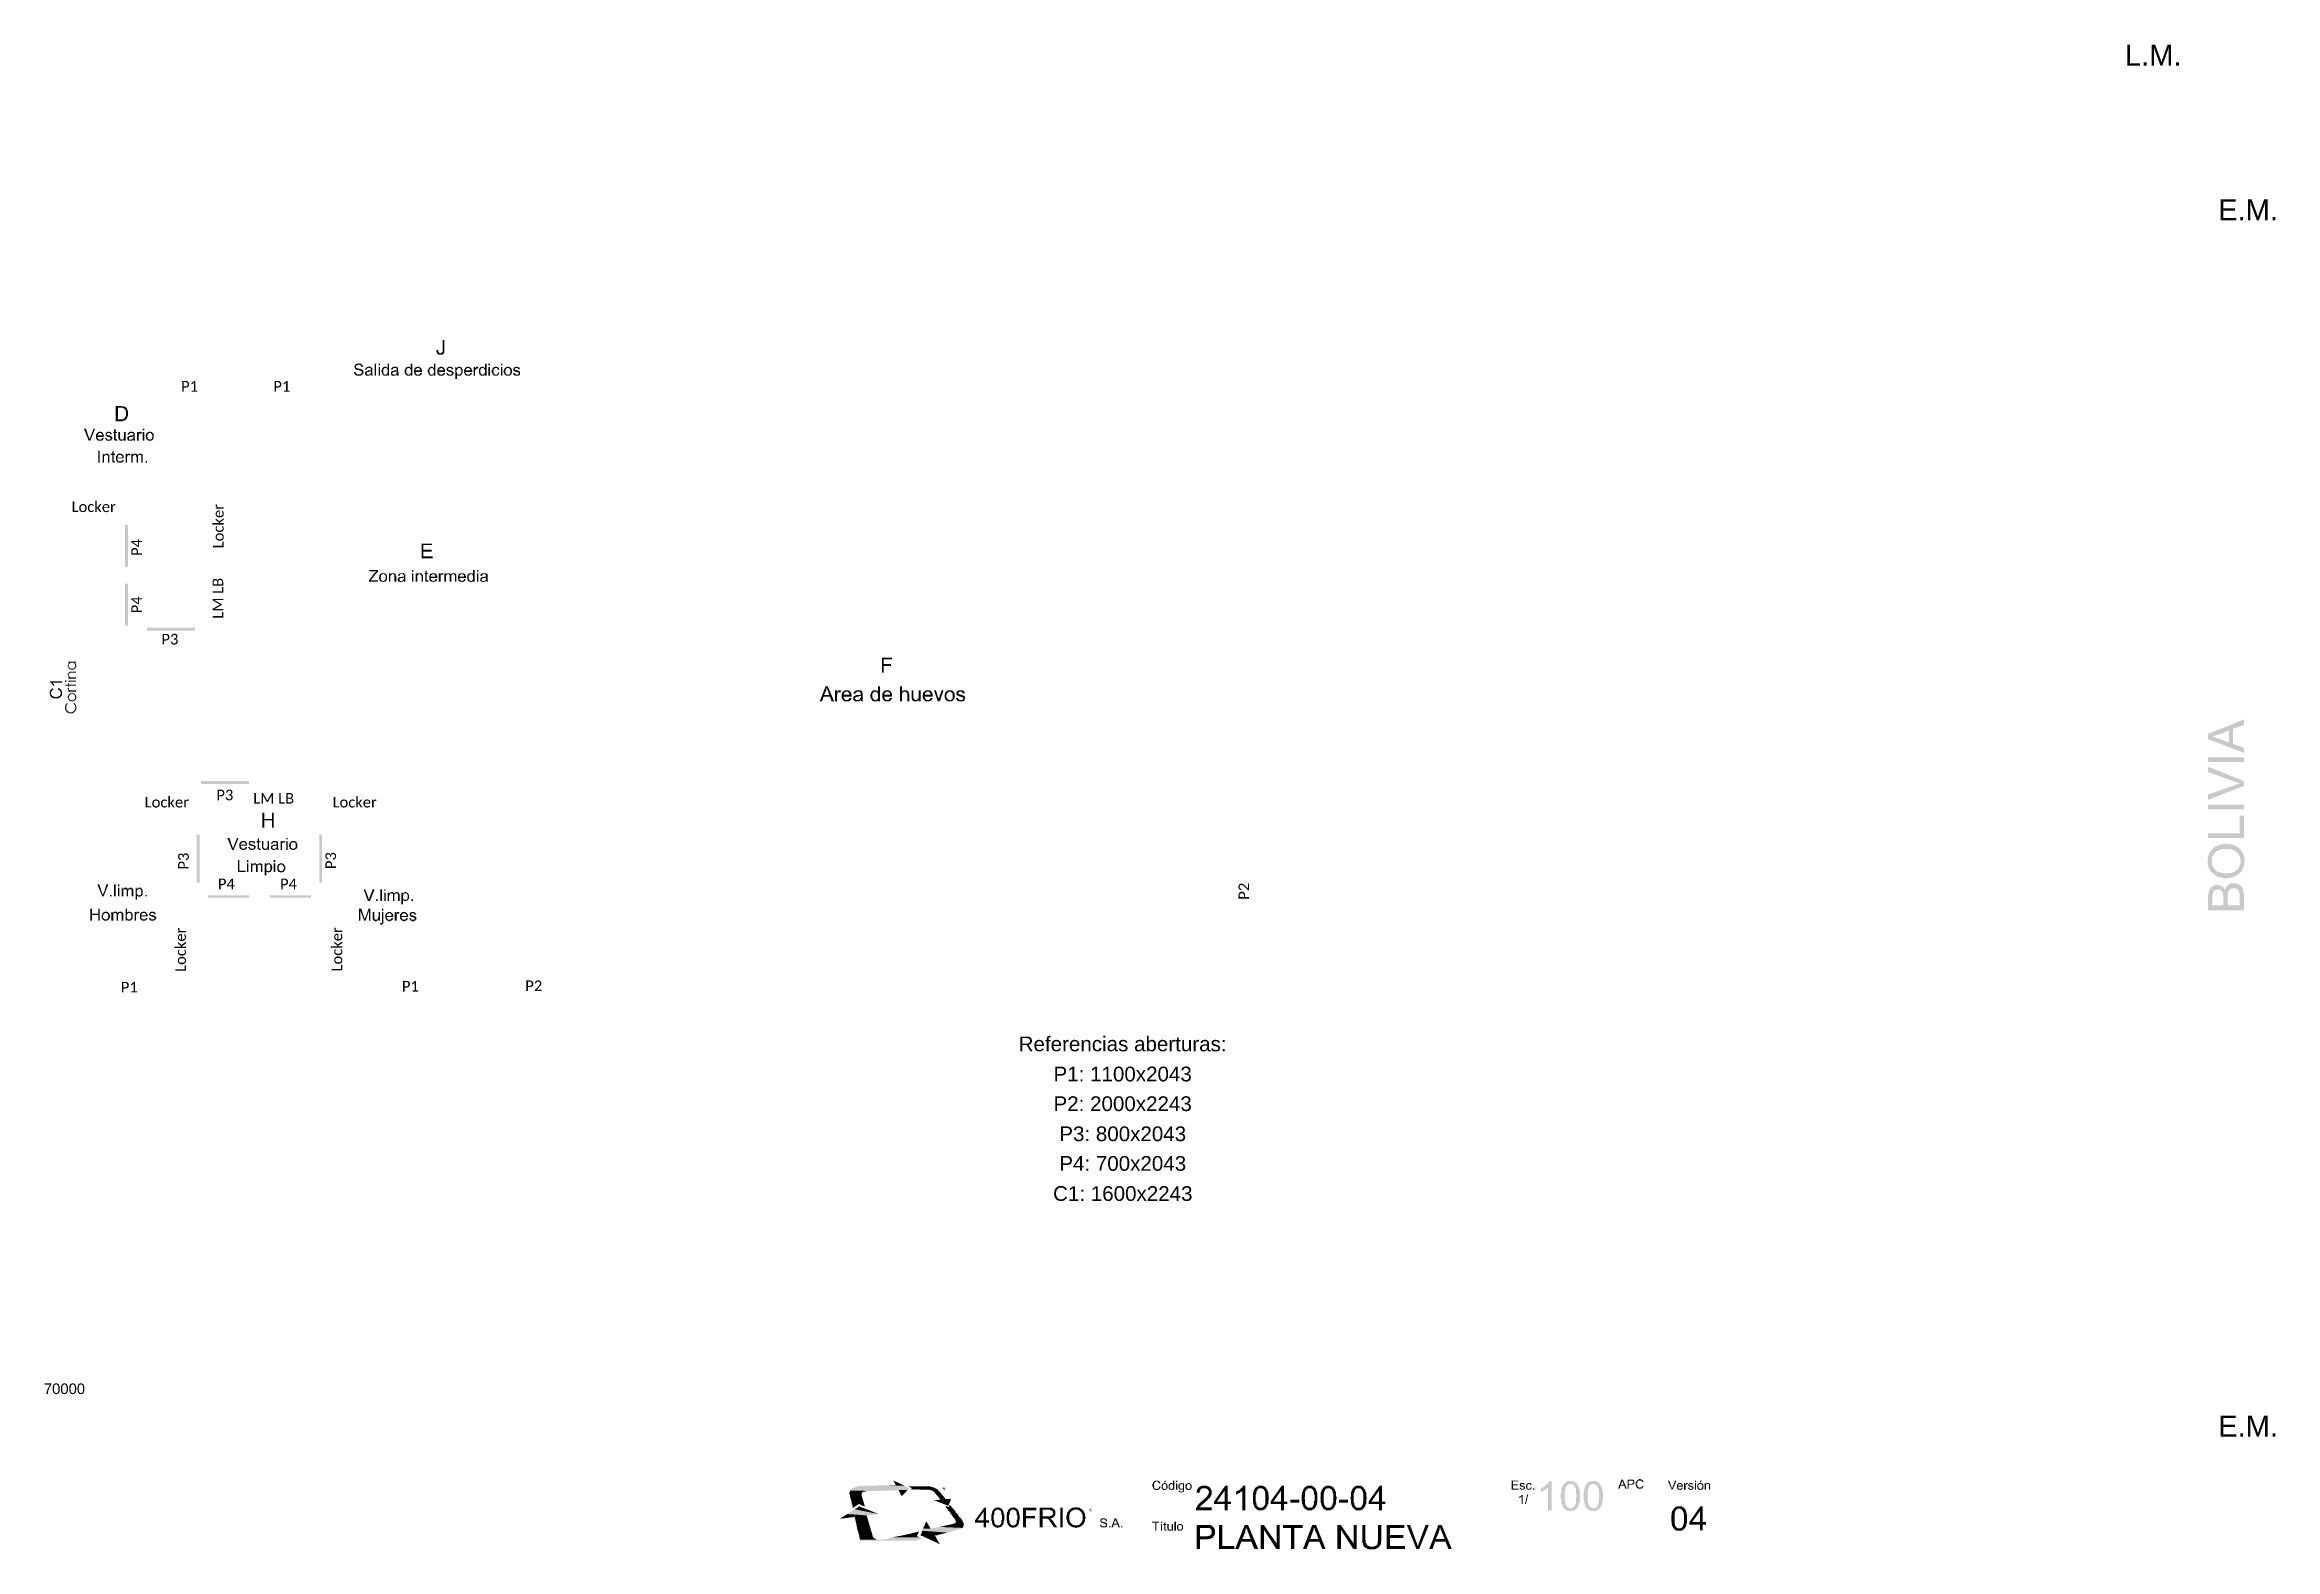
# Model space of a CAD drawing. Header units: inches. Extents: x 17 to 643, y -49 to 16.
# Drawn here: x 606.27 to 642.95, y -49.13 to -24.38 of the extents above; entities that cross this region are included whole.
import ezdxf

# ---------------------------------------------------------------- set-up
doc = ezdxf.new("R2010")
doc.units = ezdxf.units.IN
doc.header["$MEASUREMENT"] = 0
doc.layers.add('PDF_Rellenos sólidos', color=7, linetype='Continuous')
doc.layers.add('PDF_Texto', color=7, linetype='Continuous')
doc.styles.add('PDF Arial', font='arial.ttf')
doc.styles.add('PDF Calibri', font='calibri.ttf')

msp = doc.modelspace()

# ---------------------------------------------------------------- texts
at = {"layer": 'PDF_Texto', "attachment_point": 7}
for s, insert, char_height, style in [('L.M.', (640.472, -24.728), 0.3432, 'PDF Arial'), ('E.M.', (642.005, -27.274), 0.3432, 'PDF Arial'), ('P1', (608.513, -30.089), 0.1746, 'PDF Calibri'), ('P1', (610.03, -30.089), 0.1746, 'PDF Calibri'), ('Locker', (606.713, -32.072), 0.1746, 'PDF Calibri'), ('P3', (608.19, -34.249), 0.1746, 'PDF Calibri'), ('P3', (609.094, -36.811), 0.1746, 'PDF Calibri'), ('Locker', (607.915, -36.929), 0.1746, 'PDF Calibri'), ('LM LB', (609.7, -36.864), 0.1746, 'PDF Calibri'), ('Locker', (611.004, -36.929), 0.1746, 'PDF Calibri'), ('P4', (609.118, -38.271), 0.1746, 'PDF Calibri'), ('P4', (610.14, -38.271), 0.1746, 'PDF Calibri'), ('P1', (607.522, -39.969), 0.1746, 'PDF Calibri'), ('P1', (612.144, -39.953), 0.1746, 'PDF Calibri'), ('P2', (614.172, -39.946), 0.1746, 'PDF Calibri'), ('Referencias aberturas:', (622.284, -40.939), 0.24194, 'PDF Arial'), ('P1: 1100x2043', (622.857, -41.434), 0.24194, 'PDF Arial'), ('P2: 2000x2243', (622.857, -41.922), 0.24194, 'PDF Arial'), ('P3: 800x2043', (622.952, -42.417), 0.24194, 'PDF Arial'), ('P4: 700x2043', (622.952, -42.904), 0.24194, 'PDF Arial'), ('C1: 1600x2243', (622.85, -43.399), 0.24194, 'PDF Arial'), ('70000', (606.257, -46.574), 0.1744, 'PDF Arial'), ('E.M.', (642.005, -47.27), 0.3432, 'PDF Arial')]:
    msp.add_mtext(s, dxfattribs=dict(at, insert=insert, char_height=char_height, style=style))
at = {"layer": 'PDF_Texto', "char_height": 0.1746, "attachment_point": 7, "rotation": 90, "style": 'PDF Calibri'}
for s, insert in [('Locker', (609.215, -32.666)), ('P4', (607.869, -32.792)), ('LM LB', (609.205, -33.822)), ('P4', (607.869, -33.735)), ('P3', (608.641, -37.948)), ('P3', (611.062, -37.94)), ('P2', (626.073, -38.444)), ('Locker', (608.594, -39.63)), ('Locker', (611.164, -39.623))]:
    msp.add_mtext(s, dxfattribs=dict(at, insert=insert))

# ---------------------------------------------------------------- hatches: boundary and pattern name
at = {"layer": 'PDF_Rellenos sólidos', "transparency": 33554559}
for points in [[(612.71, -29.412), (612.741, -29.404), (612.741, -29.412), (612.741, -29.42), (612.741, -29.42), (612.741, -29.428), (612.741, -29.428), (612.741, -29.428), (612.741, -29.436), (612.749, -29.436), (612.749, -29.444), (612.749, -29.444), (612.749, -29.444), (612.749, -29.444), (612.749, -29.444), (612.749, -29.452), (612.757, -29.452), (612.757, -29.452), (612.757, -29.452), (612.765, -29.452), (612.765, -29.459), (612.773, -29.459), (612.773, -29.459), (612.773, -29.459), (612.781, -29.459), (612.781, -29.459), (612.789, -29.452), (612.789, -29.452), (612.796, -29.452), (612.796, -29.452), (612.796, -29.452), (612.804, -29.452), (612.804, -29.444), (612.804, -29.444), (612.804, -29.444), (612.812, -29.436), (612.812, -29.436), (612.812, -29.436), (612.812, -29.428), (612.812, -29.428), (612.812, -29.428), (612.812, -29.42), (612.812, -29.42), (612.812, -29.412), (612.812, -29.412), (612.812, -29.404), (612.812, -29.404), (612.812, -29.239), (612.844, -29.239), (612.844, -29.404), (612.844, -29.404), (612.844, -29.412), (612.844, -29.412), (612.844, -29.42), (612.844, -29.42), (612.844, -29.428), (612.844, -29.428), (612.844, -29.436), (612.844, -29.436), (612.844, -29.436), (612.844, -29.444), (612.844, -29.444), (612.836, -29.452), (612.836, -29.452), (612.836, -29.452), (612.836, -29.452), (612.836, -29.459), (612.836, -29.459), (612.828, -29.459), (612.828, -29.467), (612.828, -29.467), (612.828, -29.467), (612.82, -29.475), (612.82, -29.475), (612.82, -29.475), (612.812, -29.475), (612.812, -29.475), (612.812, -29.483), (612.804, -29.483), (612.804, -29.483), (612.796, -29.483), (612.796, -29.483), (612.796, -29.483), (612.789, -29.483), (612.789, -29.483), (612.781, -29.483), (612.781, -29.483), (612.781, -29.483), (612.773, -29.483), (612.773, -29.483), (612.765, -29.483), (612.765, -29.483), (612.757, -29.483), (612.757, -29.483), (612.749, -29.483), (612.749, -29.483), (612.749, -29.483), (612.741, -29.475), (612.741, -29.475), (612.734, -29.475), (612.734, -29.475), (612.734, -29.475), (612.734, -29.467), (612.726, -29.467), (612.726, -29.467), (612.726, -29.467), (612.726, -29.459), (612.726, -29.459), (612.718, -29.459), (612.718, -29.452), (612.718, -29.452), (612.718, -29.452), (612.718, -29.444), (612.718, -29.444), (612.71, -29.444), (612.71, -29.436), (612.71, -29.436), (612.71, -29.428), (612.71, -29.428), (612.71, -29.42), (612.71, -29.42), (612.71, -29.412), (612.71, -29.412)], [(611.358, -29.766), (611.382, -29.766), (611.382, -29.766), (611.382, -29.766), (611.382, -29.774), (611.382, -29.774), (611.382, -29.774), (611.382, -29.782), (611.382, -29.782), (611.39, -29.782), (611.39, -29.782), (611.39, -29.79), (611.39, -29.79), (611.39, -29.79), (611.39, -29.79), (611.397, -29.797), (611.397, -29.797), (611.397, -29.797), (611.397, -29.797), (611.405, -29.797), (611.405, -29.797), (611.405, -29.805), (611.413, -29.805), (611.413, -29.805), (611.413, -29.805), (611.421, -29.805), (611.421, -29.805), (611.421, -29.805), (611.429, -29.805), (611.429, -29.805), (611.429, -29.805), (611.437, -29.805), (611.437, -29.805), (611.437, -29.805), (611.437, -29.805), (611.445, -29.805), (611.445, -29.805), (611.452, -29.805), (611.452, -29.805), (611.452, -29.805), (611.46, -29.805), (611.46, -29.805), (611.46, -29.805), (611.46, -29.805), (611.468, -29.805), (611.468, -29.797), (611.468, -29.797), (611.476, -29.797), (611.476, -29.797), (611.476, -29.797), (611.476, -29.79), (611.484, -29.79), (611.484, -29.79), (611.484, -29.79), (611.484, -29.782), (611.484, -29.782), (611.484, -29.782), (611.484, -29.774), (611.484, -29.774), (611.484, -29.774), (611.484, -29.766), (611.484, -29.766), (611.484, -29.766), (611.484, -29.758), (611.484, -29.758), (611.484, -29.758), (611.476, -29.758), (611.476, -29.758), (611.476, -29.75), (611.476, -29.75), (611.468, -29.75), (611.468, -29.75), (611.468, -29.75), (611.46, -29.75), (611.46, -29.742), (611.46, -29.742), (611.46, -29.742), (611.46, -29.742), (611.452, -29.742), (611.452, -29.742), (611.452, -29.742), (611.445, -29.742), (611.445, -29.742), (611.437, -29.742), (611.437, -29.742), (611.437, -29.735), (611.429, -29.735), (611.429, -29.735), (611.421, -29.735), (611.421, -29.735), (611.421, -29.735), (611.413, -29.735), (611.413, -29.735), (611.405, -29.735), (611.405, -29.735), (611.405, -29.727), (611.397, -29.727), (611.397, -29.727), (611.397, -29.727), (611.397, -29.727), (611.39, -29.727), (611.39, -29.727), (611.39, -29.727), (611.39, -29.727), (611.382, -29.719), (611.382, -29.719), (611.382, -29.719), (611.382, -29.719), (611.374, -29.711), (611.374, -29.711), (611.374, -29.711), (611.374, -29.711), (611.374, -29.703), (611.366, -29.703), (611.366, -29.703), (611.366, -29.703), (611.366, -29.695), (611.366, -29.695), (611.366, -29.695), (611.366, -29.695), (611.366, -29.687), (611.366, -29.687), (611.366, -29.68), (611.366, -29.68), (611.366, -29.68), (611.366, -29.68), (611.366, -29.672), (611.366, -29.672), (611.366, -29.672), (611.366, -29.664), (611.366, -29.664), (611.366, -29.664), (611.366, -29.656), (611.366, -29.656), (611.374, -29.656), (611.374, -29.648), (611.374, -29.648), (611.374, -29.648), (611.374, -29.648), (611.382, -29.648), (611.382, -29.64), (611.382, -29.64), (611.39, -29.64), (611.39, -29.64), (611.39, -29.64), (611.397, -29.632), (611.397, -29.632), (611.397, -29.632), (611.397, -29.632), (611.405, -29.632), (611.405, -29.632), (611.405, -29.632), (611.413, -29.632), (611.413, -29.632), (611.413, -29.632), (611.421, -29.632), (611.421, -29.624), (611.421, -29.624), (611.429, -29.624), (611.429, -29.624), (611.429, -29.624), (611.437, -29.624), (611.437, -29.624), (611.437, -29.624), (611.445, -29.632), (611.445, -29.632), (611.452, -29.632), (611.452, -29.632), (611.452, -29.632), (611.46, -29.632), (611.46, -29.632), (611.46, -29.632), (611.468, -29.632), (611.468, -29.632), (611.468, -29.632), (611.468, -29.632), (611.476, -29.632), (611.476, -29.64), (611.476, -29.64), (611.484, -29.64), (611.484, -29.64), (611.484, -29.64), (611.484, -29.648), (611.492, -29.648), (611.492, -29.648), (611.492, -29.648), (611.492, -29.656), (611.492, -29.656), (611.5, -29.656), (611.5, -29.656), (611.5, -29.664), (611.5, -29.664), (611.5, -29.664), (611.5, -29.664), (611.5, -29.672), (611.5, -29.672), (611.507, -29.672), (611.507, -29.68), (611.507, -29.68), (611.507, -29.687), (611.507, -29.687), (611.507, -29.687), (611.484, -29.687), (611.484, -29.687), (611.476, -29.68), (611.476, -29.68), (611.476, -29.68), (611.476, -29.672), (611.476, -29.672), (611.476, -29.672), (611.476, -29.664), (611.468, -29.664), (611.468, -29.664), (611.468, -29.664), (611.468, -29.664), (611.468, -29.656), (611.46, -29.656), (611.46, -29.656), (611.46, -29.656), (611.46, -29.656), (611.452, -29.656), (611.452, -29.656), (611.452, -29.656), (611.445, -29.648), (611.445, -29.648), (611.437, -29.648), (611.437, -29.648), (611.437, -29.648), (611.429, -29.648), (611.429, -29.648), (611.429, -29.648), (611.421, -29.648), (611.421, -29.648), (611.413, -29.656), (611.413, -29.656), (611.413, -29.656), (611.405, -29.656), (611.405, -29.656), (611.405, -29.656), (611.405, -29.656), (611.397, -29.656), (611.397, -29.656), (611.397, -29.656), (611.397, -29.664), (611.397, -29.664), (611.39, -29.664), (611.39, -29.664), (611.39, -29.672), (611.39, -29.672), (611.39, -29.672), (611.39, -29.68), (611.39, -29.68), (611.39, -29.68), (611.39, -29.68), (611.39, -29.687), (611.39, -29.687), (611.39, -29.687), (611.39, -29.695), (611.39, -29.695), (611.397, -29.695), (611.397, -29.695), (611.397, -29.695), (611.397, -29.703), (611.397, -29.703), (611.397, -29.703), (611.405, -29.703), (611.405, -29.703), (611.405, -29.703), (611.413, -29.703), (611.413, -29.703), (611.413, -29.703), (611.421, -29.711), (611.421, -29.711), (611.429, -29.711), (611.429, -29.711), (611.437, -29.711), (611.437, -29.711), (611.437, -29.711), (611.445, -29.711), (611.445, -29.711), (611.452, -29.719), (611.452, -29.719), (611.452, -29.719), (611.46, -29.719), (611.46, -29.719), (611.46, -29.719), (611.468, -29.719), (611.468, -29.719), (611.468, -29.719), (611.468, -29.719), (611.476, -29.719), (611.476, -29.727), (611.476, -29.727), (611.476, -29.727), (611.484, -29.727), (611.484, -29.727), (611.484, -29.727), (611.492, -29.727), (611.492, -29.735), (611.492, -29.735), (611.492, -29.735), (611.5, -29.735), (611.5, -29.735), (611.5, -29.742), (611.5, -29.742), (611.5, -29.742), (611.507, -29.742), (611.507, -29.75), (611.507, -29.75), (611.507, -29.75), (611.507, -29.758), (611.507, -29.758), (611.507, -29.758), (611.507, -29.766), (611.507, -29.766), (611.507, -29.766), (611.507, -29.774), (611.507, -29.774), (611.507, -29.774), (611.507, -29.782), (611.507, -29.782), (611.507, -29.782), (611.507, -29.79), (611.507, -29.79), (611.507, -29.79), (611.507, -29.797), (611.507, -29.797), (611.5, -29.797), (611.5, -29.805), (611.5, -29.805), (611.5, -29.805), (611.5, -29.805), (611.5, -29.813), (611.492, -29.813), (611.492, -29.813), (611.492, -29.813), (611.484, -29.813), (611.484, -29.821), (611.484, -29.821), (611.484, -29.821), (611.476, -29.821), (611.476, -29.821), (611.476, -29.821), (611.468, -29.829), (611.468, -29.829), (611.468, -29.829), (611.46, -29.829), (611.46, -29.829), (611.46, -29.829), (611.452, -29.829), (611.452, -29.829), (611.452, -29.829), (611.445, -29.829), (611.445, -29.829), (611.445, -29.829), (611.437, -29.829), (611.437, -29.829), (611.437, -29.829), (611.429, -29.829), (611.429, -29.829), (611.429, -29.829), (611.421, -29.829), (611.421, -29.829), (611.421, -29.829), (611.413, -29.829), (611.413, -29.829), (611.413, -29.829), (611.405, -29.829), (611.405, -29.829), (611.405, -29.829), (611.397, -29.829), (611.397, -29.821), (611.397, -29.821), (611.397, -29.821), (611.39, -29.821), (611.39, -29.821), (611.39, -29.821), (611.382, -29.821), (611.382, -29.813), (611.382, -29.813), (611.374, -29.813), (611.374, -29.813), (611.374, -29.813), (611.374, -29.805), (611.374, -29.805), (611.366, -29.805), (611.366, -29.797), (611.366, -29.797), (611.366, -29.797), (611.366, -29.797), (611.358, -29.79), (611.358, -29.79), (611.358, -29.79), (611.358, -29.782), (611.358, -29.782), (611.358, -29.782), (611.358, -29.774), (611.358, -29.774), (611.358, -29.774), (611.358, -29.766), (611.358, -29.766), (611.358, -29.766)], [(612.875, -29.782), (612.899, -29.782), (612.899, -29.782), (612.899, -29.79), (612.899, -29.79), (612.899, -29.79), (612.907, -29.797), (612.907, -29.797), (612.907, -29.797), (612.907, -29.797), (612.907, -29.805), (612.907, -29.805), (612.914, -29.805), (612.914, -29.805), (612.914, -29.805), (612.914, -29.805), (612.922, -29.805), (612.922, -29.813), (612.922, -29.813), (612.93, -29.813), (612.93, -29.813), (612.938, -29.813), (612.938, -29.813), (612.938, -29.813), (612.938, -29.813), (612.946, -29.813), (612.946, -29.813), (612.954, -29.805), (612.954, -29.805), (612.954, -29.805), (612.954, -29.805), (612.962, -29.805), (612.962, -29.805), (612.962, -29.805), (612.962, -29.797), (612.962, -29.797), (612.969, -29.797), (612.969, -29.79), (612.969, -29.79), (612.969, -29.79), (612.969, -29.782), (612.969, -29.782), (612.969, -29.782), (612.962, -29.782), (612.962, -29.774), (612.962, -29.774), (612.962, -29.774), (612.962, -29.774), (612.954, -29.774), (612.954, -29.774), (612.954, -29.774), (612.946, -29.774), (612.946, -29.766), (612.946, -29.766), (612.938, -29.766), (612.938, -29.766), (612.93, -29.766), (612.93, -29.766), (612.922, -29.766), (612.922, -29.766), (612.922, -29.766), (612.914, -29.758), (612.914, -29.758), (612.914, -29.758), (612.907, -29.758), (612.907, -29.758), (612.907, -29.758), (612.907, -29.758), (612.899, -29.758), (612.899, -29.758), (612.899, -29.758), (612.899, -29.758), (612.891, -29.75), (612.891, -29.75), (612.891, -29.75), (612.891, -29.75), (612.883, -29.742), (612.883, -29.742), (612.883, -29.742), (612.883, -29.742), (612.883, -29.735), (612.883, -29.735), (612.883, -29.735), (612.883, -29.727), (612.875, -29.727), (612.875, -29.727), (612.875, -29.727), (612.875, -29.719), (612.875, -29.719), (612.883, -29.711), (612.883, -29.711), (612.883, -29.711), (612.883, -29.711), (612.883, -29.703), (612.883, -29.703), (612.883, -29.703), (612.891, -29.695), (612.891, -29.695), (612.891, -29.695), (612.891, -29.695), (612.899, -29.695), (612.899, -29.687), (612.899, -29.687), (612.899, -29.687), (612.907, -29.687), (612.907, -29.687), (612.907, -29.687), (612.907, -29.687), (612.914, -29.687), (612.914, -29.687), (612.914, -29.68), (612.922, -29.68), (612.922, -29.68), (612.93, -29.68), (612.93, -29.68), (612.93, -29.68), (612.93, -29.68), (612.938, -29.68), (612.938, -29.68), (612.946, -29.68), (612.946, -29.68), (612.946, -29.687), (612.954, -29.687), (612.954, -29.687), (612.954, -29.687), (612.962, -29.687), (612.962, -29.687), (612.962, -29.687), (612.969, -29.687), (612.969, -29.687), (612.969, -29.695), (612.969, -29.695), (612.977, -29.695), (612.977, -29.695), (612.977, -29.695), (612.977, -29.703), (612.977, -29.703), (612.985, -29.703), (612.985, -29.703), (612.985, -29.711), (612.985, -29.711), (612.985, -29.711), (612.985, -29.719), (612.985, -29.719), (612.985, -29.719), (612.962, -29.727), (612.962, -29.719), (612.962, -29.719), (612.962, -29.719), (612.962, -29.711), (612.962, -29.711), (612.954, -29.711), (612.954, -29.711), (612.954, -29.711), (612.954, -29.703), (612.954, -29.703), (612.946, -29.703), (612.946, -29.703), (612.946, -29.703), (612.938, -29.703), (612.938, -29.703), (612.938, -29.703), (612.93, -29.703), (612.93, -29.703), (612.922, -29.703), (612.922, -29.703), (612.922, -29.703), (612.914, -29.703), (612.914, -29.703), (612.914, -29.703), (612.914, -29.703), (612.907, -29.711), (612.907, -29.711), (612.907, -29.711), (612.907, -29.711), (612.907, -29.711), (612.899, -29.719), (612.899, -29.719), (612.899, -29.719), (612.899, -29.727), (612.907, -29.727), (612.907, -29.727), (612.907, -29.727), (612.907, -29.727), (612.907, -29.735), (612.914, -29.735), (612.914, -29.735), (612.914, -29.735), (612.914, -29.735), (612.914, -29.735), (612.922, -29.735), (612.922, -29.735), (612.922, -29.735), (612.93, -29.742), (612.93, -29.742), (612.938, -29.742), (612.938, -29.742), (612.938, -29.742), (612.946, -29.742), (612.946, -29.742), (612.946, -29.742), (612.954, -29.742), (612.954, -29.75), (612.954, -29.75), (612.962, -29.75), (612.962, -29.75), (612.962, -29.75), (612.969, -29.75), (612.969, -29.75), (612.969, -29.75), (612.969, -29.75), (612.977, -29.75), (612.977, -29.758), (612.977, -29.758), (612.977, -29.758), (612.985, -29.758), (612.985, -29.758), (612.985, -29.766), (612.985, -29.766), (612.985, -29.766), (612.993, -29.766), (612.993, -29.774), (612.993, -29.774), (612.993, -29.774), (612.993, -29.782), (612.993, -29.782), (612.993, -29.782), (612.993, -29.79), (612.993, -29.79), (612.993, -29.79), (612.993, -29.797), (612.993, -29.797), (612.993, -29.797), (612.993, -29.797), (612.985, -29.805), (612.985, -29.805), (612.985, -29.805), (612.985, -29.813), (612.985, -29.813), (612.977, -29.813), (612.977, -29.813), (612.977, -29.821), (612.977, -29.821), (612.969, -29.821), (612.969, -29.821), (612.969, -29.821), (612.962, -29.821), (612.962, -29.829), (612.962, -29.829), (612.962, -29.829), (612.954, -29.829), (612.954, -29.829), (612.954, -29.829), (612.946, -29.829), (612.946, -29.829), (612.946, -29.829), (612.938, -29.829), (612.938, -29.829), (612.938, -29.829), (612.93, -29.829), (612.93, -29.829), (612.922, -29.829), (612.922, -29.829), (612.922, -29.829), (612.914, -29.829), (612.914, -29.829), (612.914, -29.829), (612.907, -29.829), (612.907, -29.829), (612.907, -29.829), (612.899, -29.821), (612.899, -29.821), (612.899, -29.821), (612.899, -29.821), (612.891, -29.821), (612.891, -29.821), (612.891, -29.821), (612.891, -29.813), (612.891, -29.813), (612.883, -29.813), (612.883, -29.813), (612.883, -29.805), (612.883, -29.805), (612.883, -29.805), (612.883, -29.797), (612.875, -29.797), (612.875, -29.797), (612.875, -29.79), (612.875, -29.79), (612.875, -29.79), (612.875, -29.782)], [(613.323, -29.829), (613.323, -29.687), (613.347, -29.687), (613.347, -29.703), (613.347, -29.703), (613.355, -29.703), (613.355, -29.695), (613.355, -29.695), (613.355, -29.695), (613.355, -29.695), (613.362, -29.687), (613.362, -29.687), (613.362, -29.687), (613.362, -29.687), (613.362, -29.687), (613.37, -29.687), (613.37, -29.68), (613.37, -29.68), (613.378, -29.68), (613.378, -29.68), (613.378, -29.68), (613.378, -29.68), (613.386, -29.68), (613.386, -29.68), (613.386, -29.68), (613.394, -29.687), (613.394, -29.687), (613.394, -29.687), (613.402, -29.687), (613.402, -29.687), (613.402, -29.687), (613.394, -29.711), (613.394, -29.711), (613.386, -29.711), (613.386, -29.711), (613.386, -29.711), (613.378, -29.711), (613.378, -29.711), (613.378, -29.703), (613.378, -29.711), (613.37, -29.711), (613.37, -29.711), (613.37, -29.711), (613.362, -29.711), (613.362, -29.711), (613.362, -29.711), (613.362, -29.719), (613.355, -29.719), (613.355, -29.719), (613.355, -29.719), (613.355, -29.727), (613.355, -29.727), (613.355, -29.727), (613.355, -29.735), (613.355, -29.735), (613.355, -29.735), (613.347, -29.742), (613.347, -29.742), (613.347, -29.742), (613.347, -29.75), (613.347, -29.75), (613.347, -29.75), (613.347, -29.829)], [(613.724, -29.774), (613.748, -29.782), (613.748, -29.782), (613.748, -29.782), (613.748, -29.79), (613.748, -29.79), (613.74, -29.79), (613.74, -29.797), (613.74, -29.797), (613.74, -29.797), (613.74, -29.805), (613.74, -29.805), (613.74, -29.805), (613.732, -29.805), (613.732, -29.813), (613.732, -29.813), (613.732, -29.813), (613.724, -29.813), (613.724, -29.813), (613.724, -29.821), (613.724, -29.821), (613.724, -29.821), (613.716, -29.821), (613.716, -29.821), (613.716, -29.829), (613.708, -29.829), (613.708, -29.829), (613.708, -29.829), (613.7, -29.829), (613.7, -29.829), (613.7, -29.829), (613.693, -29.829), (613.693, -29.829), (613.693, -29.829), (613.685, -29.829), (613.685, -29.829), (613.685, -29.829), (613.677, -29.829), (613.677, -29.829), (613.677, -29.829), (613.669, -29.829), (613.669, -29.829), (613.669, -29.829), (613.661, -29.829), (613.661, -29.829), (613.661, -29.821), (613.653, -29.821), (613.653, -29.821), (613.653, -29.821), (613.653, -29.821), (613.645, -29.821), (613.645, -29.813), (613.645, -29.813), (613.645, -29.813), (613.637, -29.813), (613.637, -29.813), (613.637, -29.805), (613.637, -29.805), (613.637, -29.805), (613.637, -29.805), (613.63, -29.797), (613.63, -29.797), (613.63, -29.797), (613.63, -29.79), (613.63, -29.79), (613.63, -29.79), (613.63, -29.782), (613.63, -29.782), (613.622, -29.782), (613.622, -29.774), (613.622, -29.774), (613.622, -29.774), (613.622, -29.766), (613.622, -29.766), (613.622, -29.766), (613.622, -29.758), (613.622, -29.758), (613.622, -29.75), (613.622, -29.75), (613.622, -29.75), (613.622, -29.742), (613.622, -29.742), (613.622, -29.742), (613.622, -29.735), (613.622, -29.735), (613.63, -29.735), (613.63, -29.727), (613.63, -29.727), (613.63, -29.727), (613.63, -29.719), (613.63, -29.719), (613.63, -29.719), (613.63, -29.719), (613.63, -29.711), (613.63, -29.711), (613.637, -29.711), (613.637, -29.703), (613.637, -29.703), (613.637, -29.703), (613.637, -29.703), (613.645, -29.695), (613.645, -29.695), (613.645, -29.695), (613.645, -29.695), (613.653, -29.695), (613.653, -29.687), (613.653, -29.687), (613.653, -29.687), (613.661, -29.687), (613.661, -29.687), (613.661, -29.687), (613.669, -29.687), (613.669, -29.687), (613.669, -29.687), (613.677, -29.68), (613.677, -29.68), (613.677, -29.68), (613.685, -29.68), (613.685, -29.68), (613.685, -29.68), (613.693, -29.68), (613.693, -29.68), (613.7, -29.68), (613.7, -29.68), (613.7, -29.68), (613.708, -29.687), (613.708, -29.687), (613.708, -29.687), (613.716, -29.687), (613.716, -29.687), (613.716, -29.687), (613.716, -29.687), (613.724, -29.687), (613.724, -29.695), (613.724, -29.695), (613.724, -29.695), (613.732, -29.695), (613.732, -29.695), (613.732, -29.703), (613.732, -29.703), (613.74, -29.703), (613.74, -29.711), (613.74, -29.711), (613.74, -29.711), (613.74, -29.711), (613.74, -29.719), (613.74, -29.719), (613.748, -29.719), (613.748, -29.727), (613.748, -29.727), (613.724, -29.735), (613.724, -29.727), (613.716, -29.727), (613.716, -29.719), (613.716, -29.719), (613.716, -29.719), (613.716, -29.719), (613.716, -29.711), (613.708, -29.711), (613.708, -29.711), (613.708, -29.711), (613.708, -29.711), (613.708, -29.703), (613.7, -29.703), (613.7, -29.703), (613.7, -29.703), (613.693, -29.703), (613.693, -29.703), (613.693, -29.703), (613.693, -29.703), (613.685, -29.703), (613.685, -29.703), (613.677, -29.703), (613.677, -29.703), (613.677, -29.703), (613.677, -29.703), (613.669, -29.703), (613.669, -29.711), (613.669, -29.711), (613.661, -29.711), (613.661, -29.711), (613.661, -29.711), (613.661, -29.711), (613.661, -29.719), (613.653, -29.719), (613.653, -29.719), (613.653, -29.719), (613.653, -29.727), (613.653, -29.727), (613.653, -29.727), (613.653, -29.735), (613.653, -29.735), (613.653, -29.735), (613.645, -29.742), (613.645, -29.742), (613.645, -29.742), (613.645, -29.75), (613.645, -29.75), (613.645, -29.758), (613.645, -29.758), (613.645, -29.758), (613.645, -29.766), (613.645, -29.766), (613.645, -29.766), (613.645, -29.774), (613.653, -29.774), (613.653, -29.782), (613.653, -29.782), (613.653, -29.782), (613.653, -29.782), (613.653, -29.79), (613.653, -29.79), (613.653, -29.79), (613.653, -29.797), (613.661, -29.797), (613.661, -29.797), (613.661, -29.797), (613.661, -29.797), (613.661, -29.805), (613.661, -29.805), (613.669, -29.805), (613.669, -29.805), (613.669, -29.805), (613.677, -29.805), (613.677, -29.813), (613.677, -29.813), (613.685, -29.813), (613.685, -29.813), (613.685, -29.813), (613.685, -29.813), (613.693, -29.813), (613.693, -29.813), (613.693, -29.813), (613.7, -29.813), (613.7, -29.805), (613.7, -29.805), (613.708, -29.805), (613.708, -29.805), (613.708, -29.805), (613.708, -29.805), (613.716, -29.797), (613.716, -29.797), (613.716, -29.797), (613.716, -29.797), (613.716, -29.79), (613.716, -29.79), (613.724, -29.79), (613.724, -29.782), (613.724, -29.782), (613.724, -29.782), (613.724, -29.774), (613.724, -29.774)], [(613.968, -29.782), (613.991, -29.782), (613.999, -29.782), (613.999, -29.79), (613.999, -29.79), (613.999, -29.79), (613.999, -29.797), (613.999, -29.797), (613.999, -29.797), (614.007, -29.797), (614.007, -29.805), (614.007, -29.805), (614.007, -29.805), (614.007, -29.805), (614.015, -29.805), (614.015, -29.805), (614.015, -29.805), (614.023, -29.813), (614.023, -29.813), (614.023, -29.813), (614.031, -29.813), (614.031, -29.813), (614.031, -29.813), (614.038, -29.813), (614.038, -29.813), (614.038, -29.813), (614.046, -29.813), (614.046, -29.805), (614.046, -29.805), (614.054, -29.805), (614.054, -29.805), (614.054, -29.805), (614.054, -29.805), (614.062, -29.805), (614.062, -29.797), (614.062, -29.797), (614.062, -29.797), (614.062, -29.79), (614.062, -29.79), (614.062, -29.79), (614.062, -29.782), (614.062, -29.782), (614.062, -29.782), (614.062, -29.782), (614.062, -29.774), (614.054, -29.774), (614.054, -29.774), (614.054, -29.774), (614.054, -29.774), (614.054, -29.774), (614.046, -29.774), (614.046, -29.774), (614.038, -29.766), (614.038, -29.766), (614.038, -29.766), (614.031, -29.766), (614.031, -29.766), (614.023, -29.766), (614.023, -29.766), (614.023, -29.766), (614.015, -29.766), (614.015, -29.758), (614.007, -29.758), (614.007, -29.758), (614.007, -29.758), (614.007, -29.758), (613.999, -29.758), (613.999, -29.758), (613.999, -29.758), (613.999, -29.758), (613.999, -29.758), (613.991, -29.758), (613.991, -29.75), (613.991, -29.75), (613.983, -29.75), (613.983, -29.75), (613.983, -29.742), (613.983, -29.742), (613.983, -29.742), (613.975, -29.742), (613.975, -29.735), (613.975, -29.735), (613.975, -29.735), (613.975, -29.727), (613.975, -29.727), (613.975, -29.727), (613.975, -29.727), (613.975, -29.719), (613.975, -29.719), (613.975, -29.711), (613.975, -29.711), (613.975, -29.711), (613.975, -29.711), (613.983, -29.703), (613.983, -29.703), (613.983, -29.703), (613.983, -29.695), (613.983, -29.695), (613.991, -29.695), (613.991, -29.695), (613.991, -29.695), (613.991, -29.687), (613.999, -29.687), (613.999, -29.687), (613.999, -29.687), (614.007, -29.687), (614.007, -29.687), (614.007, -29.687), (614.007, -29.687), (614.015, -29.687), (614.015, -29.68), (614.015, -29.68), (614.023, -29.68), (614.023, -29.68), (614.023, -29.68), (614.031, -29.68), (614.031, -29.68), (614.031, -29.68), (614.038, -29.68), (614.038, -29.68), (614.038, -29.68), (614.046, -29.687), (614.046, -29.687), (614.046, -29.687), (614.054, -29.687), (614.054, -29.687), (614.054, -29.687), (614.062, -29.687), (614.062, -29.687), (614.062, -29.687), (614.07, -29.695), (614.07, -29.695), (614.07, -29.695), (614.07, -29.695), (614.078, -29.695), (614.078, -29.703), (614.078, -29.703), (614.078, -29.703), (614.078, -29.703), (614.078, -29.711), (614.078, -29.711), (614.086, -29.711), (614.086, -29.719), (614.086, -29.719), (614.086, -29.719), (614.062, -29.727), (614.062, -29.719), (614.062, -29.719), (614.054, -29.719), (614.054, -29.711), (614.054, -29.711), (614.054, -29.711), (614.054, -29.711), (614.054, -29.711), (614.046, -29.703), (614.046, -29.703), (614.046, -29.703), (614.046, -29.703), (614.038, -29.703), (614.038, -29.703), (614.031, -29.703), (614.031, -29.703), (614.031, -29.703), (614.023, -29.703), (614.023, -29.703), (614.023, -29.703), (614.015, -29.703), (614.015, -29.703), (614.015, -29.703), (614.007, -29.703), (614.007, -29.703), (614.007, -29.711), (614.007, -29.711), (614.007, -29.711), (613.999, -29.711), (613.999, -29.711), (613.999, -29.719), (613.999, -29.719), (613.999, -29.719), (613.999, -29.727), (613.999, -29.727), (613.999, -29.727), (613.999, -29.727), (613.999, -29.727), (614.007, -29.735), (614.007, -29.735), (614.007, -29.735), (614.007, -29.735), (614.015, -29.735), (614.015, -29.735), (614.015, -29.735), (614.015, -29.735), (614.023, -29.735), (614.023, -29.742), (614.031, -29.742), (614.031, -29.742), (614.031, -29.742), (614.038, -29.742), (614.038, -29.742), (614.046, -29.742), (614.046, -29.742), (614.046, -29.742), (614.054, -29.75), (614.054, -29.75), (614.054, -29.75), (614.062, -29.75), (614.062, -29.75), (614.062, -29.75), (614.062, -29.75), (614.07, -29.75), (614.07, -29.75), (614.07, -29.75), (614.07, -29.758), (614.078, -29.758), (614.078, -29.758), (614.078, -29.758), (614.078, -29.758), (614.086, -29.766), (614.086, -29.766), (614.086, -29.766), (614.086, -29.766), (614.086, -29.774), (614.086, -29.774), (614.086, -29.774), (614.086, -29.782), (614.086, -29.782), (614.086, -29.782), (614.086, -29.79), (614.086, -29.79), (614.086, -29.79), (614.086, -29.797), (614.086, -29.797), (614.086, -29.797), (614.086, -29.797), (614.086, -29.805), (614.086, -29.805), (614.086, -29.805), (614.078, -29.813), (614.078, -29.813), (614.078, -29.813), (614.078, -29.813), (614.07, -29.821), (614.07, -29.821), (614.07, -29.821), (614.07, -29.821), (614.062, -29.821), (614.062, -29.821), (614.062, -29.829), (614.054, -29.829), (614.054, -29.829), (614.054, -29.829), (614.046, -29.829), (614.046, -29.829), (614.046, -29.829), (614.038, -29.829), (614.038, -29.829), (614.038, -29.829), (614.031, -29.829), (614.031, -29.829), (614.031, -29.829), (614.023, -29.829), (614.023, -29.829), (614.023, -29.829), (614.015, -29.829), (614.015, -29.829), (614.007, -29.829), (614.007, -29.829), (614.007, -29.829), (614.007, -29.829), (613.999, -29.829), (613.999, -29.821), (613.999, -29.821), (613.991, -29.821), (613.991, -29.821), (613.991, -29.821), (613.991, -29.821), (613.991, -29.821), (613.983, -29.813), (613.983, -29.813), (613.983, -29.813), (613.983, -29.813), (613.983, -29.805), (613.975, -29.805), (613.975, -29.805), (613.975, -29.797), (613.975, -29.797), (613.975, -29.797), (613.975, -29.79), (613.975, -29.79), (613.975, -29.79), (613.968, -29.782)], [(606.996, -30.898), (606.917, -30.701), (606.949, -30.701), (606.996, -30.843), (607.004, -30.843), (607.004, -30.851), (607.004, -30.851), (607.004, -30.851), (607.004, -30.859), (607.004, -30.859), (607.004, -30.859), (607.004, -30.866), (607.011, -30.866), (607.011, -30.866), (607.011, -30.874), (607.011, -30.874), (607.011, -30.874), (607.011, -30.874), (607.011, -30.866), (607.011, -30.866), (607.011, -30.866), (607.011, -30.859), (607.011, -30.859), (607.019, -30.859), (607.019, -30.851), (607.019, -30.851), (607.019, -30.851), (607.019, -30.843), (607.019, -30.843), (607.019, -30.843), (607.074, -30.701), (607.098, -30.701), (607.019, -30.898)], [(607.263, -30.851), (607.287, -30.851), (607.287, -30.851), (607.287, -30.859), (607.287, -30.859), (607.287, -30.859), (607.294, -30.866), (607.294, -30.866), (607.294, -30.866), (607.294, -30.866), (607.294, -30.874), (607.294, -30.874), (607.302, -30.874), (607.302, -30.874), (607.302, -30.874), (607.31, -30.874), (607.31, -30.874), (607.31, -30.882), (607.318, -30.882), (607.318, -30.882), (607.318, -30.882), (607.326, -30.882), (607.326, -30.882), (607.326, -30.882), (607.334, -30.882), (607.334, -30.882), (607.334, -30.882), (607.342, -30.874), (607.342, -30.874), (607.342, -30.874), (607.342, -30.874), (607.349, -30.874), (607.349, -30.874), (607.349, -30.874), (607.349, -30.866), (607.357, -30.866), (607.357, -30.866), (607.357, -30.859), (607.357, -30.859), (607.357, -30.859), (607.357, -30.859), (607.357, -30.851), (607.357, -30.851), (607.349, -30.851), (607.349, -30.843), (607.349, -30.843), (607.349, -30.843), (607.349, -30.843), (607.342, -30.843), (607.342, -30.843), (607.342, -30.843), (607.334, -30.843), (607.334, -30.835), (607.334, -30.835), (607.326, -30.835), (607.326, -30.835), (607.318, -30.835), (607.318, -30.835), (607.31, -30.835), (607.31, -30.835), (607.31, -30.835), (607.302, -30.827), (607.302, -30.827), (607.302, -30.827), (607.294, -30.827), (607.294, -30.827), (607.294, -30.827), (607.294, -30.827), (607.287, -30.827), (607.287, -30.827), (607.287, -30.827), (607.287, -30.827), (607.287, -30.819), (607.279, -30.819), (607.279, -30.819), (607.279, -30.819), (607.279, -30.811), (607.271, -30.811), (607.271, -30.811), (607.271, -30.811), (607.271, -30.803), (607.271, -30.803), (607.271, -30.803), (607.271, -30.796), (607.271, -30.796), (607.271, -30.796), (607.271, -30.796), (607.271, -30.788), (607.271, -30.788), (607.271, -30.788), (607.271, -30.78), (607.271, -30.78), (607.271, -30.78), (607.271, -30.772), (607.271, -30.772), (607.271, -30.772), (607.279, -30.764), (607.279, -30.764), (607.279, -30.764), (607.279, -30.764), (607.287, -30.764), (607.287, -30.756), (607.287, -30.756), (607.287, -30.756), (607.294, -30.756), (607.294, -30.756), (607.294, -30.756), (607.302, -30.756), (607.302, -30.756), (607.302, -30.756), (607.31, -30.748), (607.31, -30.748), (607.31, -30.748), (607.318, -30.748), (607.318, -30.748), (607.318, -30.748), (607.326, -30.748), (607.326, -30.748), (607.326, -30.748), (607.334, -30.748), (607.334, -30.748), (607.334, -30.756), (607.342, -30.756), (607.342, -30.756), (607.342, -30.756), (607.349, -30.756), (607.349, -30.756), (607.349, -30.756), (607.357, -30.756), (607.357, -30.756), (607.357, -30.764), (607.365, -30.764), (607.365, -30.764), (607.365, -30.764), (607.365, -30.772), (607.365, -30.772), (607.365, -30.772), (607.373, -30.772), (607.373, -30.772), (607.373, -30.78), (607.373, -30.78), (607.373, -30.78), (607.373, -30.788), (607.373, -30.788), (607.373, -30.788), (607.349, -30.796), (607.349, -30.788), (607.349, -30.788), (607.349, -30.788), (607.349, -30.788), (607.349, -30.78), (607.342, -30.78), (607.342, -30.78), (607.342, -30.78), (607.342, -30.772), (607.342, -30.772), (607.334, -30.772), (607.334, -30.772), (607.334, -30.772), (607.326, -30.772), (607.326, -30.772), (607.326, -30.772), (607.318, -30.772), (607.318, -30.772), (607.318, -30.772), (607.31, -30.772), (607.31, -30.772), (607.302, -30.772), (607.302, -30.772), (607.302, -30.772), (607.302, -30.772), (607.294, -30.78), (607.294, -30.78), (607.294, -30.78), (607.294, -30.78), (607.294, -30.78), (607.294, -30.788), (607.287, -30.788), (607.287, -30.788), (607.287, -30.796), (607.294, -30.796), (607.294, -30.796), (607.294, -30.796), (607.294, -30.796), (607.294, -30.803), (607.302, -30.803), (607.302, -30.803), (607.302, -30.803), (607.302, -30.803), (607.302, -30.803), (607.31, -30.803), (607.31, -30.803), (607.31, -30.803), (607.318, -30.811), (607.318, -30.811), (607.326, -30.811), (607.326, -30.811), (607.326, -30.811), (607.334, -30.811), (607.334, -30.811), (607.334, -30.811), (607.342, -30.811), (607.342, -30.819), (607.349, -30.819), (607.349, -30.819), (607.349, -30.819), (607.349, -30.819), (607.357, -30.819), (607.357, -30.819), (607.357, -30.819), (607.357, -30.819), (607.365, -30.819), (607.365, -30.827), (607.365, -30.827), (607.365, -30.827), (607.373, -30.827), (607.373, -30.827), (607.373, -30.835), (607.373, -30.835), (607.373, -30.835), (607.381, -30.835), (607.381, -30.843), (607.381, -30.843), (607.381, -30.843), (607.381, -30.851), (607.381, -30.851), (607.381, -30.859), (607.381, -30.859), (607.381, -30.859), (607.381, -30.859), (607.381, -30.866), (607.381, -30.866), (607.381, -30.866), (607.381, -30.874), (607.373, -30.874), (607.373, -30.874), (607.373, -30.874), (607.373, -30.882), (607.373, -30.882), (607.365, -30.882), (607.365, -30.882), (607.365, -30.89), (607.365, -30.89), (607.357, -30.89), (607.357, -30.89), (607.357, -30.89), (607.357, -30.89), (607.349, -30.898), (607.349, -30.898), (607.349, -30.898), (607.342, -30.898), (607.342, -30.898), (607.342, -30.898), (607.334, -30.898), (607.334, -30.898), (607.334, -30.898), (607.326, -30.898), (607.326, -30.898), (607.326, -30.898), (607.318, -30.898), (607.318, -30.898), (607.31, -30.898), (607.31, -30.898), (607.31, -30.898), (607.302, -30.898), (607.302, -30.898), (607.302, -30.898), (607.294, -30.898), (607.294, -30.898), (607.294, -30.898), (607.287, -30.89), (607.287, -30.89), (607.287, -30.89), (607.287, -30.89), (607.279, -30.89), (607.279, -30.89), (607.279, -30.89), (607.279, -30.882), (607.279, -30.882), (607.271, -30.882), (607.271, -30.882), (607.271, -30.874), (607.271, -30.874), (607.271, -30.874), (607.271, -30.866), (607.263, -30.866), (607.263, -30.866), (607.263, -30.859), (607.263, -30.859), (607.263, -30.859), (607.263, -30.851)], [(607.459, -30.874), (607.467, -30.898), (607.459, -30.898), (607.459, -30.898), (607.459, -30.898), (607.452, -30.898), (607.452, -30.898), (607.452, -30.898), (607.444, -30.898), (607.444, -30.898), (607.444, -30.898), (607.436, -30.898), (607.436, -30.898), (607.436, -30.898), (607.428, -30.898), (607.428, -30.898), (607.428, -30.898), (607.428, -30.89), (607.42, -30.89), (607.42, -30.89), (607.42, -30.89), (607.42, -30.882), (607.42, -30.882), (607.42, -30.882), (607.412, -30.882), (607.412, -30.882), (607.412, -30.874), (607.412, -30.874), (607.412, -30.874), (607.412, -30.866), (607.412, -30.866), (607.412, -30.859), (607.412, -30.859), (607.412, -30.859), (607.412, -30.772), (607.397, -30.772), (607.397, -30.756), (607.412, -30.756), (607.412, -30.717), (607.436, -30.701), (607.436, -30.756), (607.459, -30.756), (607.459, -30.772), (607.436, -30.772), (607.436, -30.859), (607.436, -30.859), (607.436, -30.866), (607.436, -30.866), (607.436, -30.866), (607.436, -30.866), (607.444, -30.874), (607.444, -30.874), (607.444, -30.874), (607.444, -30.874), (607.452, -30.874), (607.452, -30.874), (607.452, -30.874), (607.452, -30.874), (607.459, -30.874), (607.459, -30.874), (607.459, -30.874)], [(607.577, -30.898), (607.577, -30.874), (607.577, -30.874), (607.577, -30.882), (607.577, -30.882), (607.57, -30.882), (607.57, -30.89), (607.57, -30.89), (607.57, -30.89), (607.562, -30.89), (607.562, -30.89), (607.562, -30.89), (607.554, -30.898), (607.554, -30.898), (607.554, -30.898), (607.554, -30.898), (607.546, -30.898), (607.546, -30.898), (607.546, -30.898), (607.538, -30.898), (607.538, -30.898), (607.53, -30.898), (607.53, -30.898), (607.53, -30.898), (607.53, -30.898), (607.522, -30.898), (607.522, -30.898), (607.522, -30.898), (607.514, -30.898), (607.514, -30.898), (607.514, -30.898), (607.507, -30.898), (607.507, -30.89), (607.507, -30.89), (607.499, -30.89), (607.499, -30.89), (607.499, -30.89), (607.499, -30.882), (607.499, -30.882), (607.491, -30.882), (607.491, -30.882), (607.491, -30.882), (607.491, -30.874), (607.491, -30.874), (607.491, -30.874), (607.491, -30.866), (607.483, -30.866), (607.483, -30.866), (607.483, -30.866), (607.483, -30.859), (607.483, -30.859), (607.483, -30.859), (607.483, -30.851), (607.483, -30.851), (607.483, -30.851), (607.483, -30.843), (607.483, -30.843), (607.483, -30.756), (607.507, -30.756), (607.507, -30.835), (607.507, -30.835), (607.507, -30.843), (607.507, -30.843), (607.507, -30.851), (607.507, -30.851), (607.507, -30.851), (607.507, -30.859), (607.507, -30.859), (607.514, -30.859), (607.514, -30.859), (607.514, -30.859), (607.514, -30.866), (607.514, -30.866), (607.514, -30.866), (607.514, -30.874), (607.522, -30.874), (607.522, -30.874), (607.522, -30.874), (607.522, -30.874), (607.53, -30.874), (607.53, -30.874), (607.53, -30.882), (607.538, -30.882), (607.538, -30.882), (607.538, -30.882), (607.538, -30.882), (607.546, -30.882), (607.546, -30.874), (607.546, -30.874), (607.554, -30.874), (607.554, -30.874), (607.554, -30.874), (607.562, -30.874), (607.562, -30.874), (607.562, -30.866), (607.562, -30.866), (607.57, -30.866), (607.57, -30.866), (607.57, -30.859), (607.57, -30.859), (607.57, -30.859), (607.57, -30.859), (607.577, -30.851), (607.577, -30.851), (607.577, -30.851), (607.577, -30.851), (607.577, -30.843), (607.577, -30.843), (607.577, -30.835), (607.577, -30.835), (607.577, -30.835), (607.577, -30.827), (607.577, -30.756), (607.601, -30.756), (607.601, -30.898)], [(607.79, -30.898), (607.79, -30.756), (607.813, -30.756), (607.813, -30.772), (607.813, -30.772), (607.813, -30.772), (607.813, -30.764), (607.821, -30.764), (607.821, -30.764), (607.821, -30.764), (607.821, -30.756), (607.829, -30.756), (607.829, -30.756), (607.829, -30.756), (607.829, -30.756), (607.829, -30.756), (607.837, -30.756), (607.837, -30.748), (607.837, -30.748), (607.845, -30.748), (607.845, -30.748), (607.845, -30.748), (607.845, -30.748), (607.852, -30.748), (607.852, -30.756), (607.852, -30.756), (607.86, -30.756), (607.86, -30.756), (607.86, -30.756), (607.868, -30.756), (607.868, -30.756), (607.86, -30.78), (607.86, -30.78), (607.852, -30.78), (607.852, -30.78), (607.852, -30.78), (607.845, -30.78), (607.845, -30.78), (607.845, -30.78), (607.837, -30.78), (607.837, -30.78), (607.837, -30.78), (607.829, -30.78), (607.829, -30.78), (607.829, -30.78), (607.829, -30.78), (607.821, -30.788), (607.821, -30.788), (607.821, -30.788), (607.821, -30.788), (607.821, -30.796), (607.821, -30.796), (607.813, -30.796), (607.813, -30.803), (607.813, -30.803), (607.813, -30.803), (607.813, -30.811), (607.813, -30.811), (607.813, -30.811), (607.813, -30.819), (607.813, -30.819), (607.813, -30.819), (607.813, -30.898)], [(607.224, -31.259), (607.224, -31.11), (607.239, -31.11), (607.239, -31.134), (607.247, -31.134), (607.247, -31.126), (607.247, -31.126), (607.247, -31.126), (607.255, -31.126), (607.255, -31.126), (607.255, -31.118), (607.255, -31.118), (607.263, -31.118), (607.263, -31.118), (607.263, -31.118), (607.263, -31.118), (607.271, -31.11), (607.271, -31.11), (607.271, -31.11), (607.279, -31.11), (607.279, -31.11), (607.279, -31.11), (607.287, -31.11), (607.287, -31.11), (607.287, -31.11), (607.294, -31.11), (607.294, -31.11), (607.294, -31.11), (607.302, -31.11), (607.302, -31.11), (607.302, -31.11), (607.31, -31.11), (607.31, -31.118), (607.31, -31.118), (607.318, -31.118), (607.318, -31.118), (607.318, -31.118), (607.318, -31.118), (607.326, -31.126), (607.326, -31.126), (607.326, -31.126), (607.326, -31.126), (607.326, -31.126), (607.334, -31.134), (607.334, -31.134), (607.334, -31.134), (607.334, -31.141), (607.334, -31.141), (607.334, -31.141), (607.334, -31.141), (607.334, -31.149), (607.334, -31.149), (607.334, -31.149), (607.334, -31.157), (607.334, -31.157), (607.334, -31.157), (607.334, -31.165), (607.334, -31.165), (607.334, -31.165), (607.334, -31.259), (607.31, -31.259), (607.31, -31.173), (607.31, -31.165), (607.31, -31.165), (607.31, -31.157), (607.31, -31.157), (607.31, -31.157), (607.31, -31.149), (607.31, -31.149), (607.31, -31.149), (607.31, -31.149), (607.31, -31.141), (607.31, -31.141), (607.302, -31.141), (607.302, -31.141), (607.302, -31.134), (607.302, -31.134), (607.294, -31.134), (607.294, -31.134), (607.294, -31.134), (607.287, -31.134), (607.287, -31.134), (607.287, -31.134), (607.287, -31.134), (607.279, -31.134), (607.279, -31.134), (607.279, -31.134), (607.271, -31.134), (607.271, -31.134), (607.271, -31.134), (607.263, -31.134), (607.263, -31.134), (607.263, -31.141), (607.255, -31.141), (607.255, -31.141), (607.255, -31.141), (607.255, -31.141), (607.255, -31.149), (607.255, -31.149), (607.247, -31.149), (607.247, -31.149), (607.247, -31.157), (607.247, -31.157), (607.247, -31.157), (607.247, -31.165), (607.247, -31.165), (607.247, -31.165), (607.247, -31.173), (607.247, -31.173), (607.247, -31.181), (607.247, -31.259)], [(607.428, -31.236), (607.428, -31.259), (607.428, -31.259), (607.42, -31.259), (607.42, -31.259), (607.42, -31.259), (607.412, -31.259), (607.412, -31.259), (607.412, -31.259), (607.404, -31.259), (607.404, -31.259), (607.404, -31.259), (607.397, -31.259), (607.397, -31.259), (607.397, -31.252), (607.397, -31.252), (607.389, -31.252), (607.389, -31.252), (607.389, -31.252), (607.389, -31.252), (607.381, -31.244), (607.381, -31.244), (607.381, -31.244), (607.381, -31.244), (607.381, -31.236), (607.381, -31.236), (607.381, -31.236), (607.381, -31.236), (607.381, -31.228), (607.381, -31.228), (607.381, -31.22), (607.381, -31.22), (607.381, -31.22), (607.381, -31.212), (607.381, -31.134), (607.357, -31.134), (607.357, -31.11), (607.381, -31.11), (607.381, -31.079), (607.404, -31.063), (607.404, -31.11), (607.428, -31.11), (607.428, -31.134), (607.404, -31.134), (607.404, -31.212), (607.404, -31.22), (607.404, -31.22), (607.404, -31.228), (607.404, -31.228), (607.404, -31.228), (607.404, -31.228), (607.404, -31.236), (607.404, -31.236), (607.412, -31.236), (607.412, -31.236), (607.412, -31.236), (607.412, -31.236), (607.42, -31.236), (607.42, -31.236), (607.42, -31.236), (607.428, -31.236)], [(607.601, -31.259), (607.601, -31.11), (607.625, -31.11), (607.625, -31.134), (607.625, -31.134), (607.625, -31.126), (607.632, -31.126), (607.632, -31.126), (607.632, -31.126), (607.632, -31.118), (607.632, -31.118), (607.64, -31.118), (607.64, -31.118), (607.64, -31.118), (607.64, -31.11), (607.64, -31.11), (607.648, -31.11), (607.648, -31.11), (607.648, -31.11), (607.656, -31.11), (607.656, -31.11), (607.656, -31.11), (607.656, -31.11), (607.664, -31.11), (607.664, -31.11), (607.664, -31.11), (607.672, -31.11), (607.672, -31.118), (607.672, -31.118), (607.68, -31.118), (607.68, -31.118), (607.672, -31.141), (607.672, -31.141), (607.664, -31.141), (607.664, -31.134), (607.664, -31.134), (607.656, -31.134), (607.656, -31.134), (607.656, -31.134), (607.648, -31.134), (607.648, -31.134), (607.648, -31.134), (607.64, -31.141), (607.64, -31.141), (607.64, -31.141), (607.64, -31.141), (607.632, -31.141), (607.632, -31.149), (607.632, -31.149), (607.632, -31.149), (607.632, -31.157), (607.632, -31.157), (607.632, -31.157), (607.625, -31.157), (607.625, -31.165), (607.625, -31.165), (607.625, -31.173), (607.625, -31.173), (607.625, -31.173), (607.625, -31.181), (607.625, -31.181), (607.625, -31.181), (607.625, -31.259)], [(607.695, -31.259), (607.695, -31.11), (607.719, -31.11), (607.719, -31.134), (607.719, -31.134), (607.719, -31.126), (607.719, -31.126), (607.719, -31.126), (607.727, -31.126), (607.727, -31.118), (607.727, -31.118), (607.727, -31.118), (607.735, -31.118), (607.735, -31.118), (607.735, -31.118), (607.735, -31.118), (607.742, -31.11), (607.742, -31.11), (607.742, -31.11), (607.75, -31.11), (607.75, -31.11), (607.75, -31.11), (607.758, -31.11), (607.758, -31.11), (607.758, -31.11), (607.766, -31.11), (607.766, -31.11), (607.766, -31.11), (607.774, -31.11), (607.774, -31.11), (607.774, -31.11), (607.782, -31.118), (607.782, -31.118), (607.782, -31.118), (607.79, -31.118), (607.79, -31.118), (607.79, -31.126), (607.79, -31.126), (607.797, -31.126), (607.797, -31.126), (607.797, -31.134), (607.797, -31.134), (607.797, -31.134), (607.797, -31.134), (607.805, -31.134), (607.805, -31.126), (607.805, -31.126), (607.805, -31.126), (607.813, -31.126), (607.813, -31.118), (607.813, -31.118), (607.813, -31.118), (607.821, -31.118), (607.821, -31.118), (607.821, -31.118), (607.821, -31.11), (607.829, -31.11), (607.829, -31.11), (607.829, -31.11), (607.837, -31.11), (607.837, -31.11), (607.837, -31.11), (607.845, -31.11), (607.845, -31.11), (607.845, -31.11), (607.852, -31.11), (607.852, -31.11), (607.86, -31.11), (607.86, -31.11), (607.86, -31.11), (607.86, -31.118), (607.868, -31.118), (607.868, -31.118), (607.868, -31.118), (607.876, -31.118), (607.876, -31.126), (607.876, -31.126), (607.876, -31.126), (607.876, -31.126), (607.876, -31.126), (607.884, -31.134), (607.884, -31.134), (607.884, -31.134), (607.884, -31.134), (607.884, -31.141), (607.884, -31.141), (607.884, -31.141), (607.884, -31.149), (607.884, -31.149), (607.884, -31.157), (607.884, -31.157), (607.884, -31.157), (607.884, -31.259), (607.86, -31.259), (607.86, -31.165), (607.86, -31.165), (607.86, -31.157), (607.86, -31.157), (607.86, -31.157), (607.86, -31.149), (607.86, -31.149), (607.86, -31.149), (607.86, -31.149), (607.86, -31.141), (607.86, -31.141), (607.852, -31.141), (607.852, -31.134), (607.852, -31.134), (607.852, -31.134), (607.845, -31.134), (607.845, -31.134), (607.845, -31.134), (607.837, -31.134), (607.837, -31.134), (607.837, -31.134), (607.829, -31.134), (607.829, -31.134), (607.829, -31.134), (607.821, -31.134), (607.821, -31.134), (607.821, -31.134), (607.813, -31.134), (607.813, -31.141), (607.813, -31.141), (607.813, -31.141), (607.813, -31.141), (607.805, -31.141), (607.805, -31.149), (607.805, -31.149), (607.805, -31.149), (607.805, -31.157), (607.805, -31.157), (607.805, -31.157), (607.805, -31.165), (607.805, -31.165), (607.805, -31.165), (607.805, -31.173), (607.805, -31.173), (607.805, -31.259), (607.782, -31.259), (607.782, -31.165), (607.782, -31.157), (607.774, -31.157), (607.774, -31.157), (607.774, -31.149), (607.774, -31.149), (607.774, -31.149), (607.774, -31.141), (607.774, -31.141), (607.774, -31.141), (607.774, -31.141), (607.774, -31.141), (607.766, -31.134), (607.766, -31.134), (607.766, -31.134), (607.766, -31.134), (607.758, -31.134), (607.758, -31.134), (607.75, -31.134), (607.75, -31.134), (607.75, -31.134), (607.75, -31.134), (607.742, -31.134), (607.742, -31.134), (607.742, -31.134), (607.735, -31.134), (607.735, -31.134), (607.735, -31.134), (607.735, -31.141), (607.727, -31.141), (607.727, -31.141), (607.727, -31.141), (607.727, -31.149), (607.727, -31.149), (607.719, -31.149), (607.719, -31.149), (607.719, -31.157), (607.719, -31.157), (607.719, -31.157), (607.719, -31.165), (607.719, -31.165), (607.719, -31.165), (607.719, -31.173), (607.719, -31.173), (607.719, -31.173), (607.719, -31.181), (607.719, -31.181), (607.719, -31.259)], [(612.466, -32.831), (612.466, -32.588), (612.639, -32.588), (612.639, -32.611), (612.498, -32.611), (612.498, -32.69), (612.631, -32.69), (612.631, -32.721), (612.498, -32.721), (612.498, -32.8), (612.647, -32.8), (612.647, -32.831)], [(611.602, -33.217), (611.602, -33.193), (611.696, -33.067), (611.704, -33.067), (611.704, -33.059), (611.704, -33.059), (611.704, -33.059), (611.712, -33.059), (611.712, -33.051), (611.712, -33.051), (611.712, -33.051), (611.712, -33.051), (611.72, -33.044), (611.72, -33.044), (611.72, -33.044), (611.61, -33.044), (611.61, -33.02), (611.751, -33.02), (611.751, -33.044), (611.641, -33.177), (611.625, -33.193), (611.751, -33.193), (611.751, -33.217)], [(611.932, -33.217), (611.932, -33.075), (611.955, -33.075), (611.955, -33.099), (611.955, -33.091), (611.955, -33.091), (611.955, -33.091), (611.955, -33.091), (611.963, -33.083), (611.963, -33.083), (611.963, -33.083), (611.963, -33.083), (611.971, -33.083), (611.971, -33.075), (611.971, -33.075), (611.979, -33.075), (611.979, -33.075), (611.979, -33.075), (611.987, -33.075), (611.987, -33.075), (611.987, -33.075), (611.995, -33.075), (611.995, -33.075), (611.995, -33.075), (611.995, -33.075), (612.003, -33.075), (612.003, -33.075), (612.003, -33.075), (612.01, -33.075), (612.01, -33.075), (612.01, -33.075), (612.018, -33.075), (612.018, -33.075), (612.018, -33.075), (612.026, -33.075), (612.026, -33.083), (612.026, -33.083), (612.034, -33.083), (612.034, -33.083), (612.034, -33.083), (612.034, -33.091), (612.034, -33.091), (612.042, -33.091), (612.042, -33.091), (612.042, -33.099), (612.042, -33.099), (612.042, -33.099), (612.042, -33.107), (612.042, -33.107), (612.042, -33.107), (612.042, -33.107), (612.042, -33.107), (612.042, -33.114), (612.05, -33.114), (612.05, -33.114), (612.05, -33.122), (612.05, -33.122), (612.05, -33.13), (612.05, -33.13), (612.05, -33.217), (612.018, -33.217), (612.018, -33.13), (612.018, -33.13), (612.018, -33.122), (612.018, -33.122), (612.018, -33.114), (612.018, -33.114), (612.018, -33.114), (612.018, -33.114), (612.018, -33.107), (612.018, -33.107), (612.018, -33.107), (612.018, -33.107), (612.018, -33.099), (612.01, -33.099), (612.01, -33.099), (612.01, -33.099), (612.01, -33.099), (612.003, -33.099), (612.003, -33.091), (612.003, -33.091), (611.995, -33.091), (611.995, -33.091), (611.995, -33.091), (611.987, -33.091), (611.987, -33.091), (611.987, -33.091), (611.979, -33.091), (611.979, -33.099), (611.979, -33.099), (611.971, -33.099), (611.971, -33.099), (611.971, -33.099), (611.971, -33.099), (611.963, -33.107), (611.963, -33.107), (611.963, -33.107), (611.963, -33.107), (611.963, -33.107), (611.963, -33.114), (611.955, -33.114), (611.955, -33.114), (611.955, -33.114), (611.955, -33.122), (611.955, -33.122), (611.955, -33.13), (611.955, -33.13), (611.955, -33.13), (611.955, -33.138), (611.955, -33.138), (611.955, -33.217)], [(612.372, -33.217), (612.372, -33.075), (612.396, -33.075), (612.396, -33.099), (612.396, -33.091), (612.396, -33.091), (612.396, -33.091), (612.403, -33.091), (612.403, -33.083), (612.403, -33.083), (612.403, -33.083), (612.411, -33.083), (612.411, -33.083), (612.411, -33.075), (612.419, -33.075), (612.419, -33.075), (612.419, -33.075), (612.419, -33.075), (612.427, -33.075), (612.427, -33.075), (612.427, -33.075), (612.435, -33.075), (612.435, -33.075), (612.443, -33.075), (612.443, -33.075), (612.443, -33.075), (612.443, -33.075), (612.451, -33.075), (612.451, -33.075), (612.451, -33.075), (612.458, -33.075), (612.458, -33.075), (612.458, -33.075), (612.466, -33.075), (612.466, -33.075), (612.466, -33.083), (612.474, -33.083), (612.474, -33.083), (612.474, -33.083), (612.474, -33.083), (612.482, -33.091), (612.482, -33.091), (612.482, -33.091), (612.482, -33.091), (612.482, -33.099), (612.482, -33.099), (612.482, -33.099), (612.482, -33.107), (612.49, -33.107), (612.49, -33.107), (612.49, -33.107), (612.49, -33.107), (612.49, -33.114), (612.49, -33.114), (612.49, -33.114), (612.49, -33.122), (612.49, -33.122), (612.49, -33.13), (612.49, -33.13), (612.49, -33.217), (612.466, -33.217), (612.466, -33.13), (612.466, -33.13), (612.466, -33.122), (612.466, -33.122), (612.466, -33.114), (612.466, -33.114), (612.458, -33.114), (612.458, -33.114), (612.458, -33.107), (612.458, -33.107), (612.458, -33.107), (612.458, -33.107), (612.458, -33.099), (612.458, -33.099), (612.451, -33.099), (612.451, -33.099), (612.451, -33.099), (612.443, -33.099), (612.443, -33.091), (612.443, -33.091), (612.435, -33.091), (612.435, -33.091), (612.435, -33.091), (612.435, -33.091), (612.427, -33.091), (612.427, -33.091), (612.427, -33.091), (612.419, -33.099), (612.419, -33.099), (612.419, -33.099), (612.411, -33.099), (612.411, -33.099), (612.411, -33.099), (612.411, -33.107), (612.403, -33.107), (612.403, -33.107), (612.403, -33.107), (612.403, -33.107), (612.403, -33.114), (612.403, -33.114), (612.403, -33.114), (612.396, -33.114), (612.396, -33.122), (612.396, -33.122), (612.396, -33.13), (612.396, -33.13), (612.396, -33.13), (612.396, -33.138), (612.396, -33.138), (612.396, -33.217)], [(612.576, -33.193), (612.584, -33.217), (612.576, -33.217), (612.576, -33.217), (612.569, -33.217), (612.569, -33.217), (612.569, -33.217), (612.561, -33.217), (612.561, -33.217), (612.561, -33.217), (612.553, -33.217), (612.553, -33.217), (612.553, -33.217), (612.545, -33.217), (612.545, -33.217), (612.545, -33.217), (612.545, -33.217), (612.537, -33.217), (612.537, -33.209), (612.537, -33.209), (612.537, -33.209), (612.529, -33.209), (612.529, -33.201), (612.529, -33.201), (612.529, -33.201), (612.529, -33.201), (612.529, -33.193), (612.529, -33.193), (612.529, -33.193), (612.529, -33.185), (612.529, -33.185), (612.529, -33.185), (612.529, -33.177), (612.529, -33.177), (612.529, -33.091), (612.514, -33.091), (612.514, -33.075), (612.529, -33.075), (612.529, -33.044), (612.553, -33.028), (612.553, -33.075), (612.576, -33.075), (612.576, -33.091), (612.553, -33.091), (612.553, -33.177), (612.553, -33.177), (612.553, -33.185), (612.553, -33.185), (612.553, -33.185), (612.553, -33.193), (612.553, -33.193), (612.561, -33.193), (612.561, -33.193), (612.561, -33.193), (612.561, -33.193), (612.569, -33.193), (612.569, -33.193), (612.569, -33.193), (612.569, -33.193), (612.576, -33.193), (612.576, -33.193)], [(612.749, -33.217), (612.749, -33.075), (612.773, -33.075), (612.773, -33.099), (612.773, -33.091), (612.781, -33.091), (612.781, -33.091), (612.781, -33.083), (612.781, -33.083), (612.789, -33.083), (612.789, -33.083), (612.789, -33.075), (612.789, -33.075), (612.789, -33.075), (612.796, -33.075), (612.796, -33.075), (612.796, -33.075), (612.796, -33.075), (612.804, -33.075), (612.804, -33.075), (612.804, -33.075), (612.804, -33.075), (612.812, -33.075), (612.812, -33.075), (612.812, -33.075), (612.82, -33.075), (612.82, -33.075), (612.82, -33.075), (612.828, -33.075), (612.828, -33.075), (612.828, -33.083), (612.82, -33.099), (612.82, -33.099), (612.82, -33.099), (612.812, -33.099), (612.812, -33.099), (612.812, -33.099), (612.804, -33.099), (612.804, -33.099), (612.804, -33.099), (612.796, -33.099), (612.796, -33.099), (612.796, -33.099), (612.789, -33.099), (612.789, -33.099), (612.789, -33.107), (612.789, -33.107), (612.789, -33.107), (612.781, -33.107), (612.781, -33.114), (612.781, -33.114), (612.781, -33.114), (612.781, -33.122), (612.781, -33.122), (612.781, -33.122), (612.781, -33.13), (612.781, -33.13), (612.781, -33.13), (612.781, -33.138), (612.781, -33.138), (612.781, -33.138), (612.781, -33.146), (612.781, -33.217)], [(612.844, -33.217), (612.844, -33.075), (612.867, -33.075), (612.867, -33.099), (612.867, -33.091), (612.867, -33.091), (612.875, -33.091), (612.875, -33.083), (612.875, -33.083), (612.875, -33.083), (612.883, -33.083), (612.883, -33.083), (612.883, -33.075), (612.883, -33.075), (612.883, -33.075), (612.891, -33.075), (612.891, -33.075), (612.891, -33.075), (612.899, -33.075), (612.899, -33.075), (612.899, -33.075), (612.907, -33.075), (612.907, -33.075), (612.907, -33.075), (612.914, -33.075), (612.914, -33.075), (612.914, -33.075), (612.922, -33.075), (612.922, -33.075), (612.93, -33.075), (612.93, -33.075), (612.93, -33.075), (612.93, -33.075), (612.938, -33.075), (612.938, -33.083), (612.938, -33.083), (612.938, -33.083), (612.946, -33.083), (612.946, -33.091), (612.946, -33.091), (612.946, -33.091), (612.946, -33.099), (612.946, -33.099), (612.954, -33.091), (612.954, -33.091), (612.954, -33.091), (612.954, -33.091), (612.962, -33.083), (612.962, -33.083), (612.962, -33.083), (612.962, -33.083), (612.969, -33.083), (612.969, -33.075), (612.969, -33.075), (612.977, -33.075), (612.977, -33.075), (612.977, -33.075), (612.977, -33.075), (612.985, -33.075), (612.985, -33.075), (612.985, -33.075), (612.993, -33.075), (612.993, -33.075), (612.993, -33.075), (613.001, -33.075), (613.001, -33.075), (613.009, -33.075), (613.009, -33.075), (613.009, -33.075), (613.017, -33.075), (613.017, -33.075), (613.017, -33.075), (613.017, -33.075), (613.024, -33.083), (613.024, -33.083), (613.024, -33.083), (613.024, -33.083), (613.024, -33.083), (613.032, -33.091), (613.032, -33.091), (613.032, -33.091), (613.032, -33.091), (613.032, -33.099), (613.032, -33.099), (613.032, -33.099), (613.032, -33.107), (613.032, -33.107), (613.04, -33.107), (613.04, -33.114), (613.04, -33.114), (613.04, -33.122), (613.04, -33.122), (613.04, -33.217), (613.017, -33.217), (613.017, -33.13), (613.017, -33.122), (613.017, -33.122), (613.017, -33.114), (613.017, -33.114), (613.009, -33.114), (613.009, -33.107), (613.009, -33.107), (613.009, -33.107), (613.009, -33.107), (613.009, -33.099), (613.009, -33.099), (613.001, -33.099), (613.001, -33.099), (613.001, -33.099), (613.001, -33.091), (612.993, -33.091), (612.993, -33.091), (612.993, -33.091), (612.985, -33.091), (612.985, -33.091), (612.985, -33.091), (612.977, -33.091), (612.977, -33.091), (612.977, -33.099), (612.969, -33.099), (612.969, -33.099), (612.969, -33.099), (612.969, -33.099), (612.962, -33.099), (612.962, -33.107), (612.962, -33.107), (612.962, -33.107), (612.962, -33.107), (612.962, -33.107), (612.954, -33.114), (612.954, -33.114), (612.954, -33.114), (612.954, -33.122), (612.954, -33.122), (612.954, -33.122), (612.954, -33.13), (612.954, -33.13), (612.954, -33.138), (612.954, -33.217), (612.93, -33.217), (612.93, -33.122), (612.93, -33.122), (612.93, -33.122), (612.93, -33.114), (612.93, -33.114), (612.93, -33.107), (612.93, -33.107), (612.922, -33.107), (612.922, -33.107), (612.922, -33.099), (612.922, -33.099), (612.922, -33.099), (612.922, -33.099), (612.914, -33.099), (612.914, -33.099), (612.914, -33.091), (612.914, -33.091), (612.907, -33.091), (612.907, -33.091), (612.907, -33.091), (612.899, -33.091), (612.899, -33.091), (612.899, -33.091), (612.891, -33.091), (612.891, -33.099), (612.891, -33.099), (612.883, -33.099), (612.883, -33.099), (612.883, -33.099), (612.883, -33.099), (612.883, -33.107), (612.875, -33.107), (612.875, -33.107), (612.875, -33.107), (612.875, -33.114), (612.875, -33.114), (612.875, -33.114), (612.875, -33.114), (612.867, -33.122), (612.867, -33.122), (612.867, -33.122), (612.867, -33.13), (612.867, -33.13), (612.867, -33.13), (612.867, -33.138), (612.867, -33.138), (612.867, -33.146), (612.867, -33.217)], [(620.036, -34.71), (620.036, -34.466), (620.201, -34.466), (620.201, -34.49), (620.067, -34.49), (620.067, -34.568), (620.185, -34.568), (620.185, -34.6), (620.067, -34.6), (620.067, -34.71)], [(606.658, -34.812), (606.658, -34.789), (606.681, -34.789), (606.673, -34.789), (606.673, -34.789), (606.673, -34.789), (606.673, -34.789), (606.666, -34.781), (606.666, -34.781), (606.666, -34.781), (606.666, -34.781), (606.666, -34.773), (606.666, -34.773), (606.658, -34.773), (606.658, -34.773), (606.658, -34.773), (606.658, -34.765), (606.658, -34.765), (606.658, -34.765), (606.658, -34.757), (606.658, -34.757), (606.65, -34.757), (606.65, -34.749), (606.65, -34.749), (606.65, -34.749), (606.65, -34.749), (606.65, -34.741), (606.65, -34.741), (606.65, -34.741), (606.65, -34.734), (606.65, -34.734), (606.65, -34.734), (606.65, -34.734), (606.658, -34.726), (606.658, -34.726), (606.658, -34.726), (606.658, -34.718), (606.658, -34.718), (606.658, -34.718), (606.658, -34.718), (606.658, -34.718), (606.666, -34.71), (606.666, -34.71), (606.666, -34.71), (606.666, -34.71), (606.673, -34.702), (606.673, -34.702), (606.673, -34.702), (606.673, -34.702), (606.681, -34.702), (606.681, -34.702), (606.681, -34.702), (606.681, -34.702), (606.681, -34.694), (606.689, -34.694), (606.689, -34.694), (606.689, -34.694), (606.697, -34.694), (606.697, -34.694), (606.697, -34.694), (606.697, -34.694), (606.705, -34.694), (606.705, -34.694), (606.713, -34.694), (606.713, -34.694), (606.713, -34.694), (606.721, -34.694), (606.721, -34.694), (606.783, -34.694), (606.783, -34.71), (606.721, -34.71), (606.721, -34.71), (606.721, -34.71), (606.713, -34.71), (606.713, -34.71), (606.705, -34.71), (606.705, -34.71), (606.705, -34.71), (606.697, -34.71), (606.697, -34.71), (606.697, -34.71), (606.697, -34.71), (606.697, -34.71), (606.697, -34.71), (606.689, -34.71), (606.689, -34.718), (606.689, -34.718), (606.681, -34.718), (606.681, -34.718), (606.681, -34.718), (606.681, -34.718), (606.673, -34.726), (606.673, -34.726), (606.673, -34.726), (606.673, -34.726), (606.673, -34.726), (606.673, -34.734), (606.673, -34.734), (606.666, -34.734), (606.666, -34.734), (606.666, -34.741), (606.666, -34.741), (606.666, -34.741), (606.666, -34.749), (606.666, -34.749), (606.666, -34.749), (606.666, -34.749), (606.666, -34.757), (606.666, -34.757), (606.673, -34.757), (606.673, -34.765), (606.673, -34.765), (606.673, -34.765), (606.673, -34.765), (606.673, -34.773), (606.681, -34.773), (606.681, -34.773), (606.681, -34.773), (606.681, -34.781), (606.681, -34.781), (606.681, -34.781), (606.689, -34.781), (606.689, -34.781), (606.689, -34.781), (606.689, -34.789), (606.697, -34.789), (606.697, -34.789), (606.697, -34.789), (606.705, -34.789), (606.705, -34.789), (606.705, -34.789), (606.705, -34.789), (606.705, -34.789), (606.713, -34.789), (606.713, -34.789), (606.713, -34.789), (606.713, -34.789), (606.721, -34.789), (606.721, -34.789), (606.721, -34.789), (606.728, -34.789), (606.728, -34.789), (606.736, -34.789), (606.736, -34.789), (606.736, -34.789), (606.783, -34.789), (606.783, -34.812)], [(606.485, -34.985), (606.493, -34.961), (606.493, -34.961), (606.493, -34.961), (606.501, -34.961), (606.501, -34.961), (606.501, -34.969), (606.508, -34.969), (606.508, -34.969), (606.508, -34.969), (606.516, -34.969), (606.516, -34.969), (606.516, -34.977), (606.524, -34.977), (606.524, -34.977), (606.524, -34.977), (606.524, -34.977), (606.532, -34.985), (606.532, -34.985), (606.532, -34.985), (606.532, -34.985), (606.54, -34.985), (606.54, -34.993), (606.54, -34.993), (606.54, -34.993), (606.54, -34.993), (606.54, -35.001), (606.548, -35.001), (606.548, -35.001), (606.548, -35.001), (606.548, -35.009), (606.548, -35.009), (606.548, -35.009), (606.548, -35.017), (606.556, -35.017), (606.556, -35.017), (606.556, -35.024), (606.556, -35.024), (606.556, -35.024), (606.556, -35.032), (606.556, -35.032), (606.556, -35.032), (606.556, -35.04), (606.556, -35.04), (606.556, -35.04), (606.556, -35.048), (606.556, -35.048), (606.556, -35.056), (606.556, -35.056), (606.556, -35.056), (606.556, -35.064), (606.556, -35.064), (606.556, -35.064), (606.556, -35.072), (606.556, -35.072), (606.556, -35.072), (606.548, -35.079), (606.548, -35.079), (606.548, -35.079), (606.548, -35.087), (606.548, -35.087), (606.548, -35.087), (606.548, -35.087), (606.548, -35.095), (606.54, -35.095), (606.54, -35.095), (606.54, -35.095), (606.54, -35.103), (606.54, -35.103), (606.532, -35.103), (606.532, -35.103), (606.532, -35.111), (606.532, -35.111), (606.524, -35.111), (606.524, -35.111), (606.524, -35.119), (606.524, -35.119), (606.516, -35.119), (606.516, -35.119), (606.516, -35.119), (606.508, -35.119), (606.508, -35.127), (606.508, -35.127), (606.501, -35.127), (606.501, -35.127), (606.501, -35.127), (606.493, -35.127), (606.493, -35.127), (606.493, -35.127), (606.485, -35.134), (606.485, -35.134), (606.485, -35.134), (606.477, -35.134), (606.477, -35.134), (606.477, -35.134), (606.469, -35.134), (606.469, -35.134), (606.469, -35.134), (606.461, -35.134), (606.461, -35.134), (606.461, -35.134), (606.453, -35.134), (606.453, -35.134), (606.453, -35.134), (606.446, -35.134), (606.446, -35.134), (606.438, -35.134), (606.438, -35.134), (606.438, -35.134), (606.43, -35.134), (606.43, -35.134), (606.43, -35.134), (606.422, -35.134), (606.422, -35.134), (606.422, -35.134), (606.414, -35.127), (606.414, -35.127), (606.414, -35.127), (606.406, -35.127), (606.406, -35.127), (606.406, -35.127), (606.398, -35.127), (606.398, -35.127), (606.398, -35.127), (606.398, -35.119), (606.39, -35.119), (606.39, -35.119), (606.39, -35.119), (606.39, -35.119), (606.383, -35.111), (606.383, -35.111), (606.383, -35.111), (606.383, -35.111), (606.375, -35.111), (606.375, -35.103), (606.375, -35.103), (606.375, -35.103), (606.367, -35.103), (606.367, -35.095), (606.367, -35.095), (606.367, -35.095), (606.367, -35.087), (606.367, -35.087), (606.359, -35.087), (606.359, -35.079), (606.359, -35.079), (606.359, -35.079), (606.359, -35.072), (606.359, -35.072), (606.359, -35.072), (606.359, -35.072), (606.359, -35.064), (606.351, -35.064), (606.351, -35.056), (606.351, -35.056), (606.351, -35.056), (606.351, -35.048), (606.351, -35.048), (606.351, -35.048), (606.351, -35.04), (606.351, -35.04), (606.351, -35.04), (606.351, -35.04), (606.351, -35.032), (606.351, -35.032), (606.351, -35.024), (606.351, -35.024), (606.351, -35.024), (606.359, -35.017), (606.359, -35.017), (606.359, -35.017), (606.359, -35.009), (606.359, -35.009), (606.359, -35.009), (606.359, -35.009), (606.359, -35.001), (606.367, -35.001), (606.367, -35.001), (606.367, -34.993), (606.367, -34.993), (606.367, -34.993), (606.367, -34.993), (606.375, -34.993), (606.375, -34.985), (606.375, -34.985), (606.375, -34.985), (606.375, -34.985), (606.383, -34.977), (606.383, -34.977), (606.383, -34.977), (606.39, -34.977), (606.39, -34.977), (606.39, -34.969), (606.39, -34.969), (606.398, -34.969), (606.398, -34.969), (606.398, -34.969), (606.406, -34.969), (606.406, -34.969), (606.406, -34.961), (606.406, -34.961), (606.414, -34.993), (606.414, -34.993), (606.406, -34.993), (606.406, -34.993), (606.406, -34.993), (606.398, -34.993), (606.398, -35.001), (606.398, -35.001), (606.398, -35.001), (606.39, -35.001), (606.39, -35.001), (606.39, -35.009), (606.39, -35.009), (606.383, -35.009), (606.383, -35.009), (606.383, -35.017), (606.383, -35.017), (606.383, -35.017), (606.383, -35.017), (606.383, -35.024), (606.375, -35.024), (606.375, -35.024), (606.375, -35.032), (606.375, -35.032), (606.375, -35.032), (606.375, -35.04), (606.375, -35.04), (606.375, -35.04), (606.375, -35.048), (606.375, -35.048), (606.375, -35.056), (606.375, -35.056), (606.375, -35.056), (606.375, -35.064), (606.375, -35.064), (606.375, -35.064), (606.383, -35.072), (606.383, -35.072), (606.383, -35.072), (606.383, -35.072), (606.383, -35.079), (606.383, -35.079), (606.383, -35.079), (606.39, -35.079), (606.39, -35.087), (606.39, -35.087), (606.39, -35.087), (606.398, -35.087), (606.398, -35.095), (606.398, -35.095), (606.398, -35.095), (606.406, -35.095), (606.406, -35.095), (606.406, -35.103), (606.414, -35.103), (606.414, -35.103), (606.414, -35.103), (606.414, -35.103), (606.422, -35.103), (606.422, -35.103), (606.422, -35.103), (606.43, -35.103), (606.43, -35.103), (606.43, -35.103), (606.438, -35.111), (606.438, -35.111), (606.446, -35.111), (606.446, -35.111), (606.446, -35.111), (606.453, -35.111), (606.453, -35.111), (606.453, -35.111), (606.461, -35.111), (606.461, -35.111), (606.461, -35.111), (606.469, -35.111), (606.469, -35.111), (606.477, -35.111), (606.477, -35.103), (606.477, -35.103), (606.485, -35.103), (606.485, -35.103), (606.485, -35.103), (606.485, -35.103), (606.493, -35.103), (606.493, -35.103), (606.493, -35.103), (606.493, -35.103), (606.501, -35.103), (606.501, -35.095), (606.501, -35.095), (606.508, -35.095), (606.508, -35.095), (606.508, -35.095), (606.516, -35.095), (606.516, -35.087), (606.516, -35.087), (606.516, -35.087), (606.524, -35.087), (606.524, -35.079), (606.524, -35.079), (606.524, -35.079), (606.524, -35.079), (606.524, -35.072), (606.532, -35.072), (606.532, -35.072), (606.532, -35.064), (606.532, -35.064), (606.532, -35.064), (606.532, -35.056), (606.532, -35.056), (606.532, -35.056), (606.532, -35.048), (606.532, -35.048), (606.532, -35.048), (606.532, -35.04), (606.532, -35.04), (606.532, -35.04), (606.532, -35.032), (606.532, -35.032), (606.532, -35.032), (606.532, -35.024), (606.532, -35.024), (606.532, -35.024), (606.524, -35.017), (606.524, -35.017), (606.524, -35.017), (606.524, -35.009), (606.524, -35.009), (606.524, -35.009), (606.516, -35.009), (606.516, -35.001), (606.516, -35.001), (606.516, -35.001), (606.508, -35.001), (606.508, -35.001), (606.508, -35.001), (606.508, -34.993), (606.501, -34.993), (606.501, -34.993), (606.501, -34.993), (606.493, -34.993), (606.493, -34.993), (606.493, -34.993), (606.485, -34.985), (606.485, -34.985), (606.485, -34.985)], [(606.556, -34.851), (606.556, -34.875), (606.398, -34.875), (606.398, -34.875), (606.398, -34.875), (606.406, -34.875), (606.406, -34.883), (606.406, -34.883), (606.406, -34.883), (606.414, -34.891), (606.414, -34.891), (606.414, -34.891), (606.414, -34.899), (606.414, -34.899), (606.414, -34.899), (606.422, -34.899), (606.422, -34.906), (606.422, -34.906), (606.422, -34.906), (606.422, -34.914), (606.422, -34.914), (606.43, -34.914), (606.43, -34.922), (606.43, -34.922), (606.43, -34.922), (606.406, -34.922), (606.406, -34.922), (606.398, -34.914), (606.398, -34.914), (606.398, -34.914), (606.398, -34.906), (606.398, -34.906), (606.398, -34.906), (606.39, -34.899), (606.39, -34.899), (606.39, -34.899), (606.39, -34.899), (606.39, -34.891), (606.383, -34.891), (606.383, -34.891), (606.383, -34.883), (606.383, -34.883), (606.383, -34.883), (606.375, -34.883), (606.375, -34.883), (606.375, -34.875), (606.375, -34.875), (606.367, -34.875), (606.367, -34.875), (606.367, -34.867), (606.359, -34.867), (606.359, -34.867), (606.359, -34.867), (606.359, -34.867), (606.359, -34.867), (606.359, -34.851)], [(606.642, -35.205), (606.65, -35.221), (606.65, -35.221), (606.65, -35.229), (606.65, -35.229), (606.642, -35.229), (606.642, -35.229), (606.642, -35.229), (606.642, -35.237), (606.642, -35.237), (606.634, -35.237), (606.634, -35.237), (606.634, -35.244), (606.634, -35.244), (606.634, -35.244), (606.634, -35.244), (606.634, -35.252), (606.626, -35.252), (606.626, -35.252), (606.626, -35.26), (606.626, -35.26), (606.626, -35.26), (606.626, -35.26), (606.626, -35.268), (606.626, -35.268), (606.626, -35.268), (606.626, -35.276), (606.626, -35.276), (606.626, -35.276), (606.626, -35.284), (606.626, -35.284), (606.626, -35.284), (606.626, -35.292), (606.626, -35.292), (606.626, -35.292), (606.626, -35.292), (606.626, -35.299), (606.626, -35.299), (606.626, -35.299), (606.626, -35.307), (606.626, -35.307), (606.626, -35.307), (606.626, -35.315), (606.626, -35.315), (606.626, -35.315), (606.626, -35.315), (606.634, -35.323), (606.634, -35.323), (606.634, -35.323), (606.634, -35.323), (606.634, -35.331), (606.634, -35.331), (606.642, -35.331), (606.642, -35.331), (606.642, -35.339), (606.642, -35.339), (606.642, -35.339), (606.65, -35.339), (606.65, -35.347), (606.65, -35.347), (606.65, -35.347), (606.65, -35.347), (606.658, -35.347), (606.658, -35.354), (606.658, -35.354), (606.658, -35.354), (606.666, -35.354), (606.666, -35.354), (606.666, -35.354), (606.666, -35.354), (606.673, -35.354), (606.673, -35.354), (606.673, -35.362), (606.681, -35.362), (606.681, -35.362), (606.681, -35.362), (606.681, -35.362), (606.689, -35.362), (606.689, -35.362), (606.689, -35.362), (606.697, -35.362), (606.697, -35.362), (606.697, -35.362), (606.705, -35.362), (606.705, -35.362), (606.705, -35.362), (606.705, -35.362), (606.713, -35.362), (606.713, -35.362), (606.713, -35.362), (606.721, -35.362), (606.721, -35.362), (606.721, -35.362), (606.728, -35.354), (606.728, -35.354), (606.728, -35.354), (606.728, -35.354), (606.736, -35.354), (606.736, -35.354), (606.736, -35.354), (606.736, -35.347), (606.744, -35.347), (606.744, -35.347), (606.744, -35.347), (606.744, -35.347), (606.752, -35.347), (606.752, -35.339), (606.752, -35.339), (606.752, -35.339), (606.752, -35.339), (606.76, -35.331), (606.76, -35.331), (606.76, -35.331), (606.76, -35.331), (606.76, -35.323), (606.76, -35.323), (606.768, -35.323), (606.768, -35.323), (606.768, -35.315), (606.768, -35.315), (606.768, -35.315), (606.768, -35.315), (606.768, -35.307), (606.768, -35.307), (606.768, -35.307), (606.776, -35.299), (606.776, -35.299), (606.776, -35.299), (606.776, -35.299), (606.776, -35.292), (606.776, -35.292), (606.776, -35.292), (606.776, -35.284), (606.776, -35.284), (606.776, -35.284), (606.776, -35.276), (606.776, -35.276), (606.776, -35.276), (606.776, -35.268), (606.776, -35.268), (606.776, -35.268), (606.776, -35.268), (606.768, -35.26), (606.768, -35.26), (606.768, -35.26), (606.768, -35.252), (606.768, -35.252), (606.768, -35.252), (606.768, -35.252), (606.768, -35.244), (606.768, -35.244), (606.76, -35.244), (606.76, -35.244), (606.76, -35.237), (606.76, -35.237), (606.76, -35.237), (606.76, -35.237), (606.752, -35.229), (606.752, -35.229), (606.752, -35.229), (606.752, -35.229), (606.744, -35.221), (606.744, -35.221), (606.744, -35.221), (606.752, -35.205), (606.76, -35.213), (606.76, -35.213), (606.76, -35.213), (606.76, -35.213), (606.768, -35.213), (606.768, -35.221), (606.768, -35.221), (606.768, -35.221), (606.768, -35.221), (606.776, -35.229), (606.776, -35.229), (606.776, -35.229), (606.776, -35.229), (606.776, -35.237), (606.776, -35.237), (606.783, -35.237), (606.783, -35.237), (606.783, -35.244), (606.783, -35.244), (606.783, -35.244), (606.783, -35.244), (606.783, -35.252), (606.783, -35.252), (606.783, -35.252), (606.783, -35.26), (606.791, -35.26), (606.791, -35.26), (606.791, -35.26), (606.791, -35.268), (606.791, -35.268), (606.791, -35.268), (606.791, -35.276), (606.791, -35.276), (606.791, -35.276), (606.791, -35.284), (606.791, -35.284), (606.791, -35.284), (606.791, -35.292), (606.791, -35.292), (606.791, -35.292), (606.791, -35.299), (606.791, -35.299), (606.791, -35.299), (606.791, -35.299), (606.791, -35.307), (606.791, -35.307), (606.791, -35.307), (606.791, -35.315), (606.783, -35.315), (606.783, -35.315), (606.783, -35.323), (606.783, -35.323), (606.783, -35.323), (606.783, -35.323), (606.783, -35.331), (606.783, -35.331), (606.783, -35.331), (606.776, -35.331), (606.776, -35.339), (606.776, -35.339), (606.776, -35.339), (606.776, -35.339), (606.776, -35.347), (606.768, -35.347), (606.768, -35.347), (606.768, -35.347), (606.768, -35.354), (606.768, -35.354), (606.76, -35.354), (606.76, -35.354), (606.76, -35.354), (606.76, -35.354), (606.76, -35.362), (606.76, -35.362), (606.752, -35.362), (606.752, -35.362), (606.752, -35.362), (606.752, -35.37), (606.744, -35.37), (606.744, -35.37), (606.744, -35.37), (606.736, -35.37), (606.736, -35.37), (606.736, -35.37), (606.736, -35.378), (606.728, -35.378), (606.728, -35.378), (606.728, -35.378), (606.721, -35.378), (606.721, -35.378), (606.721, -35.378), (606.721, -35.378), (606.713, -35.378), (606.713, -35.378), (606.713, -35.378), (606.705, -35.378), (606.705, -35.378), (606.705, -35.378), (606.697, -35.378), (606.697, -35.378), (606.697, -35.378), (606.697, -35.378), (606.689, -35.378), (606.689, -35.378), (606.689, -35.378), (606.681, -35.378), (606.681, -35.378), (606.681, -35.378), (606.673, -35.378), (606.673, -35.378), (606.673, -35.378), (606.673, -35.378), (606.666, -35.378), (606.666, -35.378), (606.666, -35.378), (606.658, -35.37), (606.658, -35.37), (606.658, -35.37), (606.658, -35.37), (606.65, -35.37), (606.65, -35.37), (606.65, -35.37), (606.65, -35.362), (606.642, -35.362), (606.642, -35.362), (606.642, -35.362), (606.642, -35.362), (606.634, -35.362), (606.634, -35.354), (606.634, -35.354), (606.634, -35.354), (606.634, -35.354), (606.626, -35.354), (606.626, -35.347), (606.626, -35.347), (606.626, -35.347), (606.626, -35.347), (606.626, -35.339), (606.618, -35.339), (606.618, -35.339), (606.618, -35.339), (606.618, -35.331), (606.618, -35.331), (606.618, -35.331), (606.611, -35.331), (606.611, -35.323), (606.611, -35.323), (606.611, -35.323), (606.611, -35.323), (606.611, -35.315), (606.611, -35.315), (606.611, -35.315), (606.611, -35.307), (606.611, -35.307), (606.611, -35.307), (606.603, -35.299), (606.603, -35.299), (606.603, -35.299), (606.603, -35.299), (606.603, -35.292), (606.603, -35.292), (606.603, -35.292), (606.603, -35.284), (606.603, -35.284), (606.603, -35.284), (606.603, -35.284), (606.603, -35.276), (606.603, -35.276), (606.603, -35.276), (606.603, -35.268), (606.603, -35.268), (606.611, -35.268), (606.611, -35.26), (606.611, -35.26), (606.611, -35.26), (606.611, -35.252), (606.611, -35.252), (606.611, -35.252), (606.611, -35.252), (606.611, -35.244), (606.611, -35.244), (606.611, -35.244), (606.618, -35.244), (606.618, -35.237), (606.618, -35.237), (606.618, -35.237), (606.618, -35.229), (606.618, -35.229), (606.626, -35.229), (606.626, -35.229), (606.626, -35.221), (606.626, -35.221), (606.626, -35.221), (606.634, -35.221), (606.634, -35.221), (606.634, -35.213), (606.634, -35.213), (606.634, -35.213), (606.642, -35.213), (606.642, -35.205), (606.642, -35.205)], [(606.611, -34.922), (606.611, -34.906), (606.658, -34.906), (606.658, -34.883), (606.673, -34.883), (606.673, -34.906), (606.783, -34.906), (606.783, -34.922), (606.673, -34.922), (606.673, -34.946), (606.658, -34.946), (606.658, -34.922)], [(606.658, -35.024), (606.658, -35.001), (606.673, -35.001), (606.673, -35.001), (606.673, -35.001), (606.666, -35.001), (606.666, -35.001), (606.666, -34.993), (606.666, -34.993), (606.658, -34.993), (606.658, -34.993), (606.658, -34.985), (606.658, -34.985), (606.658, -34.985), (606.658, -34.985), (606.658, -34.977), (606.65, -34.977), (606.65, -34.977), (606.65, -34.977), (606.65, -34.969), (606.65, -34.969), (606.65, -34.969), (606.65, -34.969), (606.65, -34.961), (606.658, -34.961), (606.658, -34.961), (606.658, -34.954), (606.658, -34.954), (606.673, -34.961), (606.673, -34.969), (606.666, -34.969), (606.666, -34.969), (606.666, -34.969), (606.666, -34.977), (606.666, -34.977), (606.673, -34.977), (606.673, -34.985), (606.673, -34.985), (606.673, -34.985), (606.673, -34.985), (606.673, -34.985), (606.673, -34.993), (606.681, -34.993), (606.681, -34.993), (606.681, -34.993), (606.681, -34.993), (606.689, -34.993), (606.689, -35.001), (606.689, -35.001), (606.697, -35.001), (606.697, -35.001), (606.697, -35.001), (606.697, -35.001), (606.697, -35.001), (606.705, -35.001), (606.705, -35.001), (606.705, -35.001), (606.705, -35.001), (606.705, -35.001), (606.713, -35.001), (606.713, -35.001), (606.713, -35.001), (606.721, -35.001), (606.721, -35.001), (606.721, -35.001), (606.728, -35.001), (606.728, -35.001), (606.736, -35.001), (606.736, -35.001), (606.744, -35.001), (606.744, -35.001), (606.783, -35.001), (606.783, -35.024)], [(619.265, -35.182), (619.265, -35.001), (619.297, -35.001), (619.297, -35.032), (619.297, -35.024), (619.297, -35.024), (619.305, -35.017), (619.305, -35.017), (619.305, -35.017), (619.312, -35.009), (619.312, -35.009), (619.312, -35.009), (619.312, -35.009), (619.312, -35.009), (619.32, -35.001), (619.32, -35.001), (619.328, -35.001), (619.328, -35.001), (619.328, -35.001), (619.336, -35.001), (619.336, -35.001), (619.336, -35.001), (619.344, -35.001), (619.344, -35.001), (619.344, -35.001), (619.352, -35.001), (619.352, -35.001), (619.36, -35.001), (619.36, -35.009), (619.36, -35.009), (619.368, -35.009), (619.352, -35.04), (619.352, -35.032), (619.352, -35.032), (619.344, -35.032), (619.344, -35.032), (619.336, -35.032), (619.336, -35.032), (619.336, -35.032), (619.328, -35.032), (619.328, -35.032), (619.32, -35.032), (619.32, -35.032), (619.32, -35.032), (619.312, -35.032), (619.312, -35.04), (619.312, -35.04), (619.305, -35.04), (619.305, -35.048), (619.305, -35.048), (619.305, -35.056), (619.305, -35.056), (619.305, -35.056), (619.305, -35.064), (619.305, -35.064), (619.297, -35.072), (619.297, -35.072), (619.297, -35.079), (619.297, -35.079), (619.297, -35.079), (619.297, -35.087), (619.297, -35.087), (619.297, -35.182)], [(620.334, -35.182), (620.334, -34.938), (620.366, -34.938), (620.366, -35.024), (620.366, -35.024), (620.374, -35.017), (620.374, -35.017), (620.374, -35.017), (620.381, -35.009), (620.381, -35.009), (620.381, -35.009), (620.389, -35.009), (620.389, -35.009), (620.389, -35.001), (620.397, -35.001), (620.397, -35.001), (620.405, -35.001), (620.405, -35.001), (620.405, -35.001), (620.413, -35.001), (620.413, -35.001), (620.421, -35.001), (620.421, -35.001), (620.421, -35.001), (620.429, -35.001), (620.429, -35.001), (620.436, -35.001), (620.436, -35.001), (620.436, -35.001), (620.444, -35.001), (620.444, -35.001), (620.452, -35.009), (620.452, -35.009), (620.452, -35.009), (620.46, -35.009), (620.46, -35.009), (620.46, -35.017), (620.468, -35.017), (620.468, -35.017), (620.468, -35.017), (620.468, -35.024), (620.476, -35.024), (620.476, -35.024), (620.476, -35.032), (620.476, -35.032), (620.476, -35.032), (620.476, -35.032), (620.476, -35.04), (620.476, -35.04), (620.476, -35.048), (620.476, -35.048), (620.476, -35.056), (620.484, -35.056), (620.484, -35.064), (620.484, -35.064), (620.484, -35.072), (620.484, -35.182), (620.452, -35.182), (620.452, -35.072), (620.452, -35.064), (620.452, -35.064), (620.452, -35.056), (620.452, -35.056), (620.444, -35.048), (620.444, -35.048), (620.444, -35.04), (620.444, -35.04), (620.444, -35.04), (620.444, -35.04), (620.436, -35.032), (620.436, -35.032), (620.436, -35.032), (620.436, -35.032), (620.429, -35.024), (620.429, -35.024), (620.421, -35.024), (620.421, -35.024), (620.413, -35.024), (620.413, -35.024), (620.413, -35.024), (620.413, -35.024), (620.405, -35.024), (620.405, -35.024), (620.397, -35.024), (620.397, -35.024), (620.389, -35.032), (620.389, -35.032), (620.389, -35.032), (620.381, -35.032), (620.381, -35.032), (620.381, -35.04), (620.374, -35.04), (620.374, -35.04), (620.374, -35.048), (620.374, -35.048), (620.374, -35.048), (620.366, -35.056), (620.366, -35.056), (620.366, -35.056), (620.366, -35.064), (620.366, -35.064), (620.366, -35.072), (620.366, -35.072), (620.366, -35.079), (620.366, -35.079), (620.366, -35.087), (620.366, -35.182)], [(620.641, -35.182), (620.641, -35.158), (620.641, -35.158), (620.641, -35.158), (620.633, -35.166), (620.633, -35.166), (620.633, -35.166), (620.625, -35.174), (620.625, -35.174), (620.625, -35.174), (620.617, -35.174), (620.617, -35.174), (620.617, -35.182), (620.609, -35.182), (620.609, -35.182), (620.609, -35.182), (620.602, -35.182), (620.602, -35.182), (620.594, -35.182), (620.594, -35.182), (620.594, -35.182), (620.586, -35.182), (620.586, -35.182), (620.586, -35.182), (620.578, -35.182), (620.578, -35.182), (620.57, -35.182), (620.57, -35.182), (620.562, -35.182), (620.562, -35.182), (620.562, -35.182), (620.554, -35.182), (620.554, -35.174), (620.547, -35.174), (620.547, -35.174), (620.547, -35.174), (620.539, -35.166), (620.539, -35.166), (620.539, -35.166), (620.539, -35.166), (620.531, -35.158), (620.531, -35.158), (620.531, -35.158), (620.531, -35.15), (620.531, -35.15), (620.531, -35.142), (620.531, -35.142), (620.531, -35.142), (620.523, -35.142), (620.523, -35.134), (620.523, -35.134), (620.523, -35.127), (620.523, -35.127), (620.523, -35.127), (620.523, -35.119), (620.523, -35.111), (620.523, -35.111), (620.523, -35.001), (620.554, -35.001), (620.554, -35.103), (620.554, -35.103), (620.554, -35.111), (620.554, -35.119), (620.554, -35.119), (620.554, -35.119), (620.554, -35.127), (620.554, -35.127), (620.554, -35.134), (620.554, -35.134), (620.554, -35.134), (620.554, -35.134), (620.562, -35.142), (620.562, -35.142), (620.562, -35.142), (620.562, -35.15), (620.57, -35.15), (620.57, -35.15), (620.57, -35.15), (620.578, -35.158), (620.578, -35.158), (620.578, -35.158), (620.586, -35.158), (620.586, -35.158), (620.594, -35.158), (620.594, -35.158), (620.594, -35.158), (620.602, -35.158), (620.602, -35.158), (620.602, -35.158), (620.609, -35.158), (620.609, -35.158), (620.617, -35.15), (620.617, -35.15), (620.617, -35.15), (620.625, -35.15), (620.625, -35.142), (620.625, -35.142), (620.633, -35.142), (620.633, -35.134), (620.633, -35.134), (620.633, -35.134), (620.633, -35.134), (620.633, -35.127), (620.633, -35.127), (620.641, -35.119), (620.641, -35.119), (620.641, -35.119), (620.641, -35.111), (620.641, -35.111), (620.641, -35.103), (620.641, -35.103), (620.641, -35.095), (620.641, -35.001), (620.672, -35.001), (620.672, -35.182)], [(620.955, -35.182), (620.892, -35.001), (620.924, -35.001), (620.955, -35.111), (620.963, -35.111), (620.963, -35.119), (620.963, -35.119), (620.963, -35.119), (620.963, -35.127), (620.963, -35.127), (620.963, -35.134), (620.971, -35.134), (620.971, -35.142), (620.971, -35.142), (620.971, -35.142), (620.971, -35.142), (620.971, -35.142), (620.971, -35.134), (620.971, -35.134), (620.971, -35.127), (620.979, -35.127), (620.979, -35.127), (620.979, -35.119), (620.979, -35.119), (620.979, -35.111), (620.979, -35.111), (621.018, -35.001), (621.05, -35.001), (620.987, -35.182)], [(621.254, -35.127), (621.285, -35.127), (621.285, -35.127), (621.285, -35.127), (621.285, -35.134), (621.293, -35.134), (621.293, -35.142), (621.293, -35.142), (621.293, -35.142), (621.301, -35.15), (621.301, -35.15), (621.301, -35.15), (621.301, -35.15), (621.309, -35.15), (621.309, -35.158), (621.309, -35.158), (621.317, -35.158), (621.317, -35.158), (621.317, -35.158), (621.325, -35.158), (621.325, -35.158), (621.333, -35.158), (621.333, -35.158), (621.34, -35.158), (621.34, -35.158), (621.34, -35.158), (621.348, -35.158), (621.348, -35.158), (621.356, -35.158), (621.356, -35.158), (621.356, -35.158), (621.364, -35.15), (621.364, -35.15), (621.364, -35.15), (621.372, -35.15), (621.372, -35.142), (621.372, -35.142), (621.372, -35.134), (621.372, -35.134), (621.372, -35.134), (621.372, -35.127), (621.372, -35.127), (621.372, -35.119), (621.372, -35.119), (621.364, -35.119), (621.364, -35.119), (621.364, -35.119), (621.364, -35.111), (621.356, -35.111), (621.356, -35.111), (621.356, -35.111), (621.348, -35.111), (621.348, -35.111), (621.34, -35.111), (621.333, -35.103), (621.333, -35.103), (621.333, -35.103), (621.325, -35.103), (621.317, -35.103), (621.317, -35.103), (621.309, -35.103), (621.309, -35.095), (621.309, -35.095), (621.301, -35.095), (621.301, -35.095), (621.293, -35.095), (621.293, -35.095), (621.293, -35.095), (621.293, -35.095), (621.285, -35.087), (621.285, -35.087), (621.285, -35.087), (621.285, -35.087), (621.278, -35.087), (621.278, -35.087), (621.278, -35.079), (621.27, -35.079), (621.27, -35.079), (621.27, -35.072), (621.27, -35.072), (621.262, -35.072), (621.262, -35.064), (621.262, -35.064), (621.262, -35.056), (621.262, -35.056), (621.262, -35.048), (621.262, -35.048), (621.262, -35.048), (621.262, -35.04), (621.262, -35.04), (621.262, -35.04), (621.262, -35.032), (621.27, -35.032), (621.27, -35.024), (621.27, -35.024), (621.27, -35.024), (621.27, -35.017), (621.278, -35.017), (621.278, -35.017), (621.278, -35.017), (621.285, -35.009), (621.285, -35.009), (621.285, -35.009), (621.293, -35.009), (621.293, -35.009), (621.293, -35.001), (621.301, -35.001), (621.301, -35.001), (621.301, -35.001), (621.309, -35.001), (621.309, -35.001), (621.317, -35.001), (621.317, -35.001), (621.325, -35.001), (621.325, -35.001), (621.325, -35.001), (621.333, -35.001), (621.333, -35.001), (621.34, -35.001), (621.34, -35.001), (621.348, -35.001), (621.348, -35.001), (621.348, -35.001), (621.356, -35.001), (621.356, -35.001), (621.364, -35.001), (621.364, -35.009), (621.364, -35.009), (621.372, -35.009), (621.372, -35.009), (621.38, -35.009), (621.38, -35.017), (621.38, -35.017), (621.388, -35.017), (621.388, -35.017), (621.388, -35.024), (621.388, -35.024), (621.388, -35.024), (621.395, -35.032), (621.395, -35.032), (621.395, -35.032), (621.395, -35.04), (621.395, -35.04), (621.395, -35.048), (621.395, -35.048), (621.372, -35.056), (621.364, -35.048), (621.364, -35.048), (621.364, -35.04), (621.364, -35.04), (621.364, -35.04), (621.356, -35.032), (621.356, -35.032), (621.356, -35.032), (621.356, -35.032), (621.348, -35.032), (621.348, -35.024), (621.348, -35.024), (621.34, -35.024), (621.34, -35.024), (621.333, -35.024), (621.333, -35.024), (621.333, -35.024), (621.325, -35.024), (621.317, -35.024), (621.317, -35.024), (621.317, -35.024), (621.309, -35.024), (621.309, -35.024), (621.301, -35.024), (621.301, -35.032), (621.301, -35.032), (621.301, -35.032), (621.293, -35.032), (621.293, -35.032), (621.293, -35.04), (621.293, -35.04), (621.293, -35.048), (621.293, -35.048), (621.293, -35.048), (621.293, -35.056), (621.293, -35.056), (621.293, -35.056), (621.293, -35.056), (621.301, -35.064), (621.301, -35.064), (621.309, -35.064), (621.309, -35.064), (621.309, -35.064), (621.309, -35.064), (621.309, -35.064), (621.317, -35.072), (621.317, -35.072), (621.325, -35.072), (621.325, -35.072), (621.333, -35.072), (621.333, -35.072), (621.34, -35.072), (621.34, -35.079), (621.348, -35.079), (621.348, -35.079), (621.356, -35.079), (621.356, -35.079), (621.364, -35.079), (621.364, -35.079), (621.364, -35.079), (621.372, -35.087), (621.372, -35.087), (621.372, -35.087), (621.38, -35.087), (621.38, -35.087), (621.38, -35.087), (621.38, -35.087), (621.388, -35.095), (621.388, -35.095), (621.388, -35.095), (621.395, -35.095), (621.395, -35.103), (621.395, -35.103), (621.395, -35.103), (621.403, -35.111), (621.403, -35.111), (621.403, -35.111), (621.403, -35.119), (621.403, -35.119), (621.403, -35.127), (621.403, -35.127), (621.403, -35.127), (621.403, -35.134), (621.403, -35.134), (621.403, -35.142), (621.403, -35.142), (621.403, -35.142), (621.403, -35.15), (621.395, -35.15), (621.395, -35.158), (621.395, -35.158), (621.395, -35.158), (621.395, -35.166), (621.388, -35.166), (621.388, -35.166), (621.388, -35.166), (621.38, -35.174), (621.38, -35.174), (621.38, -35.174), (621.372, -35.174), (621.372, -35.174), (621.364, -35.182), (621.364, -35.182), (621.364, -35.182), (621.356, -35.182), (621.356, -35.182), (621.348, -35.182), (621.348, -35.182), (621.34, -35.182), (621.34, -35.182), (621.34, -35.182), (621.333, -35.182), (621.333, -35.182), (621.325, -35.182), (621.325, -35.182), (621.317, -35.182), (621.317, -35.182), (621.317, -35.182), (621.309, -35.182), (621.309, -35.182), (621.301, -35.182), (621.301, -35.182), (621.293, -35.182), (621.293, -35.182), (621.293, -35.174), (621.285, -35.174), (621.285, -35.174), (621.285, -35.174), (621.278, -35.174), (621.278, -35.174), (621.278, -35.166), (621.278, -35.166), (621.27, -35.166), (621.27, -35.158), (621.27, -35.158), (621.27, -35.158), (621.262, -35.15), (621.262, -35.15), (621.262, -35.15), (621.262, -35.142), (621.262, -35.142), (621.262, -35.134), (621.262, -35.134), (621.254, -35.134), (621.254, -35.127)], [(642.429, -36.573), (641.84, -36.801), (641.84, -36.714), (642.272, -36.565), (642.28, -36.557), (642.288, -36.557), (642.295, -36.557), (642.303, -36.549), (642.311, -36.549), (642.319, -36.549), (642.327, -36.541), (642.335, -36.541), (642.343, -36.541), (642.35, -36.534), (642.358, -36.534), (642.366, -36.534), (642.366, -36.534), (642.358, -36.534), (642.35, -36.526), (642.343, -36.526), (642.335, -36.526), (642.327, -36.518), (642.319, -36.518), (642.311, -36.518), (642.303, -36.51), (642.295, -36.51), (642.288, -36.51), (642.28, -36.502), (642.272, -36.502), (642.272, -36.502), (641.84, -36.345), (641.84, -36.258), (642.429, -36.494)], [(609.849, -37.257), (609.849, -37.013), (609.88, -37.013), (609.88, -37.115), (610.006, -37.115), (610.006, -37.013), (610.038, -37.013), (610.038, -37.257), (610.006, -37.257), (610.006, -37.139), (609.88, -37.139), (609.88, -37.257)], [(642.429, -37.43), (641.84, -37.43), (641.84, -37.351), (642.358, -37.351), (642.358, -37.06), (642.429, -37.06)], [(609.354, -37.626), (609.275, -37.43), (609.307, -37.43), (609.354, -37.571), (609.362, -37.571), (609.362, -37.571), (609.362, -37.579), (609.362, -37.579), (609.362, -37.579), (609.362, -37.587), (609.362, -37.587), (609.362, -37.587), (609.362, -37.595), (609.369, -37.595), (609.369, -37.595), (609.369, -37.602), (609.369, -37.602), (609.369, -37.595), (609.369, -37.595), (609.369, -37.595), (609.369, -37.595), (609.369, -37.587), (609.369, -37.587), (609.369, -37.587), (609.377, -37.579), (609.377, -37.579), (609.377, -37.579), (609.377, -37.571), (609.377, -37.571), (609.377, -37.571), (609.432, -37.43), (609.456, -37.43), (609.377, -37.626)], [(609.621, -37.579), (609.645, -37.579), (609.645, -37.579), (609.645, -37.579), (609.645, -37.587), (609.645, -37.587), (609.645, -37.587), (609.652, -37.595), (609.652, -37.595), (609.652, -37.595), (609.652, -37.595), (609.652, -37.595), (609.66, -37.602), (609.66, -37.602), (609.66, -37.602), (609.66, -37.602), (609.668, -37.602), (609.668, -37.602), (609.668, -37.602), (609.676, -37.602), (609.676, -37.602), (609.684, -37.602), (609.684, -37.602), (609.684, -37.602), (609.684, -37.602), (609.692, -37.602), (609.692, -37.602), (609.7, -37.602), (609.7, -37.602), (609.7, -37.602), (609.7, -37.602), (609.707, -37.602), (609.707, -37.602), (609.707, -37.595), (609.707, -37.595), (609.707, -37.595), (609.715, -37.587), (609.715, -37.587), (609.715, -37.587), (609.715, -37.587), (609.715, -37.579), (609.715, -37.579), (609.715, -37.579), (609.707, -37.571), (609.707, -37.571), (609.707, -37.571), (609.707, -37.571), (609.707, -37.571), (609.7, -37.571), (609.7, -37.571), (609.7, -37.563), (609.692, -37.563), (609.692, -37.563), (609.684, -37.563), (609.684, -37.563), (609.684, -37.563), (609.676, -37.563), (609.676, -37.563), (609.668, -37.563), (609.668, -37.555), (609.668, -37.555), (609.66, -37.555), (609.66, -37.555), (609.66, -37.555), (609.652, -37.555), (609.652, -37.555), (609.652, -37.555), (609.645, -37.555), (609.645, -37.555), (609.645, -37.547), (609.645, -37.547), (609.645, -37.547), (609.637, -37.547), (609.637, -37.547), (609.637, -37.547), (609.637, -37.54), (609.629, -37.54), (609.629, -37.54), (609.629, -37.54), (609.629, -37.532), (609.629, -37.532), (609.629, -37.532), (609.629, -37.524), (609.621, -37.524), (609.621, -37.524), (609.621, -37.516), (609.621, -37.516), (609.621, -37.516), (609.621, -37.516), (609.629, -37.508), (609.629, -37.508), (609.629, -37.508), (609.629, -37.5), (609.629, -37.5), (609.629, -37.5), (609.629, -37.492), (609.637, -37.492), (609.637, -37.492), (609.637, -37.492), (609.637, -37.485), (609.637, -37.485), (609.645, -37.485), (609.645, -37.485), (609.645, -37.485), (609.652, -37.485), (609.652, -37.485), (609.652, -37.477), (609.652, -37.477), (609.66, -37.477), (609.66, -37.477), (609.66, -37.477), (609.668, -37.477), (609.668, -37.477), (609.668, -37.477), (609.676, -37.477), (609.676, -37.477), (609.676, -37.477), (609.684, -37.477), (609.684, -37.477), (609.692, -37.477), (609.692, -37.477), (609.692, -37.477), (609.7, -37.477), (609.7, -37.477), (609.7, -37.485), (609.707, -37.485), (609.707, -37.485), (609.707, -37.485), (609.715, -37.485), (609.715, -37.485), (609.715, -37.485), (609.715, -37.492), (609.723, -37.492), (609.723, -37.492), (609.723, -37.492), (609.723, -37.492), (609.723, -37.5), (609.731, -37.5), (609.731, -37.5), (609.731, -37.5), (609.731, -37.508), (609.731, -37.508), (609.731, -37.508), (609.731, -37.516), (609.731, -37.516), (609.707, -37.524), (609.707, -37.516), (609.707, -37.516), (609.707, -37.516), (609.707, -37.508), (609.707, -37.508), (609.7, -37.508), (609.7, -37.5), (609.7, -37.5), (609.7, -37.5), (609.7, -37.5), (609.692, -37.5), (609.692, -37.5), (609.692, -37.5), (609.684, -37.5), (609.684, -37.5), (609.684, -37.5), (609.676, -37.5), (609.676, -37.5), (609.668, -37.5), (609.668, -37.5), (609.668, -37.5), (609.66, -37.5), (609.66, -37.5), (609.66, -37.5), (609.66, -37.5), (609.652, -37.5), (609.652, -37.5), (609.652, -37.508), (609.652, -37.508), (609.652, -37.508), (609.645, -37.508), (609.645, -37.516), (609.645, -37.516), (609.645, -37.516), (609.652, -37.524), (609.652, -37.524), (609.652, -37.524), (609.652, -37.524), (609.652, -37.524), (609.66, -37.532), (609.66, -37.532), (609.66, -37.532), (609.66, -37.532), (609.66, -37.532), (609.668, -37.532), (609.668, -37.532), (609.668, -37.532), (609.676, -37.532), (609.676, -37.532), (609.684, -37.54), (609.684, -37.54), (609.684, -37.54), (609.692, -37.54), (609.692, -37.54), (609.692, -37.54), (609.7, -37.54), (609.7, -37.54), (609.7, -37.54), (609.707, -37.547), (609.707, -37.547), (609.707, -37.547), (609.715, -37.547), (609.715, -37.547), (609.715, -37.547), (609.715, -37.547), (609.723, -37.547), (609.723, -37.547), (609.723, -37.555), (609.723, -37.555), (609.731, -37.555), (609.731, -37.555), (609.731, -37.555), (609.731, -37.563), (609.731, -37.563), (609.739, -37.563), (609.739, -37.571), (609.739, -37.571), (609.739, -37.571), (609.739, -37.579), (609.739, -37.579), (609.739, -37.579), (609.739, -37.579), (609.739, -37.587), (609.739, -37.587), (609.739, -37.587), (609.739, -37.595), (609.739, -37.595), (609.739, -37.595), (609.731, -37.602), (609.731, -37.602), (609.731, -37.602), (609.731, -37.602), (609.731, -37.61), (609.723, -37.61), (609.723, -37.61), (609.723, -37.61), (609.723, -37.618), (609.715, -37.618), (609.715, -37.618), (609.715, -37.618), (609.707, -37.618), (609.707, -37.618), (609.707, -37.618), (609.707, -37.626), (609.7, -37.626), (609.7, -37.626), (609.7, -37.626), (609.692, -37.626), (609.692, -37.626), (609.684, -37.626), (609.684, -37.626), (609.684, -37.626), (609.684, -37.626), (609.676, -37.626), (609.676, -37.626), (609.668, -37.626), (609.668, -37.626), (609.668, -37.626), (609.66, -37.626), (609.66, -37.626), (609.66, -37.626), (609.652, -37.626), (609.652, -37.618), (609.652, -37.618), (609.645, -37.618), (609.645, -37.618), (609.645, -37.618), (609.645, -37.618), (609.637, -37.618), (609.637, -37.618), (609.637, -37.61), (609.637, -37.61), (609.637, -37.61), (609.629, -37.61), (609.629, -37.602), (609.629, -37.602), (609.629, -37.602), (609.629, -37.602), (609.629, -37.595), (609.621, -37.595), (609.621, -37.595), (609.621, -37.587), (609.621, -37.587), (609.621, -37.579), (609.621, -37.579)], [(609.817, -37.602), (609.825, -37.626), (609.817, -37.626), (609.817, -37.626), (609.817, -37.626), (609.81, -37.626), (609.81, -37.626), (609.81, -37.626), (609.802, -37.626), (609.802, -37.626), (609.802, -37.626), (609.794, -37.626), (609.794, -37.626), (609.794, -37.626), (609.786, -37.618), (609.786, -37.618), (609.786, -37.618), (609.778, -37.618), (609.778, -37.618), (609.778, -37.618), (609.778, -37.61), (609.778, -37.61), (609.77, -37.61), (609.77, -37.61), (609.77, -37.602), (609.77, -37.602), (609.77, -37.602), (609.77, -37.602), (609.77, -37.595), (609.77, -37.595), (609.77, -37.587), (609.77, -37.587), (609.77, -37.587), (609.77, -37.579), (609.77, -37.5), (609.755, -37.5), (609.755, -37.477), (609.77, -37.477), (609.77, -37.445), (609.794, -37.43), (609.794, -37.477), (609.817, -37.477), (609.817, -37.5), (609.794, -37.5), (609.794, -37.579), (609.794, -37.587), (609.794, -37.587), (609.794, -37.595), (609.794, -37.595), (609.794, -37.595), (609.802, -37.595), (609.802, -37.602), (609.802, -37.602), (609.802, -37.602), (609.802, -37.602), (609.81, -37.602), (609.81, -37.602), (609.81, -37.602), (609.817, -37.602), (609.817, -37.602), (609.817, -37.602)], [(609.935, -37.626), (609.935, -37.602), (609.935, -37.602), (609.935, -37.602), (609.928, -37.61), (609.928, -37.61), (609.928, -37.61), (609.928, -37.61), (609.92, -37.618), (609.92, -37.618), (609.92, -37.618), (609.92, -37.618), (609.912, -37.618), (609.912, -37.618), (609.912, -37.626), (609.904, -37.626), (609.904, -37.626), (609.904, -37.626), (609.896, -37.626), (609.896, -37.626), (609.896, -37.626), (609.888, -37.626), (609.888, -37.626), (609.888, -37.626), (609.888, -37.626), (609.88, -37.626), (609.88, -37.626), (609.88, -37.626), (609.873, -37.626), (609.873, -37.626), (609.873, -37.618), (609.865, -37.618), (609.865, -37.618), (609.865, -37.618), (609.857, -37.618), (609.857, -37.618), (609.857, -37.61), (609.857, -37.61), (609.849, -37.61), (609.849, -37.61), (609.849, -37.61), (609.849, -37.602), (609.849, -37.602), (609.849, -37.602), (609.849, -37.595), (609.841, -37.595), (609.841, -37.595), (609.841, -37.595), (609.841, -37.587), (609.841, -37.587), (609.841, -37.587), (609.841, -37.579), (609.841, -37.579), (609.841, -37.579), (609.841, -37.571), (609.841, -37.571), (609.841, -37.571), (609.841, -37.477), (609.865, -37.477), (609.865, -37.563), (609.865, -37.563), (609.865, -37.563), (609.865, -37.571), (609.865, -37.571), (609.865, -37.579), (609.865, -37.579), (609.865, -37.579), (609.865, -37.579), (609.865, -37.587), (609.865, -37.587), (609.873, -37.587), (609.873, -37.587), (609.873, -37.595), (609.873, -37.595), (609.873, -37.595), (609.873, -37.595), (609.88, -37.602), (609.88, -37.602), (609.88, -37.602), (609.888, -37.602), (609.888, -37.602), (609.888, -37.602), (609.896, -37.602), (609.896, -37.602), (609.896, -37.602), (609.896, -37.602), (609.904, -37.602), (609.904, -37.602), (609.904, -37.602), (609.912, -37.602), (609.912, -37.602), (609.912, -37.602), (609.92, -37.602), (609.92, -37.595), (609.92, -37.595), (609.92, -37.595), (609.928, -37.595), (609.928, -37.587), (609.928, -37.587), (609.928, -37.587), (609.928, -37.587), (609.928, -37.579), (609.928, -37.579), (609.935, -37.579), (609.935, -37.579), (609.935, -37.571), (609.935, -37.571), (609.935, -37.571), (609.935, -37.563), (609.935, -37.563), (609.935, -37.555), (609.935, -37.555), (609.935, -37.477), (609.959, -37.477), (609.959, -37.626)], [(610.148, -37.626), (610.148, -37.477), (610.171, -37.477), (610.171, -37.5), (610.171, -37.5), (610.171, -37.492), (610.171, -37.492), (610.179, -37.492), (610.179, -37.492), (610.179, -37.485), (610.179, -37.485), (610.179, -37.485), (610.187, -37.485), (610.187, -37.485), (610.187, -37.485), (610.187, -37.477), (610.195, -37.477), (610.195, -37.477), (610.195, -37.477), (610.203, -37.477), (610.203, -37.477), (610.203, -37.477), (610.203, -37.477), (610.21, -37.477), (610.21, -37.477), (610.21, -37.477), (610.218, -37.477), (610.218, -37.485), (610.218, -37.485), (610.226, -37.485), (610.226, -37.485), (610.218, -37.508), (610.21, -37.508), (610.21, -37.508), (610.21, -37.5), (610.203, -37.5), (610.203, -37.5), (610.203, -37.5), (610.203, -37.5), (610.195, -37.5), (610.195, -37.5), (610.187, -37.5), (610.187, -37.508), (610.187, -37.508), (610.187, -37.508), (610.179, -37.508), (610.179, -37.508), (610.179, -37.516), (610.179, -37.516), (610.179, -37.516), (610.179, -37.524), (610.171, -37.524), (610.171, -37.524), (610.171, -37.532), (610.171, -37.532), (610.171, -37.532), (610.171, -37.54), (610.171, -37.54), (610.171, -37.54), (610.171, -37.547), (610.171, -37.547), (610.171, -37.547), (610.171, -37.626)], [(609.448, -37.988), (609.448, -37.791), (609.472, -37.791), (609.472, -37.964), (609.574, -37.964), (609.574, -37.988)], [(609.66, -37.988), (609.66, -37.846), (609.684, -37.846), (609.684, -37.87), (609.684, -37.87), (609.684, -37.862), (609.684, -37.862), (609.684, -37.862), (609.692, -37.862), (609.692, -37.854), (609.692, -37.854), (609.7, -37.854), (609.7, -37.854), (609.7, -37.854), (609.7, -37.854), (609.7, -37.846), (609.707, -37.846), (609.707, -37.846), (609.707, -37.846), (609.715, -37.846), (609.715, -37.846), (609.715, -37.846), (609.723, -37.846), (609.723, -37.846), (609.723, -37.846), (609.731, -37.846), (609.731, -37.846), (609.739, -37.846), (609.739, -37.846), (609.739, -37.846), (609.747, -37.846), (609.747, -37.846), (609.747, -37.854), (609.747, -37.854), (609.755, -37.854), (609.755, -37.854), (609.755, -37.854), (609.755, -37.862), (609.762, -37.862), (609.762, -37.862), (609.762, -37.87), (609.762, -37.87), (609.762, -37.87), (609.762, -37.87), (609.77, -37.862), (609.77, -37.862), (609.77, -37.862), (609.77, -37.862), (609.778, -37.854), (609.778, -37.854), (609.778, -37.854), (609.778, -37.854), (609.786, -37.854), (609.786, -37.854), (609.786, -37.846), (609.794, -37.846), (609.794, -37.846), (609.794, -37.846), (609.794, -37.846), (609.802, -37.846), (609.802, -37.846), (609.802, -37.846), (609.81, -37.846), (609.81, -37.846), (609.817, -37.846), (609.817, -37.846), (609.817, -37.846), (609.825, -37.846), (609.825, -37.846), (609.825, -37.846), (609.833, -37.846), (609.833, -37.854), (609.833, -37.854), (609.833, -37.854), (609.841, -37.854), (609.841, -37.854), (609.841, -37.854), (609.841, -37.862), (609.841, -37.862), (609.841, -37.862), (609.849, -37.862), (609.849, -37.87), (609.849, -37.87), (609.849, -37.87), (609.849, -37.878), (609.849, -37.878), (609.849, -37.878), (609.849, -37.885), (609.849, -37.885), (609.849, -37.885), (609.849, -37.893), (609.849, -37.893), (609.849, -37.988), (609.825, -37.988), (609.825, -37.901), (609.825, -37.901), (609.825, -37.893), (609.825, -37.893), (609.825, -37.885), (609.825, -37.885), (609.825, -37.885), (609.825, -37.885), (609.825, -37.878), (609.825, -37.878), (609.825, -37.878), (609.817, -37.878), (609.817, -37.87), (609.817, -37.87), (609.817, -37.87), (609.81, -37.87), (609.81, -37.87), (609.81, -37.87), (609.802, -37.87), (609.802, -37.87), (609.802, -37.87), (609.794, -37.87), (609.794, -37.87), (609.794, -37.87), (609.786, -37.87), (609.786, -37.87), (609.786, -37.87), (609.786, -37.87), (609.778, -37.878), (609.778, -37.878), (609.778, -37.878), (609.778, -37.878), (609.778, -37.878), (609.77, -37.885), (609.77, -37.885), (609.77, -37.885), (609.77, -37.885), (609.77, -37.893), (609.77, -37.893), (609.77, -37.893), (609.77, -37.901), (609.77, -37.901), (609.77, -37.909), (609.77, -37.909), (609.77, -37.988), (609.747, -37.988), (609.747, -37.901), (609.747, -37.893), (609.747, -37.893), (609.747, -37.885), (609.739, -37.885), (609.739, -37.885), (609.739, -37.878), (609.739, -37.878), (609.739, -37.878), (609.739, -37.878), (609.739, -37.878), (609.739, -37.87), (609.731, -37.87), (609.731, -37.87), (609.731, -37.87), (609.731, -37.87), (609.723, -37.87), (609.723, -37.87), (609.715, -37.87), (609.715, -37.87), (609.715, -37.87), (609.715, -37.87), (609.707, -37.87), (609.707, -37.87), (609.707, -37.87), (609.7, -37.87), (609.7, -37.87), (609.7, -37.87), (609.7, -37.87), (609.692, -37.878), (609.692, -37.878), (609.692, -37.878), (609.692, -37.878), (609.692, -37.885), (609.692, -37.885), (609.684, -37.885), (609.684, -37.885), (609.684, -37.893), (609.684, -37.893), (609.684, -37.893), (609.684, -37.901), (609.684, -37.901), (609.684, -37.901), (609.684, -37.909), (609.684, -37.909), (609.684, -37.917), (609.684, -37.917), (609.684, -37.988)], [(607.216, -38.388), (607.137, -38.192), (607.169, -38.192), (607.216, -38.341), (607.216, -38.341), (607.216, -38.341), (607.216, -38.349), (607.224, -38.349), (607.224, -38.349), (607.224, -38.357), (607.224, -38.357), (607.224, -38.357), (607.224, -38.365), (607.224, -38.365), (607.224, -38.365), (607.224, -38.373), (607.224, -38.373), (607.224, -38.365), (607.232, -38.365), (607.232, -38.365), (607.232, -38.357), (607.232, -38.357), (607.232, -38.357), (607.232, -38.349), (607.232, -38.349), (607.232, -38.349), (607.232, -38.341), (607.239, -38.341), (607.239, -38.341), (607.239, -38.341), (607.287, -38.192), (607.318, -38.192), (607.239, -38.388)], [(607.538, -38.388), (607.538, -38.247), (607.554, -38.247), (607.554, -38.271), (607.562, -38.271), (607.562, -38.263), (607.562, -38.263), (607.562, -38.263), (607.562, -38.263), (607.57, -38.255), (607.57, -38.255), (607.57, -38.255), (607.577, -38.255), (607.577, -38.255), (607.577, -38.255), (607.577, -38.247), (607.577, -38.247), (607.585, -38.247), (607.585, -38.247), (607.585, -38.247), (607.593, -38.247), (607.593, -38.247), (607.601, -38.247), (607.601, -38.247), (607.601, -38.247), (607.609, -38.247), (607.609, -38.247), (607.609, -38.247), (607.617, -38.247), (607.617, -38.247), (607.617, -38.247), (607.625, -38.247), (607.625, -38.255), (607.625, -38.255), (607.625, -38.255), (607.632, -38.255), (607.632, -38.255), (607.632, -38.263), (607.632, -38.263), (607.64, -38.263), (607.64, -38.263), (607.64, -38.271), (607.64, -38.271), (607.64, -38.271), (607.64, -38.263), (607.648, -38.263), (607.648, -38.263), (607.648, -38.263), (607.648, -38.255), (607.656, -38.255), (607.656, -38.255), (607.656, -38.255), (607.656, -38.255), (607.664, -38.255), (607.664, -38.247), (607.664, -38.247), (607.672, -38.247), (607.672, -38.247), (607.672, -38.247), (607.68, -38.247), (607.68, -38.247), (607.68, -38.247), (607.68, -38.247), (607.687, -38.247), (607.687, -38.247), (607.695, -38.247), (607.695, -38.247), (607.695, -38.247), (607.703, -38.247), (607.703, -38.247), (607.703, -38.247), (607.711, -38.255), (607.711, -38.255), (607.711, -38.255), (607.711, -38.255), (607.719, -38.255), (607.719, -38.255), (607.719, -38.263), (607.719, -38.263), (607.719, -38.263), (607.719, -38.263), (607.719, -38.271), (607.727, -38.271), (607.727, -38.271), (607.727, -38.278), (607.727, -38.278), (607.727, -38.278), (607.727, -38.286), (607.727, -38.286), (607.727, -38.286), (607.727, -38.294), (607.727, -38.294), (607.727, -38.388), (607.703, -38.388), (607.703, -38.302), (607.703, -38.302), (607.703, -38.294), (607.703, -38.294), (607.703, -38.286), (607.703, -38.286), (607.703, -38.286), (607.703, -38.278), (607.703, -38.278), (607.703, -38.278), (607.695, -38.278), (607.695, -38.271), (607.695, -38.271), (607.695, -38.271), (607.687, -38.271), (607.687, -38.271), (607.687, -38.271), (607.68, -38.271), (607.68, -38.271), (607.68, -38.271), (607.672, -38.271), (607.672, -38.271), (607.672, -38.271), (607.664, -38.271), (607.664, -38.271), (607.664, -38.271), (607.664, -38.271), (607.656, -38.271), (607.656, -38.271), (607.656, -38.278), (607.656, -38.278), (607.648, -38.278), (607.648, -38.278), (607.648, -38.278), (607.648, -38.286), (607.648, -38.286), (607.648, -38.286), (607.648, -38.294), (607.648, -38.294), (607.64, -38.294), (607.64, -38.302), (607.64, -38.302), (607.64, -38.31), (607.64, -38.31), (607.64, -38.388), (607.617, -38.388), (607.617, -38.302), (607.617, -38.294), (607.617, -38.294), (607.617, -38.286), (607.617, -38.286), (607.617, -38.286), (607.617, -38.278), (607.617, -38.278), (607.617, -38.278), (607.617, -38.278), (607.617, -38.278), (607.609, -38.271), (607.609, -38.271), (607.609, -38.271), (607.609, -38.271), (607.601, -38.271), (607.601, -38.271), (607.601, -38.271), (607.593, -38.271), (607.593, -38.271), (607.593, -38.271), (607.585, -38.271), (607.585, -38.271), (607.585, -38.271), (607.577, -38.271), (607.577, -38.271), (607.577, -38.271), (607.577, -38.271), (607.57, -38.271), (607.57, -38.278), (607.57, -38.278), (607.57, -38.278), (607.57, -38.278), (607.562, -38.286), (607.562, -38.286), (607.562, -38.286), (607.562, -38.286), (607.562, -38.294), (607.562, -38.294), (607.562, -38.294), (607.562, -38.302), (607.562, -38.302), (607.562, -38.302), (607.562, -38.31), (607.562, -38.31), (607.562, -38.318), (607.562, -38.318), (607.562, -38.388)], [(611.586, -38.467), (611.515, -38.271), (611.539, -38.271), (611.594, -38.412), (611.594, -38.412), (611.594, -38.412), (611.594, -38.42), (611.594, -38.42), (611.594, -38.428), (611.594, -38.428), (611.602, -38.428), (611.602, -38.436), (611.602, -38.436), (611.602, -38.436), (611.602, -38.436), (611.602, -38.444), (611.602, -38.444), (611.602, -38.444), (611.602, -38.436), (611.602, -38.436), (611.602, -38.436), (611.61, -38.428), (611.61, -38.428), (611.61, -38.428), (611.61, -38.42), (611.61, -38.42), (611.61, -38.42), (611.61, -38.412), (611.61, -38.412), (611.61, -38.412), (611.665, -38.271), (611.696, -38.271), (611.617, -38.467)], [(611.908, -38.467), (611.908, -38.326), (611.932, -38.326), (611.932, -38.341), (611.932, -38.341), (611.932, -38.341), (611.94, -38.333), (611.94, -38.333), (611.94, -38.333), (611.94, -38.333), (611.948, -38.326), (611.948, -38.326), (611.948, -38.326), (611.948, -38.326), (611.955, -38.326), (611.955, -38.326), (611.955, -38.326), (611.963, -38.318), (611.963, -38.318), (611.963, -38.318), (611.971, -38.318), (611.971, -38.318), (611.971, -38.318), (611.979, -38.318), (611.979, -38.318), (611.979, -38.318), (611.987, -38.318), (611.987, -38.318), (611.987, -38.318), (611.995, -38.318), (611.995, -38.326), (611.995, -38.326), (612.003, -38.326), (612.003, -38.326), (612.003, -38.326), (612.003, -38.326), (612.01, -38.333), (612.01, -38.333), (612.01, -38.333), (612.01, -38.333), (612.01, -38.341), (612.018, -38.341), (612.018, -38.341), (612.018, -38.341), (612.018, -38.341), (612.018, -38.333), (612.026, -38.333), (612.026, -38.333), (612.026, -38.333), (612.026, -38.326), (612.034, -38.326), (612.034, -38.326), (612.034, -38.326), (612.034, -38.326), (612.042, -38.326), (612.042, -38.326), (612.042, -38.318), (612.05, -38.318), (612.05, -38.318), (612.05, -38.318), (612.058, -38.318), (612.058, -38.318), (612.058, -38.318), (612.065, -38.318), (612.065, -38.318), (612.065, -38.318), (612.073, -38.318), (612.073, -38.318), (612.073, -38.318), (612.081, -38.326), (612.081, -38.326), (612.081, -38.326), (612.089, -38.326), (612.089, -38.326), (612.089, -38.326), (612.089, -38.333), (612.089, -38.333), (612.097, -38.333), (612.097, -38.333), (612.097, -38.333), (612.097, -38.341), (612.097, -38.341), (612.097, -38.341), (612.097, -38.341), (612.105, -38.349), (612.105, -38.349), (612.105, -38.349), (612.105, -38.357), (612.105, -38.357), (612.105, -38.365), (612.105, -38.365), (612.105, -38.365), (612.105, -38.467), (612.081, -38.467), (612.081, -38.373), (612.081, -38.373), (612.081, -38.365), (612.081, -38.365), (612.081, -38.365), (612.081, -38.357), (612.081, -38.357), (612.081, -38.357), (612.073, -38.357), (612.073, -38.349), (612.073, -38.349), (612.073, -38.349), (612.073, -38.341), (612.065, -38.341), (612.065, -38.341), (612.065, -38.341), (612.058, -38.341), (612.058, -38.341), (612.058, -38.341), (612.058, -38.341), (612.05, -38.341), (612.05, -38.341), (612.042, -38.341), (612.042, -38.341), (612.042, -38.341), (612.042, -38.341), (612.034, -38.341), (612.034, -38.349), (612.034, -38.349), (612.026, -38.349), (612.026, -38.349), (612.026, -38.349), (612.026, -38.349), (612.026, -38.357), (612.026, -38.357), (612.026, -38.357), (612.018, -38.365), (612.018, -38.365), (612.018, -38.365), (612.018, -38.373), (612.018, -38.373), (612.018, -38.373), (612.018, -38.381), (612.018, -38.381), (612.018, -38.467), (611.995, -38.467), (611.995, -38.373), (611.995, -38.365), (611.995, -38.365), (611.995, -38.365), (611.995, -38.357), (611.995, -38.357), (611.995, -38.357), (611.995, -38.349), (611.987, -38.349), (611.987, -38.349), (611.987, -38.349), (611.987, -38.349), (611.987, -38.341), (611.987, -38.341), (611.979, -38.341), (611.979, -38.341), (611.979, -38.341), (611.971, -38.341), (611.971, -38.341), (611.971, -38.341), (611.963, -38.341), (611.963, -38.341), (611.963, -38.341), (611.955, -38.341), (611.955, -38.341), (611.955, -38.341), (611.955, -38.341), (611.948, -38.341), (611.948, -38.349), (611.948, -38.349), (611.948, -38.349), (611.94, -38.349), (611.94, -38.357), (611.94, -38.357), (611.94, -38.357), (611.94, -38.357), (611.94, -38.365), (611.94, -38.365), (611.94, -38.365), (611.94, -38.373), (611.94, -38.373), (611.932, -38.373), (611.932, -38.381), (611.932, -38.381), (611.932, -38.381), (611.932, -38.388), (611.932, -38.388), (611.932, -38.467)], [(607.019, -38.789), (607.019, -38.593), (607.051, -38.593), (607.051, -38.671), (607.153, -38.671), (607.153, -38.593), (607.176, -38.593), (607.176, -38.789), (607.153, -38.789), (607.153, -38.695), (607.051, -38.695), (607.051, -38.789)], [(607.365, -38.789), (607.365, -38.648), (607.389, -38.648), (607.389, -38.664), (607.389, -38.664), (607.397, -38.656), (607.397, -38.656), (607.397, -38.656), (607.397, -38.656), (607.404, -38.656), (607.404, -38.648), (607.404, -38.648), (607.404, -38.648), (607.404, -38.648), (607.412, -38.648), (607.412, -38.648), (607.412, -38.64), (607.42, -38.64), (607.42, -38.64), (607.42, -38.64), (607.428, -38.64), (607.428, -38.64), (607.428, -38.64), (607.436, -38.64), (607.436, -38.64), (607.436, -38.64), (607.444, -38.64), (607.444, -38.64), (607.452, -38.64), (607.452, -38.64), (607.452, -38.648), (607.452, -38.648), (607.459, -38.648), (607.459, -38.648), (607.459, -38.648), (607.467, -38.648), (607.467, -38.656), (607.467, -38.656), (607.467, -38.656), (607.467, -38.656), (607.475, -38.664), (607.475, -38.664), (607.475, -38.664), (607.475, -38.664), (607.475, -38.664), (607.475, -38.656), (607.483, -38.656), (607.483, -38.656), (607.483, -38.656), (607.483, -38.648), (607.491, -38.648), (607.491, -38.648), (607.491, -38.648), (607.499, -38.648), (607.499, -38.648), (607.499, -38.64), (607.499, -38.64), (607.507, -38.64), (607.507, -38.64), (607.507, -38.64), (607.514, -38.64), (607.514, -38.64), (607.514, -38.64), (607.522, -38.64), (607.522, -38.64), (607.53, -38.64), (607.53, -38.64), (607.53, -38.64), (607.538, -38.64), (607.538, -38.648), (607.538, -38.648), (607.538, -38.648), (607.546, -38.648), (607.546, -38.648), (607.546, -38.648), (607.546, -38.656), (607.554, -38.656), (607.554, -38.656), (607.554, -38.656), (607.554, -38.656), (607.554, -38.664), (607.554, -38.664), (607.554, -38.664), (607.562, -38.664), (607.562, -38.671), (607.562, -38.671), (607.562, -38.671), (607.562, -38.679), (607.562, -38.679), (607.562, -38.687), (607.562, -38.687), (607.562, -38.687), (607.562, -38.789), (607.538, -38.789), (607.538, -38.695), (607.538, -38.695), (607.538, -38.687), (607.538, -38.687), (607.538, -38.687), (607.538, -38.679), (607.538, -38.679), (607.538, -38.679), (607.538, -38.679), (607.538, -38.671), (607.53, -38.671), (607.53, -38.671), (607.53, -38.664), (607.53, -38.664), (607.522, -38.664), (607.522, -38.664), (607.522, -38.664), (607.514, -38.664), (607.514, -38.664), (607.514, -38.664), (607.507, -38.664), (607.507, -38.664), (607.507, -38.664), (607.499, -38.664), (607.499, -38.664), (607.499, -38.664), (607.491, -38.664), (607.491, -38.671), (607.491, -38.671), (607.491, -38.671), (607.491, -38.671), (607.483, -38.671), (607.483, -38.671), (607.483, -38.679), (607.483, -38.679), (607.483, -38.679), (607.483, -38.687), (607.483, -38.687), (607.475, -38.687), (607.475, -38.695), (607.475, -38.695), (607.475, -38.695), (607.475, -38.703), (607.475, -38.703), (607.475, -38.789), (607.452, -38.789), (607.452, -38.695), (607.452, -38.687), (607.452, -38.687), (607.452, -38.687), (607.452, -38.679), (607.452, -38.679), (607.452, -38.679), (607.452, -38.671), (607.452, -38.671), (607.452, -38.671), (607.444, -38.671), (607.444, -38.671), (607.444, -38.664), (607.444, -38.664), (607.444, -38.664), (607.436, -38.664), (607.436, -38.664), (607.428, -38.664), (607.428, -38.664), (607.428, -38.664), (607.428, -38.664), (607.42, -38.664), (607.42, -38.664), (607.42, -38.664), (607.412, -38.664), (607.412, -38.664), (607.412, -38.664), (607.412, -38.664), (607.404, -38.671), (607.404, -38.671), (607.404, -38.671), (607.404, -38.671), (607.397, -38.679), (607.397, -38.679), (607.397, -38.679), (607.397, -38.679), (607.397, -38.687), (607.397, -38.687), (607.397, -38.687), (607.397, -38.695), (607.397, -38.695), (607.397, -38.695), (607.397, -38.703), (607.397, -38.703), (607.397, -38.703), (607.397, -38.711), (607.397, -38.711), (607.397, -38.789)], [(607.75, -38.789), (607.75, -38.648), (607.774, -38.648), (607.774, -38.664), (607.774, -38.664), (607.774, -38.656), (607.774, -38.656), (607.782, -38.656), (607.782, -38.656), (607.782, -38.648), (607.782, -38.648), (607.782, -38.648), (607.79, -38.648), (607.79, -38.648), (607.79, -38.648), (607.79, -38.64), (607.797, -38.64), (607.797, -38.64), (607.797, -38.64), (607.805, -38.64), (607.805, -38.64), (607.805, -38.64), (607.805, -38.64), (607.813, -38.64), (607.813, -38.64), (607.813, -38.64), (607.813, -38.64), (607.821, -38.648), (607.821, -38.648), (607.821, -38.648), (607.829, -38.648), (607.821, -38.671), (607.813, -38.671), (607.813, -38.671), (607.813, -38.664), (607.805, -38.664), (607.805, -38.664), (607.805, -38.664), (607.797, -38.664), (607.797, -38.664), (607.797, -38.664), (607.79, -38.664), (607.79, -38.671), (607.79, -38.671), (607.79, -38.671), (607.782, -38.671), (607.782, -38.671), (607.782, -38.679), (607.782, -38.679), (607.782, -38.679), (607.774, -38.687), (607.774, -38.687), (607.774, -38.687), (607.774, -38.695), (607.774, -38.695), (607.774, -38.695), (607.774, -38.703), (607.774, -38.703), (607.774, -38.703), (607.774, -38.711), (607.774, -38.711), (607.774, -38.711), (607.774, -38.789)], [(607.986, -38.742), (608.01, -38.742), (608.01, -38.742), (608.01, -38.742), (608.01, -38.75), (608.01, -38.75), (608.01, -38.75), (608.01, -38.758), (608.018, -38.758), (608.018, -38.758), (608.018, -38.758), (608.018, -38.766), (608.018, -38.766), (608.025, -38.766), (608.025, -38.766), (608.025, -38.766), (608.033, -38.766), (608.033, -38.766), (608.033, -38.766), (608.041, -38.766), (608.041, -38.766), (608.041, -38.766), (608.041, -38.766), (608.049, -38.766), (608.049, -38.766), (608.057, -38.766), (608.057, -38.766), (608.057, -38.766), (608.065, -38.766), (608.065, -38.766), (608.065, -38.766), (608.065, -38.766), (608.073, -38.766), (608.073, -38.758), (608.073, -38.758), (608.073, -38.758), (608.073, -38.758), (608.073, -38.75), (608.08, -38.75), (608.08, -38.75), (608.08, -38.742), (608.073, -38.742), (608.073, -38.742), (608.073, -38.734), (608.073, -38.734), (608.073, -38.734), (608.065, -38.734), (608.065, -38.734), (608.065, -38.734), (608.065, -38.734), (608.057, -38.726), (608.057, -38.726), (608.057, -38.726), (608.049, -38.726), (608.049, -38.726), (608.049, -38.726), (608.041, -38.726), (608.041, -38.726), (608.033, -38.726), (608.033, -38.719), (608.025, -38.719), (608.025, -38.719), (608.025, -38.719), (608.018, -38.719), (608.018, -38.719), (608.018, -38.719), (608.01, -38.719), (608.01, -38.719), (608.01, -38.719), (608.01, -38.711), (608.01, -38.711), (608.01, -38.711), (608.002, -38.711), (608.002, -38.711), (608.002, -38.711), (607.994, -38.703), (607.994, -38.703), (607.994, -38.703), (607.994, -38.703), (607.994, -38.695), (607.994, -38.695), (607.986, -38.695), (607.986, -38.687), (607.986, -38.687), (607.986, -38.687), (607.986, -38.679), (607.986, -38.679), (607.986, -38.679), (607.986, -38.679), (607.986, -38.671), (607.986, -38.671), (607.994, -38.671), (607.994, -38.664), (607.994, -38.664), (607.994, -38.664), (607.994, -38.656), (607.994, -38.656), (608.002, -38.656), (608.002, -38.656), (608.002, -38.648), (608.002, -38.648), (608.002, -38.648), (608.01, -38.648), (608.01, -38.648), (608.01, -38.648), (608.018, -38.648), (608.018, -38.64), (608.018, -38.64), (608.025, -38.64), (608.025, -38.64), (608.025, -38.64), (608.033, -38.64), (608.033, -38.64), (608.033, -38.64), (608.041, -38.64), (608.041, -38.64), (608.041, -38.64), (608.049, -38.64), (608.049, -38.64), (608.049, -38.64), (608.057, -38.64), (608.057, -38.64), (608.057, -38.64), (608.065, -38.64), (608.065, -38.648), (608.065, -38.648), (608.073, -38.648), (608.073, -38.648), (608.073, -38.648), (608.08, -38.648), (608.08, -38.648), (608.08, -38.656), (608.08, -38.656), (608.088, -38.656), (608.088, -38.656), (608.088, -38.656), (608.088, -38.664), (608.088, -38.664), (608.088, -38.664), (608.096, -38.664), (608.096, -38.671), (608.096, -38.671), (608.096, -38.679), (608.096, -38.679), (608.096, -38.679), (608.073, -38.687), (608.073, -38.679), (608.073, -38.679), (608.073, -38.679), (608.073, -38.671), (608.065, -38.671), (608.065, -38.671), (608.065, -38.671), (608.065, -38.664), (608.065, -38.664), (608.057, -38.664), (608.057, -38.664), (608.057, -38.664), (608.049, -38.664), (608.049, -38.664), (608.049, -38.664), (608.041, -38.664), (608.041, -38.664), (608.041, -38.664), (608.033, -38.664), (608.033, -38.664), (608.025, -38.664), (608.025, -38.664), (608.025, -38.664), (608.025, -38.664), (608.018, -38.664), (608.018, -38.664), (608.018, -38.664), (608.018, -38.671), (608.018, -38.671), (608.01, -38.671), (608.01, -38.671), (608.01, -38.679), (608.01, -38.679), (608.01, -38.679), (608.01, -38.687), (608.01, -38.687), (608.018, -38.687), (608.018, -38.687), (608.018, -38.687), (608.018, -38.695), (608.025, -38.695), (608.025, -38.695), (608.025, -38.695), (608.025, -38.695), (608.025, -38.695), (608.033, -38.695), (608.033, -38.695), (608.033, -38.695), (608.041, -38.695), (608.041, -38.703), (608.041, -38.703), (608.049, -38.703), (608.049, -38.703), (608.057, -38.703), (608.057, -38.703), (608.065, -38.703), (608.065, -38.703), (608.065, -38.703), (608.073, -38.711), (608.073, -38.711), (608.073, -38.711), (608.073, -38.711), (608.08, -38.711), (608.08, -38.711), (608.08, -38.711), (608.08, -38.711), (608.088, -38.711), (608.088, -38.719), (608.088, -38.719), (608.088, -38.719), (608.096, -38.719), (608.096, -38.726), (608.096, -38.726), (608.096, -38.726), (608.096, -38.726), (608.096, -38.734), (608.104, -38.734), (608.104, -38.734), (608.104, -38.742), (608.104, -38.742), (608.104, -38.742), (608.104, -38.742), (608.104, -38.75), (608.104, -38.75), (608.104, -38.75), (608.104, -38.758), (608.096, -38.758), (608.096, -38.758), (608.096, -38.766), (608.096, -38.766), (608.096, -38.766), (608.096, -38.766), (608.088, -38.774), (608.088, -38.774), (608.088, -38.774), (608.088, -38.774), (608.08, -38.781), (608.08, -38.781), (608.08, -38.781), (608.073, -38.781), (608.073, -38.781), (608.073, -38.781), (608.073, -38.781), (608.065, -38.789), (608.065, -38.789), (608.065, -38.789), (608.057, -38.789), (608.057, -38.789), (608.057, -38.789), (608.049, -38.789), (608.049, -38.789), (608.049, -38.789), (608.041, -38.789), (608.041, -38.789), (608.041, -38.789), (608.033, -38.789), (608.033, -38.789), (608.025, -38.789), (608.025, -38.789), (608.025, -38.789), (608.018, -38.789), (608.018, -38.789), (608.018, -38.781), (608.01, -38.781), (608.01, -38.781), (608.01, -38.781), (608.01, -38.781), (608.002, -38.781), (608.002, -38.781), (608.002, -38.781), (608.002, -38.774), (608.002, -38.774), (607.994, -38.774), (607.994, -38.774), (607.994, -38.766), (607.994, -38.766), (607.994, -38.766), (607.986, -38.766), (607.986, -38.758), (607.986, -38.758), (607.986, -38.758), (607.986, -38.75), (607.986, -38.75), (607.986, -38.742), (607.986, -38.742)], [(611.437, -38.789), (611.437, -38.593), (611.476, -38.593), (611.523, -38.734), (611.523, -38.734), (611.523, -38.742), (611.531, -38.742), (611.531, -38.75), (611.531, -38.75), (611.531, -38.75), (611.531, -38.758), (611.531, -38.758), (611.531, -38.758), (611.531, -38.758), (611.531, -38.766), (611.531, -38.766), (611.531, -38.758), (611.531, -38.758), (611.539, -38.758), (611.539, -38.758), (611.539, -38.75), (611.539, -38.75), (611.539, -38.75), (611.539, -38.742), (611.539, -38.742), (611.539, -38.742), (611.539, -38.734), (611.547, -38.734), (611.547, -38.734), (611.594, -38.593), (611.625, -38.593), (611.625, -38.789), (611.602, -38.789), (611.602, -38.624), (611.547, -38.789), (611.523, -38.789), (611.46, -38.624), (611.46, -38.789)], [(611.759, -38.789), (611.759, -38.774), (611.759, -38.774), (611.751, -38.774), (611.751, -38.774), (611.751, -38.781), (611.751, -38.781), (611.743, -38.781), (611.743, -38.781), (611.743, -38.789), (611.743, -38.789), (611.735, -38.789), (611.735, -38.789), (611.735, -38.789), (611.727, -38.789), (611.727, -38.789), (611.727, -38.797), (611.727, -38.797), (611.72, -38.797), (611.72, -38.797), (611.72, -38.797), (611.712, -38.797), (611.712, -38.797), (611.712, -38.797), (611.704, -38.797), (611.704, -38.797), (611.704, -38.797), (611.696, -38.797), (611.696, -38.789), (611.696, -38.789), (611.688, -38.789), (611.688, -38.789), (611.688, -38.789), (611.68, -38.789), (611.68, -38.789), (611.68, -38.781), (611.68, -38.781), (611.672, -38.781), (611.672, -38.781), (611.672, -38.781), (611.672, -38.774), (611.672, -38.774), (611.672, -38.774), (611.665, -38.766), (611.665, -38.766), (611.665, -38.766), (611.665, -38.758), (611.665, -38.758), (611.665, -38.758), (611.665, -38.758), (611.665, -38.75), (611.665, -38.75), (611.665, -38.75), (611.665, -38.742), (611.665, -38.742), (611.665, -38.742), (611.665, -38.734), (611.665, -38.648), (611.688, -38.648), (611.688, -38.726), (611.688, -38.734), (611.688, -38.734), (611.688, -38.742), (611.688, -38.742), (611.688, -38.742), (611.688, -38.75), (611.688, -38.75), (611.688, -38.75), (611.688, -38.75), (611.688, -38.75), (611.688, -38.758), (611.688, -38.758), (611.696, -38.758), (611.696, -38.766), (611.696, -38.766), (611.696, -38.766), (611.696, -38.766), (611.704, -38.774), (611.704, -38.774), (611.704, -38.774), (611.712, -38.774), (611.712, -38.774), (611.712, -38.774), (611.72, -38.774), (611.72, -38.774), (611.72, -38.774), (611.72, -38.774), (611.727, -38.774), (611.727, -38.774), (611.727, -38.774), (611.735, -38.774), (611.735, -38.774), (611.735, -38.766), (611.743, -38.766), (611.743, -38.766), (611.743, -38.766), (611.743, -38.758), (611.751, -38.758), (611.751, -38.758), (611.751, -38.758), (611.751, -38.75), (611.751, -38.75), (611.751, -38.75), (611.751, -38.75), (611.751, -38.742), (611.751, -38.742), (611.751, -38.742), (611.751, -38.734), (611.751, -38.734), (611.759, -38.726), (611.759, -38.726), (611.759, -38.726), (611.759, -38.648), (611.783, -38.648), (611.783, -38.789)], [(612.026, -38.789), (612.026, -38.648), (612.05, -38.648), (612.05, -38.671), (612.05, -38.671), (612.058, -38.664), (612.058, -38.664), (612.058, -38.664), (612.058, -38.656), (612.065, -38.656), (612.065, -38.656), (612.065, -38.656), (612.065, -38.648), (612.065, -38.648), (612.065, -38.648), (612.073, -38.648), (612.073, -38.648), (612.073, -38.648), (612.081, -38.648), (612.081, -38.648), (612.081, -38.648), (612.081, -38.648), (612.089, -38.648), (612.089, -38.648), (612.089, -38.648), (612.097, -38.648), (612.097, -38.648), (612.097, -38.648), (612.105, -38.656), (612.105, -38.656), (612.105, -38.656), (612.097, -38.679), (612.097, -38.671), (612.097, -38.671), (612.089, -38.671), (612.089, -38.671), (612.089, -38.671), (612.081, -38.671), (612.081, -38.671), (612.081, -38.671), (612.073, -38.671), (612.073, -38.671), (612.073, -38.671), (612.065, -38.671), (612.065, -38.679), (612.065, -38.679), (612.065, -38.679), (612.065, -38.679), (612.058, -38.687), (612.058, -38.687), (612.058, -38.687), (612.058, -38.695), (612.058, -38.695), (612.058, -38.695), (612.058, -38.703), (612.058, -38.703), (612.058, -38.703), (612.058, -38.711), (612.058, -38.711), (612.058, -38.711), (612.058, -38.719), (612.058, -38.719), (612.058, -38.789)], [(612.262, -38.75), (612.286, -38.742), (612.286, -38.75), (612.286, -38.75), (612.293, -38.758), (612.293, -38.758), (612.293, -38.758), (612.293, -38.758), (612.293, -38.766), (612.293, -38.766), (612.301, -38.766), (612.301, -38.766), (612.301, -38.766), (612.301, -38.774), (612.309, -38.774), (612.309, -38.774), (612.309, -38.774), (612.309, -38.774), (612.317, -38.774), (612.317, -38.774), (612.325, -38.774), (612.325, -38.774), (612.325, -38.774), (612.325, -38.774), (612.333, -38.774), (612.333, -38.774), (612.341, -38.774), (612.341, -38.774), (612.341, -38.774), (612.341, -38.774), (612.348, -38.774), (612.348, -38.766), (612.348, -38.766), (612.348, -38.766), (612.356, -38.766), (612.356, -38.766), (612.356, -38.758), (612.356, -38.758), (612.356, -38.758), (612.356, -38.75), (612.356, -38.75), (612.356, -38.75), (612.356, -38.742), (612.356, -38.742), (612.348, -38.742), (612.348, -38.742), (612.348, -38.742), (612.348, -38.742), (612.348, -38.734), (612.341, -38.734), (612.341, -38.734), (612.341, -38.734), (612.333, -38.734), (612.333, -38.734), (612.325, -38.734), (612.325, -38.734), (612.325, -38.734), (612.317, -38.726), (612.317, -38.726), (612.309, -38.726), (612.309, -38.726), (612.309, -38.726), (612.301, -38.726), (612.301, -38.726), (612.301, -38.726), (612.293, -38.726), (612.293, -38.719), (612.293, -38.719), (612.293, -38.719), (612.286, -38.719), (612.286, -38.719), (612.286, -38.719), (612.286, -38.719), (612.286, -38.719), (612.278, -38.711), (612.278, -38.711), (612.278, -38.711), (612.278, -38.711), (612.27, -38.703), (612.27, -38.703), (612.27, -38.703), (612.27, -38.703), (612.27, -38.695), (612.27, -38.695), (612.27, -38.695), (612.27, -38.687), (612.27, -38.687), (612.27, -38.687), (612.27, -38.679), (612.27, -38.679), (612.27, -38.679), (612.27, -38.671), (612.27, -38.671), (612.27, -38.671), (612.278, -38.664), (612.278, -38.664), (612.278, -38.664), (612.278, -38.664), (612.278, -38.656), (612.286, -38.656), (612.286, -38.656), (612.286, -38.656), (612.286, -38.656), (612.293, -38.656), (612.293, -38.648), (612.293, -38.648), (612.301, -38.648), (612.301, -38.648), (612.301, -38.648), (612.301, -38.648), (612.309, -38.648), (612.309, -38.648), (612.309, -38.648), (612.317, -38.648), (612.317, -38.648), (612.317, -38.648), (612.325, -38.648), (612.325, -38.648), (612.333, -38.648), (612.333, -38.648), (612.333, -38.648), (612.341, -38.648), (612.341, -38.648), (612.341, -38.648), (612.348, -38.648), (612.348, -38.648), (612.348, -38.648), (612.356, -38.656), (612.356, -38.656), (612.356, -38.656), (612.364, -38.656), (612.364, -38.656), (612.364, -38.664), (612.364, -38.664), (612.364, -38.664), (612.372, -38.664), (612.372, -38.664), (612.372, -38.671), (612.372, -38.671), (612.372, -38.671), (612.372, -38.679), (612.372, -38.679), (612.372, -38.679), (612.38, -38.687), (612.38, -38.687), (612.356, -38.687), (612.356, -38.687), (612.348, -38.687), (612.348, -38.679), (612.348, -38.679), (612.348, -38.679), (612.348, -38.671), (612.348, -38.671), (612.341, -38.671), (612.341, -38.671), (612.341, -38.671), (612.341, -38.671), (612.333, -38.671), (612.333, -38.664), (612.333, -38.664), (612.325, -38.664), (612.325, -38.664), (612.325, -38.664), (612.317, -38.664), (612.317, -38.664), (612.309, -38.664), (612.309, -38.664), (612.309, -38.671), (612.301, -38.671), (612.301, -38.671), (612.301, -38.671), (612.301, -38.671), (612.301, -38.671), (612.293, -38.671), (612.293, -38.679), (612.293, -38.679), (612.293, -38.679), (612.293, -38.679), (612.293, -38.687), (612.293, -38.687), (612.293, -38.687), (612.293, -38.695), (612.293, -38.695), (612.293, -38.695), (612.301, -38.695), (612.301, -38.695), (612.301, -38.703), (612.301, -38.703), (612.301, -38.703), (612.309, -38.703), (612.309, -38.703), (612.309, -38.703), (612.317, -38.703), (612.317, -38.703), (612.317, -38.703), (612.325, -38.703), (612.325, -38.703), (612.325, -38.703), (612.333, -38.711), (612.333, -38.711), (612.341, -38.711), (612.341, -38.711), (612.348, -38.711), (612.348, -38.711), (612.348, -38.711), (612.348, -38.711), (612.356, -38.711), (612.356, -38.719), (612.356, -38.719), (612.356, -38.719), (612.364, -38.719), (612.364, -38.719), (612.364, -38.719), (612.364, -38.719), (612.372, -38.719), (612.372, -38.726), (612.372, -38.726), (612.372, -38.726), (612.38, -38.726), (612.38, -38.734), (612.38, -38.734), (612.38, -38.734), (612.38, -38.742), (612.38, -38.742), (612.38, -38.742), (612.38, -38.75), (612.38, -38.75), (612.38, -38.75), (612.38, -38.75), (612.38, -38.758), (612.38, -38.758), (612.38, -38.758), (612.38, -38.766), (612.38, -38.766), (612.38, -38.766), (612.38, -38.774), (612.372, -38.774), (612.372, -38.774), (612.372, -38.774), (612.372, -38.781), (612.372, -38.781), (612.364, -38.781), (612.364, -38.781), (612.364, -38.789), (612.356, -38.789), (612.356, -38.789), (612.356, -38.789), (612.356, -38.789), (612.348, -38.789), (612.348, -38.789), (612.348, -38.789), (612.341, -38.789), (612.341, -38.797), (612.341, -38.797), (612.333, -38.797), (612.333, -38.797), (612.325, -38.797), (612.325, -38.797), (612.325, -38.797), (612.325, -38.797), (612.317, -38.797), (612.317, -38.797), (612.309, -38.797), (612.309, -38.797), (612.309, -38.797), (612.301, -38.789), (612.301, -38.789), (612.301, -38.789), (612.293, -38.789), (612.293, -38.789), (612.293, -38.789), (612.286, -38.789), (612.286, -38.789), (612.286, -38.781), (612.286, -38.781), (612.286, -38.781), (612.278, -38.781), (612.278, -38.781), (612.278, -38.781), (612.278, -38.774), (612.278, -38.774), (612.27, -38.774), (612.27, -38.774), (612.27, -38.766), (612.27, -38.766), (612.27, -38.766), (612.27, -38.758), (612.27, -38.758), (612.262, -38.758), (612.262, -38.75), (612.262, -38.75)], [(624.594, -48.096), (624.618, -48.096), (624.618, -48.104), (624.618, -48.104), (624.618, -48.104), (624.618, -48.111), (624.61, -48.111), (624.61, -48.111), (624.61, -48.111), (624.61, -48.119), (624.61, -48.119), (624.61, -48.119), (624.61, -48.119), (624.61, -48.119), (624.602, -48.127), (624.602, -48.127), (624.602, -48.127), (624.602, -48.127), (624.602, -48.127), (624.602, -48.135), (624.594, -48.135), (624.594, -48.135), (624.594, -48.135), (624.594, -48.135), (624.594, -48.135), (624.594, -48.135), (624.587, -48.143), (624.587, -48.143), (624.587, -48.143), (624.587, -48.143), (624.587, -48.143), (624.579, -48.143), (624.579, -48.143), (624.579, -48.143), (624.579, -48.143), (624.571, -48.143), (624.571, -48.151), (624.571, -48.151), (624.571, -48.151), (624.563, -48.151), (624.563, -48.151), (624.563, -48.151), (624.555, -48.151), (624.555, -48.151), (624.555, -48.151), (624.555, -48.151), (624.547, -48.151), (624.547, -48.151), (624.547, -48.151), (624.547, -48.151), (624.539, -48.151), (624.539, -48.151), (624.539, -48.151), (624.532, -48.151), (624.532, -48.143), (624.532, -48.143), (624.532, -48.143), (624.524, -48.143), (624.524, -48.143), (624.524, -48.143), (624.524, -48.143), (624.524, -48.143), (624.516, -48.143), (624.516, -48.143), (624.516, -48.143), (624.516, -48.135), (624.516, -48.135), (624.508, -48.135), (624.508, -48.135), (624.508, -48.135), (624.508, -48.135), (624.508, -48.127), (624.5, -48.127), (624.5, -48.127), (624.5, -48.127), (624.5, -48.127), (624.5, -48.119), (624.5, -48.119), (624.5, -48.119), (624.492, -48.119), (624.492, -48.111), (624.492, -48.111), (624.492, -48.111), (624.492, -48.111), (624.492, -48.104), (624.492, -48.104), (624.492, -48.104), (624.492, -48.104), (624.492, -48.096), (624.484, -48.096), (624.484, -48.096), (624.484, -48.096), (624.484, -48.088), (624.484, -48.088), (624.484, -48.088), (624.484, -48.088), (624.484, -48.08), (624.484, -48.08), (624.484, -48.08), (624.484, -48.08), (624.484, -48.072), (624.484, -48.072), (624.484, -48.072), (624.484, -48.072), (624.484, -48.064), (624.484, -48.064), (624.484, -48.064), (624.484, -48.056), (624.484, -48.056), (624.484, -48.056), (624.484, -48.056), (624.484, -48.049), (624.484, -48.049), (624.484, -48.049), (624.484, -48.049), (624.492, -48.041), (624.492, -48.041), (624.492, -48.041), (624.492, -48.041), (624.492, -48.033), (624.492, -48.033), (624.492, -48.033), (624.492, -48.033), (624.492, -48.033), (624.492, -48.025), (624.492, -48.025), (624.5, -48.025), (624.5, -48.025), (624.5, -48.017), (624.5, -48.017), (624.5, -48.017), (624.5, -48.017), (624.508, -48.017), (624.508, -48.009), (624.508, -48.009), (624.508, -48.009), (624.508, -48.009), (624.516, -48.009), (624.516, -48.009), (624.516, -48.009), (624.516, -48.001), (624.516, -48.001), (624.524, -48.001), (624.524, -48.001), (624.524, -48.001), (624.524, -48.001), (624.532, -48.001), (624.532, -48.001), (624.532, -48.001), (624.532, -47.994), (624.539, -47.994), (624.539, -47.994), (624.539, -47.994), (624.539, -47.994), (624.547, -47.994), (624.547, -47.994), (624.547, -47.994), (624.547, -47.994), (624.555, -47.994), (624.555, -47.994), (624.555, -47.994), (624.555, -47.994), (624.563, -47.994), (624.563, -47.994), (624.563, -47.994), (624.563, -47.994), (624.571, -47.994), (624.571, -47.994), (624.571, -47.994), (624.571, -47.994), (624.579, -48.001), (624.579, -48.001), (624.579, -48.001), (624.579, -48.001), (624.587, -48.001), (624.587, -48.001), (624.587, -48.001), (624.587, -48.001), (624.594, -48.001), (624.594, -48.009), (624.594, -48.009), (624.594, -48.009), (624.594, -48.009), (624.594, -48.009), (624.602, -48.009), (624.602, -48.009), (624.602, -48.017), (624.602, -48.017), (624.602, -48.017), (624.602, -48.017), (624.61, -48.017), (624.61, -48.025), (624.61, -48.025), (624.61, -48.025), (624.61, -48.025), (624.61, -48.033), (624.61, -48.033), (624.61, -48.033), (624.61, -48.033), (624.618, -48.041), (624.618, -48.041), (624.594, -48.041), (624.594, -48.041), (624.594, -48.041), (624.594, -48.033), (624.594, -48.033), (624.594, -48.033), (624.587, -48.033), (624.587, -48.025), (624.587, -48.025), (624.587, -48.025), (624.587, -48.025), (624.587, -48.025), (624.579, -48.017), (624.579, -48.017), (624.579, -48.017), (624.579, -48.017), (624.579, -48.017), (624.579, -48.017), (624.571, -48.017), (624.571, -48.017), (624.571, -48.017), (624.571, -48.009), (624.563, -48.009), (624.563, -48.009), (624.563, -48.009), (624.563, -48.009), (624.555, -48.009), (624.555, -48.009), (624.555, -48.009), (624.547, -48.009), (624.547, -48.009), (624.547, -48.009), (624.547, -48.009), (624.539, -48.009), (624.539, -48.017), (624.539, -48.017), (624.539, -48.017), (624.532, -48.017), (624.532, -48.017), (624.532, -48.017), (624.532, -48.017), (624.524, -48.017), (624.524, -48.017), (624.524, -48.017), (624.524, -48.025), (624.524, -48.025), (624.524, -48.025), (624.516, -48.025), (624.516, -48.025), (624.516, -48.033), (624.516, -48.033), (624.516, -48.033), (624.516, -48.033), (624.516, -48.041), (624.508, -48.041), (624.508, -48.041), (624.508, -48.041), (624.508, -48.041), (624.508, -48.049), (624.508, -48.049), (624.508, -48.049), (624.508, -48.049), (624.508, -48.056), (624.508, -48.056), (624.508, -48.056), (624.508, -48.056), (624.508, -48.064), (624.508, -48.064), (624.508, -48.064), (624.508, -48.072), (624.508, -48.072), (624.508, -48.072), (624.508, -48.072), (624.508, -48.08), (624.508, -48.08), (624.508, -48.08), (624.508, -48.088), (624.508, -48.088), (624.508, -48.088), (624.508, -48.088), (624.508, -48.096), (624.508, -48.096), (624.508, -48.096), (624.508, -48.096), (624.508, -48.104), (624.508, -48.104), (624.508, -48.104), (624.508, -48.104), (624.508, -48.104), (624.516, -48.111), (624.516, -48.111), (624.516, -48.111), (624.516, -48.111), (624.516, -48.111), (624.516, -48.119), (624.516, -48.119), (624.524, -48.119), (624.524, -48.119), (624.524, -48.119), (624.524, -48.127), (624.524, -48.127), (624.532, -48.127), (624.532, -48.127), (624.532, -48.127), (624.532, -48.127), (624.539, -48.127), (624.539, -48.127), (624.539, -48.127), (624.539, -48.127), (624.547, -48.135), (624.547, -48.135), (624.547, -48.135), (624.547, -48.135), (624.555, -48.135), (624.555, -48.135), (624.555, -48.135), (624.555, -48.135), (624.563, -48.135), (624.563, -48.135), (624.563, -48.127), (624.563, -48.127), (624.571, -48.127), (624.571, -48.127), (624.571, -48.127), (624.571, -48.127), (624.579, -48.127), (624.579, -48.127), (624.579, -48.127), (624.579, -48.127), (624.579, -48.119), (624.587, -48.119), (624.587, -48.119), (624.587, -48.119), (624.587, -48.119), (624.587, -48.119), (624.587, -48.111), (624.587, -48.111), (624.594, -48.111), (624.594, -48.111), (624.594, -48.104), (624.594, -48.104), (624.594, -48.104), (624.594, -48.104), (624.594, -48.096), (624.594, -48.096), (624.594, -48.096), (624.594, -48.096)], [(630.387, -48.143), (630.387, -47.994), (630.497, -47.994), (630.497, -48.009), (630.411, -48.009), (630.411, -48.056), (630.49, -48.056), (630.49, -48.072), (630.411, -48.072), (630.411, -48.127), (630.505, -48.127), (630.505, -48.143)], [(630.521, -48.111), (630.537, -48.111), (630.537, -48.111), (630.537, -48.111), (630.537, -48.111), (630.537, -48.119), (630.545, -48.119), (630.545, -48.119), (630.545, -48.119), (630.545, -48.127), (630.545, -48.127), (630.545, -48.127), (630.545, -48.127), (630.552, -48.127), (630.552, -48.127), (630.552, -48.127), (630.552, -48.127), (630.56, -48.127), (630.56, -48.127), (630.56, -48.127), (630.56, -48.135), (630.568, -48.135), (630.568, -48.135), (630.568, -48.135), (630.568, -48.127), (630.576, -48.127), (630.576, -48.127), (630.576, -48.127), (630.576, -48.127), (630.584, -48.127), (630.584, -48.127), (630.584, -48.127), (630.584, -48.127), (630.584, -48.127), (630.592, -48.119), (630.592, -48.119), (630.592, -48.119), (630.592, -48.119), (630.592, -48.119), (630.592, -48.111), (630.592, -48.111), (630.592, -48.111), (630.592, -48.111), (630.592, -48.104), (630.584, -48.104), (630.584, -48.104), (630.584, -48.104), (630.584, -48.104), (630.584, -48.104), (630.584, -48.104), (630.576, -48.104), (630.576, -48.104), (630.576, -48.104), (630.568, -48.096), (630.568, -48.096), (630.568, -48.096), (630.56, -48.096), (630.56, -48.096), (630.56, -48.096), (630.56, -48.096), (630.552, -48.096), (630.552, -48.096), (630.552, -48.096), (630.545, -48.096), (630.545, -48.096), (630.545, -48.088), (630.545, -48.088), (630.545, -48.088), (630.537, -48.088), (630.537, -48.088), (630.537, -48.088), (630.537, -48.088), (630.537, -48.088), (630.529, -48.088), (630.529, -48.08), (630.529, -48.08), (630.529, -48.08), (630.529, -48.08), (630.529, -48.08), (630.529, -48.072), (630.521, -48.072), (630.521, -48.072), (630.521, -48.072), (630.521, -48.064), (630.521, -48.064), (630.521, -48.064), (630.521, -48.064), (630.521, -48.056), (630.521, -48.056), (630.521, -48.056), (630.529, -48.056), (630.529, -48.049), (630.529, -48.049), (630.529, -48.049), (630.529, -48.049), (630.529, -48.049), (630.529, -48.041), (630.537, -48.041), (630.537, -48.041), (630.537, -48.041), (630.537, -48.041), (630.537, -48.041), (630.537, -48.041), (630.545, -48.041), (630.545, -48.033), (630.545, -48.033), (630.545, -48.033), (630.552, -48.033), (630.552, -48.033), (630.552, -48.033), (630.552, -48.033), (630.56, -48.033), (630.56, -48.033), (630.56, -48.033), (630.56, -48.033), (630.568, -48.033), (630.568, -48.033), (630.568, -48.033), (630.568, -48.033), (630.576, -48.033), (630.576, -48.033), (630.576, -48.033), (630.584, -48.033), (630.584, -48.033), (630.584, -48.033), (630.584, -48.041), (630.584, -48.041), (630.592, -48.041), (630.592, -48.041), (630.592, -48.041), (630.592, -48.041), (630.6, -48.041), (630.6, -48.049), (630.6, -48.049), (630.6, -48.049), (630.6, -48.049), (630.6, -48.049), (630.6, -48.049), (630.6, -48.056), (630.607, -48.056), (630.607, -48.056), (630.607, -48.056), (630.607, -48.064), (630.607, -48.064), (630.592, -48.064), (630.584, -48.064), (630.584, -48.064), (630.584, -48.056), (630.584, -48.056), (630.584, -48.056), (630.584, -48.056), (630.584, -48.056), (630.584, -48.056), (630.576, -48.049), (630.576, -48.049), (630.576, -48.049), (630.576, -48.049), (630.576, -48.049), (630.568, -48.049), (630.568, -48.049), (630.568, -48.049), (630.568, -48.049), (630.56, -48.049), (630.56, -48.049), (630.56, -48.049), (630.552, -48.049), (630.552, -48.049), (630.552, -48.049), (630.552, -48.049), (630.545, -48.049), (630.545, -48.049), (630.545, -48.056), (630.545, -48.056), (630.545, -48.056), (630.545, -48.056), (630.545, -48.056), (630.545, -48.064), (630.545, -48.064), (630.545, -48.064), (630.545, -48.064), (630.545, -48.064), (630.545, -48.072), (630.545, -48.072), (630.545, -48.072), (630.545, -48.072), (630.552, -48.072), (630.552, -48.072), (630.552, -48.072), (630.552, -48.072), (630.552, -48.072), (630.552, -48.072), (630.56, -48.072), (630.56, -48.08), (630.56, -48.08), (630.568, -48.08), (630.568, -48.08), (630.568, -48.08), (630.568, -48.08), (630.576, -48.08), (630.576, -48.08), (630.576, -48.08), (630.584, -48.08), (630.584, -48.08), (630.584, -48.08), (630.584, -48.088), (630.592, -48.088), (630.592, -48.088), (630.592, -48.088), (630.592, -48.088), (630.592, -48.088), (630.592, -48.088), (630.6, -48.088), (630.6, -48.088), (630.6, -48.088), (630.6, -48.096), (630.607, -48.096), (630.607, -48.096), (630.607, -48.096), (630.607, -48.096), (630.607, -48.104), (630.607, -48.104), (630.607, -48.104), (630.607, -48.104), (630.607, -48.111), (630.607, -48.111), (630.607, -48.111), (630.607, -48.111), (630.607, -48.111), (630.607, -48.119), (630.607, -48.119), (630.607, -48.119), (630.607, -48.119), (630.607, -48.127), (630.607, -48.127), (630.607, -48.127), (630.607, -48.127), (630.607, -48.127), (630.6, -48.135), (630.6, -48.135), (630.6, -48.135), (630.6, -48.135), (630.6, -48.135), (630.592, -48.143), (630.592, -48.143), (630.592, -48.143), (630.592, -48.143), (630.584, -48.143), (630.584, -48.143), (630.584, -48.143), (630.584, -48.143), (630.576, -48.143), (630.576, -48.143), (630.576, -48.143), (630.576, -48.143), (630.568, -48.143), (630.568, -48.143), (630.568, -48.143), (630.568, -48.143), (630.56, -48.143), (630.56, -48.143), (630.56, -48.143), (630.56, -48.143), (630.552, -48.143), (630.552, -48.143), (630.552, -48.143), (630.545, -48.143), (630.545, -48.143), (630.545, -48.143), (630.545, -48.143), (630.545, -48.143), (630.537, -48.143), (630.537, -48.143), (630.537, -48.143), (630.537, -48.135), (630.537, -48.135), (630.537, -48.135), (630.529, -48.135), (630.529, -48.135), (630.529, -48.135), (630.529, -48.127), (630.529, -48.127), (630.529, -48.127), (630.521, -48.127), (630.521, -48.127), (630.521, -48.119), (630.521, -48.119), (630.521, -48.119), (630.521, -48.119), (630.521, -48.111), (630.521, -48.111)], [(630.702, -48.104), (630.717, -48.104), (630.717, -48.111), (630.717, -48.111), (630.717, -48.111), (630.717, -48.111), (630.717, -48.119), (630.717, -48.119), (630.717, -48.119), (630.717, -48.119), (630.717, -48.127), (630.71, -48.127), (630.71, -48.127), (630.71, -48.127), (630.71, -48.135), (630.71, -48.135), (630.71, -48.135), (630.71, -48.135), (630.702, -48.135), (630.702, -48.135), (630.702, -48.135), (630.702, -48.143), (630.702, -48.143), (630.694, -48.143), (630.694, -48.143), (630.694, -48.143), (630.694, -48.143), (630.686, -48.143), (630.686, -48.143), (630.686, -48.143), (630.686, -48.143), (630.678, -48.143), (630.678, -48.143), (630.678, -48.143), (630.678, -48.143), (630.67, -48.143), (630.67, -48.143), (630.67, -48.143), (630.67, -48.143), (630.662, -48.143), (630.662, -48.143), (630.662, -48.143), (630.662, -48.143), (630.655, -48.143), (630.655, -48.143), (630.655, -48.143), (630.655, -48.143), (630.647, -48.143), (630.647, -48.135), (630.647, -48.135), (630.647, -48.135), (630.647, -48.135), (630.639, -48.135), (630.639, -48.135), (630.639, -48.135), (630.639, -48.127), (630.639, -48.127), (630.639, -48.127), (630.639, -48.127), (630.631, -48.127), (630.631, -48.119), (630.631, -48.119), (630.631, -48.119), (630.631, -48.119), (630.631, -48.119), (630.631, -48.111), (630.631, -48.111), (630.631, -48.111), (630.631, -48.111), (630.631, -48.104), (630.631, -48.104), (630.623, -48.104), (630.623, -48.096), (630.623, -48.096), (630.623, -48.096), (630.623, -48.096), (630.623, -48.088), (630.623, -48.088), (630.623, -48.088), (630.623, -48.08), (630.623, -48.08), (630.623, -48.08), (630.631, -48.08), (630.631, -48.072), (630.631, -48.072), (630.631, -48.072), (630.631, -48.072), (630.631, -48.064), (630.631, -48.064), (630.631, -48.064), (630.631, -48.064), (630.631, -48.056), (630.631, -48.056), (630.631, -48.056), (630.631, -48.056), (630.639, -48.056), (630.639, -48.049), (630.639, -48.049), (630.639, -48.049), (630.639, -48.049), (630.639, -48.049), (630.647, -48.041), (630.647, -48.041), (630.647, -48.041), (630.647, -48.041), (630.647, -48.041), (630.647, -48.041), (630.655, -48.041), (630.655, -48.041), (630.655, -48.041), (630.655, -48.033), (630.662, -48.033), (630.662, -48.033), (630.662, -48.033), (630.662, -48.033), (630.67, -48.033), (630.67, -48.033), (630.67, -48.033), (630.67, -48.033), (630.678, -48.033), (630.678, -48.033), (630.678, -48.033), (630.686, -48.033), (630.686, -48.033), (630.686, -48.033), (630.686, -48.033), (630.694, -48.033), (630.694, -48.033), (630.694, -48.033), (630.694, -48.041), (630.702, -48.041), (630.702, -48.041), (630.702, -48.041), (630.702, -48.041), (630.702, -48.041), (630.71, -48.041), (630.71, -48.049), (630.71, -48.049), (630.71, -48.049), (630.71, -48.049), (630.71, -48.049), (630.71, -48.056), (630.717, -48.056), (630.717, -48.056), (630.717, -48.056), (630.717, -48.056), (630.717, -48.064), (630.717, -48.064), (630.717, -48.064), (630.717, -48.064), (630.702, -48.072), (630.702, -48.064), (630.702, -48.064), (630.702, -48.064), (630.702, -48.064), (630.694, -48.056), (630.694, -48.056), (630.694, -48.056), (630.694, -48.056), (630.694, -48.056), (630.694, -48.056), (630.694, -48.056), (630.686, -48.049), (630.686, -48.049), (630.686, -48.049), (630.686, -48.049), (630.678, -48.049), (630.678, -48.049), (630.678, -48.049), (630.678, -48.049), (630.67, -48.049), (630.67, -48.049), (630.67, -48.049), (630.67, -48.049), (630.662, -48.049), (630.662, -48.049), (630.662, -48.049), (630.662, -48.049), (630.662, -48.056), (630.655, -48.056), (630.655, -48.056), (630.655, -48.056), (630.655, -48.056), (630.655, -48.056), (630.655, -48.064), (630.655, -48.064), (630.647, -48.064), (630.647, -48.064), (630.647, -48.064), (630.647, -48.072), (630.647, -48.072), (630.647, -48.072), (630.647, -48.072), (630.647, -48.08), (630.647, -48.08), (630.647, -48.08), (630.647, -48.088), (630.647, -48.088), (630.647, -48.088), (630.647, -48.088), (630.647, -48.096), (630.647, -48.096), (630.647, -48.096), (630.647, -48.104), (630.647, -48.104), (630.647, -48.104), (630.647, -48.104), (630.647, -48.111), (630.647, -48.111), (630.647, -48.111), (630.647, -48.111), (630.647, -48.119), (630.647, -48.119), (630.655, -48.119), (630.655, -48.119), (630.655, -48.119), (630.655, -48.119), (630.655, -48.119), (630.655, -48.127), (630.655, -48.127), (630.662, -48.127), (630.662, -48.127), (630.662, -48.127), (630.662, -48.127), (630.67, -48.127), (630.67, -48.127), (630.67, -48.127), (630.67, -48.135), (630.678, -48.135), (630.678, -48.135), (630.678, -48.135), (630.678, -48.127), (630.678, -48.127), (630.686, -48.127), (630.686, -48.127), (630.686, -48.127), (630.686, -48.127), (630.694, -48.127), (630.694, -48.127), (630.694, -48.127), (630.694, -48.127), (630.694, -48.119), (630.694, -48.119), (630.702, -48.119), (630.702, -48.119), (630.702, -48.119), (630.702, -48.111), (630.702, -48.111), (630.702, -48.111), (630.702, -48.104), (630.702, -48.104), (630.702, -48.104)], [(631.048, -48.489), (630.985, -48.489), (630.985, -48.111), (630.985, -48.111), (630.977, -48.119), (630.977, -48.119), (630.969, -48.127), (630.961, -48.127), (630.961, -48.135), (630.953, -48.135), (630.945, -48.143), (630.938, -48.143), (630.938, -48.151), (630.93, -48.151), (630.922, -48.151), (630.922, -48.159), (630.914, -48.159), (630.906, -48.166), (630.898, -48.166), (630.89, -48.174), (630.89, -48.174), (630.883, -48.174), (630.875, -48.174), (630.875, -48.182), (630.867, -48.182), (630.867, -48.127), (630.875, -48.119), (630.883, -48.119), (630.89, -48.111), (630.898, -48.111), (630.898, -48.111), (630.906, -48.104), (630.914, -48.104), (630.914, -48.096), (630.922, -48.096), (630.93, -48.088), (630.938, -48.088), (630.938, -48.08), (630.945, -48.08), (630.945, -48.072), (630.953, -48.072), (630.953, -48.064), (630.961, -48.064), (630.969, -48.056), (630.977, -48.049), (630.977, -48.049), (630.985, -48.041), (630.985, -48.033), (630.993, -48.033), (630.993, -48.025), (631, -48.017), (631, -48.017), (631.008, -48.009), (631.008, -48.001), (631.008, -48.001), (631.048, -48.001)], [(632.541, -48.072), (632.565, -48.08), (632.557, -48.08), (632.557, -48.08), (632.557, -48.08), (632.557, -48.088), (632.557, -48.088), (632.557, -48.088), (632.557, -48.096), (632.557, -48.096), (632.557, -48.096), (632.557, -48.096), (632.549, -48.096), (632.549, -48.104), (632.549, -48.104), (632.549, -48.104), (632.549, -48.104), (632.549, -48.104), (632.541, -48.111), (632.541, -48.111), (632.541, -48.111), (632.541, -48.111), (632.541, -48.111), (632.541, -48.111), (632.541, -48.119), (632.533, -48.119), (632.533, -48.119), (632.533, -48.119), (632.533, -48.119), (632.525, -48.119), (632.525, -48.119), (632.525, -48.119), (632.525, -48.119), (632.517, -48.127), (632.517, -48.127), (632.517, -48.127), (632.517, -48.127), (632.51, -48.127), (632.51, -48.127), (632.51, -48.127), (632.51, -48.127), (632.502, -48.127), (632.502, -48.127), (632.502, -48.127), (632.502, -48.127), (632.494, -48.127), (632.494, -48.127), (632.494, -48.127), (632.486, -48.127), (632.486, -48.127), (632.486, -48.127), (632.486, -48.127), (632.478, -48.127), (632.478, -48.127), (632.478, -48.127), (632.478, -48.127), (632.47, -48.127), (632.47, -48.119), (632.47, -48.119), (632.47, -48.119), (632.462, -48.119), (632.462, -48.119), (632.462, -48.119), (632.462, -48.119), (632.462, -48.119), (632.455, -48.119), (632.455, -48.111), (632.455, -48.111), (632.455, -48.111), (632.455, -48.111), (632.447, -48.111), (632.447, -48.111), (632.447, -48.104), (632.447, -48.104), (632.447, -48.104), (632.447, -48.104), (632.447, -48.104), (632.439, -48.096), (632.439, -48.096), (632.439, -48.096), (632.439, -48.096), (632.439, -48.088), (632.439, -48.088), (632.439, -48.088), (632.439, -48.088), (632.431, -48.08), (632.431, -48.08), (632.431, -48.08), (632.431, -48.08), (632.431, -48.072), (632.431, -48.072), (632.431, -48.072), (632.431, -48.072), (632.431, -48.064), (632.431, -48.064), (632.431, -48.064), (632.431, -48.064), (632.431, -48.056), (632.431, -48.056), (632.431, -48.056), (632.431, -48.049), (632.431, -48.049), (632.431, -48.049), (632.431, -48.049), (632.431, -48.041), (632.431, -48.041), (632.431, -48.041), (632.431, -48.041), (632.431, -48.033), (632.431, -48.033), (632.431, -48.033), (632.431, -48.033), (632.431, -48.025), (632.431, -48.025), (632.431, -48.025), (632.431, -48.025), (632.431, -48.017), (632.431, -48.017), (632.431, -48.017), (632.439, -48.017), (632.439, -48.009), (632.439, -48.009), (632.439, -48.009), (632.439, -48.009), (632.439, -48.009), (632.439, -48.001), (632.439, -48.001), (632.439, -48.001), (632.447, -48.001), (632.447, -47.994), (632.447, -47.994), (632.447, -47.994), (632.447, -47.994), (632.447, -47.994), (632.455, -47.994), (632.455, -47.986), (632.455, -47.986), (632.455, -47.986), (632.455, -47.986), (632.462, -47.986), (632.462, -47.986), (632.462, -47.978), (632.462, -47.978), (632.47, -47.978), (632.47, -47.978), (632.47, -47.978), (632.47, -47.978), (632.478, -47.978), (632.478, -47.978), (632.478, -47.978), (632.478, -47.978), (632.486, -47.978), (632.486, -47.978), (632.486, -47.97), (632.486, -47.97), (632.494, -47.97), (632.494, -47.97), (632.494, -47.97), (632.494, -47.97), (632.502, -47.97), (632.502, -47.97), (632.502, -47.97), (632.502, -47.97), (632.51, -47.97), (632.51, -47.97), (632.51, -47.97), (632.51, -47.97), (632.517, -47.978), (632.517, -47.978), (632.517, -47.978), (632.517, -47.978), (632.525, -47.978), (632.525, -47.978), (632.525, -47.978), (632.525, -47.978), (632.533, -47.978), (632.533, -47.978), (632.533, -47.978), (632.533, -47.986), (632.533, -47.986), (632.541, -47.986), (632.541, -47.986), (632.541, -47.986), (632.541, -47.986), (632.541, -47.986), (632.541, -47.994), (632.549, -47.994), (632.549, -47.994), (632.549, -47.994), (632.549, -47.994), (632.549, -48.001), (632.549, -48.001), (632.549, -48.001), (632.557, -48.001), (632.557, -48.009), (632.557, -48.009), (632.557, -48.009), (632.557, -48.009), (632.557, -48.017), (632.557, -48.017), (632.557, -48.017), (632.541, -48.017), (632.541, -48.017), (632.541, -48.017), (632.533, -48.017), (632.533, -48.009), (632.533, -48.009), (632.533, -48.009), (632.533, -48.009), (632.533, -48.001), (632.533, -48.001), (632.525, -48.001), (632.525, -48.001), (632.525, -48.001), (632.525, -48.001), (632.525, -47.994), (632.525, -47.994), (632.517, -47.994), (632.517, -47.994), (632.517, -47.994), (632.517, -47.994), (632.517, -47.994), (632.51, -47.994), (632.51, -47.994), (632.51, -47.994), (632.502, -47.994), (632.502, -47.986), (632.502, -47.986), (632.502, -47.986), (632.494, -47.986), (632.494, -47.986), (632.494, -47.994), (632.494, -47.994), (632.486, -47.994), (632.486, -47.994), (632.486, -47.994), (632.478, -47.994), (632.478, -47.994), (632.478, -47.994), (632.478, -47.994), (632.478, -47.994), (632.47, -47.994), (632.47, -47.994), (632.47, -48.001), (632.47, -48.001), (632.47, -48.001), (632.462, -48.001), (632.462, -48.001), (632.462, -48.001), (632.462, -48.009), (632.462, -48.009), (632.462, -48.009), (632.455, -48.009), (632.455, -48.009), (632.455, -48.017), (632.455, -48.017), (632.455, -48.017), (632.455, -48.017), (632.455, -48.025), (632.455, -48.025), (632.455, -48.025), (632.455, -48.025), (632.455, -48.033), (632.455, -48.033), (632.447, -48.033), (632.447, -48.033), (632.447, -48.041), (632.447, -48.041), (632.447, -48.041), (632.447, -48.041), (632.447, -48.049), (632.447, -48.049), (632.447, -48.049), (632.447, -48.056), (632.447, -48.056), (632.447, -48.056), (632.447, -48.056), (632.447, -48.064), (632.447, -48.064), (632.455, -48.064), (632.455, -48.064), (632.455, -48.072), (632.455, -48.072), (632.455, -48.072), (632.455, -48.072), (632.455, -48.08), (632.455, -48.08), (632.455, -48.08), (632.455, -48.08), (632.455, -48.08), (632.455, -48.088), (632.455, -48.088), (632.462, -48.088), (632.462, -48.088), (632.462, -48.096), (632.462, -48.096), (632.462, -48.096), (632.462, -48.096), (632.47, -48.096), (632.47, -48.104), (632.47, -48.104), (632.47, -48.104), (632.47, -48.104), (632.47, -48.104), (632.478, -48.104), (632.478, -48.104), (632.478, -48.104), (632.478, -48.104), (632.486, -48.111), (632.486, -48.111), (632.486, -48.111), (632.486, -48.111), (632.494, -48.111), (632.494, -48.111), (632.494, -48.111), (632.494, -48.111), (632.502, -48.111), (632.502, -48.111), (632.502, -48.111), (632.51, -48.111), (632.51, -48.111), (632.51, -48.111), (632.51, -48.111), (632.517, -48.104), (632.517, -48.104), (632.517, -48.104), (632.517, -48.104), (632.517, -48.104), (632.525, -48.104), (632.525, -48.104), (632.525, -48.104), (632.525, -48.096), (632.525, -48.096), (632.533, -48.096), (632.533, -48.096), (632.533, -48.096), (632.533, -48.096), (632.533, -48.088), (632.533, -48.088), (632.533, -48.088), (632.541, -48.088), (632.541, -48.08), (632.541, -48.08), (632.541, -48.08), (632.541, -48.08), (632.541, -48.072), (632.541, -48.072), (632.541, -48.072)], [(633.02, -48.143), (632.958, -47.994), (632.981, -47.994), (633.02, -48.104), (633.02, -48.104), (633.02, -48.111), (633.02, -48.111), (633.02, -48.111), (633.02, -48.111), (633.02, -48.119), (633.028, -48.119), (633.028, -48.119), (633.028, -48.119), (633.028, -48.127), (633.028, -48.127), (633.028, -48.127), (633.028, -48.127), (633.028, -48.127), (633.028, -48.127), (633.028, -48.119), (633.028, -48.119), (633.028, -48.119), (633.028, -48.119), (633.028, -48.111), (633.036, -48.111), (633.036, -48.111), (633.036, -48.111), (633.036, -48.104), (633.036, -48.104), (633.036, -48.104), (633.076, -47.994), (633.099, -47.994), (633.036, -48.143)], [(633.225, -48.143), (633.225, -48.033), (633.241, -48.033), (633.241, -48.056), (633.248, -48.049), (633.248, -48.049), (633.248, -48.049), (633.248, -48.041), (633.248, -48.041), (633.248, -48.041), (633.256, -48.041), (633.256, -48.041), (633.256, -48.041), (633.256, -48.041), (633.256, -48.033), (633.256, -48.033), (633.264, -48.033), (633.264, -48.033), (633.264, -48.033), (633.264, -48.033), (633.264, -48.033), (633.272, -48.033), (633.272, -48.033), (633.272, -48.033), (633.272, -48.033), (633.28, -48.033), (633.28, -48.033), (633.28, -48.041), (633.28, -48.041), (633.288, -48.041), (633.288, -48.041), (633.28, -48.056), (633.28, -48.056), (633.28, -48.056), (633.272, -48.056), (633.272, -48.056), (633.272, -48.056), (633.272, -48.056), (633.264, -48.056), (633.264, -48.056), (633.264, -48.056), (633.264, -48.056), (633.256, -48.056), (633.256, -48.056), (633.256, -48.056), (633.256, -48.056), (633.256, -48.056), (633.248, -48.064), (633.248, -48.064), (633.248, -48.064), (633.248, -48.064), (633.248, -48.072), (633.248, -48.072), (633.248, -48.072), (633.248, -48.072), (633.248, -48.08), (633.248, -48.08), (633.248, -48.08), (633.248, -48.08), (633.248, -48.088), (633.248, -48.088), (633.248, -48.088), (633.248, -48.143)], [(633.288, -48.111), (633.311, -48.111), (633.311, -48.111), (633.311, -48.111), (633.311, -48.119), (633.311, -48.119), (633.311, -48.119), (633.311, -48.119), (633.311, -48.119), (633.311, -48.127), (633.319, -48.127), (633.319, -48.127), (633.319, -48.127), (633.319, -48.127), (633.319, -48.127), (633.327, -48.127), (633.327, -48.127), (633.327, -48.135), (633.327, -48.135), (633.335, -48.135), (633.335, -48.135), (633.335, -48.135), (633.335, -48.135), (633.335, -48.135), (633.343, -48.135), (633.343, -48.135), (633.343, -48.135), (633.351, -48.127), (633.351, -48.127), (633.351, -48.127), (633.351, -48.127), (633.351, -48.127), (633.358, -48.127), (633.358, -48.127), (633.358, -48.127), (633.358, -48.119), (633.358, -48.119), (633.358, -48.119), (633.358, -48.119), (633.358, -48.111), (633.358, -48.111), (633.358, -48.111), (633.358, -48.111), (633.358, -48.111), (633.358, -48.104), (633.358, -48.104), (633.358, -48.104), (633.351, -48.104), (633.351, -48.104), (633.351, -48.104), (633.351, -48.104), (633.343, -48.104), (633.343, -48.104), (633.343, -48.104), (633.335, -48.096), (633.335, -48.096), (633.335, -48.096), (633.335, -48.096), (633.327, -48.096), (633.327, -48.096), (633.327, -48.096), (633.319, -48.096), (633.319, -48.096), (633.319, -48.096), (633.319, -48.096), (633.311, -48.096), (633.311, -48.088), (633.311, -48.088), (633.311, -48.088), (633.311, -48.088), (633.303, -48.088), (633.303, -48.088), (633.303, -48.088), (633.303, -48.088), (633.303, -48.088), (633.296, -48.08), (633.296, -48.08), (633.296, -48.08), (633.296, -48.08), (633.296, -48.072), (633.296, -48.072), (633.296, -48.072), (633.296, -48.072), (633.296, -48.064), (633.296, -48.064), (633.296, -48.064), (633.296, -48.064), (633.296, -48.064), (633.296, -48.056), (633.296, -48.056), (633.296, -48.056), (633.296, -48.056), (633.296, -48.049), (633.296, -48.049), (633.296, -48.049), (633.303, -48.049), (633.303, -48.049), (633.303, -48.041), (633.303, -48.041), (633.303, -48.041), (633.303, -48.041), (633.311, -48.041), (633.311, -48.041), (633.311, -48.041), (633.311, -48.041), (633.319, -48.033), (633.319, -48.033), (633.319, -48.033), (633.319, -48.033), (633.327, -48.033), (633.327, -48.033), (633.327, -48.033), (633.327, -48.033), (633.335, -48.033), (633.335, -48.033), (633.335, -48.033), (633.335, -48.033), (633.343, -48.033), (633.343, -48.033), (633.343, -48.033), (633.343, -48.033), (633.351, -48.033), (633.351, -48.033), (633.351, -48.033), (633.351, -48.041), (633.358, -48.041), (633.358, -48.041), (633.358, -48.041), (633.358, -48.041), (633.366, -48.041), (633.366, -48.041), (633.366, -48.041), (633.366, -48.049), (633.366, -48.049), (633.366, -48.049), (633.374, -48.049), (633.374, -48.049), (633.374, -48.049), (633.374, -48.056), (633.374, -48.056), (633.374, -48.056), (633.374, -48.064), (633.374, -48.064), (633.374, -48.064), (633.358, -48.064), (633.358, -48.064), (633.358, -48.064), (633.358, -48.064), (633.358, -48.056), (633.351, -48.056), (633.351, -48.056), (633.351, -48.056), (633.351, -48.056), (633.351, -48.056), (633.351, -48.049), (633.343, -48.049), (633.343, -48.049), (633.343, -48.049), (633.343, -48.049), (633.335, -48.049), (633.335, -48.049), (633.335, -48.049), (633.335, -48.049), (633.327, -48.049), (633.327, -48.049), (633.327, -48.049), (633.319, -48.049), (633.319, -48.049), (633.319, -48.049), (633.319, -48.049), (633.319, -48.056), (633.319, -48.056), (633.311, -48.056), (633.311, -48.056), (633.311, -48.056), (633.311, -48.056), (633.311, -48.064), (633.311, -48.064), (633.311, -48.064), (633.311, -48.064), (633.311, -48.072), (633.311, -48.072), (633.311, -48.072), (633.319, -48.072), (633.319, -48.072), (633.319, -48.072), (633.319, -48.072), (633.319, -48.072), (633.319, -48.072), (633.327, -48.072), (633.327, -48.08), (633.327, -48.08), (633.327, -48.08), (633.335, -48.08), (633.335, -48.08), (633.335, -48.08), (633.343, -48.08), (633.343, -48.08), (633.343, -48.08), (633.351, -48.08), (633.351, -48.08), (633.351, -48.08), (633.351, -48.088), (633.358, -48.088), (633.358, -48.088), (633.358, -48.088), (633.358, -48.088), (633.358, -48.088), (633.366, -48.088), (633.366, -48.088), (633.366, -48.088), (633.366, -48.088), (633.366, -48.088), (633.374, -48.096), (633.374, -48.096), (633.374, -48.096), (633.374, -48.096), (633.374, -48.096), (633.374, -48.096), (633.374, -48.104), (633.382, -48.104), (633.382, -48.104), (633.382, -48.104), (633.382, -48.111), (633.382, -48.111), (633.382, -48.111), (633.382, -48.111), (633.382, -48.111), (633.382, -48.119), (633.382, -48.119), (633.382, -48.119), (633.382, -48.119), (633.374, -48.127), (633.374, -48.127), (633.374, -48.127), (633.374, -48.127), (633.374, -48.135), (633.374, -48.135), (633.374, -48.135), (633.366, -48.135), (633.366, -48.135), (633.366, -48.135), (633.366, -48.143), (633.366, -48.143), (633.358, -48.143), (633.358, -48.143), (633.358, -48.143), (633.358, -48.143), (633.351, -48.143), (633.351, -48.143), (633.351, -48.143), (633.351, -48.143), (633.343, -48.143), (633.343, -48.143), (633.343, -48.151), (633.343, -48.151), (633.335, -48.151), (633.335, -48.151), (633.335, -48.151), (633.335, -48.151), (633.327, -48.151), (633.327, -48.143), (633.327, -48.143), (633.319, -48.143), (633.319, -48.143), (633.319, -48.143), (633.319, -48.143), (633.311, -48.143), (633.311, -48.143), (633.311, -48.143), (633.311, -48.143), (633.311, -48.143), (633.303, -48.143), (633.303, -48.135), (633.303, -48.135), (633.303, -48.135), (633.303, -48.135), (633.303, -48.135), (633.296, -48.135), (633.296, -48.135), (633.296, -48.127), (633.296, -48.127), (633.296, -48.127), (633.296, -48.127), (633.296, -48.119), (633.296, -48.119), (633.288, -48.119), (633.288, -48.119), (633.288, -48.111), (633.288, -48.111)], [(633.563, -48.143), (633.563, -48.033), (633.579, -48.033), (633.579, -48.049), (633.579, -48.049), (633.586, -48.049), (633.586, -48.049), (633.586, -48.049), (633.586, -48.041), (633.586, -48.041), (633.594, -48.041), (633.594, -48.041), (633.594, -48.041), (633.594, -48.041), (633.594, -48.041), (633.602, -48.041), (633.602, -48.033), (633.602, -48.033), (633.602, -48.033), (633.61, -48.033), (633.61, -48.033), (633.61, -48.033), (633.61, -48.033), (633.618, -48.033), (633.618, -48.033), (633.618, -48.033), (633.618, -48.033), (633.618, -48.033), (633.626, -48.033), (633.626, -48.033), (633.626, -48.033), (633.634, -48.033), (633.634, -48.041), (633.634, -48.041), (633.634, -48.041), (633.634, -48.041), (633.641, -48.041), (633.641, -48.041), (633.641, -48.041), (633.641, -48.041), (633.641, -48.049), (633.649, -48.049), (633.649, -48.049), (633.649, -48.049), (633.649, -48.049), (633.649, -48.056), (633.649, -48.056), (633.649, -48.056), (633.649, -48.056), (633.649, -48.056), (633.649, -48.064), (633.649, -48.064), (633.649, -48.064), (633.649, -48.064), (633.649, -48.072), (633.649, -48.072), (633.649, -48.072), (633.649, -48.08), (633.649, -48.08), (633.649, -48.143), (633.634, -48.143), (633.634, -48.08), (633.634, -48.08), (633.634, -48.072), (633.634, -48.072), (633.634, -48.072), (633.634, -48.064), (633.634, -48.064), (633.634, -48.064), (633.634, -48.064), (633.634, -48.064), (633.634, -48.056), (633.634, -48.056), (633.626, -48.056), (633.626, -48.056), (633.626, -48.056), (633.626, -48.056), (633.626, -48.049), (633.618, -48.049), (633.618, -48.049), (633.618, -48.049), (633.618, -48.049), (633.61, -48.049), (633.61, -48.049), (633.61, -48.049), (633.61, -48.049), (633.602, -48.049), (633.602, -48.049), (633.602, -48.049), (633.602, -48.049), (633.594, -48.056), (633.594, -48.056), (633.594, -48.056), (633.594, -48.056), (633.594, -48.056), (633.586, -48.056), (633.586, -48.056), (633.586, -48.064), (633.586, -48.064), (633.586, -48.064), (633.586, -48.064), (633.586, -48.064), (633.586, -48.072), (633.586, -48.072), (633.586, -48.072), (633.586, -48.072), (633.586, -48.08), (633.586, -48.08), (633.586, -48.08), (633.586, -48.088), (633.586, -48.143)], [(625.459, -48.434), (625.459, -48.481), (625.2, -48.481), (625.2, -48.473), (625.2, -48.465), (625.2, -48.457), (625.2, -48.457), (625.2, -48.449), (625.2, -48.442), (625.2, -48.442), (625.208, -48.442), (625.208, -48.434), (625.208, -48.426), (625.215, -48.426), (625.215, -48.418), (625.215, -48.418), (625.223, -48.41), (625.223, -48.402), (625.231, -48.402), (625.231, -48.394), (625.231, -48.394), (625.239, -48.387), (625.239, -48.387), (625.239, -48.387), (625.247, -48.379), (625.247, -48.379), (625.255, -48.371), (625.255, -48.371), (625.263, -48.363), (625.263, -48.363), (625.27, -48.355), (625.27, -48.355), (625.278, -48.347), (625.278, -48.347), (625.286, -48.339), (625.294, -48.339), (625.294, -48.332), (625.302, -48.332), (625.302, -48.324), (625.31, -48.324), (625.318, -48.316), (625.325, -48.308), (625.325, -48.308), (625.333, -48.3), (625.333, -48.3), (625.341, -48.292), (625.349, -48.292), (625.349, -48.284), (625.357, -48.284), (625.357, -48.276), (625.365, -48.276), (625.365, -48.269), (625.365, -48.269), (625.373, -48.261), (625.373, -48.261), (625.38, -48.261), (625.38, -48.253), (625.38, -48.253), (625.388, -48.245), (625.388, -48.245), (625.388, -48.237), (625.396, -48.237), (625.396, -48.229), (625.404, -48.221), (625.404, -48.221), (625.404, -48.214), (625.404, -48.206), (625.404, -48.206), (625.412, -48.198), (625.412, -48.198), (625.412, -48.19), (625.412, -48.19), (625.412, -48.182), (625.412, -48.174), (625.412, -48.166), (625.404, -48.166), (625.404, -48.159), (625.404, -48.159), (625.404, -48.151), (625.396, -48.143), (625.396, -48.143), (625.388, -48.135), (625.388, -48.135), (625.388, -48.135), (625.38, -48.127), (625.38, -48.127), (625.373, -48.127), (625.365, -48.127), (625.365, -48.119), (625.357, -48.119), (625.349, -48.119), (625.349, -48.119), (625.341, -48.119), (625.333, -48.119), (625.325, -48.119), (625.325, -48.119), (625.318, -48.119), (625.31, -48.119), (625.31, -48.119), (625.302, -48.127), (625.294, -48.127), (625.294, -48.127), (625.286, -48.127), (625.286, -48.135), (625.278, -48.135), (625.278, -48.143), (625.278, -48.143), (625.27, -48.143), (625.27, -48.151), (625.27, -48.159), (625.263, -48.159), (625.263, -48.166), (625.263, -48.166), (625.263, -48.174), (625.255, -48.182), (625.255, -48.19), (625.255, -48.19), (625.255, -48.198), (625.208, -48.19), (625.208, -48.19), (625.208, -48.182), (625.208, -48.174), (625.208, -48.166), (625.215, -48.166), (625.215, -48.159), (625.215, -48.151), (625.215, -48.151), (625.223, -48.143), (625.223, -48.135), (625.223, -48.135), (625.223, -48.127), (625.231, -48.127), (625.231, -48.119), (625.239, -48.119), (625.239, -48.111), (625.239, -48.111), (625.247, -48.104), (625.247, -48.104), (625.255, -48.104), (625.255, -48.096), (625.263, -48.096), (625.263, -48.096), (625.27, -48.088), (625.278, -48.088), (625.278, -48.088), (625.286, -48.088), (625.294, -48.08), (625.294, -48.08), (625.302, -48.08), (625.31, -48.08), (625.31, -48.08), (625.318, -48.08), (625.325, -48.08), (625.333, -48.08), (625.333, -48.08), (625.341, -48.08), (625.349, -48.08), (625.357, -48.08), (625.357, -48.08), (625.365, -48.08), (625.373, -48.08), (625.38, -48.08), (625.38, -48.08), (625.388, -48.088), (625.388, -48.088), (625.396, -48.088), (625.404, -48.088), (625.404, -48.096), (625.412, -48.096), (625.412, -48.096), (625.42, -48.104), (625.42, -48.104), (625.428, -48.111), (625.428, -48.111), (625.428, -48.111), (625.436, -48.119), (625.436, -48.119), (625.443, -48.127), (625.443, -48.127), (625.443, -48.135), (625.451, -48.143), (625.451, -48.143), (625.451, -48.151), (625.459, -48.151), (625.459, -48.159), (625.459, -48.166), (625.459, -48.166), (625.459, -48.174), (625.459, -48.182), (625.459, -48.19), (625.459, -48.19), (625.459, -48.19), (625.459, -48.198), (625.459, -48.206), (625.459, -48.206), (625.459, -48.214), (625.459, -48.221), (625.451, -48.229), (625.451, -48.229), (625.451, -48.237), (625.451, -48.237), (625.443, -48.245), (625.443, -48.245), (625.443, -48.253), (625.436, -48.261), (625.436, -48.261), (625.436, -48.269), (625.428, -48.269), (625.428, -48.276), (625.42, -48.284), (625.42, -48.284), (625.412, -48.284), (625.412, -48.292), (625.412, -48.292), (625.404, -48.292), (625.404, -48.3), (625.404, -48.3), (625.396, -48.308), (625.396, -48.308), (625.388, -48.316), (625.388, -48.316), (625.38, -48.324), (625.373, -48.324), (625.373, -48.332), (625.365, -48.332), (625.365, -48.339), (625.357, -48.339), (625.349, -48.347), (625.349, -48.355), (625.341, -48.355), (625.333, -48.363), (625.333, -48.363), (625.325, -48.371), (625.318, -48.371), (625.318, -48.379), (625.31, -48.379), (625.302, -48.387), (625.302, -48.387), (625.302, -48.394), (625.294, -48.394), (625.294, -48.394), (625.286, -48.402), (625.286, -48.402), (625.286, -48.402), (625.278, -48.41), (625.278, -48.41), (625.278, -48.418), (625.27, -48.418), (625.27, -48.426), (625.263, -48.434), (625.263, -48.434)], [(626.009, -48.481), (625.962, -48.481), (625.962, -48.166), (625.954, -48.166), (625.954, -48.174), (625.946, -48.174), (625.946, -48.182), (625.939, -48.182), (625.931, -48.182), (625.931, -48.19), (625.923, -48.19), (625.923, -48.198), (625.915, -48.198), (625.915, -48.198), (625.907, -48.206), (625.899, -48.206), (625.899, -48.206), (625.891, -48.214), (625.884, -48.214), (625.884, -48.214), (625.876, -48.221), (625.868, -48.221), (625.868, -48.221), (625.86, -48.221), (625.86, -48.221), (625.86, -48.174), (625.868, -48.174), (625.868, -48.174), (625.876, -48.166), (625.884, -48.166), (625.884, -48.166), (625.891, -48.159), (625.899, -48.159), (625.899, -48.159), (625.907, -48.151), (625.907, -48.151), (625.915, -48.143), (625.915, -48.143), (625.923, -48.143), (625.923, -48.135), (625.931, -48.135), (625.931, -48.127), (625.939, -48.127), (625.939, -48.119), (625.946, -48.119), (625.946, -48.111), (625.954, -48.111), (625.954, -48.104), (625.962, -48.104), (625.962, -48.096), (625.97, -48.096), (625.97, -48.088), (625.97, -48.08), (625.978, -48.08), (625.978, -48.08), (626.009, -48.08)], [(630.568, -48.379), (630.552, -48.379), (630.552, -48.261), (630.545, -48.261), (630.545, -48.261), (630.545, -48.261), (630.545, -48.261), (630.545, -48.269), (630.537, -48.269), (630.537, -48.269), (630.537, -48.269), (630.537, -48.269), (630.529, -48.269), (630.529, -48.269), (630.529, -48.276), (630.529, -48.276), (630.529, -48.276), (630.521, -48.276), (630.521, -48.276), (630.521, -48.276), (630.521, -48.276), (630.513, -48.276), (630.513, -48.276), (630.513, -48.284), (630.513, -48.284), (630.513, -48.261), (630.513, -48.261), (630.513, -48.261), (630.521, -48.261), (630.521, -48.261), (630.521, -48.261), (630.521, -48.261), (630.529, -48.253), (630.529, -48.253), (630.529, -48.253), (630.529, -48.253), (630.529, -48.253), (630.537, -48.253), (630.537, -48.245), (630.537, -48.245), (630.537, -48.245), (630.537, -48.245), (630.545, -48.245), (630.545, -48.245), (630.545, -48.237), (630.545, -48.237), (630.545, -48.237), (630.552, -48.237), (630.552, -48.237), (630.552, -48.229), (630.552, -48.229), (630.552, -48.229), (630.552, -48.229), (630.552, -48.229), (630.552, -48.229), (630.568, -48.229)], [(622.354, -48.764), (622.354, -48.442), (622.574, -48.442), (622.574, -48.481), (622.402, -48.481), (622.402, -48.575), (622.551, -48.575), (622.551, -48.614), (622.402, -48.614), (622.402, -48.764)], [(623.62, -48.717), (623.636, -48.717), (623.636, -48.717), (623.636, -48.717), (623.643, -48.725), (623.643, -48.725), (623.643, -48.725), (623.643, -48.725), (623.643, -48.732), (623.643, -48.732), (623.643, -48.732), (623.643, -48.732), (623.643, -48.732), (623.643, -48.74), (623.651, -48.74), (623.651, -48.74), (623.651, -48.74), (623.651, -48.74), (623.659, -48.74), (623.659, -48.748), (623.659, -48.748), (623.659, -48.748), (623.659, -48.748), (623.667, -48.748), (623.667, -48.748), (623.667, -48.748), (623.667, -48.748), (623.675, -48.748), (623.675, -48.748), (623.675, -48.748), (623.675, -48.748), (623.683, -48.748), (623.683, -48.748), (623.683, -48.748), (623.683, -48.748), (623.691, -48.748), (623.691, -48.748), (623.691, -48.748), (623.691, -48.748), (623.698, -48.748), (623.698, -48.748), (623.698, -48.748), (623.698, -48.748), (623.706, -48.748), (623.706, -48.748), (623.706, -48.748), (623.706, -48.74), (623.714, -48.74), (623.714, -48.74), (623.714, -48.74), (623.714, -48.74), (623.714, -48.74), (623.714, -48.732), (623.714, -48.732), (623.722, -48.732), (623.722, -48.732), (623.722, -48.725), (623.722, -48.725), (623.722, -48.725), (623.722, -48.725), (623.722, -48.717), (623.722, -48.717), (623.722, -48.717), (623.714, -48.717), (623.714, -48.717), (623.714, -48.709), (623.714, -48.709), (623.714, -48.709), (623.714, -48.709), (623.714, -48.709), (623.706, -48.709), (623.706, -48.709), (623.706, -48.701), (623.706, -48.701), (623.698, -48.701), (623.698, -48.701), (623.698, -48.701), (623.698, -48.701), (623.698, -48.701), (623.691, -48.701), (623.691, -48.701), (623.691, -48.701), (623.691, -48.701), (623.683, -48.701), (623.683, -48.701), (623.683, -48.693), (623.675, -48.693), (623.675, -48.693), (623.675, -48.693), (623.667, -48.693), (623.667, -48.693), (623.667, -48.693), (623.667, -48.693), (623.659, -48.693), (623.659, -48.693), (623.659, -48.693), (623.651, -48.693), (623.651, -48.693), (623.651, -48.685), (623.651, -48.685), (623.651, -48.685), (623.651, -48.685), (623.643, -48.685), (623.643, -48.685), (623.643, -48.685), (623.643, -48.685), (623.643, -48.685), (623.636, -48.677), (623.636, -48.677), (623.636, -48.677), (623.636, -48.677), (623.636, -48.677), (623.628, -48.669), (623.628, -48.669), (623.628, -48.669), (623.628, -48.669), (623.628, -48.669), (623.628, -48.662), (623.628, -48.662), (623.628, -48.662), (623.628, -48.662), (623.628, -48.654), (623.628, -48.654), (623.628, -48.654), (623.628, -48.654), (623.628, -48.654), (623.628, -48.646), (623.628, -48.646), (623.628, -48.646), (623.628, -48.646), (623.628, -48.638), (623.628, -48.638), (623.628, -48.638), (623.628, -48.638), (623.636, -48.63), (623.636, -48.63), (623.636, -48.63), (623.636, -48.63), (623.636, -48.63), (623.636, -48.622), (623.643, -48.622), (623.643, -48.622), (623.643, -48.622), (623.643, -48.622), (623.651, -48.622), (623.651, -48.622), (623.651, -48.614), (623.651, -48.614), (623.651, -48.614), (623.659, -48.614), (623.659, -48.614), (623.659, -48.614), (623.659, -48.614), (623.667, -48.614), (623.667, -48.614), (623.667, -48.614), (623.667, -48.614), (623.675, -48.614), (623.675, -48.614), (623.675, -48.614), (623.675, -48.614), (623.683, -48.614), (623.683, -48.614), (623.683, -48.614), (623.691, -48.614), (623.691, -48.614), (623.691, -48.614), (623.691, -48.614), (623.698, -48.614), (623.698, -48.614), (623.698, -48.614), (623.698, -48.614), (623.706, -48.614), (623.706, -48.614), (623.706, -48.614), (623.706, -48.622), (623.706, -48.622), (623.714, -48.622), (623.714, -48.622), (623.714, -48.622), (623.714, -48.622), (623.722, -48.622), (623.722, -48.622), (623.722, -48.63), (623.722, -48.63), (623.722, -48.63), (623.722, -48.63), (623.73, -48.63), (623.73, -48.638), (623.73, -48.638), (623.73, -48.638), (623.73, -48.638), (623.73, -48.638), (623.73, -48.646), (623.73, -48.646), (623.73, -48.646), (623.73, -48.646), (623.738, -48.654), (623.738, -48.654), (623.738, -48.654), (623.738, -48.662), (623.738, -48.662), (623.714, -48.662), (623.714, -48.654), (623.714, -48.654), (623.714, -48.654), (623.714, -48.654), (623.714, -48.646), (623.714, -48.646), (623.714, -48.646), (623.714, -48.646), (623.706, -48.638), (623.706, -48.638), (623.706, -48.638), (623.706, -48.638), (623.706, -48.638), (623.706, -48.638), (623.698, -48.638), (623.698, -48.638), (623.698, -48.63), (623.698, -48.63), (623.691, -48.63), (623.691, -48.63), (623.691, -48.63), (623.691, -48.63), (623.683, -48.63), (623.683, -48.63), (623.683, -48.63), (623.683, -48.63), (623.675, -48.63), (623.675, -48.63), (623.675, -48.63), (623.667, -48.63), (623.667, -48.63), (623.667, -48.63), (623.659, -48.63), (623.659, -48.63), (623.659, -48.63), (623.659, -48.638), (623.659, -48.638), (623.651, -48.638), (623.651, -48.638), (623.651, -48.638), (623.651, -48.638), (623.651, -48.638), (623.651, -48.638), (623.651, -48.646), (623.643, -48.646), (623.643, -48.646), (623.643, -48.646), (623.643, -48.654), (623.643, -48.654), (623.643, -48.654), (623.643, -48.654), (623.643, -48.654), (623.643, -48.662), (623.643, -48.662), (623.651, -48.662), (623.651, -48.662), (623.651, -48.669), (623.651, -48.669), (623.651, -48.669), (623.651, -48.669), (623.651, -48.669), (623.651, -48.669), (623.659, -48.669), (623.659, -48.669), (623.659, -48.669), (623.659, -48.669), (623.667, -48.669), (623.667, -48.669), (623.667, -48.677), (623.667, -48.677), (623.675, -48.677), (623.675, -48.677), (623.683, -48.677), (623.683, -48.677), (623.683, -48.677), (623.683, -48.677), (623.691, -48.677), (623.691, -48.677), (623.691, -48.677), (623.698, -48.677), (623.698, -48.677), (623.698, -48.685), (623.706, -48.685), (623.706, -48.685), (623.706, -48.685), (623.706, -48.685), (623.706, -48.685), (623.714, -48.685), (623.714, -48.685), (623.714, -48.685), (623.714, -48.685), (623.714, -48.685), (623.714, -48.685), (623.722, -48.693), (623.722, -48.693), (623.722, -48.693), (623.722, -48.693), (623.73, -48.693), (623.73, -48.693), (623.73, -48.701), (623.73, -48.701), (623.73, -48.701), (623.73, -48.701), (623.738, -48.701), (623.738, -48.709), (623.738, -48.709), (623.738, -48.709), (623.738, -48.709), (623.738, -48.709), (623.738, -48.717), (623.738, -48.717), (623.738, -48.717), (623.738, -48.725), (623.738, -48.725), (623.738, -48.725), (623.738, -48.725), (623.738, -48.732), (623.738, -48.732), (623.738, -48.732), (623.738, -48.732), (623.738, -48.74), (623.738, -48.74), (623.738, -48.74), (623.738, -48.74), (623.73, -48.748), (623.73, -48.748), (623.73, -48.748), (623.73, -48.748), (623.73, -48.748), (623.73, -48.748), (623.722, -48.756), (623.722, -48.756), (623.722, -48.756), (623.722, -48.756), (623.722, -48.756), (623.714, -48.756), (623.714, -48.764), (623.714, -48.764), (623.714, -48.764), (623.714, -48.764), (623.706, -48.764), (623.706, -48.764), (623.706, -48.764), (623.706, -48.764), (623.698, -48.764), (623.698, -48.764), (623.698, -48.764), (623.698, -48.764), (623.691, -48.764), (623.691, -48.764), (623.691, -48.764), (623.683, -48.764), (623.683, -48.764), (623.683, -48.764), (623.683, -48.764), (623.683, -48.764), (623.675, -48.764), (623.675, -48.764), (623.675, -48.764), (623.667, -48.764), (623.667, -48.764), (623.667, -48.764), (623.667, -48.764), (623.659, -48.764), (623.659, -48.764), (623.659, -48.764), (623.659, -48.764), (623.651, -48.764), (623.651, -48.764), (623.651, -48.764), (623.651, -48.764), (623.651, -48.764), (623.643, -48.764), (623.643, -48.756), (623.643, -48.756), (623.643, -48.756), (623.636, -48.756), (623.636, -48.756), (623.636, -48.756), (623.636, -48.748), (623.636, -48.748), (623.628, -48.748), (623.628, -48.748), (623.628, -48.748), (623.628, -48.74), (623.628, -48.74), (623.628, -48.74), (623.628, -48.74), (623.628, -48.74), (623.62, -48.732), (623.62, -48.732), (623.62, -48.732), (623.62, -48.732), (623.62, -48.725), (623.62, -48.725), (623.62, -48.725), (623.62, -48.725), (623.62, -48.717), (623.62, -48.717)], [(624.532, -48.819), (624.532, -48.685), (624.477, -48.685), (624.477, -48.669), (624.594, -48.669), (624.594, -48.685), (624.547, -48.685), (624.547, -48.819)], [(624.712, -48.803), (624.72, -48.819), (624.712, -48.819), (624.712, -48.819), (624.712, -48.819), (624.705, -48.819), (624.705, -48.819), (624.705, -48.819), (624.705, -48.819), (624.697, -48.819), (624.697, -48.819), (624.697, -48.819), (624.697, -48.819), (624.689, -48.819), (624.689, -48.819), (624.689, -48.819), (624.689, -48.819), (624.689, -48.811), (624.681, -48.811), (624.681, -48.811), (624.681, -48.811), (624.681, -48.811), (624.681, -48.811), (624.681, -48.803), (624.681, -48.803), (624.681, -48.803), (624.681, -48.803), (624.681, -48.803), (624.681, -48.795), (624.681, -48.795), (624.681, -48.795), (624.681, -48.787), (624.681, -48.787), (624.681, -48.787), (624.681, -48.725), (624.665, -48.725), (624.665, -48.709), (624.681, -48.709), (624.681, -48.685), (624.697, -48.669), (624.697, -48.709), (624.712, -48.709), (624.712, -48.725), (624.697, -48.725), (624.697, -48.787), (624.697, -48.787), (624.697, -48.795), (624.697, -48.795), (624.697, -48.795), (624.697, -48.795), (624.697, -48.795), (624.697, -48.803), (624.697, -48.803), (624.705, -48.803), (624.705, -48.803), (624.705, -48.803), (624.705, -48.803), (624.705, -48.803), (624.712, -48.803), (624.712, -48.803), (624.712, -48.803)], [(624.807, -48.819), (624.807, -48.803), (624.799, -48.803), (624.799, -48.803), (624.799, -48.803), (624.799, -48.811), (624.799, -48.811), (624.791, -48.811), (624.791, -48.811), (624.791, -48.811), (624.791, -48.811), (624.791, -48.819), (624.783, -48.819), (624.783, -48.819), (624.783, -48.819), (624.783, -48.819), (624.775, -48.819), (624.775, -48.819), (624.775, -48.819), (624.775, -48.819), (624.767, -48.819), (624.767, -48.819), (624.767, -48.819), (624.767, -48.819), (624.767, -48.819), (624.76, -48.819), (624.76, -48.819), (624.76, -48.819), (624.76, -48.819), (624.752, -48.819), (624.752, -48.819), (624.752, -48.819), (624.752, -48.819), (624.744, -48.811), (624.744, -48.811), (624.744, -48.811), (624.744, -48.811), (624.744, -48.811), (624.736, -48.811), (624.736, -48.803), (624.736, -48.803), (624.736, -48.803), (624.736, -48.803), (624.736, -48.803), (624.736, -48.795), (624.736, -48.795), (624.736, -48.795), (624.736, -48.795), (624.736, -48.795), (624.736, -48.787), (624.728, -48.787), (624.728, -48.787), (624.728, -48.787), (624.728, -48.78), (624.728, -48.78), (624.728, -48.78), (624.728, -48.78), (624.728, -48.709), (624.752, -48.709), (624.752, -48.772), (624.752, -48.772), (624.752, -48.772), (624.752, -48.78), (624.752, -48.78), (624.752, -48.78), (624.752, -48.787), (624.752, -48.787), (624.752, -48.787), (624.752, -48.787), (624.752, -48.787), (624.752, -48.787), (624.752, -48.795), (624.752, -48.795), (624.752, -48.795), (624.76, -48.795), (624.76, -48.795), (624.76, -48.803), (624.76, -48.803), (624.76, -48.803), (624.76, -48.803), (624.767, -48.803), (624.767, -48.803), (624.767, -48.803), (624.775, -48.803), (624.775, -48.803), (624.775, -48.803), (624.775, -48.803), (624.775, -48.803), (624.783, -48.803), (624.783, -48.803), (624.783, -48.803), (624.783, -48.803), (624.791, -48.803), (624.791, -48.795), (624.791, -48.795), (624.791, -48.795), (624.791, -48.795), (624.799, -48.795), (624.799, -48.787), (624.799, -48.787), (624.799, -48.787), (624.799, -48.787), (624.799, -48.787), (624.799, -48.78), (624.799, -48.78), (624.799, -48.78), (624.799, -48.78), (624.799, -48.772), (624.799, -48.772), (624.799, -48.772), (624.799, -48.764), (624.799, -48.764), (624.799, -48.709), (624.822, -48.709), (624.822, -48.819)], [(625.577, -49.118), (625.577, -48.725), (625.632, -48.725), (625.632, -49.07), (625.829, -49.07), (625.829, -49.118)], [(626.261, -49.118), (626.261, -48.725), (626.316, -48.725), (626.528, -49.031), (626.528, -48.725), (626.575, -48.725), (626.575, -49.118), (626.52, -49.118), (626.316, -48.803), (626.316, -49.118)], [(626.764, -49.118), (626.764, -48.772), (626.63, -48.772), (626.63, -48.725), (626.953, -48.725), (626.953, -48.772), (626.819, -48.772), (626.819, -49.118)], [(627.526, -49.118), (627.526, -48.725), (627.581, -48.725), (627.794, -49.031), (627.794, -48.725), (627.841, -48.725), (627.841, -49.118), (627.786, -49.118), (627.581, -48.803), (627.581, -49.118)], [(628.194, -48.725), (628.249, -48.725), (628.249, -48.952), (628.249, -48.96), (628.249, -48.968), (628.249, -48.968), (628.249, -48.976), (628.242, -48.984), (628.242, -48.992), (628.242, -48.992), (628.242, -49), (628.242, -49.007), (628.242, -49.015), (628.242, -49.015), (628.242, -49.023), (628.242, -49.023), (628.242, -49.031), (628.234, -49.039), (628.234, -49.039), (628.234, -49.047), (628.234, -49.047), (628.234, -49.055), (628.226, -49.055), (628.226, -49.063), (628.226, -49.063), (628.218, -49.07), (628.218, -49.078), (628.21, -49.078), (628.21, -49.086), (628.21, -49.086), (628.202, -49.094), (628.194, -49.094), (628.194, -49.094), (628.187, -49.102), (628.187, -49.102), (628.187, -49.102), (628.179, -49.11), (628.179, -49.11), (628.171, -49.11), (628.163, -49.11), (628.163, -49.118), (628.155, -49.118), (628.155, -49.118), (628.147, -49.118), (628.139, -49.118), (628.139, -49.125), (628.132, -49.125), (628.124, -49.125), (628.116, -49.125), (628.116, -49.125), (628.108, -49.125), (628.1, -49.125), (628.092, -49.125), (628.092, -49.125), (628.084, -49.125), (628.076, -49.125), (628.069, -49.125), (628.069, -49.125), (628.061, -49.125), (628.053, -49.125), (628.045, -49.125), (628.045, -49.125), (628.037, -49.118), (628.029, -49.118), (628.029, -49.118), (628.021, -49.118), (628.014, -49.118), (628.014, -49.11), (628.006, -49.11), (628.006, -49.11), (627.998, -49.11), (627.998, -49.11), (627.998, -49.102), (627.99, -49.102), (627.982, -49.102), (627.982, -49.094), (627.974, -49.094), (627.974, -49.086), (627.966, -49.086), (627.966, -49.078), (627.959, -49.078), (627.959, -49.07), (627.959, -49.063), (627.951, -49.063), (627.951, -49.055), (627.951, -49.055), (627.951, -49.055), (627.943, -49.047), (627.943, -49.039), (627.943, -49.039), (627.943, -49.031), (627.943, -49.031), (627.943, -49.023), (627.935, -49.023), (627.935, -49.015), (627.935, -49.007), (627.935, -49), (627.935, -49), (627.935, -48.992), (627.935, -48.984), (627.935, -48.976), (627.935, -48.976), (627.935, -48.968), (627.935, -48.96), (627.935, -48.952), (627.935, -48.952), (627.935, -48.725), (627.982, -48.725), (627.982, -48.952), (627.982, -48.96), (627.982, -48.968), (627.99, -48.968), (627.99, -48.976), (627.99, -48.984), (627.99, -48.992), (627.99, -49), (627.99, -49), (627.99, -49.007), (627.99, -49.007), (627.99, -49.015), (627.99, -49.023), (627.998, -49.023), (627.998, -49.031), (627.998, -49.031), (627.998, -49.039), (628.006, -49.039), (628.006, -49.047), (628.006, -49.047), (628.014, -49.055), (628.014, -49.055), (628.021, -49.063), (628.029, -49.063), (628.029, -49.063), (628.029, -49.07), (628.037, -49.07), (628.045, -49.07), (628.045, -49.07), (628.053, -49.078), (628.061, -49.078), (628.061, -49.078), (628.069, -49.078), (628.076, -49.078), (628.084, -49.078), (628.084, -49.078), (628.092, -49.078), (628.1, -49.078), (628.108, -49.078), (628.116, -49.078), (628.116, -49.078), (628.124, -49.078), (628.132, -49.07), (628.132, -49.07), (628.139, -49.07), (628.147, -49.07), (628.147, -49.07), (628.155, -49.063), (628.155, -49.063), (628.163, -49.063), (628.163, -49.055), (628.171, -49.055), (628.171, -49.055), (628.171, -49.047), (628.171, -49.047), (628.179, -49.047), (628.179, -49.039), (628.179, -49.039), (628.179, -49.031), (628.187, -49.031), (628.187, -49.023), (628.187, -49.015), (628.187, -49.015), (628.187, -49.007), (628.187, -49), (628.194, -49), (628.194, -48.992), (628.194, -48.984), (628.194, -48.976), (628.194, -48.968), (628.194, -48.96), (628.194, -48.952), (628.194, -48.952)], [(628.336, -49.118), (628.336, -48.725), (628.627, -48.725), (628.627, -48.772), (628.391, -48.772), (628.391, -48.89), (628.611, -48.89), (628.611, -48.937), (628.391, -48.937), (628.391, -49.07), (628.635, -49.07), (628.635, -49.118)], [(628.823, -49.118), (628.666, -48.725), (628.721, -48.725), (628.823, -49.007), (628.831, -49.015), (628.831, -49.023), (628.831, -49.031), (628.831, -49.031), (628.839, -49.039), (628.839, -49.047), (628.839, -49.047), (628.839, -49.055), (628.839, -49.063), (628.847, -49.063), (628.847, -49.07), (628.847, -49.078), (628.847, -49.078), (628.847, -49.07), (628.847, -49.063), (628.855, -49.063), (628.855, -49.055), (628.855, -49.047), (628.855, -49.047), (628.855, -49.039), (628.863, -49.031), (628.863, -49.031), (628.863, -49.023), (628.863, -49.015), (628.87, -49.015), (628.87, -49.007), (628.973, -48.725), (629.028, -48.725), (628.87, -49.118)]]:
    msp.add_hatch(color=256, dxfattribs=at).paths.add_polyline_path(points)
h = msp.add_hatch(color=256, dxfattribs=at)
h.paths.add_polyline_path([(611.633, -29.813), (611.633, -29.813), (611.633, -29.813), (611.625, -29.813), (611.625, -29.821), (611.625, -29.821), (611.625, -29.821), (611.617, -29.821), (611.617, -29.821), (611.617, -29.821), (611.61, -29.821), (611.61, -29.829), (611.61, -29.829), (611.61, -29.829), (611.602, -29.829), (611.602, -29.829), (611.602, -29.829), (611.594, -29.829), (611.594, -29.829), (611.594, -29.829), (611.586, -29.829), (611.586, -29.829), (611.586, -29.829), (611.578, -29.829), (611.578, -29.829), (611.578, -29.829), (611.57, -29.829), (611.57, -29.829), (611.562, -29.829), (611.562, -29.829), (611.562, -29.829), (611.562, -29.829), (611.555, -29.829), (611.555, -29.821), (611.555, -29.821), (611.547, -29.821), (611.547, -29.821), (611.547, -29.821), (611.547, -29.821), (611.547, -29.813), (611.539, -29.813), (611.539, -29.813), (611.539, -29.805), (611.539, -29.805), (611.539, -29.805), (611.539, -29.805), (611.539, -29.797), (611.539, -29.797), (611.539, -29.797), (611.539, -29.79), (611.539, -29.79), (611.539, -29.79), (611.539, -29.782), (611.539, -29.782), (611.539, -29.782), (611.539, -29.774), (611.539, -29.774), (611.539, -29.774), (611.539, -29.774), (611.539, -29.766), (611.547, -29.766), (611.547, -29.766), (611.547, -29.758), (611.547, -29.758), (611.555, -29.758), (611.555, -29.758), (611.555, -29.758), (611.555, -29.758), (611.562, -29.75), (611.562, -29.75), (611.562, -29.75), (611.57, -29.75), (611.57, -29.75), (611.57, -29.75), (611.57, -29.75), (611.578, -29.75), (611.578, -29.75), (611.578, -29.75), (611.586, -29.75), (611.586, -29.742), (611.594, -29.742), (611.594, -29.742), (611.602, -29.742), (611.602, -29.742), (611.602, -29.742), (611.61, -29.742), (611.61, -29.742), (611.617, -29.742), (611.617, -29.742), (611.617, -29.742), (611.625, -29.742), (611.625, -29.742), (611.625, -29.742), (611.625, -29.742), (611.633, -29.735), (611.633, -29.735), (611.633, -29.735), (611.633, -29.735), (611.633, -29.735), (611.633, -29.735), (611.633, -29.727), (611.633, -29.727), (611.633, -29.719), (611.633, -29.719), (611.633, -29.719), (611.633, -29.711), (611.633, -29.711), (611.625, -29.711), (611.625, -29.711), (611.625, -29.711), (611.625, -29.711), (611.625, -29.703), (611.617, -29.703), (611.617, -29.703), (611.617, -29.703), (611.61, -29.703), (611.61, -29.703), (611.61, -29.703), (611.602, -29.703), (611.602, -29.703), (611.594, -29.703), (611.594, -29.703), (611.594, -29.703), (611.586, -29.703), (611.586, -29.703), (611.586, -29.703), (611.578, -29.703), (611.578, -29.703), (611.578, -29.711), (611.578, -29.711), (611.57, -29.711), (611.57, -29.711), (611.57, -29.711), (611.57, -29.719), (611.57, -29.719), (611.562, -29.719), (611.562, -29.719), (611.562, -29.727), (611.562, -29.727), (611.562, -29.727), (611.539, -29.727), (611.539, -29.727), (611.539, -29.719), (611.539, -29.719), (611.547, -29.711), (611.547, -29.711), (611.547, -29.711), (611.547, -29.711), (611.547, -29.703), (611.547, -29.703), (611.547, -29.703), (611.555, -29.703), (611.555, -29.695), (611.555, -29.695), (611.555, -29.695), (611.562, -29.695), (611.562, -29.695), (611.562, -29.687), (611.57, -29.687), (611.57, -29.687), (611.57, -29.687), (611.57, -29.687), (611.578, -29.687), (611.578, -29.687), (611.578, -29.687), (611.586, -29.687), (611.586, -29.68), (611.586, -29.68), (611.594, -29.68), (611.594, -29.68), (611.594, -29.68), (611.602, -29.68), (611.602, -29.68), (611.61, -29.68), (611.61, -29.68), (611.61, -29.68), (611.617, -29.68), (611.617, -29.68), (611.625, -29.68), (611.625, -29.687), (611.625, -29.687), (611.625, -29.687), (611.633, -29.687), (611.633, -29.687), (611.633, -29.687), (611.641, -29.687), (611.641, -29.687), (611.641, -29.695), (611.649, -29.695), (611.649, -29.695), (611.649, -29.695), (611.649, -29.695), (611.649, -29.695), (611.649, -29.703), (611.657, -29.703), (611.657, -29.703), (611.657, -29.711), (611.657, -29.711), (611.657, -29.711), (611.657, -29.719), (611.657, -29.719), (611.657, -29.719), (611.657, -29.719), (611.657, -29.727), (611.657, -29.727), (611.657, -29.735), (611.657, -29.735), (611.657, -29.735), (611.657, -29.766), (611.657, -29.774), (611.657, -29.774), (611.657, -29.782), (611.657, -29.782), (611.657, -29.79), (611.657, -29.79), (611.657, -29.79), (611.657, -29.797), (611.657, -29.797), (611.657, -29.797), (611.657, -29.805), (611.657, -29.805), (611.657, -29.805), (611.657, -29.805), (611.657, -29.813), (611.657, -29.813), (611.665, -29.813), (611.665, -29.813), (611.665, -29.821), (611.665, -29.821), (611.665, -29.821), (611.665, -29.829), (611.665, -29.829), (611.641, -29.829), (611.641, -29.829), (611.641, -29.821), (611.641, -29.821), (611.641, -29.821), (611.633, -29.813), (611.633, -29.813), (611.633, -29.813)], flags=0)
h.paths.add_polyline_path([(611.633, -29.758), (611.633, -29.758), (611.633, -29.758), (611.625, -29.758), (611.625, -29.758), (611.625, -29.758), (611.617, -29.758), (611.617, -29.758), (611.617, -29.758), (611.61, -29.758), (611.61, -29.766), (611.61, -29.766), (611.602, -29.766), (611.602, -29.766), (611.594, -29.766), (611.594, -29.766), (611.594, -29.766), (611.586, -29.766), (611.586, -29.766), (611.578, -29.766), (611.578, -29.766), (611.578, -29.766), (611.578, -29.766), (611.57, -29.774), (611.57, -29.774), (611.57, -29.774), (611.57, -29.774), (611.562, -29.774), (611.562, -29.774), (611.562, -29.782), (611.562, -29.782), (611.562, -29.782), (611.562, -29.79), (611.562, -29.79), (611.562, -29.79), (611.562, -29.797), (611.562, -29.797), (611.562, -29.797), (611.562, -29.805), (611.57, -29.805), (611.57, -29.805), (611.57, -29.805), (611.57, -29.805), (611.578, -29.805), (611.578, -29.813), (611.578, -29.813), (611.586, -29.813), (611.586, -29.813), (611.586, -29.813), (611.586, -29.813), (611.594, -29.813), (611.594, -29.813), (611.602, -29.813), (611.602, -29.813), (611.602, -29.813), (611.61, -29.813), (611.61, -29.805), (611.61, -29.805), (611.61, -29.805), (611.617, -29.805), (611.617, -29.805), (611.617, -29.805), (611.617, -29.797), (611.625, -29.797), (611.625, -29.797), (611.625, -29.797), (611.625, -29.79), (611.633, -29.79), (611.633, -29.79), (611.633, -29.79), (611.633, -29.782), (611.633, -29.782), (611.633, -29.782), (611.633, -29.774), (611.633, -29.774), (611.633, -29.774), (611.633, -29.766), (611.633, -29.766)], flags=0)
h = msp.add_hatch(color=256, dxfattribs=at)
h.paths.add_polyline_path([(611.908, -29.829), (611.908, -29.813), (611.908, -29.813), (611.908, -29.813), (611.908, -29.813), (611.9, -29.821), (611.9, -29.821), (611.9, -29.821), (611.9, -29.821), (611.893, -29.821), (611.893, -29.829), (611.893, -29.829), (611.885, -29.829), (611.885, -29.829), (611.885, -29.829), (611.885, -29.829), (611.877, -29.829), (611.877, -29.829), (611.869, -29.829), (611.869, -29.829), (611.869, -29.829), (611.861, -29.829), (611.861, -29.829), (611.861, -29.829), (611.853, -29.829), (611.853, -29.829), (611.853, -29.829), (611.845, -29.829), (611.845, -29.829), (611.845, -29.821), (611.845, -29.821), (611.838, -29.821), (611.838, -29.821), (611.838, -29.821), (611.838, -29.821), (611.83, -29.813), (611.83, -29.813), (611.83, -29.813), (611.83, -29.813), (611.822, -29.805), (611.822, -29.805), (611.822, -29.805), (611.822, -29.805), (611.822, -29.797), (611.814, -29.797), (611.814, -29.797), (611.814, -29.79), (611.814, -29.79), (611.814, -29.79), (611.814, -29.782), (611.814, -29.782), (611.814, -29.782), (611.814, -29.774), (611.814, -29.774), (611.814, -29.774), (611.806, -29.766), (611.806, -29.766), (611.806, -29.766), (611.806, -29.758), (611.806, -29.758), (611.806, -29.758), (611.806, -29.75), (611.806, -29.75), (611.806, -29.75), (611.806, -29.742), (611.806, -29.742), (611.814, -29.742), (611.814, -29.735), (611.814, -29.735), (611.814, -29.735), (611.814, -29.727), (611.814, -29.727), (611.814, -29.727), (611.814, -29.719), (611.814, -29.719), (611.814, -29.719), (611.814, -29.719), (611.822, -29.711), (611.822, -29.711), (611.822, -29.711), (611.822, -29.703), (611.822, -29.703), (611.83, -29.703), (611.83, -29.703), (611.83, -29.695), (611.83, -29.695), (611.838, -29.695), (611.838, -29.695), (611.838, -29.695), (611.838, -29.687), (611.845, -29.687), (611.845, -29.687), (611.845, -29.687), (611.853, -29.687), (611.853, -29.687), (611.853, -29.687), (611.853, -29.68), (611.861, -29.68), (611.861, -29.68), (611.869, -29.68), (611.869, -29.68), (611.869, -29.68), (611.869, -29.68), (611.877, -29.68), (611.877, -29.68), (611.877, -29.68), (611.885, -29.687), (611.885, -29.687), (611.885, -29.687), (611.893, -29.687), (611.893, -29.687), (611.893, -29.687), (611.9, -29.687), (611.9, -29.695), (611.9, -29.695), (611.9, -29.695), (611.908, -29.695), (611.908, -29.703), (611.908, -29.703), (611.908, -29.632), (611.932, -29.632), (611.932, -29.829)], flags=0)
h.paths.add_polyline_path([(611.838, -29.758), (611.838, -29.758), (611.838, -29.766), (611.838, -29.766), (611.838, -29.766), (611.838, -29.774), (611.838, -29.774), (611.838, -29.774), (611.838, -29.782), (611.838, -29.782), (611.838, -29.782), (611.838, -29.79), (611.838, -29.79), (611.838, -29.79), (611.845, -29.797), (611.845, -29.797), (611.845, -29.797), (611.845, -29.797), (611.845, -29.797), (611.845, -29.805), (611.853, -29.805), (611.853, -29.805), (611.853, -29.805), (611.861, -29.805), (611.861, -29.805), (611.861, -29.813), (611.869, -29.813), (611.869, -29.813), (611.869, -29.813), (611.869, -29.813), (611.877, -29.813), (611.877, -29.813), (611.877, -29.813), (611.885, -29.813), (611.885, -29.805), (611.885, -29.805), (611.893, -29.805), (611.893, -29.805), (611.893, -29.805), (611.893, -29.797), (611.9, -29.797), (611.9, -29.797), (611.9, -29.797), (611.9, -29.797), (611.9, -29.79), (611.9, -29.79), (611.908, -29.79), (611.908, -29.79), (611.908, -29.782), (611.908, -29.782), (611.908, -29.782), (611.908, -29.774), (611.908, -29.774), (611.908, -29.766), (611.908, -29.766), (611.908, -29.766), (611.908, -29.758), (611.908, -29.758), (611.908, -29.758), (611.908, -29.75), (611.908, -29.75), (611.908, -29.742), (611.908, -29.742), (611.908, -29.742), (611.908, -29.735), (611.908, -29.735), (611.908, -29.735), (611.908, -29.727), (611.908, -29.727), (611.908, -29.727), (611.9, -29.719), (611.9, -29.719), (611.9, -29.719), (611.9, -29.719), (611.9, -29.719), (611.9, -29.711), (611.893, -29.711), (611.893, -29.711), (611.893, -29.711), (611.893, -29.703), (611.885, -29.703), (611.885, -29.703), (611.885, -29.703), (611.877, -29.703), (611.877, -29.703), (611.877, -29.703), (611.869, -29.703), (611.869, -29.703), (611.869, -29.703), (611.861, -29.703), (611.861, -29.703), (611.861, -29.703), (611.853, -29.703), (611.853, -29.703), (611.853, -29.711), (611.853, -29.711), (611.845, -29.711), (611.845, -29.711), (611.845, -29.719), (611.845, -29.719), (611.845, -29.719), (611.838, -29.719), (611.838, -29.719), (611.838, -29.727), (611.838, -29.727), (611.838, -29.727), (611.838, -29.735), (611.838, -29.735), (611.838, -29.735), (611.838, -29.742), (611.838, -29.742), (611.838, -29.742), (611.838, -29.75), (611.838, -29.75), (611.838, -29.758), (611.838, -29.758)], flags=0)
h = msp.add_hatch(color=256, dxfattribs=at)
h.paths.add_polyline_path([(612.065, -29.813), (612.058, -29.813), (612.058, -29.813), (612.058, -29.813), (612.05, -29.821), (612.05, -29.821), (612.05, -29.821), (612.05, -29.821), (612.042, -29.821), (612.042, -29.821), (612.042, -29.821), (612.034, -29.829), (612.034, -29.829), (612.034, -29.829), (612.034, -29.829), (612.026, -29.829), (612.026, -29.829), (612.026, -29.829), (612.018, -29.829), (612.018, -29.829), (612.018, -29.829), (612.01, -29.829), (612.01, -29.829), (612.01, -29.829), (612.003, -29.829), (612.003, -29.829), (611.995, -29.829), (611.995, -29.829), (611.995, -29.829), (611.987, -29.829), (611.987, -29.829), (611.987, -29.829), (611.987, -29.829), (611.979, -29.821), (611.979, -29.821), (611.979, -29.821), (611.979, -29.821), (611.971, -29.821), (611.971, -29.821), (611.971, -29.813), (611.971, -29.813), (611.971, -29.813), (611.963, -29.805), (611.963, -29.805), (611.963, -29.805), (611.963, -29.805), (611.963, -29.797), (611.963, -29.797), (611.963, -29.797), (611.963, -29.79), (611.963, -29.79), (611.963, -29.79), (611.963, -29.782), (611.963, -29.782), (611.963, -29.782), (611.963, -29.774), (611.963, -29.774), (611.963, -29.774), (611.963, -29.774), (611.971, -29.766), (611.971, -29.766), (611.971, -29.766), (611.971, -29.758), (611.979, -29.758), (611.979, -29.758), (611.979, -29.758), (611.979, -29.758), (611.987, -29.758), (611.987, -29.75), (611.987, -29.75), (611.995, -29.75), (611.995, -29.75), (611.995, -29.75), (611.995, -29.75), (612.003, -29.75), (612.003, -29.75), (612.003, -29.75), (612.01, -29.75), (612.01, -29.75), (612.018, -29.742), (612.018, -29.742), (612.018, -29.742), (612.026, -29.742), (612.026, -29.742), (612.034, -29.742), (612.034, -29.742), (612.034, -29.742), (612.042, -29.742), (612.042, -29.742), (612.05, -29.742), (612.05, -29.742), (612.05, -29.742), (612.05, -29.742), (612.058, -29.742), (612.058, -29.735), (612.058, -29.735), (612.058, -29.735), (612.058, -29.735), (612.058, -29.735), (612.058, -29.735), (612.058, -29.727), (612.058, -29.727), (612.058, -29.719), (612.058, -29.719), (612.058, -29.719), (612.058, -29.711), (612.058, -29.711), (612.058, -29.711), (612.058, -29.711), (612.05, -29.711), (612.05, -29.711), (612.05, -29.703), (612.05, -29.703), (612.042, -29.703), (612.042, -29.703), (612.042, -29.703), (612.034, -29.703), (612.034, -29.703), (612.026, -29.703), (612.026, -29.703), (612.026, -29.703), (612.018, -29.703), (612.018, -29.703), (612.01, -29.703), (612.01, -29.703), (612.01, -29.703), (612.01, -29.703), (612.003, -29.703), (612.003, -29.711), (612.003, -29.711), (612.003, -29.711), (611.995, -29.711), (611.995, -29.711), (611.995, -29.719), (611.995, -29.719), (611.995, -29.719), (611.995, -29.719), (611.987, -29.727), (611.987, -29.727), (611.987, -29.727), (611.963, -29.727), (611.963, -29.727), (611.971, -29.719), (611.971, -29.719), (611.971, -29.711), (611.971, -29.711), (611.971, -29.711), (611.971, -29.711), (611.971, -29.703), (611.979, -29.703), (611.979, -29.703), (611.979, -29.703), (611.979, -29.695), (611.979, -29.695), (611.987, -29.695), (611.987, -29.695), (611.987, -29.695), (611.995, -29.687), (611.995, -29.687), (611.995, -29.687), (611.995, -29.687), (612.003, -29.687), (612.003, -29.687), (612.003, -29.687), (612.01, -29.687), (612.01, -29.687), (612.01, -29.68), (612.018, -29.68), (612.018, -29.68), (612.018, -29.68), (612.026, -29.68), (612.026, -29.68), (612.034, -29.68), (612.034, -29.68), (612.034, -29.68), (612.042, -29.68), (612.042, -29.68), (612.042, -29.68), (612.05, -29.68), (612.05, -29.687), (612.05, -29.687), (612.058, -29.687), (612.058, -29.687), (612.058, -29.687), (612.065, -29.687), (612.065, -29.687), (612.065, -29.687), (612.073, -29.695), (612.073, -29.695), (612.073, -29.695), (612.073, -29.695), (612.073, -29.695), (612.081, -29.695), (612.081, -29.703), (612.081, -29.703), (612.081, -29.703), (612.081, -29.711), (612.081, -29.711), (612.081, -29.711), (612.081, -29.719), (612.081, -29.719), (612.081, -29.719), (612.081, -29.719), (612.081, -29.727), (612.081, -29.727), (612.081, -29.735), (612.081, -29.735), (612.081, -29.735), (612.081, -29.766), (612.081, -29.774), (612.089, -29.774), (612.089, -29.782), (612.089, -29.782), (612.089, -29.79), (612.089, -29.79), (612.089, -29.79), (612.089, -29.797), (612.089, -29.797), (612.089, -29.797), (612.089, -29.805), (612.089, -29.805), (612.089, -29.805), (612.089, -29.805), (612.089, -29.813), (612.089, -29.813), (612.089, -29.813), (612.089, -29.813), (612.089, -29.821), (612.089, -29.821), (612.089, -29.821), (612.089, -29.829), (612.089, -29.829), (612.065, -29.829), (612.065, -29.829), (612.065, -29.821), (612.065, -29.821), (612.065, -29.821), (612.065, -29.813), (612.065, -29.813), (612.065, -29.813)], flags=0)
h.paths.add_polyline_path([(612.058, -29.758), (612.058, -29.758), (612.058, -29.758), (612.058, -29.758), (612.05, -29.758), (612.05, -29.758), (612.05, -29.758), (612.042, -29.758), (612.042, -29.758), (612.042, -29.758), (612.034, -29.766), (612.034, -29.766), (612.034, -29.766), (612.026, -29.766), (612.026, -29.766), (612.018, -29.766), (612.018, -29.766), (612.018, -29.766), (612.01, -29.766), (612.01, -29.766), (612.003, -29.766), (612.003, -29.766), (612.003, -29.766), (612.003, -29.774), (611.995, -29.774), (611.995, -29.774), (611.995, -29.774), (611.995, -29.774), (611.995, -29.774), (611.987, -29.782), (611.987, -29.782), (611.987, -29.782), (611.987, -29.79), (611.987, -29.79), (611.987, -29.79), (611.987, -29.797), (611.987, -29.797), (611.987, -29.797), (611.995, -29.805), (611.995, -29.805), (611.995, -29.805), (611.995, -29.805), (612.003, -29.805), (612.003, -29.805), (612.003, -29.813), (612.003, -29.813), (612.01, -29.813), (612.01, -29.813), (612.018, -29.813), (612.018, -29.813), (612.018, -29.813), (612.018, -29.813), (612.026, -29.813), (612.026, -29.813), (612.026, -29.813), (612.034, -29.813), (612.034, -29.805), (612.034, -29.805), (612.042, -29.805), (612.042, -29.805), (612.042, -29.805), (612.042, -29.805), (612.05, -29.797), (612.05, -29.797), (612.05, -29.797), (612.05, -29.797), (612.058, -29.79), (612.058, -29.79), (612.058, -29.79), (612.058, -29.79), (612.058, -29.782), (612.058, -29.782), (612.058, -29.782), (612.058, -29.774), (612.058, -29.774), (612.058, -29.774), (612.058, -29.766), (612.058, -29.766)], flags=0)
h = msp.add_hatch(color=256, dxfattribs=at)
h.paths.add_polyline_path([(612.293, -29.829), (612.293, -29.813), (612.286, -29.813), (612.286, -29.813), (612.286, -29.813), (612.286, -29.821), (612.286, -29.821), (612.278, -29.821), (612.278, -29.821), (612.278, -29.821), (612.278, -29.829), (612.27, -29.829), (612.27, -29.829), (612.27, -29.829), (612.262, -29.829), (612.262, -29.829), (612.262, -29.829), (612.254, -29.829), (612.254, -29.829), (612.254, -29.829), (612.246, -29.829), (612.246, -29.829), (612.246, -29.829), (612.238, -29.829), (612.238, -29.829), (612.238, -29.829), (612.231, -29.829), (612.231, -29.829), (612.231, -29.829), (612.223, -29.821), (612.223, -29.821), (612.223, -29.821), (612.223, -29.821), (612.215, -29.821), (612.215, -29.821), (612.215, -29.813), (612.215, -29.813), (612.207, -29.813), (612.207, -29.813), (612.207, -29.805), (612.207, -29.805), (612.199, -29.805), (612.199, -29.805), (612.199, -29.797), (612.199, -29.797), (612.199, -29.797), (612.199, -29.79), (612.199, -29.79), (612.191, -29.79), (612.191, -29.782), (612.191, -29.782), (612.191, -29.782), (612.191, -29.774), (612.191, -29.774), (612.191, -29.774), (612.191, -29.766), (612.191, -29.766), (612.191, -29.766), (612.191, -29.758), (612.191, -29.758), (612.191, -29.758), (612.191, -29.75), (612.191, -29.75), (612.191, -29.75), (612.191, -29.742), (612.191, -29.742), (612.191, -29.742), (612.191, -29.735), (612.191, -29.735), (612.191, -29.735), (612.191, -29.727), (612.191, -29.727), (612.191, -29.727), (612.199, -29.719), (612.199, -29.719), (612.199, -29.719), (612.199, -29.719), (612.199, -29.711), (612.199, -29.711), (612.199, -29.711), (612.207, -29.703), (612.207, -29.703), (612.207, -29.703), (612.207, -29.703), (612.207, -29.695), (612.215, -29.695), (612.215, -29.695), (612.215, -29.695), (612.215, -29.695), (612.223, -29.687), (612.223, -29.687), (612.223, -29.687), (612.231, -29.687), (612.231, -29.687), (612.231, -29.687), (612.238, -29.687), (612.238, -29.68), (612.238, -29.68), (612.246, -29.68), (612.246, -29.68), (612.246, -29.68), (612.246, -29.68), (612.254, -29.68), (612.254, -29.68), (612.262, -29.68), (612.262, -29.68), (612.262, -29.687), (612.27, -29.687), (612.27, -29.687), (612.27, -29.687), (612.27, -29.687), (612.278, -29.687), (612.278, -29.687), (612.278, -29.695), (612.286, -29.695), (612.286, -29.695), (612.286, -29.695), (612.286, -29.703), (612.286, -29.703), (612.286, -29.632), (612.317, -29.632), (612.317, -29.829)], flags=0)
h.paths.add_polyline_path([(612.215, -29.758), (612.215, -29.758), (612.215, -29.766), (612.215, -29.766), (612.215, -29.766), (612.215, -29.774), (612.215, -29.774), (612.215, -29.774), (612.215, -29.782), (612.215, -29.782), (612.223, -29.782), (612.223, -29.79), (612.223, -29.79), (612.223, -29.79), (612.223, -29.797), (612.223, -29.797), (612.223, -29.797), (612.223, -29.797), (612.231, -29.797), (612.231, -29.805), (612.231, -29.805), (612.231, -29.805), (612.238, -29.805), (612.238, -29.805), (612.238, -29.805), (612.246, -29.813), (612.246, -29.813), (612.246, -29.813), (612.254, -29.813), (612.254, -29.813), (612.254, -29.813), (612.262, -29.813), (612.262, -29.813), (612.262, -29.813), (612.27, -29.805), (612.27, -29.805), (612.27, -29.805), (612.27, -29.805), (612.278, -29.805), (612.278, -29.797), (612.278, -29.797), (612.278, -29.797), (612.278, -29.797), (612.286, -29.797), (612.286, -29.79), (612.286, -29.79), (612.286, -29.79), (612.286, -29.79), (612.286, -29.782), (612.286, -29.782), (612.286, -29.782), (612.293, -29.774), (612.293, -29.774), (612.293, -29.766), (612.293, -29.766), (612.293, -29.766), (612.293, -29.758), (612.293, -29.758), (612.293, -29.758), (612.293, -29.75), (612.293, -29.75), (612.293, -29.742), (612.293, -29.742), (612.293, -29.742), (612.286, -29.735), (612.286, -29.735), (612.286, -29.735), (612.286, -29.727), (612.286, -29.727), (612.286, -29.727), (612.286, -29.719), (612.286, -29.719), (612.286, -29.719), (612.278, -29.719), (612.278, -29.719), (612.278, -29.711), (612.278, -29.711), (612.278, -29.711), (612.27, -29.711), (612.27, -29.703), (612.27, -29.703), (612.262, -29.703), (612.262, -29.703), (612.262, -29.703), (612.254, -29.703), (612.254, -29.703), (612.254, -29.703), (612.246, -29.703), (612.246, -29.703), (612.246, -29.703), (612.238, -29.703), (612.238, -29.703), (612.238, -29.703), (612.238, -29.703), (612.231, -29.711), (612.231, -29.711), (612.231, -29.711), (612.223, -29.711), (612.223, -29.719), (612.223, -29.719), (612.223, -29.719), (612.223, -29.719), (612.223, -29.719), (612.223, -29.727), (612.223, -29.727), (612.215, -29.727), (612.215, -29.735), (612.215, -29.735), (612.215, -29.735), (612.215, -29.742), (612.215, -29.742), (612.215, -29.742), (612.215, -29.75), (612.215, -29.75), (612.215, -29.758), (612.215, -29.758)], flags=0)
h = msp.add_hatch(color=256, dxfattribs=at)
h.paths.add_polyline_path([(612.451, -29.782), (612.474, -29.782), (612.474, -29.79), (612.474, -29.79), (612.474, -29.79), (612.466, -29.797), (612.466, -29.797), (612.466, -29.797), (612.466, -29.805), (612.466, -29.805), (612.466, -29.805), (612.458, -29.813), (612.458, -29.813), (612.458, -29.813), (612.458, -29.813), (612.451, -29.813), (612.451, -29.821), (612.451, -29.821), (612.451, -29.821), (612.451, -29.821), (612.443, -29.821), (612.443, -29.821), (612.443, -29.821), (612.435, -29.829), (612.435, -29.829), (612.435, -29.829), (612.427, -29.829), (612.427, -29.829), (612.427, -29.829), (612.419, -29.829), (612.419, -29.829), (612.419, -29.829), (612.411, -29.829), (612.411, -29.829), (612.411, -29.829), (612.403, -29.829), (612.403, -29.829), (612.396, -29.829), (612.396, -29.829), (612.396, -29.829), (612.388, -29.829), (612.388, -29.829), (612.388, -29.829), (612.38, -29.829), (612.38, -29.829), (612.38, -29.821), (612.38, -29.821), (612.372, -29.821), (612.372, -29.821), (612.372, -29.821), (612.364, -29.821), (612.364, -29.813), (612.364, -29.813), (612.364, -29.813), (612.364, -29.813), (612.356, -29.813), (612.356, -29.805), (612.356, -29.805), (612.356, -29.805), (612.356, -29.805), (612.356, -29.797), (612.348, -29.797), (612.348, -29.797), (612.348, -29.79), (612.348, -29.79), (612.348, -29.79), (612.348, -29.782), (612.348, -29.782), (612.348, -29.782), (612.348, -29.774), (612.341, -29.774), (612.341, -29.774), (612.341, -29.766), (612.341, -29.766), (612.341, -29.766), (612.341, -29.758), (612.341, -29.758), (612.341, -29.758), (612.341, -29.75), (612.341, -29.75), (612.341, -29.742), (612.341, -29.742), (612.341, -29.742), (612.348, -29.735), (612.348, -29.735), (612.348, -29.735), (612.348, -29.727), (612.348, -29.727), (612.348, -29.727), (612.348, -29.719), (612.348, -29.719), (612.348, -29.719), (612.356, -29.711), (612.356, -29.711), (612.356, -29.711), (612.356, -29.711), (612.356, -29.703), (612.356, -29.703), (612.364, -29.703), (612.364, -29.703), (612.364, -29.703), (612.364, -29.695), (612.364, -29.695), (612.372, -29.695), (612.372, -29.695), (612.372, -29.695), (612.372, -29.687), (612.38, -29.687), (612.38, -29.687), (612.38, -29.687), (612.388, -29.687), (612.388, -29.687), (612.388, -29.687), (612.396, -29.687), (612.396, -29.68), (612.396, -29.68), (612.403, -29.68), (612.403, -29.68), (612.403, -29.68), (612.411, -29.68), (612.411, -29.68), (612.411, -29.68), (612.419, -29.68), (612.419, -29.68), (612.427, -29.68), (612.427, -29.687), (612.427, -29.687), (612.435, -29.687), (612.435, -29.687), (612.435, -29.687), (612.435, -29.687), (612.443, -29.687), (612.443, -29.687), (612.443, -29.695), (612.451, -29.695), (612.451, -29.695), (612.451, -29.695), (612.451, -29.695), (612.458, -29.703), (612.458, -29.703), (612.458, -29.703), (612.458, -29.703), (612.458, -29.711), (612.458, -29.711), (612.466, -29.711), (612.466, -29.711), (612.466, -29.719), (612.466, -29.719), (612.466, -29.719), (612.466, -29.719), (612.466, -29.727), (612.466, -29.727), (612.474, -29.727), (612.474, -29.735), (612.474, -29.735), (612.474, -29.735), (612.474, -29.742), (612.474, -29.742), (612.474, -29.75), (612.474, -29.75), (612.474, -29.75), (612.474, -29.758), (612.474, -29.758), (612.474, -29.758), (612.474, -29.766), (612.364, -29.766), (612.364, -29.766), (612.372, -29.766), (612.372, -29.774), (612.372, -29.774), (612.372, -29.774), (612.372, -29.782), (612.372, -29.782), (612.372, -29.782), (612.372, -29.79), (612.372, -29.79), (612.372, -29.79), (612.38, -29.797), (612.38, -29.797), (612.38, -29.797), (612.38, -29.797), (612.38, -29.797), (612.388, -29.805), (612.388, -29.805), (612.388, -29.805), (612.388, -29.805), (612.396, -29.805), (612.396, -29.805), (612.396, -29.813), (612.403, -29.813), (612.403, -29.813), (612.403, -29.813), (612.411, -29.813), (612.411, -29.813), (612.411, -29.813), (612.419, -29.813), (612.419, -29.813), (612.419, -29.813), (612.427, -29.805), (612.427, -29.805), (612.427, -29.805), (612.435, -29.805), (612.435, -29.805), (612.435, -29.805), (612.435, -29.797), (612.435, -29.797), (612.443, -29.797), (612.443, -29.797), (612.443, -29.79), (612.443, -29.79), (612.443, -29.79), (612.451, -29.782), (612.451, -29.782)], flags=0)
h.paths.add_polyline_path([(612.372, -29.742), (612.451, -29.742), (612.451, -29.742), (612.451, -29.735), (612.451, -29.735), (612.443, -29.727), (612.443, -29.727), (612.443, -29.727), (612.443, -29.727), (612.443, -29.719), (612.443, -29.719), (612.443, -29.719), (612.443, -29.719), (612.435, -29.711), (612.435, -29.711), (612.435, -29.711), (612.435, -29.711), (612.427, -29.711), (612.427, -29.703), (612.427, -29.703), (612.419, -29.703), (612.419, -29.703), (612.419, -29.703), (612.411, -29.703), (612.411, -29.703), (612.411, -29.703), (612.403, -29.703), (612.403, -29.703), (612.403, -29.703), (612.396, -29.703), (612.396, -29.703), (612.396, -29.703), (612.388, -29.703), (612.388, -29.711), (612.388, -29.711), (612.388, -29.711), (612.38, -29.711), (612.38, -29.711), (612.38, -29.711), (612.38, -29.719), (612.38, -29.719), (612.372, -29.719), (612.372, -29.727), (612.372, -29.727), (612.372, -29.727), (612.372, -29.735), (612.372, -29.735), (612.372, -29.735), (612.372, -29.742), (612.372, -29.742), (612.372, -29.742)], flags=0)
h = msp.add_hatch(color=256, dxfattribs=at)
h.paths.add_polyline_path([(612.671, -29.829), (612.671, -29.813), (612.671, -29.813), (612.671, -29.813), (612.663, -29.813), (612.663, -29.821), (612.663, -29.821), (612.663, -29.821), (612.663, -29.821), (612.655, -29.821), (612.655, -29.829), (612.655, -29.829), (612.647, -29.829), (612.647, -29.829), (612.647, -29.829), (612.639, -29.829), (612.639, -29.829), (612.639, -29.829), (612.631, -29.829), (612.631, -29.829), (612.631, -29.829), (612.624, -29.829), (612.624, -29.829), (612.624, -29.829), (612.616, -29.829), (612.616, -29.829), (612.616, -29.829), (612.608, -29.829), (612.608, -29.829), (612.608, -29.821), (612.6, -29.821), (612.6, -29.821), (612.6, -29.821), (612.6, -29.821), (612.6, -29.821), (612.592, -29.813), (612.592, -29.813), (612.592, -29.813), (612.592, -29.813), (612.584, -29.805), (612.584, -29.805), (612.584, -29.805), (612.584, -29.805), (612.584, -29.797), (612.576, -29.797), (612.576, -29.797), (612.576, -29.79), (612.576, -29.79), (612.576, -29.79), (612.576, -29.782), (612.576, -29.782), (612.576, -29.782), (612.576, -29.774), (612.569, -29.774), (612.569, -29.774), (612.569, -29.766), (612.569, -29.766), (612.569, -29.766), (612.569, -29.758), (612.569, -29.758), (612.569, -29.758), (612.569, -29.75), (612.569, -29.75), (612.569, -29.75), (612.569, -29.742), (612.569, -29.742), (612.569, -29.742), (612.569, -29.735), (612.576, -29.735), (612.576, -29.735), (612.576, -29.727), (612.576, -29.727), (612.576, -29.727), (612.576, -29.719), (612.576, -29.719), (612.576, -29.719), (612.576, -29.719), (612.576, -29.711), (612.584, -29.711), (612.584, -29.711), (612.584, -29.703), (612.584, -29.703), (612.584, -29.703), (612.592, -29.703), (612.592, -29.695), (612.592, -29.695), (612.592, -29.695), (612.6, -29.695), (612.6, -29.695), (612.6, -29.687), (612.6, -29.687), (612.608, -29.687), (612.608, -29.687), (612.608, -29.687), (612.616, -29.687), (612.616, -29.687), (612.616, -29.68), (612.624, -29.68), (612.624, -29.68), (612.624, -29.68), (612.631, -29.68), (612.631, -29.68), (612.631, -29.68), (612.639, -29.68), (612.639, -29.68), (612.639, -29.68), (612.647, -29.687), (612.647, -29.687), (612.647, -29.687), (612.655, -29.687), (612.655, -29.687), (612.655, -29.687), (612.655, -29.687), (612.663, -29.695), (612.663, -29.695), (612.663, -29.695), (612.663, -29.695), (612.671, -29.703), (612.671, -29.703), (612.671, -29.632), (612.694, -29.632), (612.694, -29.829)], flags=0)
h.paths.add_polyline_path([(612.592, -29.758), (612.592, -29.758), (612.592, -29.766), (612.592, -29.766), (612.6, -29.766), (612.6, -29.774), (612.6, -29.774), (612.6, -29.774), (612.6, -29.782), (612.6, -29.782), (612.6, -29.782), (612.6, -29.79), (612.6, -29.79), (612.6, -29.79), (612.608, -29.797), (612.608, -29.797), (612.608, -29.797), (612.608, -29.797), (612.608, -29.797), (612.608, -29.805), (612.616, -29.805), (612.616, -29.805), (612.616, -29.805), (612.624, -29.805), (612.624, -29.805), (612.624, -29.813), (612.624, -29.813), (612.631, -29.813), (612.631, -29.813), (612.631, -29.813), (612.639, -29.813), (612.639, -29.813), (612.639, -29.813), (612.647, -29.813), (612.647, -29.805), (612.647, -29.805), (612.655, -29.805), (612.655, -29.805), (612.655, -29.805), (612.655, -29.797), (612.663, -29.797), (612.663, -29.797), (612.663, -29.797), (612.663, -29.797), (612.663, -29.79), (612.663, -29.79), (612.671, -29.79), (612.671, -29.79), (612.671, -29.782), (612.671, -29.782), (612.671, -29.782), (612.671, -29.774), (612.671, -29.774), (612.671, -29.766), (612.671, -29.766), (612.671, -29.766), (612.671, -29.758), (612.671, -29.758), (612.671, -29.758), (612.671, -29.75), (612.671, -29.75), (612.671, -29.742), (612.671, -29.742), (612.671, -29.742), (612.671, -29.735), (612.671, -29.735), (612.671, -29.735), (612.671, -29.727), (612.671, -29.727), (612.663, -29.727), (612.663, -29.719), (612.663, -29.719), (612.663, -29.719), (612.663, -29.719), (612.663, -29.719), (612.655, -29.711), (612.655, -29.711), (612.655, -29.711), (612.655, -29.711), (612.647, -29.703), (612.647, -29.703), (612.647, -29.703), (612.647, -29.703), (612.639, -29.703), (612.639, -29.703), (612.639, -29.703), (612.631, -29.703), (612.631, -29.703), (612.631, -29.703), (612.624, -29.703), (612.624, -29.703), (612.624, -29.703), (612.616, -29.703), (612.616, -29.703), (612.616, -29.711), (612.608, -29.711), (612.608, -29.711), (612.608, -29.711), (612.608, -29.719), (612.608, -29.719), (612.6, -29.719), (612.6, -29.719), (612.6, -29.719), (612.6, -29.727), (612.6, -29.727), (612.6, -29.727), (612.6, -29.735), (612.6, -29.735), (612.6, -29.735), (612.6, -29.742), (612.6, -29.742), (612.592, -29.742), (612.592, -29.75), (612.592, -29.75), (612.592, -29.758), (612.592, -29.758)], flags=0)
h = msp.add_hatch(color=256, dxfattribs=at)
h.paths.add_polyline_path([(612.828, -29.782), (612.851, -29.782), (612.851, -29.79), (612.851, -29.79), (612.851, -29.79), (612.851, -29.797), (612.851, -29.797), (612.851, -29.797), (612.844, -29.805), (612.844, -29.805), (612.844, -29.805), (612.844, -29.813), (612.844, -29.813), (612.836, -29.813), (612.836, -29.813), (612.836, -29.813), (612.836, -29.821), (612.836, -29.821), (612.828, -29.821), (612.828, -29.821), (612.828, -29.821), (612.82, -29.821), (612.82, -29.821), (612.82, -29.829), (612.82, -29.829), (612.812, -29.829), (612.812, -29.829), (612.812, -29.829), (612.804, -29.829), (612.804, -29.829), (612.796, -29.829), (612.796, -29.829), (612.796, -29.829), (612.789, -29.829), (612.789, -29.829), (612.789, -29.829), (612.781, -29.829), (612.781, -29.829), (612.781, -29.829), (612.773, -29.829), (612.773, -29.829), (612.773, -29.829), (612.765, -29.829), (612.765, -29.829), (612.765, -29.829), (612.757, -29.821), (612.757, -29.821), (612.757, -29.821), (612.749, -29.821), (612.749, -29.821), (612.749, -29.821), (612.749, -29.813), (612.741, -29.813), (612.741, -29.813), (612.741, -29.813), (612.741, -29.813), (612.741, -29.805), (612.734, -29.805), (612.734, -29.805), (612.734, -29.805), (612.734, -29.797), (612.734, -29.797), (612.734, -29.797), (612.734, -29.79), (612.726, -29.79), (612.726, -29.79), (612.726, -29.782), (612.726, -29.782), (612.726, -29.782), (612.726, -29.774), (612.726, -29.774), (612.726, -29.774), (612.726, -29.766), (612.726, -29.766), (612.726, -29.766), (612.726, -29.758), (612.726, -29.758), (612.726, -29.758), (612.726, -29.75), (612.726, -29.75), (612.726, -29.742), (612.726, -29.742), (612.726, -29.742), (612.726, -29.735), (612.726, -29.735), (612.726, -29.735), (612.726, -29.727), (612.726, -29.727), (612.726, -29.727), (612.734, -29.719), (612.734, -29.719), (612.734, -29.719), (612.734, -29.711), (612.734, -29.711), (612.734, -29.711), (612.734, -29.711), (612.741, -29.703), (612.741, -29.703), (612.741, -29.703), (612.741, -29.703), (612.741, -29.703), (612.749, -29.695), (612.749, -29.695), (612.749, -29.695), (612.749, -29.695), (612.757, -29.695), (612.757, -29.687), (612.757, -29.687), (612.765, -29.687), (612.765, -29.687), (612.765, -29.687), (612.765, -29.687), (612.773, -29.687), (612.773, -29.687), (612.773, -29.68), (612.781, -29.68), (612.781, -29.68), (612.781, -29.68), (612.789, -29.68), (612.789, -29.68), (612.796, -29.68), (612.796, -29.68), (612.796, -29.68), (612.804, -29.68), (612.804, -29.68), (612.804, -29.687), (612.812, -29.687), (612.812, -29.687), (612.812, -29.687), (612.82, -29.687), (612.82, -29.687), (612.82, -29.687), (612.82, -29.687), (612.828, -29.695), (612.828, -29.695), (612.828, -29.695), (612.836, -29.695), (612.836, -29.695), (612.836, -29.703), (612.836, -29.703), (612.836, -29.703), (612.844, -29.703), (612.844, -29.711), (612.844, -29.711), (612.844, -29.711), (612.844, -29.711), (612.844, -29.719), (612.844, -29.719), (612.851, -29.719), (612.851, -29.719), (612.851, -29.727), (612.851, -29.727), (612.851, -29.727), (612.851, -29.735), (612.851, -29.735), (612.851, -29.735), (612.851, -29.742), (612.851, -29.742), (612.851, -29.75), (612.851, -29.75), (612.851, -29.75), (612.851, -29.758), (612.851, -29.758), (612.851, -29.758), (612.851, -29.766), (612.749, -29.766), (612.749, -29.766), (612.749, -29.766), (612.749, -29.774), (612.749, -29.774), (612.749, -29.774), (612.749, -29.782), (612.749, -29.782), (612.757, -29.782), (612.757, -29.79), (612.757, -29.79), (612.757, -29.79), (612.757, -29.797), (612.757, -29.797), (612.765, -29.797), (612.765, -29.797), (612.765, -29.797), (612.765, -29.805), (612.765, -29.805), (612.773, -29.805), (612.773, -29.805), (612.773, -29.805), (612.781, -29.805), (612.781, -29.813), (612.781, -29.813), (612.789, -29.813), (612.789, -29.813), (612.789, -29.813), (612.789, -29.813), (612.796, -29.813), (612.796, -29.813), (612.796, -29.813), (612.804, -29.813), (612.804, -29.805), (612.804, -29.805), (612.812, -29.805), (612.812, -29.805), (612.812, -29.805), (612.812, -29.805), (612.82, -29.797), (612.82, -29.797), (612.82, -29.797), (612.82, -29.797), (612.828, -29.79), (612.828, -29.79), (612.828, -29.79), (612.828, -29.782), (612.828, -29.782)], flags=0)
h.paths.add_polyline_path([(612.749, -29.742), (612.828, -29.742), (612.828, -29.742), (612.828, -29.735), (612.828, -29.735), (612.828, -29.727), (612.828, -29.727), (612.828, -29.727), (612.828, -29.727), (612.82, -29.719), (612.82, -29.719), (612.82, -29.719), (612.82, -29.719), (612.82, -29.711), (612.82, -29.711), (612.812, -29.711), (612.812, -29.711), (612.812, -29.711), (612.804, -29.703), (612.804, -29.703), (612.804, -29.703), (612.804, -29.703), (612.796, -29.703), (612.796, -29.703), (612.796, -29.703), (612.789, -29.703), (612.789, -29.703), (612.789, -29.703), (612.781, -29.703), (612.781, -29.703), (612.781, -29.703), (612.773, -29.703), (612.773, -29.703), (612.773, -29.711), (612.765, -29.711), (612.765, -29.711), (612.765, -29.711), (612.765, -29.711), (612.757, -29.711), (612.757, -29.719), (612.757, -29.719), (612.757, -29.719), (612.757, -29.727), (612.757, -29.727), (612.749, -29.727), (612.749, -29.735), (612.749, -29.735), (612.749, -29.735), (612.749, -29.742), (612.749, -29.742), (612.749, -29.742)], flags=0)
h = msp.add_hatch(color=256, dxfattribs=at)
h.paths.add_polyline_path([(613.024, -29.884), (613.024, -29.687), (613.04, -29.687), (613.04, -29.703), (613.048, -29.703), (613.048, -29.695), (613.048, -29.695), (613.048, -29.695), (613.056, -29.695), (613.056, -29.695), (613.056, -29.687), (613.056, -29.687), (613.064, -29.687), (613.064, -29.687), (613.064, -29.687), (613.072, -29.687), (613.072, -29.687), (613.072, -29.68), (613.079, -29.68), (613.079, -29.68), (613.079, -29.68), (613.087, -29.68), (613.087, -29.68), (613.087, -29.68), (613.095, -29.68), (613.095, -29.68), (613.095, -29.687), (613.103, -29.687), (613.103, -29.687), (613.103, -29.687), (613.111, -29.687), (613.111, -29.687), (613.111, -29.687), (613.119, -29.687), (613.119, -29.695), (613.119, -29.695), (613.119, -29.695), (613.127, -29.695), (613.127, -29.695), (613.127, -29.703), (613.127, -29.703), (613.127, -29.703), (613.134, -29.703), (613.134, -29.711), (613.134, -29.711), (613.134, -29.711), (613.134, -29.719), (613.134, -29.719), (613.142, -29.719), (613.142, -29.727), (613.142, -29.727), (613.142, -29.727), (613.142, -29.727), (613.142, -29.735), (613.142, -29.735), (613.142, -29.735), (613.142, -29.742), (613.142, -29.742), (613.142, -29.75), (613.142, -29.75), (613.142, -29.75), (613.142, -29.758), (613.142, -29.758), (613.142, -29.758), (613.142, -29.758), (613.142, -29.766), (613.142, -29.766), (613.142, -29.766), (613.142, -29.774), (613.142, -29.774), (613.142, -29.774), (613.142, -29.782), (613.142, -29.782), (613.142, -29.782), (613.142, -29.79), (613.142, -29.79), (613.134, -29.79), (613.134, -29.797), (613.134, -29.797), (613.134, -29.797), (613.134, -29.805), (613.134, -29.805), (613.127, -29.805), (613.127, -29.805), (613.127, -29.813), (613.127, -29.813), (613.127, -29.813), (613.119, -29.813), (613.119, -29.821), (613.119, -29.821), (613.111, -29.821), (613.111, -29.821), (613.111, -29.821), (613.111, -29.821), (613.103, -29.829), (613.103, -29.829), (613.103, -29.829), (613.095, -29.829), (613.095, -29.829), (613.095, -29.829), (613.087, -29.829), (613.087, -29.829), (613.087, -29.829), (613.079, -29.829), (613.079, -29.829), (613.079, -29.829), (613.079, -29.829), (613.072, -29.829), (613.072, -29.829), (613.072, -29.829), (613.064, -29.829), (613.064, -29.829), (613.064, -29.829), (613.064, -29.829), (613.056, -29.821), (613.056, -29.821), (613.056, -29.821), (613.048, -29.821), (613.048, -29.821), (613.048, -29.813), (613.048, -29.813), (613.048, -29.813), (613.048, -29.884)], flags=0)
h.paths.add_polyline_path([(613.04, -29.758), (613.04, -29.758), (613.04, -29.766), (613.04, -29.766), (613.04, -29.774), (613.048, -29.774), (613.048, -29.774), (613.048, -29.782), (613.048, -29.782), (613.048, -29.782), (613.048, -29.79), (613.048, -29.79), (613.048, -29.79), (613.048, -29.79), (613.048, -29.797), (613.056, -29.797), (613.056, -29.797), (613.056, -29.797), (613.056, -29.805), (613.064, -29.805), (613.064, -29.805), (613.064, -29.805), (613.064, -29.805), (613.072, -29.805), (613.072, -29.813), (613.072, -29.813), (613.079, -29.813), (613.079, -29.813), (613.079, -29.813), (613.087, -29.813), (613.087, -29.813), (613.087, -29.813), (613.095, -29.813), (613.095, -29.805), (613.095, -29.805), (613.095, -29.805), (613.103, -29.805), (613.103, -29.805), (613.103, -29.797), (613.103, -29.797), (613.111, -29.797), (613.111, -29.797), (613.111, -29.797), (613.111, -29.79), (613.111, -29.79), (613.111, -29.79), (613.119, -29.782), (613.119, -29.782), (613.119, -29.782), (613.119, -29.782), (613.119, -29.774), (613.119, -29.774), (613.119, -29.766), (613.119, -29.766), (613.119, -29.766), (613.119, -29.758), (613.119, -29.758), (613.119, -29.758), (613.119, -29.75), (613.119, -29.75), (613.119, -29.742), (613.119, -29.742), (613.119, -29.742), (613.119, -29.735), (613.119, -29.735), (613.119, -29.735), (613.119, -29.727), (613.119, -29.727), (613.111, -29.727), (613.111, -29.719), (613.111, -29.719), (613.111, -29.719), (613.111, -29.719), (613.111, -29.711), (613.103, -29.711), (613.103, -29.711), (613.103, -29.711), (613.103, -29.703), (613.095, -29.703), (613.095, -29.703), (613.095, -29.703), (613.095, -29.703), (613.087, -29.703), (613.087, -29.703), (613.087, -29.703), (613.079, -29.703), (613.079, -29.703), (613.079, -29.703), (613.072, -29.703), (613.072, -29.703), (613.072, -29.703), (613.064, -29.703), (613.064, -29.703), (613.064, -29.711), (613.064, -29.711), (613.056, -29.711), (613.056, -29.711), (613.056, -29.719), (613.056, -29.719), (613.056, -29.719), (613.048, -29.719), (613.048, -29.727), (613.048, -29.727), (613.048, -29.727), (613.048, -29.727), (613.048, -29.735), (613.048, -29.735), (613.048, -29.735), (613.048, -29.742), (613.04, -29.742), (613.04, -29.742), (613.04, -29.75), (613.04, -29.75), (613.04, -29.758), (613.04, -29.758)], flags=0)
h = msp.add_hatch(color=256, dxfattribs=at)
h.paths.add_polyline_path([(613.268, -29.782), (613.3, -29.782), (613.292, -29.79), (613.292, -29.79), (613.292, -29.79), (613.292, -29.797), (613.292, -29.797), (613.292, -29.797), (613.292, -29.805), (613.284, -29.805), (613.284, -29.805), (613.284, -29.813), (613.284, -29.813), (613.284, -29.813), (613.276, -29.813), (613.276, -29.813), (613.276, -29.821), (613.276, -29.821), (613.268, -29.821), (613.268, -29.821), (613.268, -29.821), (613.268, -29.821), (613.26, -29.821), (613.26, -29.829), (613.26, -29.829), (613.252, -29.829), (613.252, -29.829), (613.252, -29.829), (613.244, -29.829), (613.244, -29.829), (613.244, -29.829), (613.237, -29.829), (613.237, -29.829), (613.237, -29.829), (613.229, -29.829), (613.229, -29.829), (613.221, -29.829), (613.221, -29.829), (613.221, -29.829), (613.213, -29.829), (613.213, -29.829), (613.213, -29.829), (613.205, -29.829), (613.205, -29.829), (613.205, -29.829), (613.197, -29.821), (613.197, -29.821), (613.197, -29.821), (613.197, -29.821), (613.189, -29.821), (613.189, -29.821), (613.189, -29.813), (613.189, -29.813), (613.182, -29.813), (613.182, -29.813), (613.182, -29.813), (613.182, -29.805), (613.182, -29.805), (613.182, -29.805), (613.174, -29.805), (613.174, -29.797), (613.174, -29.797), (613.174, -29.797), (613.174, -29.79), (613.174, -29.79), (613.174, -29.79), (613.166, -29.782), (613.166, -29.782), (613.166, -29.782), (613.166, -29.774), (613.166, -29.774), (613.166, -29.774), (613.166, -29.766), (613.166, -29.766), (613.166, -29.766), (613.166, -29.758), (613.166, -29.758), (613.166, -29.758), (613.166, -29.75), (613.166, -29.75), (613.166, -29.742), (613.166, -29.742), (613.166, -29.742), (613.166, -29.735), (613.166, -29.735), (613.166, -29.735), (613.166, -29.727), (613.174, -29.727), (613.174, -29.727), (613.174, -29.719), (613.174, -29.719), (613.174, -29.719), (613.174, -29.711), (613.174, -29.711), (613.174, -29.711), (613.182, -29.711), (613.182, -29.703), (613.182, -29.703), (613.182, -29.703), (613.182, -29.703), (613.189, -29.703), (613.189, -29.695), (613.189, -29.695), (613.189, -29.695), (613.197, -29.695), (613.197, -29.695), (613.197, -29.687), (613.197, -29.687), (613.205, -29.687), (613.205, -29.687), (613.205, -29.687), (613.213, -29.687), (613.213, -29.687), (613.213, -29.687), (613.221, -29.68), (613.221, -29.68), (613.221, -29.68), (613.229, -29.68), (613.229, -29.68), (613.229, -29.68), (613.237, -29.68), (613.237, -29.68), (613.237, -29.68), (613.244, -29.68), (613.244, -29.68), (613.252, -29.687), (613.252, -29.687), (613.252, -29.687), (613.252, -29.687), (613.26, -29.687), (613.26, -29.687), (613.26, -29.687), (613.268, -29.687), (613.268, -29.695), (613.268, -29.695), (613.268, -29.695), (613.276, -29.695), (613.276, -29.695), (613.276, -29.703), (613.276, -29.703), (613.284, -29.703), (613.284, -29.703), (613.284, -29.711), (613.284, -29.711), (613.284, -29.711), (613.284, -29.711), (613.292, -29.719), (613.292, -29.719), (613.292, -29.719), (613.292, -29.719), (613.292, -29.727), (613.292, -29.727), (613.292, -29.727), (613.292, -29.735), (613.292, -29.735), (613.292, -29.735), (613.3, -29.742), (613.3, -29.742), (613.3, -29.75), (613.3, -29.75), (613.3, -29.75), (613.3, -29.758), (613.3, -29.758), (613.3, -29.758), (613.3, -29.766), (613.189, -29.766), (613.189, -29.766), (613.189, -29.766), (613.189, -29.774), (613.189, -29.774), (613.189, -29.774), (613.189, -29.782), (613.197, -29.782), (613.197, -29.782), (613.197, -29.79), (613.197, -29.79), (613.197, -29.79), (613.197, -29.797), (613.205, -29.797), (613.205, -29.797), (613.205, -29.797), (613.205, -29.797), (613.205, -29.805), (613.213, -29.805), (613.213, -29.805), (613.213, -29.805), (613.213, -29.805), (613.221, -29.805), (613.221, -29.813), (613.221, -29.813), (613.229, -29.813), (613.229, -29.813), (613.229, -29.813), (613.237, -29.813), (613.237, -29.813), (613.237, -29.813), (613.244, -29.813), (613.244, -29.813), (613.244, -29.805), (613.252, -29.805), (613.252, -29.805), (613.252, -29.805), (613.252, -29.805), (613.26, -29.805), (613.26, -29.797), (613.26, -29.797), (613.26, -29.797), (613.268, -29.797), (613.268, -29.79), (613.268, -29.79), (613.268, -29.79), (613.268, -29.782), (613.268, -29.782)], flags=0)
h.paths.add_polyline_path([(613.189, -29.742), (613.268, -29.742), (613.268, -29.742), (613.268, -29.735), (613.268, -29.735), (613.268, -29.727), (613.268, -29.727), (613.268, -29.727), (613.268, -29.727), (613.268, -29.719), (613.268, -29.719), (613.26, -29.719), (613.26, -29.719), (613.26, -29.711), (613.26, -29.711), (613.252, -29.711), (613.252, -29.711), (613.252, -29.711), (613.252, -29.703), (613.244, -29.703), (613.244, -29.703), (613.244, -29.703), (613.237, -29.703), (613.237, -29.703), (613.237, -29.703), (613.229, -29.703), (613.229, -29.703), (613.229, -29.703), (613.221, -29.703), (613.221, -29.703), (613.221, -29.703), (613.213, -29.703), (613.213, -29.703), (613.213, -29.711), (613.213, -29.711), (613.205, -29.711), (613.205, -29.711), (613.205, -29.711), (613.205, -29.711), (613.197, -29.719), (613.197, -29.719), (613.197, -29.719), (613.197, -29.727), (613.197, -29.727), (613.197, -29.727), (613.197, -29.735), (613.189, -29.735), (613.189, -29.735), (613.189, -29.742), (613.189, -29.742), (613.189, -29.742)], flags=0)
h = msp.add_hatch(color=256, dxfattribs=at)
h.paths.add_polyline_path([(613.512, -29.829), (613.512, -29.813), (613.512, -29.813), (613.504, -29.813), (613.504, -29.813), (613.504, -29.821), (613.504, -29.821), (613.496, -29.821), (613.496, -29.821), (613.496, -29.821), (613.496, -29.829), (613.488, -29.829), (613.488, -29.829), (613.488, -29.829), (613.48, -29.829), (613.48, -29.829), (613.48, -29.829), (613.472, -29.829), (613.472, -29.829), (613.472, -29.829), (613.465, -29.829), (613.465, -29.829), (613.465, -29.829), (613.457, -29.829), (613.457, -29.829), (613.457, -29.829), (613.449, -29.829), (613.449, -29.829), (613.449, -29.829), (613.441, -29.821), (613.441, -29.821), (613.441, -29.821), (613.441, -29.821), (613.433, -29.821), (613.433, -29.821), (613.433, -29.813), (613.433, -29.813), (613.425, -29.813), (613.425, -29.813), (613.425, -29.805), (613.425, -29.805), (613.425, -29.805), (613.417, -29.805), (613.417, -29.797), (613.417, -29.797), (613.417, -29.797), (613.417, -29.79), (613.417, -29.79), (613.417, -29.79), (613.41, -29.782), (613.41, -29.782), (613.41, -29.782), (613.41, -29.774), (613.41, -29.774), (613.41, -29.774), (613.41, -29.766), (613.41, -29.766), (613.41, -29.766), (613.41, -29.758), (613.41, -29.758), (613.41, -29.758), (613.41, -29.75), (613.41, -29.75), (613.41, -29.75), (613.41, -29.742), (613.41, -29.742), (613.41, -29.742), (613.41, -29.735), (613.41, -29.735), (613.41, -29.735), (613.41, -29.727), (613.41, -29.727), (613.41, -29.727), (613.417, -29.719), (613.417, -29.719), (613.417, -29.719), (613.417, -29.719), (613.417, -29.711), (613.417, -29.711), (613.417, -29.711), (613.425, -29.703), (613.425, -29.703), (613.425, -29.703), (613.425, -29.703), (613.433, -29.695), (613.433, -29.695), (613.433, -29.695), (613.433, -29.695), (613.433, -29.695), (613.441, -29.687), (613.441, -29.687), (613.441, -29.687), (613.449, -29.687), (613.449, -29.687), (613.449, -29.687), (613.457, -29.687), (613.457, -29.68), (613.457, -29.68), (613.465, -29.68), (613.465, -29.68), (613.465, -29.68), (613.472, -29.68), (613.472, -29.68), (613.472, -29.68), (613.48, -29.68), (613.48, -29.68), (613.48, -29.687), (613.488, -29.687), (613.488, -29.687), (613.488, -29.687), (613.488, -29.687), (613.496, -29.687), (613.496, -29.687), (613.496, -29.695), (613.504, -29.695), (613.504, -29.695), (613.504, -29.695), (613.504, -29.703), (613.512, -29.703), (613.512, -29.632), (613.535, -29.632), (613.535, -29.829)], flags=0)
h.paths.add_polyline_path([(613.433, -29.758), (613.433, -29.758), (613.433, -29.766), (613.433, -29.766), (613.433, -29.766), (613.433, -29.774), (613.433, -29.774), (613.433, -29.774), (613.433, -29.782), (613.433, -29.782), (613.441, -29.782), (613.441, -29.79), (613.441, -29.79), (613.441, -29.79), (613.441, -29.797), (613.441, -29.797), (613.441, -29.797), (613.441, -29.797), (613.449, -29.797), (613.449, -29.805), (613.449, -29.805), (613.457, -29.805), (613.457, -29.805), (613.457, -29.805), (613.457, -29.805), (613.465, -29.813), (613.465, -29.813), (613.465, -29.813), (613.472, -29.813), (613.472, -29.813), (613.472, -29.813), (613.48, -29.813), (613.48, -29.813), (613.48, -29.813), (613.488, -29.805), (613.488, -29.805), (613.488, -29.805), (613.488, -29.805), (613.496, -29.805), (613.496, -29.797), (613.496, -29.797), (613.496, -29.797), (613.504, -29.797), (613.504, -29.797), (613.504, -29.79), (613.504, -29.79), (613.504, -29.79), (613.504, -29.79), (613.504, -29.782), (613.504, -29.782), (613.512, -29.782), (613.512, -29.774), (613.512, -29.774), (613.512, -29.766), (613.512, -29.766), (613.512, -29.766), (613.512, -29.758), (613.512, -29.758), (613.512, -29.758), (613.512, -29.75), (613.512, -29.75), (613.512, -29.742), (613.512, -29.742), (613.512, -29.742), (613.512, -29.735), (613.504, -29.735), (613.504, -29.735), (613.504, -29.727), (613.504, -29.727), (613.504, -29.727), (613.504, -29.719), (613.504, -29.719), (613.504, -29.719), (613.496, -29.719), (613.496, -29.719), (613.496, -29.711), (613.496, -29.711), (613.496, -29.711), (613.488, -29.711), (613.488, -29.703), (613.488, -29.703), (613.48, -29.703), (613.48, -29.703), (613.48, -29.703), (613.472, -29.703), (613.472, -29.703), (613.472, -29.703), (613.465, -29.703), (613.465, -29.703), (613.465, -29.703), (613.457, -29.703), (613.457, -29.703), (613.457, -29.703), (613.457, -29.703), (613.449, -29.711), (613.449, -29.711), (613.449, -29.711), (613.449, -29.711), (613.441, -29.719), (613.441, -29.719), (613.441, -29.719), (613.441, -29.719), (613.441, -29.719), (613.441, -29.727), (613.441, -29.727), (613.433, -29.727), (613.433, -29.735), (613.433, -29.735), (613.433, -29.735), (613.433, -29.742), (613.433, -29.742), (613.433, -29.742), (613.433, -29.75), (613.433, -29.75), (613.433, -29.758), (613.433, -29.758)], flags=0)
h = msp.add_hatch(color=256, dxfattribs=at)
h.paths.add_polyline_path([(613.818, -29.758), (613.818, -29.75), (613.818, -29.75), (613.818, -29.75), (613.818, -29.742), (613.818, -29.742), (613.818, -29.735), (613.818, -29.735), (613.818, -29.735), (613.826, -29.727), (613.826, -29.727), (613.826, -29.727), (613.826, -29.719), (613.826, -29.719), (613.826, -29.719), (613.826, -29.719), (613.826, -29.711), (613.834, -29.711), (613.834, -29.711), (613.834, -29.703), (613.834, -29.703), (613.834, -29.703), (613.834, -29.703), (613.842, -29.703), (613.842, -29.695), (613.842, -29.695), (613.842, -29.695), (613.842, -29.695), (613.85, -29.695), (613.85, -29.695), (613.85, -29.687), (613.858, -29.687), (613.858, -29.687), (613.858, -29.687), (613.865, -29.687), (613.865, -29.687), (613.865, -29.687), (613.873, -29.687), (613.873, -29.68), (613.873, -29.68), (613.881, -29.68), (613.881, -29.68), (613.881, -29.68), (613.889, -29.68), (613.889, -29.68), (613.889, -29.68), (613.897, -29.68), (613.897, -29.68), (613.897, -29.68), (613.905, -29.687), (613.905, -29.687), (613.905, -29.687), (613.913, -29.687), (613.913, -29.687), (613.913, -29.687), (613.92, -29.687), (613.92, -29.687), (613.92, -29.695), (613.92, -29.695), (613.928, -29.695), (613.928, -29.695), (613.928, -29.695), (613.936, -29.703), (613.936, -29.703), (613.936, -29.703), (613.936, -29.703), (613.936, -29.703), (613.944, -29.711), (613.944, -29.711), (613.944, -29.711), (613.944, -29.719), (613.944, -29.719), (613.944, -29.719), (613.944, -29.719), (613.952, -29.727), (613.952, -29.727), (613.952, -29.727), (613.952, -29.735), (613.952, -29.735), (613.952, -29.735), (613.952, -29.742), (613.952, -29.742), (613.952, -29.75), (613.952, -29.75), (613.952, -29.75), (613.952, -29.758), (613.952, -29.758), (613.952, -29.758), (613.952, -29.766), (613.952, -29.766), (613.952, -29.774), (613.952, -29.774), (613.952, -29.774), (613.952, -29.782), (613.952, -29.782), (613.952, -29.782), (613.952, -29.79), (613.952, -29.79), (613.944, -29.79), (613.944, -29.79), (613.944, -29.797), (613.944, -29.797), (613.944, -29.797), (613.944, -29.797), (613.944, -29.805), (613.936, -29.805), (613.936, -29.805), (613.936, -29.805), (613.936, -29.813), (613.936, -29.813), (613.928, -29.813), (613.928, -29.813), (613.928, -29.821), (613.928, -29.821), (613.92, -29.821), (613.92, -29.821), (613.92, -29.821), (613.913, -29.821), (613.913, -29.829), (613.913, -29.829), (613.905, -29.829), (613.905, -29.829), (613.905, -29.829), (613.897, -29.829), (613.897, -29.829), (613.897, -29.829), (613.889, -29.829), (613.889, -29.829), (613.889, -29.829), (613.889, -29.829), (613.881, -29.829), (613.881, -29.829), (613.881, -29.829), (613.873, -29.829), (613.873, -29.829), (613.865, -29.829), (613.865, -29.829), (613.865, -29.829), (613.858, -29.829), (613.858, -29.829), (613.858, -29.821), (613.858, -29.821), (613.85, -29.821), (613.85, -29.821), (613.85, -29.821), (613.842, -29.821), (613.842, -29.813), (613.842, -29.813), (613.842, -29.813), (613.834, -29.813), (613.834, -29.813), (613.834, -29.805), (613.834, -29.805), (613.834, -29.805), (613.834, -29.805), (613.826, -29.797), (613.826, -29.797), (613.826, -29.797), (613.826, -29.79), (613.826, -29.79), (613.826, -29.79), (613.826, -29.79), (613.826, -29.782), (613.818, -29.782), (613.818, -29.782), (613.818, -29.774), (613.818, -29.774), (613.818, -29.766), (613.818, -29.766), (613.818, -29.766), (613.818, -29.758), (613.818, -29.758), (613.818, -29.758)], flags=0)
h.paths.add_polyline_path([(613.842, -29.758), (613.842, -29.758), (613.842, -29.766), (613.842, -29.766), (613.842, -29.766), (613.842, -29.774), (613.85, -29.774), (613.85, -29.774), (613.85, -29.782), (613.85, -29.782), (613.85, -29.782), (613.85, -29.79), (613.85, -29.79), (613.85, -29.79), (613.85, -29.79), (613.858, -29.797), (613.858, -29.797), (613.858, -29.797), (613.858, -29.797), (613.858, -29.797), (613.865, -29.805), (613.865, -29.805), (613.865, -29.805), (613.865, -29.805), (613.873, -29.805), (613.873, -29.805), (613.873, -29.813), (613.881, -29.813), (613.881, -29.813), (613.881, -29.813), (613.889, -29.813), (613.889, -29.813), (613.889, -29.813), (613.897, -29.813), (613.897, -29.813), (613.897, -29.805), (613.905, -29.805), (613.905, -29.805), (613.905, -29.805), (613.905, -29.805), (613.913, -29.805), (613.913, -29.797), (613.913, -29.797), (613.913, -29.797), (613.92, -29.797), (613.92, -29.797), (613.92, -29.79), (613.92, -29.79), (613.92, -29.79), (613.92, -29.782), (613.92, -29.782), (613.928, -29.782), (613.928, -29.782), (613.928, -29.774), (613.928, -29.774), (613.928, -29.766), (613.928, -29.766), (613.928, -29.766), (613.928, -29.758), (613.928, -29.758), (613.928, -29.758), (613.928, -29.75), (613.928, -29.75), (613.928, -29.742), (613.928, -29.742), (613.928, -29.742), (613.928, -29.735), (613.928, -29.735), (613.928, -29.735), (613.92, -29.727), (613.92, -29.727), (613.92, -29.727), (613.92, -29.727), (613.92, -29.719), (613.92, -29.719), (613.92, -29.719), (613.913, -29.719), (613.913, -29.711), (613.913, -29.711), (613.913, -29.711), (613.905, -29.711), (613.905, -29.703), (613.905, -29.703), (613.897, -29.703), (613.897, -29.703), (613.897, -29.703), (613.897, -29.703), (613.889, -29.703), (613.889, -29.703), (613.889, -29.703), (613.881, -29.703), (613.881, -29.703), (613.881, -29.703), (613.873, -29.703), (613.873, -29.703), (613.873, -29.703), (613.865, -29.703), (613.865, -29.711), (613.865, -29.711), (613.858, -29.711), (613.858, -29.711), (613.858, -29.711), (613.858, -29.719), (613.858, -29.719), (613.85, -29.719), (613.85, -29.719), (613.85, -29.727), (613.85, -29.727), (613.85, -29.727), (613.85, -29.727), (613.85, -29.735), (613.85, -29.735), (613.85, -29.735), (613.842, -29.742), (613.842, -29.742), (613.842, -29.75), (613.842, -29.75), (613.842, -29.75), (613.842, -29.758), (613.842, -29.758)], flags=0)
h = msp.add_hatch(color=256, dxfattribs=at)
h.paths.add_polyline_path([(607.436, -30.576), (607.436, -30.324), (607.522, -30.324), (607.53, -30.324), (607.53, -30.332), (607.538, -30.332), (607.538, -30.332), (607.546, -30.332), (607.546, -30.332), (607.554, -30.332), (607.554, -30.332), (607.554, -30.332), (607.562, -30.332), (607.562, -30.332), (607.562, -30.332), (607.57, -30.332), (607.57, -30.332), (607.577, -30.332), (607.577, -30.332), (607.577, -30.332), (607.585, -30.34), (607.585, -30.34), (607.593, -30.34), (607.593, -30.34), (607.593, -30.34), (607.601, -30.348), (607.601, -30.348), (607.601, -30.348), (607.609, -30.348), (607.609, -30.355), (607.609, -30.355), (607.617, -30.355), (607.617, -30.363), (607.617, -30.363), (607.617, -30.363), (607.625, -30.371), (607.625, -30.371), (607.625, -30.371), (607.625, -30.379), (607.625, -30.379), (607.632, -30.387), (607.632, -30.387), (607.632, -30.387), (607.632, -30.387), (607.632, -30.395), (607.632, -30.395), (607.632, -30.403), (607.632, -30.403), (607.64, -30.403), (607.64, -30.41), (607.64, -30.41), (607.64, -30.418), (607.64, -30.418), (607.64, -30.426), (607.64, -30.426), (607.64, -30.426), (607.64, -30.434), (607.64, -30.434), (607.64, -30.442), (607.64, -30.442), (607.64, -30.45), (607.64, -30.45), (607.64, -30.45), (607.64, -30.458), (607.64, -30.458), (607.64, -30.466), (607.64, -30.466), (607.64, -30.473), (607.64, -30.473), (607.64, -30.481), (607.64, -30.481), (607.64, -30.481), (607.64, -30.489), (607.64, -30.489), (607.64, -30.497), (607.632, -30.497), (607.632, -30.497), (607.632, -30.505), (607.632, -30.505), (607.632, -30.513), (607.632, -30.513), (607.632, -30.513), (607.625, -30.521), (607.625, -30.521), (607.625, -30.528), (607.625, -30.528), (607.625, -30.528), (607.617, -30.536), (607.617, -30.536), (607.617, -30.536), (607.617, -30.536), (607.609, -30.544), (607.609, -30.544), (607.609, -30.544), (607.601, -30.552), (607.601, -30.552), (607.601, -30.552), (607.593, -30.56), (607.593, -30.56), (607.593, -30.56), (607.593, -30.56), (607.585, -30.56), (607.585, -30.56), (607.585, -30.568), (607.577, -30.568), (607.577, -30.568), (607.57, -30.568), (607.57, -30.568), (607.57, -30.568), (607.562, -30.568), (607.562, -30.568), (607.562, -30.568), (607.554, -30.568), (607.554, -30.576), (607.546, -30.576), (607.546, -30.576), (607.538, -30.576), (607.538, -30.576), (607.53, -30.576), (607.53, -30.576), (607.53, -30.576)], flags=0)
h.paths.add_polyline_path([(607.475, -30.544), (607.522, -30.544), (607.53, -30.544), (607.53, -30.544), (607.538, -30.544), (607.538, -30.544), (607.546, -30.544), (607.546, -30.544), (607.554, -30.544), (607.554, -30.544), (607.554, -30.544), (607.562, -30.544), (607.562, -30.536), (607.562, -30.536), (607.57, -30.536), (607.57, -30.536), (607.57, -30.536), (607.577, -30.536), (607.577, -30.528), (607.577, -30.528), (607.585, -30.528), (607.585, -30.528), (607.585, -30.528), (607.585, -30.521), (607.593, -30.521), (607.593, -30.521), (607.593, -30.513), (607.593, -30.513), (607.593, -30.505), (607.601, -30.505), (607.601, -30.505), (607.601, -30.497), (607.601, -30.497), (607.601, -30.489), (607.601, -30.489), (607.601, -30.489), (607.609, -30.481), (607.609, -30.481), (607.609, -30.481), (607.609, -30.473), (607.609, -30.473), (607.609, -30.466), (607.609, -30.466), (607.609, -30.458), (607.609, -30.458), (607.609, -30.45), (607.609, -30.45), (607.609, -30.442), (607.609, -30.442), (607.609, -30.434), (607.609, -30.434), (607.609, -30.426), (607.609, -30.426), (607.609, -30.418), (607.609, -30.418), (607.609, -30.418), (607.601, -30.41), (607.601, -30.41), (607.601, -30.403), (607.601, -30.403), (607.601, -30.403), (607.601, -30.395), (607.601, -30.395), (607.601, -30.395), (607.593, -30.387), (607.593, -30.387), (607.593, -30.387), (607.593, -30.387), (607.593, -30.379), (607.585, -30.379), (607.585, -30.371), (607.585, -30.371), (607.577, -30.371), (607.577, -30.371), (607.577, -30.363), (607.57, -30.363), (607.57, -30.363), (607.57, -30.363), (607.562, -30.363), (607.562, -30.363), (607.562, -30.363), (607.562, -30.363), (607.554, -30.355), (607.554, -30.355), (607.546, -30.355), (607.546, -30.355), (607.538, -30.355), (607.538, -30.355), (607.53, -30.355), (607.53, -30.355), (607.522, -30.355), (607.522, -30.355), (607.475, -30.355)], flags=0)
h = msp.add_hatch(color=256, dxfattribs=at)
h.paths.add_polyline_path([(607.216, -30.851), (607.239, -30.851), (607.239, -30.859), (607.239, -30.859), (607.239, -30.859), (607.239, -30.866), (607.239, -30.866), (607.239, -30.866), (607.232, -30.874), (607.232, -30.874), (607.232, -30.874), (607.232, -30.882), (607.232, -30.882), (607.224, -30.882), (607.224, -30.882), (607.224, -30.882), (607.224, -30.89), (607.224, -30.89), (607.216, -30.89), (607.216, -30.89), (607.216, -30.89), (607.216, -30.89), (607.208, -30.898), (607.208, -30.898), (607.208, -30.898), (607.2, -30.898), (607.2, -30.898), (607.2, -30.898), (607.192, -30.898), (607.192, -30.898), (607.192, -30.898), (607.184, -30.898), (607.184, -30.898), (607.176, -30.898), (607.176, -30.898), (607.176, -30.898), (607.169, -30.898), (607.169, -30.898), (607.169, -30.898), (607.161, -30.898), (607.161, -30.898), (607.161, -30.898), (607.153, -30.898), (607.153, -30.898), (607.153, -30.898), (607.145, -30.89), (607.145, -30.89), (607.145, -30.89), (607.137, -30.89), (607.137, -30.89), (607.137, -30.89), (607.137, -30.882), (607.129, -30.882), (607.129, -30.882), (607.129, -30.882), (607.129, -30.882), (607.129, -30.874), (607.129, -30.874), (607.121, -30.874), (607.121, -30.874), (607.121, -30.866), (607.121, -30.866), (607.121, -30.866), (607.121, -30.859), (607.114, -30.859), (607.114, -30.859), (607.114, -30.851), (607.114, -30.851), (607.114, -30.851), (607.114, -30.843), (607.114, -30.843), (607.114, -30.843), (607.114, -30.835), (607.114, -30.835), (607.114, -30.835), (607.114, -30.827), (607.114, -30.827), (607.114, -30.827), (607.114, -30.819), (607.114, -30.819), (607.114, -30.811), (607.114, -30.811), (607.114, -30.811), (607.114, -30.803), (607.114, -30.803), (607.114, -30.803), (607.114, -30.796), (607.114, -30.796), (607.114, -30.796), (607.121, -30.788), (607.121, -30.788), (607.121, -30.788), (607.121, -30.78), (607.121, -30.78), (607.121, -30.78), (607.129, -30.78), (607.129, -30.772), (607.129, -30.772), (607.129, -30.772), (607.129, -30.772), (607.129, -30.772), (607.137, -30.764), (607.137, -30.764), (607.137, -30.764), (607.137, -30.764), (607.145, -30.764), (607.145, -30.756), (607.145, -30.756), (607.153, -30.756), (607.153, -30.756), (607.153, -30.756), (607.153, -30.756), (607.161, -30.756), (607.161, -30.756), (607.161, -30.756), (607.169, -30.748), (607.169, -30.748), (607.176, -30.748), (607.176, -30.748), (607.176, -30.748), (607.184, -30.748), (607.184, -30.748), (607.184, -30.748), (607.192, -30.748), (607.192, -30.756), (607.192, -30.756), (607.2, -30.756), (607.2, -30.756), (607.2, -30.756), (607.208, -30.756), (607.208, -30.756), (607.208, -30.756), (607.216, -30.756), (607.216, -30.764), (607.216, -30.764), (607.216, -30.764), (607.224, -30.764), (607.224, -30.764), (607.224, -30.772), (607.224, -30.772), (607.224, -30.772), (607.232, -30.772), (607.232, -30.78), (607.232, -30.78), (607.232, -30.78), (607.232, -30.78), (607.232, -30.788), (607.239, -30.788), (607.239, -30.788), (607.239, -30.788), (607.239, -30.796), (607.239, -30.796), (607.239, -30.796), (607.239, -30.803), (607.239, -30.803), (607.239, -30.803), (607.239, -30.811), (607.239, -30.811), (607.239, -30.819), (607.239, -30.819), (607.239, -30.819), (607.239, -30.827), (607.239, -30.827), (607.239, -30.827), (607.239, -30.835), (607.137, -30.835), (607.137, -30.835), (607.137, -30.835), (607.137, -30.843), (607.137, -30.843), (607.137, -30.843), (607.137, -30.851), (607.137, -30.851), (607.145, -30.851), (607.145, -30.859), (607.145, -30.859), (607.145, -30.859), (607.145, -30.866), (607.145, -30.866), (607.153, -30.866), (607.153, -30.866), (607.153, -30.866), (607.153, -30.874), (607.153, -30.874), (607.161, -30.874), (607.161, -30.874), (607.161, -30.874), (607.169, -30.874), (607.169, -30.882), (607.169, -30.882), (607.176, -30.882), (607.176, -30.882), (607.176, -30.882), (607.176, -30.882), (607.184, -30.882), (607.184, -30.882), (607.192, -30.882), (607.192, -30.882), (607.192, -30.874), (607.192, -30.874), (607.2, -30.874), (607.2, -30.874), (607.2, -30.874), (607.208, -30.874), (607.208, -30.866), (607.208, -30.866), (607.208, -30.866), (607.208, -30.866), (607.216, -30.859), (607.216, -30.859), (607.216, -30.859), (607.216, -30.851), (607.216, -30.851)], flags=0)
h.paths.add_polyline_path([(607.137, -30.811), (607.216, -30.811), (607.216, -30.811), (607.216, -30.803), (607.216, -30.803), (607.216, -30.803), (607.216, -30.796), (607.216, -30.796), (607.216, -30.796), (607.216, -30.788), (607.208, -30.788), (607.208, -30.788), (607.208, -30.788), (607.208, -30.78), (607.208, -30.78), (607.2, -30.78), (607.2, -30.78), (607.2, -30.78), (607.2, -30.772), (607.192, -30.772), (607.192, -30.772), (607.192, -30.772), (607.184, -30.772), (607.184, -30.772), (607.184, -30.772), (607.176, -30.772), (607.176, -30.772), (607.176, -30.772), (607.169, -30.772), (607.169, -30.772), (607.169, -30.772), (607.161, -30.772), (607.161, -30.772), (607.161, -30.78), (607.153, -30.78), (607.153, -30.78), (607.153, -30.78), (607.153, -30.78), (607.153, -30.788), (607.145, -30.788), (607.145, -30.788), (607.145, -30.788), (607.145, -30.796), (607.145, -30.796), (607.145, -30.796), (607.137, -30.803), (607.137, -30.803), (607.137, -30.803), (607.137, -30.811), (607.137, -30.811), (607.137, -30.811)], flags=0)
h = msp.add_hatch(color=256, dxfattribs=at)
h.paths.add_polyline_path([(607.735, -30.882), (607.727, -30.882), (607.727, -30.882), (607.727, -30.882), (607.719, -30.89), (607.719, -30.89), (607.719, -30.89), (607.711, -30.89), (607.711, -30.89), (607.711, -30.89), (607.711, -30.898), (607.703, -30.898), (607.703, -30.898), (607.703, -30.898), (607.703, -30.898), (607.695, -30.898), (607.695, -30.898), (607.695, -30.898), (607.687, -30.898), (607.687, -30.898), (607.687, -30.898), (607.68, -30.898), (607.68, -30.898), (607.672, -30.898), (607.672, -30.898), (607.672, -30.898), (607.664, -30.898), (607.664, -30.898), (607.664, -30.898), (607.656, -30.898), (607.656, -30.898), (607.656, -30.898), (607.648, -30.898), (607.648, -30.89), (607.648, -30.89), (607.648, -30.89), (607.64, -30.89), (607.64, -30.89), (607.64, -30.89), (607.64, -30.882), (607.64, -30.882), (607.632, -30.882), (607.632, -30.874), (607.632, -30.874), (607.632, -30.874), (607.632, -30.874), (607.632, -30.866), (607.632, -30.866), (607.632, -30.866), (607.632, -30.859), (607.632, -30.859), (607.632, -30.859), (607.632, -30.851), (607.632, -30.851), (607.632, -30.851), (607.632, -30.843), (607.632, -30.843), (607.632, -30.843), (607.632, -30.843), (607.632, -30.835), (607.64, -30.835), (607.64, -30.835), (607.64, -30.835), (607.64, -30.827), (607.648, -30.827), (607.648, -30.827), (607.648, -30.827), (607.648, -30.827), (607.656, -30.819), (607.656, -30.819), (607.656, -30.819), (607.664, -30.819), (607.664, -30.819), (607.664, -30.819), (607.672, -30.819), (607.672, -30.819), (607.672, -30.819), (607.68, -30.819), (607.68, -30.819), (607.68, -30.811), (607.687, -30.811), (607.687, -30.811), (607.695, -30.811), (607.695, -30.811), (607.703, -30.811), (607.703, -30.811), (607.703, -30.811), (607.711, -30.811), (607.711, -30.811), (607.711, -30.811), (607.719, -30.811), (607.719, -30.811), (607.719, -30.811), (607.727, -30.811), (607.727, -30.811), (607.727, -30.803), (607.727, -30.803), (607.727, -30.803), (607.727, -30.803), (607.727, -30.803), (607.727, -30.796), (607.727, -30.796), (607.727, -30.788), (607.727, -30.788), (607.727, -30.788), (607.727, -30.78), (607.727, -30.78), (607.719, -30.78), (607.719, -30.78), (607.719, -30.78), (607.719, -30.78), (607.719, -30.772), (607.711, -30.772), (607.711, -30.772), (607.711, -30.772), (607.703, -30.772), (607.703, -30.772), (607.703, -30.772), (607.695, -30.772), (607.695, -30.772), (607.687, -30.772), (607.687, -30.772), (607.687, -30.772), (607.68, -30.772), (607.68, -30.772), (607.68, -30.772), (607.672, -30.772), (607.672, -30.772), (607.672, -30.78), (607.672, -30.78), (607.672, -30.78), (607.664, -30.78), (607.664, -30.78), (607.664, -30.788), (607.664, -30.788), (607.664, -30.788), (607.656, -30.788), (607.656, -30.796), (607.656, -30.796), (607.656, -30.796), (607.632, -30.796), (607.632, -30.796), (607.632, -30.788), (607.64, -30.788), (607.64, -30.78), (607.64, -30.78), (607.64, -30.78), (607.64, -30.78), (607.64, -30.772), (607.64, -30.772), (607.648, -30.772), (607.648, -30.772), (607.648, -30.764), (607.648, -30.764), (607.648, -30.764), (607.656, -30.764), (607.656, -30.764), (607.656, -30.756), (607.664, -30.756), (607.664, -30.756), (607.664, -30.756), (607.672, -30.756), (607.672, -30.756), (607.672, -30.756), (607.68, -30.756), (607.68, -30.756), (607.68, -30.756), (607.687, -30.748), (607.687, -30.748), (607.687, -30.748), (607.695, -30.748), (607.695, -30.748), (607.695, -30.748), (607.703, -30.748), (607.703, -30.748), (607.711, -30.748), (607.711, -30.748), (607.711, -30.748), (607.719, -30.756), (607.719, -30.756), (607.719, -30.756), (607.727, -30.756), (607.727, -30.756), (607.727, -30.756), (607.735, -30.756), (607.735, -30.756), (607.735, -30.756), (607.735, -30.764), (607.742, -30.764), (607.742, -30.764), (607.742, -30.764), (607.742, -30.764), (607.742, -30.772), (607.75, -30.772), (607.75, -30.772), (607.75, -30.772), (607.75, -30.78), (607.75, -30.78), (607.75, -30.78), (607.75, -30.788), (607.75, -30.788), (607.75, -30.788), (607.75, -30.788), (607.75, -30.796), (607.75, -30.796), (607.75, -30.803), (607.75, -30.803), (607.75, -30.803), (607.75, -30.835), (607.75, -30.843), (607.75, -30.843), (607.75, -30.851), (607.75, -30.851), (607.75, -30.859), (607.75, -30.859), (607.75, -30.859), (607.75, -30.866), (607.75, -30.866), (607.75, -30.866), (607.75, -30.874), (607.75, -30.874), (607.758, -30.874), (607.758, -30.874), (607.758, -30.882), (607.758, -30.882), (607.758, -30.882), (607.758, -30.882), (607.758, -30.89), (607.758, -30.89), (607.758, -30.89), (607.758, -30.898), (607.758, -30.898), (607.735, -30.898), (607.735, -30.898), (607.735, -30.89), (607.735, -30.89), (607.735, -30.89), (607.735, -30.882), (607.735, -30.882), (607.735, -30.882)], flags=0)
h.paths.add_polyline_path([(607.727, -30.827), (607.727, -30.827), (607.727, -30.827), (607.727, -30.827), (607.719, -30.827), (607.719, -30.827), (607.719, -30.827), (607.711, -30.827), (607.711, -30.827), (607.711, -30.835), (607.703, -30.835), (607.703, -30.835), (607.695, -30.835), (607.695, -30.835), (607.695, -30.835), (607.687, -30.835), (607.687, -30.835), (607.68, -30.835), (607.68, -30.835), (607.68, -30.835), (607.672, -30.835), (607.672, -30.835), (607.672, -30.835), (607.672, -30.843), (607.664, -30.843), (607.664, -30.843), (607.664, -30.843), (607.656, -30.843), (607.656, -30.851), (607.656, -30.851), (607.656, -30.851), (607.656, -30.851), (607.656, -30.859), (607.656, -30.859), (607.656, -30.859), (607.656, -30.866), (607.656, -30.866), (607.656, -30.866), (607.656, -30.874), (607.664, -30.874), (607.664, -30.874), (607.664, -30.874), (607.664, -30.874), (607.672, -30.882), (607.672, -30.882), (607.672, -30.882), (607.68, -30.882), (607.68, -30.882), (607.68, -30.882), (607.687, -30.882), (607.687, -30.882), (607.687, -30.882), (607.695, -30.882), (607.695, -30.882), (607.695, -30.882), (607.703, -30.882), (607.703, -30.874), (607.703, -30.874), (607.711, -30.874), (607.711, -30.874), (607.711, -30.874), (607.711, -30.874), (607.719, -30.866), (607.719, -30.866), (607.719, -30.866), (607.719, -30.866), (607.719, -30.859), (607.727, -30.859), (607.727, -30.859), (607.727, -30.859), (607.727, -30.851), (607.727, -30.851), (607.727, -30.851), (607.727, -30.843), (607.727, -30.843), (607.727, -30.843), (607.727, -30.835), (607.727, -30.835)], flags=0)
h = msp.add_hatch(color=256, dxfattribs=at)
h.paths.add_polyline_path([(607.931, -30.827), (607.931, -30.819), (607.931, -30.819), (607.931, -30.819), (607.931, -30.811), (607.931, -30.811), (607.931, -30.803), (607.939, -30.803), (607.939, -30.803), (607.939, -30.796), (607.939, -30.796), (607.939, -30.796), (607.939, -30.788), (607.939, -30.788), (607.939, -30.788), (607.939, -30.788), (607.947, -30.78), (607.947, -30.78), (607.947, -30.78), (607.947, -30.78), (607.947, -30.772), (607.947, -30.772), (607.955, -30.772), (607.955, -30.772), (607.955, -30.764), (607.955, -30.764), (607.955, -30.764), (607.963, -30.764), (607.963, -30.764), (607.963, -30.764), (607.963, -30.756), (607.97, -30.756), (607.97, -30.756), (607.97, -30.756), (607.978, -30.756), (607.978, -30.756), (607.978, -30.756), (607.986, -30.756), (607.986, -30.756), (607.986, -30.748), (607.994, -30.748), (607.994, -30.748), (607.994, -30.748), (608.002, -30.748), (608.002, -30.748), (608.01, -30.748), (608.01, -30.748), (608.01, -30.748), (608.018, -30.756), (608.018, -30.756), (608.018, -30.756), (608.025, -30.756), (608.025, -30.756), (608.025, -30.756), (608.033, -30.756), (608.033, -30.756), (608.033, -30.756), (608.033, -30.764), (608.041, -30.764), (608.041, -30.764), (608.041, -30.764), (608.041, -30.764), (608.049, -30.772), (608.049, -30.772), (608.049, -30.772), (608.049, -30.772), (608.057, -30.78), (608.057, -30.78), (608.057, -30.78), (608.057, -30.78), (608.057, -30.788), (608.057, -30.788), (608.057, -30.788), (608.065, -30.788), (608.065, -30.796), (608.065, -30.796), (608.065, -30.796), (608.065, -30.803), (608.065, -30.803), (608.065, -30.803), (608.065, -30.811), (608.065, -30.811), (608.065, -30.819), (608.065, -30.819), (608.065, -30.819), (608.065, -30.827), (608.065, -30.827), (608.065, -30.827), (608.065, -30.835), (608.065, -30.835), (608.065, -30.843), (608.065, -30.843), (608.065, -30.843), (608.065, -30.851), (608.065, -30.851), (608.065, -30.851), (608.065, -30.859), (608.065, -30.859), (608.065, -30.859), (608.057, -30.859), (608.057, -30.866), (608.057, -30.866), (608.057, -30.866), (608.057, -30.866), (608.057, -30.874), (608.057, -30.874), (608.049, -30.874), (608.049, -30.874), (608.049, -30.882), (608.049, -30.882), (608.049, -30.882), (608.041, -30.882), (608.041, -30.89), (608.041, -30.89), (608.033, -30.89), (608.033, -30.89), (608.033, -30.89), (608.033, -30.89), (608.025, -30.898), (608.025, -30.898), (608.025, -30.898), (608.018, -30.898), (608.018, -30.898), (608.018, -30.898), (608.01, -30.898), (608.01, -30.898), (608.01, -30.898), (608.002, -30.898), (608.002, -30.898), (608.002, -30.898), (607.994, -30.898), (607.994, -30.898), (607.994, -30.898), (607.986, -30.898), (607.986, -30.898), (607.986, -30.898), (607.978, -30.898), (607.978, -30.898), (607.978, -30.898), (607.97, -30.898), (607.97, -30.89), (607.97, -30.89), (607.963, -30.89), (607.963, -30.89), (607.963, -30.89), (607.963, -30.89), (607.955, -30.882), (607.955, -30.882), (607.955, -30.882), (607.955, -30.882), (607.947, -30.882), (607.947, -30.874), (607.947, -30.874), (607.947, -30.874), (607.947, -30.874), (607.947, -30.866), (607.939, -30.866), (607.939, -30.866), (607.939, -30.859), (607.939, -30.859), (607.939, -30.859), (607.939, -30.859), (607.939, -30.851), (607.939, -30.851), (607.939, -30.851), (607.939, -30.843), (607.931, -30.843), (607.931, -30.835), (607.931, -30.835), (607.931, -30.835), (607.931, -30.827), (607.931, -30.827), (607.931, -30.827)], flags=0)
h.paths.add_polyline_path([(607.955, -30.827), (607.955, -30.827), (607.955, -30.835), (607.963, -30.835), (607.963, -30.835), (607.963, -30.843), (607.963, -30.843), (607.963, -30.843), (607.963, -30.851), (607.963, -30.851), (607.963, -30.851), (607.963, -30.859), (607.963, -30.859), (607.963, -30.859), (607.97, -30.866), (607.97, -30.866), (607.97, -30.866), (607.97, -30.866), (607.97, -30.866), (607.97, -30.866), (607.978, -30.874), (607.978, -30.874), (607.978, -30.874), (607.986, -30.874), (607.986, -30.874), (607.986, -30.874), (607.994, -30.882), (607.994, -30.882), (607.994, -30.882), (608.002, -30.882), (608.002, -30.882), (608.002, -30.882), (608.002, -30.882), (608.01, -30.882), (608.01, -30.882), (608.01, -30.874), (608.018, -30.874), (608.018, -30.874), (608.018, -30.874), (608.025, -30.874), (608.025, -30.874), (608.025, -30.866), (608.025, -30.866), (608.033, -30.866), (608.033, -30.866), (608.033, -30.866), (608.033, -30.859), (608.033, -30.859), (608.033, -30.859), (608.033, -30.851), (608.041, -30.851), (608.041, -30.851), (608.041, -30.851), (608.041, -30.843), (608.041, -30.843), (608.041, -30.835), (608.041, -30.835), (608.041, -30.835), (608.041, -30.827), (608.041, -30.827), (608.041, -30.827), (608.041, -30.819), (608.041, -30.819), (608.041, -30.811), (608.041, -30.811), (608.041, -30.811), (608.041, -30.803), (608.041, -30.803), (608.041, -30.803), (608.041, -30.796), (608.033, -30.796), (608.033, -30.796), (608.033, -30.796), (608.033, -30.788), (608.033, -30.788), (608.033, -30.788), (608.033, -30.788), (608.025, -30.78), (608.025, -30.78), (608.025, -30.78), (608.025, -30.78), (608.018, -30.78), (608.018, -30.772), (608.018, -30.772), (608.01, -30.772), (608.01, -30.772), (608.01, -30.772), (608.002, -30.772), (608.002, -30.772), (608.002, -30.772), (607.994, -30.772), (607.994, -30.772), (607.994, -30.772), (607.986, -30.772), (607.986, -30.772), (607.986, -30.772), (607.986, -30.772), (607.978, -30.78), (607.978, -30.78), (607.978, -30.78), (607.97, -30.78), (607.97, -30.78), (607.97, -30.788), (607.97, -30.788), (607.97, -30.788), (607.963, -30.788), (607.963, -30.796), (607.963, -30.796), (607.963, -30.796), (607.963, -30.796), (607.963, -30.803), (607.963, -30.803), (607.963, -30.803), (607.963, -30.811), (607.963, -30.811), (607.963, -30.819), (607.955, -30.819), (607.955, -30.819), (607.955, -30.827), (607.955, -30.827)], flags=0)
h = msp.add_hatch(color=256, dxfattribs=at)
h.paths.add_polyline_path([(607.546, -31.212), (607.57, -31.212), (607.57, -31.212), (607.57, -31.22), (607.57, -31.22), (607.57, -31.228), (607.57, -31.228), (607.57, -31.228), (607.562, -31.228), (607.562, -31.236), (607.562, -31.236), (607.562, -31.236), (607.562, -31.236), (607.554, -31.244), (607.554, -31.244), (607.554, -31.244), (607.554, -31.244), (607.554, -31.244), (607.546, -31.252), (607.546, -31.252), (607.546, -31.252), (607.538, -31.252), (607.538, -31.252), (607.538, -31.252), (607.538, -31.252), (607.53, -31.259), (607.53, -31.259), (607.53, -31.259), (607.522, -31.259), (607.522, -31.259), (607.522, -31.259), (607.514, -31.259), (607.514, -31.259), (607.507, -31.259), (607.507, -31.259), (607.507, -31.259), (607.499, -31.259), (607.499, -31.259), (607.499, -31.259), (607.491, -31.259), (607.491, -31.259), (607.491, -31.259), (607.483, -31.252), (607.483, -31.252), (607.483, -31.252), (607.475, -31.252), (607.475, -31.252), (607.475, -31.252), (607.467, -31.252), (607.467, -31.244), (607.467, -31.244), (607.467, -31.244), (607.459, -31.244), (607.459, -31.244), (607.459, -31.244), (607.459, -31.236), (607.459, -31.236), (607.452, -31.236), (607.452, -31.236), (607.452, -31.228), (607.452, -31.228), (607.452, -31.228), (607.452, -31.22), (607.452, -31.22), (607.444, -31.22), (607.444, -31.22), (607.444, -31.212), (607.444, -31.212), (607.444, -31.212), (607.444, -31.204), (607.444, -31.204), (607.444, -31.197), (607.444, -31.197), (607.444, -31.197), (607.444, -31.189), (607.444, -31.189), (607.444, -31.189), (607.444, -31.181), (607.444, -31.181), (607.444, -31.173), (607.444, -31.173), (607.444, -31.173), (607.444, -31.165), (607.444, -31.165), (607.444, -31.165), (607.444, -31.157), (607.444, -31.157), (607.444, -31.157), (607.444, -31.149), (607.452, -31.149), (607.452, -31.149), (607.452, -31.141), (607.452, -31.141), (607.452, -31.141), (607.452, -31.141), (607.452, -31.134), (607.459, -31.134), (607.459, -31.134), (607.459, -31.134), (607.459, -31.134), (607.459, -31.126), (607.467, -31.126), (607.467, -31.126), (607.467, -31.126), (607.467, -31.118), (607.475, -31.118), (607.475, -31.118), (607.475, -31.118), (607.483, -31.118), (607.483, -31.118), (607.483, -31.118), (607.483, -31.11), (607.491, -31.11), (607.491, -31.11), (607.491, -31.11), (607.499, -31.11), (607.499, -31.11), (607.499, -31.11), (607.507, -31.11), (607.507, -31.11), (607.514, -31.11), (607.514, -31.11), (607.514, -31.11), (607.522, -31.11), (607.522, -31.11), (607.522, -31.11), (607.53, -31.11), (607.53, -31.11), (607.53, -31.118), (607.538, -31.118), (607.538, -31.118), (607.538, -31.118), (607.538, -31.118), (607.546, -31.118), (607.546, -31.126), (607.546, -31.126), (607.554, -31.126), (607.554, -31.126), (607.554, -31.126), (607.554, -31.134), (607.554, -31.134), (607.562, -31.134), (607.562, -31.134), (607.562, -31.141), (607.562, -31.141), (607.562, -31.141), (607.562, -31.141), (607.57, -31.149), (607.57, -31.149), (607.57, -31.149), (607.57, -31.157), (607.57, -31.157), (607.57, -31.157), (607.57, -31.165), (607.57, -31.165), (607.57, -31.165), (607.57, -31.173), (607.57, -31.173), (607.57, -31.173), (607.57, -31.181), (607.57, -31.181), (607.57, -31.181), (607.57, -31.189), (607.57, -31.189), (607.57, -31.189), (607.467, -31.189), (607.467, -31.197), (607.467, -31.197), (607.467, -31.197), (607.467, -31.204), (607.467, -31.204), (607.467, -31.212), (607.467, -31.212), (607.475, -31.212), (607.475, -31.212), (607.475, -31.22), (607.475, -31.22), (607.475, -31.22), (607.475, -31.228), (607.483, -31.228), (607.483, -31.228), (607.483, -31.228), (607.483, -31.228), (607.483, -31.236), (607.491, -31.236), (607.491, -31.236), (607.491, -31.236), (607.499, -31.236), (607.499, -31.236), (607.499, -31.236), (607.507, -31.236), (607.507, -31.236), (607.507, -31.236), (607.507, -31.236), (607.514, -31.236), (607.514, -31.236), (607.514, -31.236), (607.522, -31.236), (607.522, -31.236), (607.522, -31.236), (607.53, -31.236), (607.53, -31.236), (607.53, -31.236), (607.538, -31.228), (607.538, -31.228), (607.538, -31.228), (607.538, -31.228), (607.538, -31.22), (607.546, -31.22), (607.546, -31.22), (607.546, -31.212), (607.546, -31.212), (607.546, -31.212)], flags=0)
h.paths.add_polyline_path([(607.467, -31.173), (607.546, -31.173), (607.546, -31.165), (607.546, -31.165), (607.546, -31.165), (607.546, -31.157), (607.546, -31.157), (607.546, -31.157), (607.546, -31.149), (607.538, -31.149), (607.538, -31.149), (607.538, -31.141), (607.538, -31.141), (607.538, -31.141), (607.538, -31.141), (607.53, -31.141), (607.53, -31.134), (607.53, -31.134), (607.522, -31.134), (607.522, -31.134), (607.522, -31.134), (607.522, -31.134), (607.514, -31.134), (607.514, -31.134), (607.514, -31.134), (607.507, -31.134), (607.507, -31.134), (607.507, -31.134), (607.499, -31.134), (607.499, -31.134), (607.499, -31.134), (607.491, -31.134), (607.491, -31.134), (607.491, -31.134), (607.483, -31.134), (607.483, -31.141), (607.483, -31.141), (607.483, -31.141), (607.475, -31.141), (607.475, -31.141), (607.475, -31.149), (607.475, -31.149), (607.475, -31.149), (607.475, -31.157), (607.467, -31.157), (607.467, -31.157), (607.467, -31.165), (607.467, -31.165), (607.467, -31.165), (607.467, -31.173), (607.467, -31.173)], flags=0)
h = msp.add_hatch(color=256, dxfattribs=at)
h.paths.add_polyline_path([(611.767, -33.146), (611.767, -33.146), (611.767, -33.138), (611.767, -33.138), (611.767, -33.13), (611.767, -33.13), (611.775, -33.13), (611.775, -33.122), (611.775, -33.122), (611.775, -33.122), (611.775, -33.114), (611.775, -33.114), (611.775, -33.114), (611.775, -33.107), (611.775, -33.107), (611.775, -33.107), (611.783, -33.107), (611.783, -33.099), (611.783, -33.099), (611.783, -33.099), (611.783, -33.099), (611.783, -33.091), (611.79, -33.091), (611.79, -33.091), (611.79, -33.091), (611.79, -33.091), (611.79, -33.083), (611.798, -33.083), (611.798, -33.083), (611.798, -33.083), (611.806, -33.083), (611.806, -33.083), (611.806, -33.075), (611.806, -33.075), (611.814, -33.075), (611.814, -33.075), (611.814, -33.075), (611.822, -33.075), (611.822, -33.075), (611.822, -33.075), (611.83, -33.075), (611.83, -33.075), (611.83, -33.075), (611.838, -33.075), (611.838, -33.075), (611.845, -33.075), (611.845, -33.075), (611.845, -33.075), (611.853, -33.075), (611.853, -33.075), (611.853, -33.075), (611.861, -33.075), (611.861, -33.075), (611.861, -33.075), (611.869, -33.075), (611.869, -33.083), (611.869, -33.083), (611.869, -33.083), (611.877, -33.083), (611.877, -33.083), (611.877, -33.083), (611.877, -33.091), (611.885, -33.091), (611.885, -33.091), (611.885, -33.091), (611.885, -33.099), (611.893, -33.099), (611.893, -33.099), (611.893, -33.099), (611.893, -33.107), (611.893, -33.107), (611.893, -33.107), (611.893, -33.107), (611.9, -33.114), (611.9, -33.114), (611.9, -33.114), (611.9, -33.122), (611.9, -33.122), (611.9, -33.122), (611.9, -33.13), (611.9, -33.13), (611.9, -33.13), (611.9, -33.138), (611.9, -33.138), (611.9, -33.146), (611.9, -33.146), (611.9, -33.146), (611.9, -33.154), (611.9, -33.154), (611.9, -33.154), (611.9, -33.162), (611.9, -33.162), (611.9, -33.169), (611.9, -33.169), (611.9, -33.169), (611.9, -33.177), (611.9, -33.177), (611.9, -33.177), (611.9, -33.177), (611.893, -33.185), (611.893, -33.185), (611.893, -33.185), (611.893, -33.185), (611.893, -33.193), (611.893, -33.193), (611.893, -33.193), (611.885, -33.193), (611.885, -33.201), (611.885, -33.201), (611.885, -33.201), (611.885, -33.201), (611.877, -33.209), (611.877, -33.209), (611.877, -33.209), (611.869, -33.209), (611.869, -33.209), (611.869, -33.217), (611.869, -33.217), (611.861, -33.217), (611.861, -33.217), (611.861, -33.217), (611.853, -33.217), (611.853, -33.217), (611.853, -33.217), (611.845, -33.217), (611.845, -33.217), (611.845, -33.217), (611.838, -33.224), (611.838, -33.224), (611.838, -33.224), (611.83, -33.224), (611.83, -33.217), (611.83, -33.217), (611.822, -33.217), (611.822, -33.217), (611.822, -33.217), (611.814, -33.217), (611.814, -33.217), (611.814, -33.217), (611.806, -33.217), (611.806, -33.217), (611.806, -33.217), (611.798, -33.209), (611.798, -33.209), (611.798, -33.209), (611.798, -33.209), (611.79, -33.209), (611.79, -33.209), (611.79, -33.201), (611.79, -33.201), (611.783, -33.201), (611.783, -33.201), (611.783, -33.193), (611.783, -33.193), (611.783, -33.193), (611.783, -33.193), (611.775, -33.185), (611.775, -33.185), (611.775, -33.185), (611.775, -33.177), (611.775, -33.177), (611.775, -33.177), (611.775, -33.169), (611.775, -33.169), (611.775, -33.169), (611.775, -33.162), (611.767, -33.162), (611.767, -33.162), (611.767, -33.154), (611.767, -33.154), (611.767, -33.154), (611.767, -33.146), (611.767, -33.146)], flags=0)
h.paths.add_polyline_path([(611.79, -33.146), (611.79, -33.146), (611.798, -33.154), (611.798, -33.154), (611.798, -33.162), (611.798, -33.162), (611.798, -33.162), (611.798, -33.169), (611.798, -33.169), (611.798, -33.169), (611.798, -33.177), (611.798, -33.177), (611.798, -33.177), (611.798, -33.185), (611.806, -33.185), (611.806, -33.185), (611.806, -33.185), (611.806, -33.185), (611.806, -33.193), (611.806, -33.193), (611.814, -33.193), (611.814, -33.193), (611.814, -33.193), (611.822, -33.201), (611.822, -33.201), (611.822, -33.201), (611.83, -33.201), (611.83, -33.201), (611.83, -33.201), (611.838, -33.201), (611.838, -33.201), (611.838, -33.201), (611.845, -33.201), (611.845, -33.201), (611.845, -33.201), (611.845, -33.201), (611.853, -33.201), (611.853, -33.193), (611.853, -33.193), (611.861, -33.193), (611.861, -33.193), (611.861, -33.193), (611.861, -33.185), (611.869, -33.185), (611.869, -33.185), (611.869, -33.185), (611.869, -33.185), (611.869, -33.177), (611.869, -33.177), (611.877, -33.177), (611.877, -33.169), (611.877, -33.169), (611.877, -33.169), (611.877, -33.162), (611.877, -33.162), (611.877, -33.162), (611.877, -33.154), (611.877, -33.154), (611.877, -33.154), (611.877, -33.146), (611.877, -33.146), (611.877, -33.146), (611.877, -33.138), (611.877, -33.138), (611.877, -33.13), (611.877, -33.13), (611.877, -33.13), (611.877, -33.122), (611.877, -33.122), (611.877, -33.122), (611.877, -33.114), (611.869, -33.114), (611.869, -33.114), (611.869, -33.114), (611.869, -33.107), (611.869, -33.107), (611.869, -33.107), (611.861, -33.107), (611.861, -33.099), (611.861, -33.099), (611.861, -33.099), (611.853, -33.099), (611.853, -33.099), (611.853, -33.091), (611.845, -33.091), (611.845, -33.091), (611.845, -33.091), (611.838, -33.091), (611.838, -33.091), (611.838, -33.091), (611.83, -33.091), (611.83, -33.091), (611.83, -33.091), (611.822, -33.091), (611.822, -33.091), (611.822, -33.099), (611.822, -33.099), (611.814, -33.099), (611.814, -33.099), (611.814, -33.099), (611.806, -33.099), (611.806, -33.107), (611.806, -33.107), (611.806, -33.107), (611.806, -33.107), (611.798, -33.114), (611.798, -33.114), (611.798, -33.114), (611.798, -33.114), (611.798, -33.122), (611.798, -33.122), (611.798, -33.122), (611.798, -33.13), (611.798, -33.13), (611.798, -33.13), (611.798, -33.138), (611.798, -33.138), (611.79, -33.146), (611.79, -33.146), (611.79, -33.146)], flags=0)
h = msp.add_hatch(color=256, dxfattribs=at)
h.paths.add_polyline_path([(612.176, -33.201), (612.176, -33.201), (612.168, -33.201), (612.168, -33.209), (612.168, -33.209), (612.168, -33.209), (612.16, -33.209), (612.16, -33.209), (612.16, -33.217), (612.152, -33.217), (612.152, -33.217), (612.152, -33.217), (612.152, -33.217), (612.144, -33.217), (612.144, -33.217), (612.144, -33.217), (612.136, -33.217), (612.136, -33.217), (612.136, -33.217), (612.128, -33.217), (612.128, -33.217), (612.128, -33.224), (612.12, -33.224), (612.12, -33.224), (612.12, -33.217), (612.113, -33.217), (612.113, -33.217), (612.105, -33.217), (612.105, -33.217), (612.105, -33.217), (612.105, -33.217), (612.097, -33.217), (612.097, -33.217), (612.097, -33.217), (612.089, -33.209), (612.089, -33.209), (612.089, -33.209), (612.089, -33.209), (612.089, -33.209), (612.081, -33.209), (612.081, -33.201), (612.081, -33.201), (612.081, -33.201), (612.081, -33.193), (612.081, -33.193), (612.073, -33.193), (612.073, -33.185), (612.073, -33.185), (612.073, -33.185), (612.073, -33.177), (612.073, -33.177), (612.073, -33.177), (612.073, -33.177), (612.073, -33.169), (612.073, -33.169), (612.073, -33.169), (612.081, -33.162), (612.081, -33.162), (612.081, -33.162), (612.081, -33.162), (612.081, -33.154), (612.081, -33.154), (612.089, -33.154), (612.089, -33.154), (612.089, -33.146), (612.089, -33.146), (612.097, -33.146), (612.097, -33.146), (612.097, -33.146), (612.105, -33.138), (612.105, -33.138), (612.105, -33.138), (612.113, -33.138), (612.113, -33.138), (612.113, -33.138), (612.113, -33.138), (612.12, -33.138), (612.12, -33.138), (612.128, -33.138), (612.128, -33.138), (612.128, -33.138), (612.136, -33.138), (612.136, -33.138), (612.144, -33.138), (612.144, -33.13), (612.144, -33.13), (612.152, -33.13), (612.152, -33.13), (612.16, -33.13), (612.16, -33.13), (612.16, -33.13), (612.168, -33.13), (612.168, -33.13), (612.168, -33.13), (612.168, -33.13), (612.176, -33.13), (612.176, -33.13), (612.176, -33.122), (612.176, -33.122), (612.176, -33.122), (612.176, -33.114), (612.176, -33.114), (612.176, -33.114), (612.176, -33.107), (612.176, -33.107), (612.168, -33.107), (612.168, -33.099), (612.168, -33.099), (612.168, -33.099), (612.168, -33.099), (612.16, -33.099), (612.16, -33.099), (612.16, -33.099), (612.16, -33.091), (612.152, -33.091), (612.152, -33.091), (612.152, -33.091), (612.144, -33.091), (612.144, -33.091), (612.136, -33.091), (612.136, -33.091), (612.136, -33.091), (612.128, -33.091), (612.128, -33.091), (612.128, -33.091), (612.12, -33.091), (612.12, -33.099), (612.12, -33.099), (612.113, -33.099), (612.113, -33.099), (612.113, -33.099), (612.113, -33.099), (612.113, -33.107), (612.105, -33.107), (612.105, -33.107), (612.105, -33.107), (612.105, -33.114), (612.105, -33.114), (612.105, -33.122), (612.105, -33.122), (612.081, -33.114), (612.081, -33.114), (612.081, -33.107), (612.081, -33.107), (612.081, -33.107), (612.081, -33.099), (612.081, -33.099), (612.089, -33.099), (612.089, -33.099), (612.089, -33.091), (612.089, -33.091), (612.089, -33.091), (612.097, -33.091), (612.097, -33.083), (612.097, -33.083), (612.097, -33.083), (612.105, -33.083), (612.105, -33.083), (612.105, -33.075), (612.113, -33.075), (612.113, -33.075), (612.113, -33.075), (612.113, -33.075), (612.12, -33.075), (612.12, -33.075), (612.12, -33.075), (612.128, -33.075), (612.128, -33.075), (612.128, -33.075), (612.136, -33.075), (612.136, -33.075), (612.144, -33.075), (612.144, -33.075), (612.144, -33.075), (612.152, -33.075), (612.152, -33.075), (612.152, -33.075), (612.16, -33.075), (612.16, -33.075), (612.16, -33.075), (612.168, -33.075), (612.168, -33.075), (612.168, -33.075), (612.176, -33.075), (612.176, -33.075), (612.176, -33.075), (612.183, -33.083), (612.183, -33.083), (612.183, -33.083), (612.191, -33.083), (612.191, -33.083), (612.191, -33.091), (612.191, -33.091), (612.191, -33.091), (612.191, -33.091), (612.191, -33.099), (612.199, -33.099), (612.199, -33.099), (612.199, -33.107), (612.199, -33.107), (612.199, -33.107), (612.199, -33.107), (612.199, -33.114), (612.199, -33.114), (612.199, -33.114), (612.199, -33.122), (612.199, -33.122), (612.199, -33.122), (612.199, -33.162), (612.199, -33.162), (612.199, -33.169), (612.199, -33.169), (612.199, -33.177), (612.199, -33.177), (612.199, -33.177), (612.199, -33.185), (612.199, -33.185), (612.199, -33.185), (612.199, -33.193), (612.199, -33.193), (612.199, -33.193), (612.199, -33.193), (612.199, -33.201), (612.199, -33.201), (612.199, -33.201), (612.199, -33.201), (612.199, -33.209), (612.199, -33.209), (612.199, -33.209), (612.207, -33.217), (612.207, -33.217), (612.207, -33.217), (612.183, -33.217), (612.183, -33.217), (612.176, -33.217), (612.176, -33.209), (612.176, -33.209), (612.176, -33.201), (612.176, -33.201), (612.176, -33.201)], flags=0)
h.paths.add_polyline_path([(612.176, -33.146), (612.176, -33.146), (612.168, -33.146), (612.168, -33.146), (612.168, -33.146), (612.16, -33.146), (612.16, -33.154), (612.16, -33.154), (612.152, -33.154), (612.152, -33.154), (612.152, -33.154), (612.144, -33.154), (612.144, -33.154), (612.144, -33.154), (612.136, -33.154), (612.136, -33.154), (612.128, -33.154), (612.128, -33.154), (612.128, -33.154), (612.12, -33.154), (612.12, -33.162), (612.12, -33.162), (612.113, -33.162), (612.113, -33.162), (612.113, -33.162), (612.105, -33.162), (612.105, -33.162), (612.105, -33.169), (612.105, -33.169), (612.105, -33.169), (612.105, -33.169), (612.105, -33.177), (612.097, -33.177), (612.097, -33.177), (612.105, -33.185), (612.105, -33.185), (612.105, -33.185), (612.105, -33.193), (612.105, -33.193), (612.105, -33.193), (612.105, -33.193), (612.113, -33.193), (612.113, -33.201), (612.113, -33.201), (612.113, -33.201), (612.12, -33.201), (612.12, -33.201), (612.128, -33.201), (612.128, -33.201), (612.128, -33.201), (612.128, -33.201), (612.136, -33.201), (612.136, -33.201), (612.144, -33.201), (612.144, -33.201), (612.144, -33.201), (612.152, -33.201), (612.152, -33.201), (612.152, -33.193), (612.152, -33.193), (612.16, -33.193), (612.16, -33.193), (612.16, -33.193), (612.16, -33.185), (612.168, -33.185), (612.168, -33.185), (612.168, -33.185), (612.168, -33.177), (612.168, -33.177), (612.168, -33.177), (612.168, -33.177), (612.176, -33.169), (612.176, -33.169), (612.176, -33.169), (612.176, -33.162), (612.176, -33.162), (612.176, -33.162), (612.176, -33.154)], flags=0)
h = msp.add_hatch(color=256, dxfattribs=at)
h.paths.add_polyline_path([(612.702, -33.169), (612.726, -33.177), (612.726, -33.177), (612.718, -33.177), (612.718, -33.185), (612.718, -33.185), (612.718, -33.185), (612.718, -33.193), (612.718, -33.193), (612.718, -33.193), (612.71, -33.201), (612.71, -33.201), (612.71, -33.201), (612.71, -33.201), (612.702, -33.209), (612.702, -33.209), (612.702, -33.209), (612.702, -33.209), (612.702, -33.209), (612.694, -33.209), (612.694, -33.209), (612.694, -33.217), (612.694, -33.217), (612.686, -33.217), (612.686, -33.217), (612.686, -33.217), (612.679, -33.217), (612.679, -33.217), (612.679, -33.217), (612.671, -33.217), (612.671, -33.217), (612.663, -33.217), (612.663, -33.224), (612.663, -33.224), (612.655, -33.224), (612.655, -33.217), (612.655, -33.217), (612.647, -33.217), (612.647, -33.217), (612.647, -33.217), (612.639, -33.217), (612.639, -33.217), (612.639, -33.217), (612.631, -33.217), (612.631, -33.217), (612.631, -33.217), (612.624, -33.217), (612.624, -33.209), (612.624, -33.209), (612.624, -33.209), (612.616, -33.209), (612.616, -33.209), (612.616, -33.201), (612.616, -33.201), (612.608, -33.201), (612.608, -33.201), (612.608, -33.201), (612.608, -33.193), (612.608, -33.193), (612.6, -33.193), (612.6, -33.193), (612.6, -33.185), (612.6, -33.185), (612.6, -33.185), (612.6, -33.177), (612.6, -33.177), (612.6, -33.177), (612.592, -33.169), (612.592, -33.169), (612.592, -33.169), (612.592, -33.162), (612.592, -33.162), (612.592, -33.162), (612.592, -33.154), (612.592, -33.154), (612.592, -33.146), (612.592, -33.146), (612.592, -33.146), (612.592, -33.138), (612.592, -33.138), (612.592, -33.138), (612.592, -33.13), (612.592, -33.13), (612.592, -33.13), (612.592, -33.122), (612.6, -33.122), (612.6, -33.122), (612.6, -33.114), (612.6, -33.114), (612.6, -33.114), (612.6, -33.107), (612.6, -33.107), (612.6, -33.107), (612.6, -33.099), (612.608, -33.099), (612.608, -33.099), (612.608, -33.099), (612.608, -33.091), (612.608, -33.091), (612.608, -33.091), (612.616, -33.091), (612.616, -33.091), (612.616, -33.083), (612.616, -33.083), (612.624, -33.083), (612.624, -33.083), (612.624, -33.083), (612.631, -33.083), (612.631, -33.075), (612.631, -33.075), (612.631, -33.075), (612.639, -33.075), (612.639, -33.075), (612.639, -33.075), (612.647, -33.075), (612.647, -33.075), (612.647, -33.075), (612.655, -33.075), (612.655, -33.075), (612.663, -33.075), (612.663, -33.075), (612.663, -33.075), (612.671, -33.075), (612.671, -33.075), (612.671, -33.075), (612.679, -33.075), (612.679, -33.075), (612.679, -33.075), (612.686, -33.075), (612.686, -33.075), (612.686, -33.075), (612.694, -33.083), (612.694, -33.083), (612.694, -33.083), (612.694, -33.083), (612.702, -33.083), (612.702, -33.091), (612.702, -33.091), (612.702, -33.091), (612.702, -33.091), (612.71, -33.091), (612.71, -33.099), (612.71, -33.099), (612.71, -33.099), (612.71, -33.099), (612.718, -33.107), (612.718, -33.107), (612.718, -33.107), (612.718, -33.107), (612.718, -33.114), (612.718, -33.114), (612.718, -33.114), (612.718, -33.122), (612.718, -33.122), (612.726, -33.122), (612.726, -33.13), (612.726, -33.13), (612.726, -33.138), (612.726, -33.138), (612.726, -33.138), (612.726, -33.146), (612.726, -33.146), (612.726, -33.146), (612.726, -33.154), (612.726, -33.154), (612.616, -33.154), (612.616, -33.154), (612.616, -33.162), (612.616, -33.162), (612.616, -33.162), (612.624, -33.169), (612.624, -33.169), (612.624, -33.169), (612.624, -33.177), (612.624, -33.177), (612.624, -33.177), (612.624, -33.185), (612.624, -33.185), (612.631, -33.185), (612.631, -33.185), (612.631, -33.185), (612.631, -33.193), (612.631, -33.193), (612.639, -33.193), (612.639, -33.193), (612.639, -33.193), (612.647, -33.201), (612.647, -33.201), (612.647, -33.201), (612.655, -33.201), (612.655, -33.201), (612.655, -33.201), (612.663, -33.201), (612.663, -33.201), (612.663, -33.201), (612.663, -33.201), (612.671, -33.201), (612.671, -33.201), (612.671, -33.201), (612.679, -33.201), (612.679, -33.193), (612.679, -33.193), (612.686, -33.193), (612.686, -33.193), (612.686, -33.193), (612.686, -33.185), (612.694, -33.185), (612.694, -33.185), (612.694, -33.185), (612.694, -33.177), (612.694, -33.177), (612.694, -33.177), (612.702, -33.169)], flags=0)
h.paths.add_polyline_path([(612.616, -33.13), (612.702, -33.13), (612.702, -33.13), (612.694, -33.13), (612.694, -33.122), (612.694, -33.122), (612.694, -33.114), (612.694, -33.114), (612.694, -33.114), (612.694, -33.114), (612.694, -33.107), (612.686, -33.107), (612.686, -33.107), (612.686, -33.107), (612.686, -33.099), (612.686, -33.099), (612.679, -33.099), (612.679, -33.099), (612.679, -33.099), (612.679, -33.099), (612.671, -33.091), (612.671, -33.091), (612.671, -33.091), (612.663, -33.091), (612.663, -33.091), (612.663, -33.091), (612.655, -33.091), (612.655, -33.091), (612.655, -33.091), (612.647, -33.091), (612.647, -33.091), (612.647, -33.099), (612.639, -33.099), (612.639, -33.099), (612.639, -33.099), (612.631, -33.099), (612.631, -33.099), (612.631, -33.107), (612.631, -33.107), (612.631, -33.107), (612.624, -33.107), (612.624, -33.114), (612.624, -33.114), (612.624, -33.114), (612.624, -33.114), (612.624, -33.122), (612.624, -33.122), (612.624, -33.122), (612.616, -33.13), (612.616, -33.13), (612.616, -33.13)], flags=0)
h = msp.add_hatch(color=256, dxfattribs=at)
h.paths.add_polyline_path([(613.174, -33.169), (613.197, -33.177), (613.197, -33.177), (613.189, -33.177), (613.189, -33.185), (613.189, -33.185), (613.189, -33.185), (613.189, -33.193), (613.189, -33.193), (613.189, -33.193), (613.182, -33.201), (613.182, -33.201), (613.182, -33.201), (613.182, -33.201), (613.174, -33.209), (613.174, -33.209), (613.174, -33.209), (613.174, -33.209), (613.174, -33.209), (613.166, -33.209), (613.166, -33.209), (613.166, -33.217), (613.166, -33.217), (613.158, -33.217), (613.158, -33.217), (613.158, -33.217), (613.15, -33.217), (613.15, -33.217), (613.15, -33.217), (613.142, -33.217), (613.142, -33.217), (613.142, -33.217), (613.134, -33.224), (613.134, -33.224), (613.127, -33.224), (613.127, -33.217), (613.127, -33.217), (613.119, -33.217), (613.119, -33.217), (613.119, -33.217), (613.111, -33.217), (613.111, -33.217), (613.111, -33.217), (613.103, -33.217), (613.103, -33.217), (613.103, -33.217), (613.095, -33.217), (613.095, -33.209), (613.095, -33.209), (613.095, -33.209), (613.087, -33.209), (613.087, -33.209), (613.087, -33.201), (613.087, -33.201), (613.079, -33.201), (613.079, -33.201), (613.079, -33.201), (613.079, -33.193), (613.079, -33.193), (613.079, -33.193), (613.072, -33.193), (613.072, -33.185), (613.072, -33.185), (613.072, -33.185), (613.072, -33.177), (613.072, -33.177), (613.072, -33.177), (613.072, -33.169), (613.064, -33.169), (613.064, -33.169), (613.064, -33.162), (613.064, -33.162), (613.064, -33.162), (613.064, -33.154), (613.064, -33.154), (613.064, -33.146), (613.064, -33.146), (613.064, -33.146), (613.064, -33.138), (613.064, -33.138), (613.064, -33.138), (613.064, -33.13), (613.064, -33.13), (613.064, -33.13), (613.064, -33.122), (613.072, -33.122), (613.072, -33.122), (613.072, -33.114), (613.072, -33.114), (613.072, -33.114), (613.072, -33.107), (613.072, -33.107), (613.072, -33.107), (613.079, -33.099), (613.079, -33.099), (613.079, -33.099), (613.079, -33.099), (613.079, -33.091), (613.079, -33.091), (613.087, -33.091), (613.087, -33.091), (613.087, -33.091), (613.087, -33.083), (613.087, -33.083), (613.095, -33.083), (613.095, -33.083), (613.095, -33.083), (613.103, -33.083), (613.103, -33.075), (613.103, -33.075), (613.111, -33.075), (613.111, -33.075), (613.111, -33.075), (613.111, -33.075), (613.119, -33.075), (613.119, -33.075), (613.127, -33.075), (613.127, -33.075), (613.127, -33.075), (613.134, -33.075), (613.134, -33.075), (613.134, -33.075), (613.142, -33.075), (613.142, -33.075), (613.142, -33.075), (613.15, -33.075), (613.15, -33.075), (613.15, -33.075), (613.158, -33.075), (613.158, -33.075), (613.158, -33.075), (613.166, -33.083), (613.166, -33.083), (613.166, -33.083), (613.166, -33.083), (613.174, -33.083), (613.174, -33.091), (613.174, -33.091), (613.174, -33.091), (613.182, -33.091), (613.182, -33.091), (613.182, -33.099), (613.182, -33.099), (613.182, -33.099), (613.182, -33.099), (613.189, -33.107), (613.189, -33.107), (613.189, -33.107), (613.189, -33.107), (613.189, -33.114), (613.189, -33.114), (613.189, -33.114), (613.189, -33.122), (613.197, -33.122), (613.197, -33.122), (613.197, -33.13), (613.197, -33.13), (613.197, -33.138), (613.197, -33.138), (613.197, -33.138), (613.197, -33.146), (613.197, -33.146), (613.197, -33.146), (613.197, -33.154), (613.197, -33.154), (613.087, -33.154), (613.087, -33.154), (613.087, -33.162), (613.087, -33.162), (613.095, -33.162), (613.095, -33.169), (613.095, -33.169), (613.095, -33.169), (613.095, -33.177), (613.095, -33.177), (613.095, -33.177), (613.095, -33.185), (613.103, -33.185), (613.103, -33.185), (613.103, -33.185), (613.103, -33.185), (613.103, -33.193), (613.111, -33.193), (613.111, -33.193), (613.111, -33.193), (613.111, -33.193), (613.119, -33.201), (613.119, -33.201), (613.119, -33.201), (613.127, -33.201), (613.127, -33.201), (613.127, -33.201), (613.134, -33.201), (613.134, -33.201), (613.134, -33.201), (613.142, -33.201), (613.142, -33.201), (613.142, -33.201), (613.15, -33.201), (613.15, -33.201), (613.15, -33.193), (613.15, -33.193), (613.158, -33.193), (613.158, -33.193), (613.158, -33.193), (613.158, -33.185), (613.166, -33.185), (613.166, -33.185), (613.166, -33.185), (613.166, -33.177), (613.166, -33.177), (613.166, -33.177), (613.174, -33.169)], flags=0)
h.paths.add_polyline_path([(613.087, -33.13), (613.174, -33.13), (613.174, -33.13), (613.166, -33.13), (613.166, -33.122), (613.166, -33.122), (613.166, -33.114), (613.166, -33.114), (613.166, -33.114), (613.166, -33.114), (613.166, -33.107), (613.166, -33.107), (613.158, -33.107), (613.158, -33.107), (613.158, -33.099), (613.158, -33.099), (613.15, -33.099), (613.15, -33.099), (613.15, -33.099), (613.15, -33.099), (613.142, -33.091), (613.142, -33.091), (613.142, -33.091), (613.134, -33.091), (613.134, -33.091), (613.134, -33.091), (613.127, -33.091), (613.127, -33.091), (613.127, -33.091), (613.119, -33.091), (613.119, -33.091), (613.119, -33.099), (613.111, -33.099), (613.111, -33.099), (613.111, -33.099), (613.103, -33.099), (613.103, -33.099), (613.103, -33.107), (613.103, -33.107), (613.103, -33.107), (613.095, -33.107), (613.095, -33.114), (613.095, -33.114), (613.095, -33.114), (613.095, -33.114), (613.095, -33.122), (613.095, -33.122), (613.095, -33.122), (613.095, -33.13), (613.087, -33.13), (613.087, -33.13)], flags=0)
h = msp.add_hatch(color=256, dxfattribs=at)
h.paths.add_polyline_path([(613.315, -33.217), (613.315, -33.201), (613.315, -33.201), (613.315, -33.201), (613.315, -33.209), (613.307, -33.209), (613.307, -33.209), (613.307, -33.209), (613.307, -33.217), (613.3, -33.217), (613.3, -33.217), (613.3, -33.217), (613.3, -33.217), (613.292, -33.217), (613.292, -33.217), (613.292, -33.217), (613.284, -33.217), (613.284, -33.217), (613.284, -33.224), (613.276, -33.224), (613.276, -33.224), (613.276, -33.217), (613.268, -33.217), (613.268, -33.217), (613.268, -33.217), (613.26, -33.217), (613.26, -33.217), (613.26, -33.217), (613.252, -33.217), (613.252, -33.217), (613.252, -33.217), (613.244, -33.209), (613.244, -33.209), (613.244, -33.209), (613.244, -33.209), (613.237, -33.209), (613.237, -33.201), (613.237, -33.201), (613.237, -33.201), (613.237, -33.201), (613.229, -33.193), (613.229, -33.193), (613.229, -33.193), (613.229, -33.193), (613.229, -33.185), (613.221, -33.185), (613.221, -33.185), (613.221, -33.177), (613.221, -33.177), (613.221, -33.177), (613.221, -33.169), (613.221, -33.169), (613.221, -33.169), (613.221, -33.162), (613.221, -33.162), (613.221, -33.162), (613.221, -33.154), (613.213, -33.154), (613.213, -33.154), (613.213, -33.146), (613.213, -33.146), (613.213, -33.146), (613.213, -33.138), (613.213, -33.138), (613.221, -33.138), (613.221, -33.13), (613.221, -33.13), (613.221, -33.13), (613.221, -33.122), (613.221, -33.122), (613.221, -33.122), (613.221, -33.114), (613.221, -33.114), (613.221, -33.114), (613.221, -33.107), (613.221, -33.107), (613.229, -33.107), (613.229, -33.099), (613.229, -33.099), (613.229, -33.099), (613.229, -33.099), (613.229, -33.091), (613.237, -33.091), (613.237, -33.091), (613.237, -33.091), (613.237, -33.083), (613.244, -33.083), (613.244, -33.083), (613.244, -33.083), (613.244, -33.083), (613.252, -33.075), (613.252, -33.075), (613.252, -33.075), (613.26, -33.075), (613.26, -33.075), (613.26, -33.075), (613.268, -33.075), (613.268, -33.075), (613.268, -33.075), (613.276, -33.075), (613.276, -33.075), (613.276, -33.075), (613.276, -33.075), (613.284, -33.075), (613.284, -33.075), (613.292, -33.075), (613.292, -33.075), (613.292, -33.075), (613.292, -33.075), (613.3, -33.075), (613.3, -33.075), (613.3, -33.075), (613.307, -33.083), (613.307, -33.083), (613.307, -33.083), (613.307, -33.083), (613.315, -33.091), (613.315, -33.091), (613.315, -33.091), (613.315, -33.02), (613.339, -33.02), (613.339, -33.217)], flags=0)
h.paths.add_polyline_path([(613.244, -33.146), (613.244, -33.154), (613.244, -33.154), (613.244, -33.154), (613.244, -33.162), (613.244, -33.162), (613.244, -33.162), (613.244, -33.169), (613.244, -33.169), (613.244, -33.169), (613.244, -33.177), (613.244, -33.177), (613.244, -33.177), (613.252, -33.185), (613.252, -33.185), (613.252, -33.185), (613.252, -33.185), (613.252, -33.185), (613.252, -33.193), (613.26, -33.193), (613.26, -33.193), (613.26, -33.193), (613.26, -33.193), (613.268, -33.201), (613.268, -33.201), (613.268, -33.201), (613.276, -33.201), (613.276, -33.201), (613.276, -33.201), (613.284, -33.201), (613.284, -33.201), (613.284, -33.201), (613.292, -33.201), (613.292, -33.201), (613.292, -33.201), (613.292, -33.201), (613.3, -33.193), (613.3, -33.193), (613.3, -33.193), (613.307, -33.193), (613.307, -33.185), (613.307, -33.185), (613.307, -33.185), (613.307, -33.185), (613.307, -33.185), (613.315, -33.177), (613.315, -33.177), (613.315, -33.177), (613.315, -33.177), (613.315, -33.169), (613.315, -33.169), (613.315, -33.162), (613.315, -33.162), (613.315, -33.162), (613.315, -33.154), (613.315, -33.154), (613.315, -33.154), (613.315, -33.146), (613.315, -33.146), (613.315, -33.138), (613.315, -33.138), (613.315, -33.138), (613.315, -33.13), (613.315, -33.13), (613.315, -33.13), (613.315, -33.122), (613.315, -33.122), (613.315, -33.122), (613.315, -33.114), (613.315, -33.114), (613.307, -33.114), (613.307, -33.114), (613.307, -33.107), (613.307, -33.107), (613.307, -33.107), (613.307, -33.107), (613.3, -33.099), (613.3, -33.099), (613.3, -33.099), (613.3, -33.099), (613.292, -33.099), (613.292, -33.091), (613.292, -33.091), (613.284, -33.091), (613.284, -33.091), (613.284, -33.091), (613.276, -33.091), (613.276, -33.091), (613.276, -33.091), (613.268, -33.091), (613.268, -33.091), (613.268, -33.091), (613.26, -33.099), (613.26, -33.099), (613.26, -33.099), (613.26, -33.099), (613.252, -33.099), (613.252, -33.107), (613.252, -33.107), (613.252, -33.107), (613.252, -33.107), (613.252, -33.114), (613.244, -33.114), (613.244, -33.114), (613.244, -33.114), (613.244, -33.122), (613.244, -33.122), (613.244, -33.122), (613.244, -33.13), (613.244, -33.13), (613.244, -33.13), (613.244, -33.138), (613.244, -33.138), (613.244, -33.146), (613.244, -33.146), (613.244, -33.146)], flags=0)
h = msp.add_hatch(color=256, dxfattribs=at)
h.paths.add_polyline_path([(613.527, -33.201), (613.527, -33.201), (613.527, -33.201), (613.527, -33.209), (613.52, -33.209), (613.52, -33.209), (613.52, -33.209), (613.512, -33.209), (613.512, -33.217), (613.512, -33.217), (613.512, -33.217), (613.504, -33.217), (613.504, -33.217), (613.504, -33.217), (613.504, -33.217), (613.496, -33.217), (613.496, -33.217), (613.496, -33.217), (613.488, -33.217), (613.488, -33.217), (613.488, -33.217), (613.48, -33.224), (613.48, -33.224), (613.472, -33.224), (613.472, -33.217), (613.472, -33.217), (613.465, -33.217), (613.465, -33.217), (613.465, -33.217), (613.457, -33.217), (613.457, -33.217), (613.457, -33.217), (613.449, -33.217), (613.449, -33.217), (613.449, -33.209), (613.449, -33.209), (613.441, -33.209), (613.441, -33.209), (613.441, -33.209), (613.441, -33.209), (613.441, -33.201), (613.433, -33.201), (613.433, -33.201), (613.433, -33.193), (613.433, -33.193), (613.433, -33.193), (613.433, -33.185), (613.433, -33.185), (613.433, -33.185), (613.433, -33.177), (613.433, -33.177), (613.433, -33.177), (613.433, -33.177), (613.433, -33.169), (613.433, -33.169), (613.433, -33.169), (613.433, -33.162), (613.433, -33.162), (613.433, -33.162), (613.433, -33.162), (613.441, -33.154), (613.441, -33.154), (613.441, -33.154), (613.441, -33.154), (613.449, -33.146), (613.449, -33.146), (613.449, -33.146), (613.449, -33.146), (613.457, -33.146), (613.457, -33.138), (613.457, -33.138), (613.465, -33.138), (613.465, -33.138), (613.465, -33.138), (613.472, -33.138), (613.472, -33.138), (613.472, -33.138), (613.48, -33.138), (613.48, -33.138), (613.48, -33.138), (613.488, -33.138), (613.488, -33.138), (613.496, -33.138), (613.496, -33.138), (613.504, -33.13), (613.504, -33.13), (613.504, -33.13), (613.512, -33.13), (613.512, -33.13), (613.512, -33.13), (613.52, -33.13), (613.52, -33.13), (613.52, -33.13), (613.527, -33.13), (613.527, -33.13), (613.527, -33.13), (613.527, -33.13), (613.527, -33.122), (613.527, -33.122), (613.527, -33.122), (613.527, -33.114), (613.527, -33.114), (613.527, -33.114), (613.527, -33.107), (613.527, -33.107), (613.527, -33.107), (613.527, -33.099), (613.52, -33.099), (613.52, -33.099), (613.52, -33.099), (613.52, -33.099), (613.52, -33.099), (613.512, -33.099), (613.512, -33.091), (613.512, -33.091), (613.504, -33.091), (613.504, -33.091), (613.504, -33.091), (613.496, -33.091), (613.496, -33.091), (613.488, -33.091), (613.488, -33.091), (613.488, -33.091), (613.48, -33.091), (613.48, -33.091), (613.48, -33.091), (613.472, -33.099), (613.472, -33.099), (613.472, -33.099), (613.472, -33.099), (613.465, -33.099), (613.465, -33.099), (613.465, -33.107), (613.465, -33.107), (613.465, -33.107), (613.465, -33.107), (613.457, -33.114), (613.457, -33.114), (613.457, -33.122), (613.457, -33.122), (613.433, -33.114), (613.433, -33.114), (613.433, -33.107), (613.433, -33.107), (613.441, -33.107), (613.441, -33.099), (613.441, -33.099), (613.441, -33.099), (613.441, -33.099), (613.441, -33.091), (613.449, -33.091), (613.449, -33.091), (613.449, -33.091), (613.449, -33.083), (613.449, -33.083), (613.457, -33.083), (613.457, -33.083), (613.457, -33.083), (613.465, -33.075), (613.465, -33.075), (613.465, -33.075), (613.472, -33.075), (613.472, -33.075), (613.472, -33.075), (613.472, -33.075), (613.48, -33.075), (613.48, -33.075), (613.48, -33.075), (613.488, -33.075), (613.488, -33.075), (613.496, -33.075), (613.496, -33.075), (613.496, -33.075), (613.504, -33.075), (613.504, -33.075), (613.512, -33.075), (613.512, -33.075), (613.512, -33.075), (613.52, -33.075), (613.52, -33.075), (613.52, -33.075), (613.527, -33.075), (613.527, -33.075), (613.527, -33.075), (613.527, -33.075), (613.535, -33.075), (613.535, -33.083), (613.535, -33.083), (613.543, -33.083), (613.543, -33.083), (613.543, -33.083), (613.543, -33.091), (613.543, -33.091), (613.551, -33.091), (613.551, -33.091), (613.551, -33.099), (613.551, -33.099), (613.551, -33.099), (613.551, -33.107), (613.551, -33.107), (613.551, -33.107), (613.551, -33.107), (613.551, -33.114), (613.551, -33.114), (613.551, -33.114), (613.551, -33.122), (613.551, -33.122), (613.551, -33.122), (613.551, -33.162), (613.551, -33.162), (613.551, -33.169), (613.551, -33.169), (613.551, -33.177), (613.551, -33.177), (613.551, -33.177), (613.551, -33.185), (613.551, -33.185), (613.551, -33.185), (613.551, -33.193), (613.551, -33.193), (613.551, -33.193), (613.551, -33.193), (613.551, -33.201), (613.559, -33.201), (613.559, -33.201), (613.559, -33.201), (613.559, -33.209), (613.559, -33.209), (613.559, -33.209), (613.559, -33.217), (613.559, -33.217), (613.559, -33.217), (613.535, -33.217), (613.535, -33.217), (613.535, -33.217), (613.535, -33.209), (613.535, -33.209), (613.535, -33.201), (613.535, -33.201), (613.527, -33.201)], flags=0)
h.paths.add_polyline_path([(613.527, -33.146), (613.527, -33.146), (613.527, -33.146), (613.52, -33.146), (613.52, -33.146), (613.52, -33.146), (613.52, -33.154), (613.512, -33.154), (613.512, -33.154), (613.512, -33.154), (613.504, -33.154), (613.504, -33.154), (613.496, -33.154), (613.496, -33.154), (613.496, -33.154), (613.488, -33.154), (613.488, -33.154), (613.48, -33.154), (613.48, -33.154), (613.48, -33.154), (613.472, -33.162), (613.472, -33.162), (613.472, -33.162), (613.472, -33.162), (613.465, -33.162), (613.465, -33.162), (613.465, -33.162), (613.457, -33.169), (613.457, -33.169), (613.457, -33.169), (613.457, -33.169), (613.457, -33.177), (613.457, -33.177), (613.457, -33.177), (613.457, -33.185), (613.457, -33.185), (613.457, -33.185), (613.457, -33.193), (613.457, -33.193), (613.465, -33.193), (613.465, -33.193), (613.465, -33.193), (613.465, -33.201), (613.472, -33.201), (613.472, -33.201), (613.472, -33.201), (613.48, -33.201), (613.48, -33.201), (613.48, -33.201), (613.488, -33.201), (613.488, -33.201), (613.488, -33.201), (613.496, -33.201), (613.496, -33.201), (613.496, -33.201), (613.504, -33.201), (613.504, -33.201), (613.504, -33.201), (613.512, -33.193), (613.512, -33.193), (613.512, -33.193), (613.512, -33.193), (613.52, -33.193), (613.52, -33.185), (613.52, -33.185), (613.52, -33.185), (613.52, -33.185), (613.527, -33.177), (613.527, -33.177), (613.527, -33.177), (613.527, -33.177), (613.527, -33.169), (613.527, -33.169), (613.527, -33.169), (613.527, -33.162), (613.527, -33.162), (613.527, -33.162), (613.527, -33.154)], flags=0)
h = msp.add_hatch(color=256, dxfattribs=at)
h.paths.add_polyline_path([(606.603, -34.851), (606.603, -34.851), (606.603, -34.844), (606.603, -34.844), (606.603, -34.844), (606.603, -34.844), (606.611, -34.844), (606.611, -34.836), (606.611, -34.836), (606.611, -34.836), (606.618, -34.836), (606.618, -34.836), (606.618, -34.836), (606.626, -34.836), (606.626, -34.844), (606.626, -34.844), (606.626, -34.844), (606.626, -34.844), (606.626, -34.851), (606.626, -34.851), (606.626, -34.851), (606.626, -34.851), (606.626, -34.859), (606.626, -34.859), (606.626, -34.859), (606.626, -34.859), (606.626, -34.859), (606.618, -34.867), (606.618, -34.867), (606.618, -34.867), (606.618, -34.867), (606.611, -34.867), (606.611, -34.867), (606.611, -34.867), (606.611, -34.859), (606.603, -34.859), (606.603, -34.859), (606.603, -34.859), (606.603, -34.851), (606.603, -34.851), (606.603, -34.851)], flags=0)
h.paths.add_polyline_path([(606.658, -34.859), (606.658, -34.844), (606.783, -34.844), (606.783, -34.859)], flags=0)
h = msp.add_hatch(color=256, dxfattribs=at)
h.paths.add_polyline_path([(606.658, -34.529), (606.783, -34.529), (606.783, -34.545), (606.76, -34.545), (606.768, -34.545), (606.768, -34.545), (606.768, -34.553), (606.768, -34.553), (606.776, -34.553), (606.776, -34.553), (606.776, -34.561), (606.776, -34.561), (606.776, -34.561), (606.783, -34.561), (606.783, -34.568), (606.783, -34.568), (606.783, -34.568), (606.783, -34.568), (606.783, -34.576), (606.783, -34.576), (606.783, -34.576), (606.783, -34.576), (606.791, -34.584), (606.791, -34.584), (606.791, -34.584), (606.791, -34.592), (606.791, -34.592), (606.791, -34.592), (606.791, -34.6), (606.791, -34.6), (606.791, -34.6), (606.791, -34.6), (606.791, -34.608), (606.791, -34.608), (606.791, -34.608), (606.791, -34.616), (606.791, -34.616), (606.783, -34.616), (606.783, -34.616), (606.783, -34.624), (606.783, -34.624), (606.783, -34.624), (606.783, -34.624), (606.783, -34.631), (606.783, -34.631), (606.776, -34.631), (606.776, -34.631), (606.776, -34.639), (606.776, -34.639), (606.776, -34.639), (606.768, -34.639), (606.768, -34.647), (606.768, -34.647), (606.768, -34.647), (606.768, -34.647), (606.76, -34.647), (606.76, -34.655), (606.76, -34.655), (606.76, -34.655), (606.752, -34.655), (606.752, -34.655), (606.752, -34.655), (606.744, -34.663), (606.744, -34.663), (606.744, -34.663), (606.744, -34.663), (606.736, -34.663), (606.736, -34.663), (606.736, -34.663), (606.728, -34.663), (606.728, -34.663), (606.728, -34.663), (606.721, -34.663), (606.721, -34.663), (606.721, -34.663), (606.721, -34.663), (606.713, -34.663), (606.713, -34.663), (606.713, -34.663), (606.705, -34.663), (606.705, -34.663), (606.705, -34.663), (606.705, -34.663), (606.697, -34.663), (606.697, -34.663), (606.697, -34.663), (606.689, -34.655), (606.689, -34.655), (606.689, -34.655), (606.689, -34.655), (606.681, -34.655), (606.681, -34.655), (606.681, -34.655), (606.681, -34.647), (606.673, -34.647), (606.673, -34.647), (606.673, -34.647), (606.673, -34.647), (606.673, -34.639), (606.666, -34.639), (606.666, -34.639), (606.666, -34.639), (606.666, -34.631), (606.666, -34.631), (606.658, -34.631), (606.658, -34.631), (606.658, -34.624), (606.658, -34.624), (606.658, -34.624), (606.658, -34.624), (606.658, -34.616), (606.658, -34.616), (606.658, -34.616), (606.658, -34.608), (606.65, -34.608), (606.65, -34.608), (606.65, -34.608), (606.65, -34.6), (606.65, -34.6), (606.65, -34.6), (606.65, -34.6), (606.65, -34.592), (606.65, -34.592), (606.65, -34.592), (606.65, -34.584), (606.65, -34.584), (606.658, -34.584), (606.658, -34.576), (606.658, -34.576), (606.658, -34.576), (606.658, -34.576), (606.658, -34.568), (606.658, -34.568), (606.658, -34.568), (606.658, -34.568), (606.658, -34.561), (606.666, -34.561), (606.666, -34.561), (606.666, -34.561), (606.666, -34.553), (606.666, -34.553), (606.673, -34.553), (606.673, -34.553), (606.673, -34.553), (606.673, -34.545), (606.681, -34.545), (606.681, -34.545), (606.658, -34.545)], flags=0)
h.paths.add_polyline_path([(606.666, -34.592), (606.666, -34.6), (606.666, -34.6), (606.666, -34.6), (606.666, -34.608), (606.673, -34.608), (606.673, -34.608), (606.673, -34.616), (606.673, -34.616), (606.673, -34.616), (606.673, -34.616), (606.673, -34.624), (606.673, -34.624), (606.673, -34.624), (606.681, -34.624), (606.681, -34.624), (606.681, -34.631), (606.681, -34.631), (606.681, -34.631), (606.689, -34.631), (606.689, -34.639), (606.689, -34.639), (606.689, -34.639), (606.697, -34.639), (606.697, -34.639), (606.697, -34.639), (606.697, -34.639), (606.705, -34.647), (606.705, -34.647), (606.705, -34.647), (606.705, -34.647), (606.713, -34.647), (606.713, -34.647), (606.713, -34.647), (606.721, -34.647), (606.721, -34.647), (606.721, -34.647), (606.721, -34.647), (606.728, -34.647), (606.728, -34.647), (606.728, -34.647), (606.736, -34.647), (606.736, -34.647), (606.736, -34.647), (606.736, -34.647), (606.744, -34.639), (606.744, -34.639), (606.744, -34.639), (606.744, -34.639), (606.752, -34.639), (606.752, -34.639), (606.752, -34.639), (606.752, -34.631), (606.76, -34.631), (606.76, -34.631), (606.76, -34.631), (606.76, -34.631), (606.768, -34.624), (606.768, -34.624), (606.768, -34.624), (606.768, -34.624), (606.768, -34.616), (606.768, -34.616), (606.768, -34.616), (606.768, -34.616), (606.776, -34.608), (606.776, -34.608), (606.776, -34.608), (606.776, -34.6), (606.776, -34.6), (606.776, -34.6), (606.776, -34.592), (606.776, -34.592), (606.776, -34.592), (606.776, -34.592), (606.776, -34.592), (606.776, -34.584), (606.776, -34.584), (606.776, -34.584), (606.768, -34.576), (606.768, -34.576), (606.768, -34.576), (606.768, -34.568), (606.768, -34.568), (606.768, -34.568), (606.768, -34.568), (606.768, -34.568), (606.76, -34.561), (606.76, -34.561), (606.76, -34.561), (606.76, -34.561), (606.76, -34.553), (606.752, -34.553), (606.752, -34.553), (606.752, -34.553), (606.752, -34.553), (606.752, -34.553), (606.744, -34.553), (606.744, -34.545), (606.744, -34.545), (606.736, -34.545), (606.736, -34.545), (606.736, -34.545), (606.736, -34.545), (606.728, -34.545), (606.728, -34.545), (606.728, -34.545), (606.721, -34.545), (606.721, -34.545), (606.721, -34.545), (606.713, -34.545), (606.713, -34.545), (606.713, -34.545), (606.713, -34.545), (606.705, -34.545), (606.705, -34.545), (606.705, -34.545), (606.697, -34.545), (606.697, -34.545), (606.697, -34.553), (606.697, -34.553), (606.689, -34.553), (606.689, -34.553), (606.689, -34.553), (606.689, -34.553), (606.681, -34.561), (606.681, -34.561), (606.681, -34.561), (606.681, -34.561), (606.681, -34.561), (606.681, -34.568), (606.673, -34.568), (606.673, -34.568), (606.673, -34.568), (606.673, -34.576), (606.673, -34.576), (606.673, -34.576), (606.673, -34.584), (606.673, -34.584), (606.666, -34.584), (606.666, -34.584), (606.666, -34.592), (606.666, -34.592), (606.666, -34.592)], flags=0)
h = msp.add_hatch(color=256, dxfattribs=at)
h.paths.add_polyline_path([(606.65, -35.111), (606.65, -35.111), (606.65, -35.111), (606.65, -35.103), (606.65, -35.103), (606.65, -35.103), (606.65, -35.095), (606.658, -35.095), (606.658, -35.095), (606.658, -35.095), (606.658, -35.087), (606.658, -35.087), (606.658, -35.087), (606.658, -35.087), (606.658, -35.079), (606.658, -35.079), (606.666, -35.079), (606.666, -35.072), (606.666, -35.072), (606.666, -35.072), (606.666, -35.072), (606.673, -35.072), (606.673, -35.064), (606.673, -35.064), (606.673, -35.064), (606.673, -35.064), (606.681, -35.064), (606.681, -35.056), (606.681, -35.056), (606.681, -35.056), (606.689, -35.056), (606.689, -35.056), (606.689, -35.056), (606.689, -35.048), (606.697, -35.048), (606.697, -35.048), (606.697, -35.048), (606.705, -35.048), (606.705, -35.048), (606.705, -35.048), (606.705, -35.048), (606.713, -35.048), (606.713, -35.048), (606.713, -35.048), (606.721, -35.048), (606.721, -35.048), (606.721, -35.048), (606.721, -35.048), (606.728, -35.048), (606.728, -35.048), (606.728, -35.048), (606.736, -35.048), (606.736, -35.048), (606.736, -35.048), (606.744, -35.048), (606.744, -35.048), (606.744, -35.048), (606.744, -35.048), (606.752, -35.048), (606.752, -35.056), (606.752, -35.056), (606.752, -35.056), (606.76, -35.056), (606.76, -35.056), (606.76, -35.056), (606.76, -35.064), (606.768, -35.064), (606.768, -35.064), (606.768, -35.064), (606.768, -35.064), (606.776, -35.072), (606.776, -35.072), (606.776, -35.072), (606.776, -35.072), (606.776, -35.079), (606.783, -35.079), (606.783, -35.079), (606.783, -35.079), (606.783, -35.087), (606.783, -35.087), (606.783, -35.087), (606.783, -35.087), (606.783, -35.095), (606.783, -35.095), (606.791, -35.095), (606.791, -35.103), (606.791, -35.103), (606.791, -35.103), (606.791, -35.103), (606.791, -35.111), (606.791, -35.111), (606.791, -35.111), (606.791, -35.119), (606.791, -35.119), (606.791, -35.119), (606.791, -35.127), (606.791, -35.127), (606.791, -35.127), (606.791, -35.134), (606.783, -35.134), (606.783, -35.134), (606.783, -35.134), (606.783, -35.142), (606.783, -35.142), (606.783, -35.142), (606.783, -35.15), (606.783, -35.15), (606.776, -35.15), (606.776, -35.15), (606.776, -35.158), (606.776, -35.158), (606.776, -35.158), (606.776, -35.158), (606.768, -35.158), (606.768, -35.166), (606.768, -35.166), (606.768, -35.166), (606.76, -35.166), (606.76, -35.166), (606.76, -35.174), (606.76, -35.174), (606.752, -35.174), (606.752, -35.174), (606.752, -35.174), (606.752, -35.174), (606.744, -35.174), (606.744, -35.182), (606.744, -35.182), (606.736, -35.182), (606.736, -35.182), (606.736, -35.182), (606.736, -35.182), (606.728, -35.182), (606.728, -35.182), (606.728, -35.182), (606.721, -35.182), (606.721, -35.182), (606.721, -35.182), (606.713, -35.182), (606.713, -35.182), (606.713, -35.182), (606.713, -35.182), (606.705, -35.182), (606.705, -35.182), (606.705, -35.182), (606.697, -35.182), (606.697, -35.182), (606.697, -35.174), (606.689, -35.174), (606.689, -35.174), (606.689, -35.174), (606.689, -35.174), (606.681, -35.174), (606.681, -35.174), (606.681, -35.166), (606.681, -35.166), (606.673, -35.166), (606.673, -35.166), (606.673, -35.166), (606.673, -35.166), (606.673, -35.158), (606.666, -35.158), (606.666, -35.158), (606.666, -35.158), (606.666, -35.15), (606.666, -35.15), (606.666, -35.15), (606.658, -35.15), (606.658, -35.142), (606.658, -35.142), (606.658, -35.142), (606.658, -35.142), (606.658, -35.134), (606.658, -35.134), (606.658, -35.134), (606.658, -35.127), (606.65, -35.127), (606.65, -35.127), (606.65, -35.119), (606.65, -35.119), (606.65, -35.119), (606.65, -35.119), (606.65, -35.111)], flags=0)
h.paths.add_polyline_path([(606.666, -35.111), (606.666, -35.119), (606.666, -35.119), (606.666, -35.119), (606.673, -35.127), (606.673, -35.127), (606.673, -35.127), (606.673, -35.127), (606.673, -35.134), (606.673, -35.134), (606.673, -35.134), (606.673, -35.142), (606.673, -35.142), (606.681, -35.142), (606.681, -35.142), (606.681, -35.15), (606.681, -35.15), (606.681, -35.15), (606.689, -35.15), (606.689, -35.15), (606.689, -35.158), (606.689, -35.158), (606.697, -35.158), (606.697, -35.158), (606.697, -35.158), (606.697, -35.158), (606.705, -35.158), (606.705, -35.166), (606.705, -35.166), (606.713, -35.166), (606.713, -35.166), (606.713, -35.166), (606.713, -35.166), (606.721, -35.166), (606.721, -35.166), (606.721, -35.166), (606.721, -35.166), (606.728, -35.166), (606.728, -35.166), (606.728, -35.166), (606.736, -35.166), (606.736, -35.166), (606.736, -35.166), (606.744, -35.158), (606.744, -35.158), (606.744, -35.158), (606.744, -35.158), (606.744, -35.158), (606.752, -35.158), (606.752, -35.158), (606.752, -35.15), (606.76, -35.15), (606.76, -35.15), (606.76, -35.15), (606.76, -35.15), (606.76, -35.142), (606.768, -35.142), (606.768, -35.142), (606.768, -35.142), (606.768, -35.134), (606.768, -35.134), (606.768, -35.134), (606.768, -35.134), (606.768, -35.127), (606.776, -35.127), (606.776, -35.127), (606.776, -35.119), (606.776, -35.119), (606.776, -35.119), (606.776, -35.111), (606.776, -35.111), (606.776, -35.111), (606.776, -35.103), (606.776, -35.103), (606.776, -35.103), (606.768, -35.103), (606.768, -35.095), (606.768, -35.095), (606.768, -35.095), (606.768, -35.087), (606.768, -35.087), (606.768, -35.087), (606.768, -35.087), (606.76, -35.079), (606.76, -35.079), (606.76, -35.079), (606.76, -35.079), (606.76, -35.072), (606.752, -35.072), (606.752, -35.072), (606.752, -35.072), (606.744, -35.072), (606.744, -35.072), (606.744, -35.064), (606.744, -35.064), (606.736, -35.064), (606.736, -35.064), (606.736, -35.064), (606.728, -35.064), (606.728, -35.064), (606.728, -35.064), (606.728, -35.064), (606.721, -35.064), (606.721, -35.064), (606.721, -35.064), (606.713, -35.064), (606.713, -35.064), (606.713, -35.064), (606.713, -35.064), (606.705, -35.064), (606.705, -35.064), (606.705, -35.064), (606.697, -35.064), (606.697, -35.072), (606.697, -35.072), (606.697, -35.072), (606.689, -35.072), (606.689, -35.072), (606.689, -35.072), (606.689, -35.079), (606.681, -35.079), (606.681, -35.079), (606.681, -35.079), (606.681, -35.079), (606.681, -35.087), (606.681, -35.087), (606.673, -35.087), (606.673, -35.087), (606.673, -35.095), (606.673, -35.095), (606.673, -35.095), (606.673, -35.095), (606.673, -35.103), (606.673, -35.103), (606.666, -35.103), (606.666, -35.111), (606.666, -35.111), (606.666, -35.111), (606.666, -35.111)], flags=0)
h = msp.add_hatch(color=256, dxfattribs=at)
h.paths.add_polyline_path([(619.014, -35.182), (619.108, -34.938), (619.147, -34.938), (619.25, -35.182), (619.21, -35.182), (619.179, -35.103), (619.077, -35.103), (619.053, -35.182)], flags=0)
h.paths.add_polyline_path([(619.085, -35.079), (619.171, -35.079), (619.147, -35.009), (619.147, -35.009), (619.14, -35.001), (619.14, -35.001), (619.14, -35.001), (619.14, -34.993), (619.14, -34.993), (619.14, -34.985), (619.132, -34.985), (619.132, -34.977), (619.132, -34.977), (619.132, -34.977), (619.132, -34.969), (619.132, -34.969), (619.132, -34.969), (619.132, -34.961), (619.132, -34.961), (619.132, -34.961), (619.124, -34.969), (619.124, -34.969), (619.124, -34.977), (619.124, -34.977), (619.124, -34.985), (619.124, -34.985), (619.124, -34.985), (619.124, -34.993), (619.124, -34.993), (619.116, -35.001), (619.116, -35.001), (619.116, -35.001), (619.116, -35.009), (619.116, -35.009)], flags=0)
h = msp.add_hatch(color=256, dxfattribs=at)
h.paths.add_polyline_path([(619.501, -35.127), (619.533, -35.127), (619.533, -35.134), (619.533, -35.134), (619.533, -35.134), (619.533, -35.142), (619.533, -35.142), (619.525, -35.15), (619.525, -35.15), (619.525, -35.15), (619.525, -35.158), (619.525, -35.158), (619.517, -35.158), (619.517, -35.166), (619.517, -35.166), (619.509, -35.166), (619.509, -35.166), (619.509, -35.166), (619.509, -35.174), (619.501, -35.174), (619.501, -35.174), (619.501, -35.174), (619.493, -35.182), (619.493, -35.182), (619.485, -35.182), (619.485, -35.182), (619.485, -35.182), (619.478, -35.182), (619.478, -35.182), (619.47, -35.182), (619.47, -35.182), (619.462, -35.182), (619.462, -35.182), (619.454, -35.182), (619.454, -35.182), (619.454, -35.182), (619.446, -35.182), (619.446, -35.182), (619.438, -35.182), (619.438, -35.182), (619.43, -35.182), (619.43, -35.182), (619.43, -35.182), (619.423, -35.182), (619.423, -35.182), (619.415, -35.174), (619.415, -35.174), (619.415, -35.174), (619.407, -35.174), (619.407, -35.174), (619.407, -35.166), (619.399, -35.166), (619.399, -35.166), (619.399, -35.158), (619.399, -35.158), (619.391, -35.158), (619.391, -35.158), (619.391, -35.15), (619.391, -35.15), (619.383, -35.15), (619.383, -35.142), (619.383, -35.142), (619.383, -35.142), (619.383, -35.134), (619.383, -35.134), (619.375, -35.134), (619.375, -35.127), (619.375, -35.127), (619.375, -35.119), (619.375, -35.119), (619.375, -35.119), (619.375, -35.111), (619.375, -35.111), (619.375, -35.103), (619.375, -35.103), (619.375, -35.095), (619.375, -35.095), (619.375, -35.087), (619.375, -35.087), (619.375, -35.079), (619.375, -35.079), (619.375, -35.072), (619.375, -35.072), (619.375, -35.064), (619.375, -35.064), (619.375, -35.064), (619.375, -35.056), (619.375, -35.056), (619.383, -35.048), (619.383, -35.048), (619.383, -35.048), (619.383, -35.04), (619.383, -35.04), (619.383, -35.04), (619.391, -35.032), (619.391, -35.032), (619.391, -35.032), (619.391, -35.024), (619.399, -35.024), (619.399, -35.024), (619.399, -35.024), (619.399, -35.017), (619.407, -35.017), (619.407, -35.017), (619.407, -35.017), (619.415, -35.009), (619.415, -35.009), (619.415, -35.009), (619.423, -35.009), (619.423, -35.009), (619.423, -35.001), (619.43, -35.001), (619.43, -35.001), (619.438, -35.001), (619.438, -35.001), (619.438, -35.001), (619.446, -35.001), (619.446, -35.001), (619.454, -35.001), (619.454, -35.001), (619.462, -35.001), (619.462, -35.001), (619.47, -35.001), (619.47, -35.001), (619.478, -35.001), (619.478, -35.001), (619.478, -35.001), (619.485, -35.001), (619.485, -35.001), (619.493, -35.009), (619.493, -35.009), (619.493, -35.009), (619.501, -35.009), (619.501, -35.009), (619.501, -35.017), (619.509, -35.017), (619.509, -35.017), (619.509, -35.017), (619.517, -35.024), (619.517, -35.024), (619.517, -35.024), (619.517, -35.024), (619.517, -35.032), (619.525, -35.032), (619.525, -35.032), (619.525, -35.04), (619.525, -35.04), (619.525, -35.04), (619.533, -35.048), (619.533, -35.048), (619.533, -35.056), (619.533, -35.056), (619.533, -35.056), (619.533, -35.064), (619.533, -35.064), (619.533, -35.072), (619.533, -35.072), (619.533, -35.079), (619.54, -35.079), (619.54, -35.087), (619.54, -35.087), (619.54, -35.095), (619.54, -35.095), (619.54, -35.095), (619.54, -35.103), (619.407, -35.103), (619.407, -35.103), (619.407, -35.111), (619.407, -35.111), (619.407, -35.111), (619.407, -35.119), (619.407, -35.119), (619.407, -35.127), (619.407, -35.127), (619.415, -35.134), (619.415, -35.134), (619.415, -35.134), (619.415, -35.142), (619.415, -35.142), (619.423, -35.142), (619.423, -35.142), (619.423, -35.15), (619.423, -35.15), (619.43, -35.15), (619.43, -35.15), (619.43, -35.158), (619.438, -35.158), (619.438, -35.158), (619.446, -35.158), (619.446, -35.158), (619.446, -35.158), (619.454, -35.158), (619.454, -35.158), (619.462, -35.158), (619.462, -35.158), (619.462, -35.158), (619.47, -35.158), (619.47, -35.158), (619.478, -35.158), (619.478, -35.158), (619.478, -35.158), (619.485, -35.15), (619.485, -35.15), (619.485, -35.15), (619.493, -35.15), (619.493, -35.142), (619.493, -35.142), (619.493, -35.142), (619.501, -35.134), (619.501, -35.134), (619.501, -35.134), (619.501, -35.127), (619.501, -35.127)], flags=0)
h.paths.add_polyline_path([(619.407, -35.072), (619.509, -35.072), (619.501, -35.072), (619.501, -35.064), (619.501, -35.064), (619.501, -35.056), (619.501, -35.056), (619.501, -35.056), (619.501, -35.048), (619.501, -35.048), (619.493, -35.048), (619.493, -35.04), (619.493, -35.04), (619.493, -35.04), (619.485, -35.04), (619.485, -35.032), (619.485, -35.032), (619.478, -35.032), (619.478, -35.032), (619.478, -35.024), (619.47, -35.024), (619.47, -35.024), (619.47, -35.024), (619.462, -35.024), (619.462, -35.024), (619.454, -35.024), (619.454, -35.024), (619.446, -35.024), (619.446, -35.024), (619.446, -35.024), (619.438, -35.024), (619.438, -35.024), (619.43, -35.032), (619.43, -35.032), (619.43, -35.032), (619.423, -35.032), (619.423, -35.04), (619.423, -35.04), (619.423, -35.04), (619.415, -35.04), (619.415, -35.048), (619.415, -35.048), (619.415, -35.048), (619.415, -35.056), (619.407, -35.056), (619.407, -35.064), (619.407, -35.064), (619.407, -35.064), (619.407, -35.072), (619.407, -35.072), (619.407, -35.072)], flags=0)
h = msp.add_hatch(color=256, dxfattribs=at)
h.paths.add_polyline_path([(619.69, -35.158), (619.69, -35.158), (619.682, -35.166), (619.682, -35.166), (619.674, -35.166), (619.674, -35.174), (619.674, -35.174), (619.666, -35.174), (619.666, -35.174), (619.666, -35.174), (619.658, -35.182), (619.658, -35.182), (619.658, -35.182), (619.65, -35.182), (619.65, -35.182), (619.65, -35.182), (619.643, -35.182), (619.643, -35.182), (619.635, -35.182), (619.635, -35.182), (619.635, -35.182), (619.627, -35.182), (619.627, -35.182), (619.619, -35.182), (619.619, -35.182), (619.611, -35.182), (619.611, -35.182), (619.603, -35.182), (619.603, -35.182), (619.595, -35.182), (619.595, -35.182), (619.595, -35.182), (619.588, -35.182), (619.588, -35.174), (619.588, -35.174), (619.58, -35.174), (619.58, -35.174), (619.58, -35.174), (619.58, -35.166), (619.572, -35.166), (619.572, -35.166), (619.572, -35.158), (619.572, -35.158), (619.564, -35.158), (619.564, -35.15), (619.564, -35.15), (619.564, -35.142), (619.564, -35.142), (619.564, -35.142), (619.564, -35.134), (619.564, -35.134), (619.564, -35.127), (619.564, -35.127), (619.564, -35.127), (619.564, -35.119), (619.564, -35.119), (619.564, -35.111), (619.572, -35.111), (619.572, -35.111), (619.572, -35.111), (619.572, -35.103), (619.572, -35.103), (619.58, -35.095), (619.58, -35.095), (619.58, -35.095), (619.588, -35.095), (619.588, -35.087), (619.588, -35.087), (619.595, -35.087), (619.595, -35.087), (619.603, -35.087), (619.603, -35.087), (619.603, -35.079), (619.611, -35.079), (619.611, -35.079), (619.611, -35.079), (619.619, -35.079), (619.619, -35.079), (619.627, -35.079), (619.627, -35.079), (619.635, -35.079), (619.635, -35.079), (619.643, -35.079), (619.643, -35.079), (619.65, -35.079), (619.658, -35.079), (619.658, -35.072), (619.658, -35.072), (619.666, -35.072), (619.666, -35.072), (619.674, -35.072), (619.674, -35.072), (619.674, -35.072), (619.682, -35.072), (619.682, -35.072), (619.682, -35.072), (619.69, -35.072), (619.69, -35.064), (619.69, -35.064), (619.69, -35.064), (619.69, -35.056), (619.69, -35.056), (619.69, -35.048), (619.682, -35.048), (619.682, -35.04), (619.682, -35.04), (619.682, -35.04), (619.682, -35.032), (619.682, -35.032), (619.674, -35.032), (619.674, -35.032), (619.674, -35.032), (619.666, -35.024), (619.666, -35.024), (619.666, -35.024), (619.658, -35.024), (619.658, -35.024), (619.65, -35.024), (619.65, -35.024), (619.643, -35.024), (619.643, -35.024), (619.635, -35.024), (619.635, -35.024), (619.627, -35.024), (619.627, -35.024), (619.619, -35.024), (619.619, -35.024), (619.619, -35.032), (619.611, -35.032), (619.611, -35.032), (619.611, -35.032), (619.611, -35.032), (619.603, -35.04), (619.603, -35.04), (619.603, -35.04), (619.603, -35.048), (619.603, -35.048), (619.603, -35.056), (619.595, -35.056), (619.595, -35.056), (619.572, -35.056), (619.572, -35.048), (619.572, -35.048), (619.572, -35.04), (619.572, -35.04), (619.572, -35.04), (619.572, -35.032), (619.58, -35.032), (619.58, -35.024), (619.58, -35.024), (619.58, -35.024), (619.588, -35.024), (619.588, -35.017), (619.588, -35.017), (619.588, -35.017), (619.595, -35.009), (619.595, -35.009), (619.603, -35.009), (619.603, -35.009), (619.603, -35.009), (619.611, -35.009), (619.611, -35.001), (619.611, -35.001), (619.619, -35.001), (619.619, -35.001), (619.627, -35.001), (619.627, -35.001), (619.627, -35.001), (619.635, -35.001), (619.635, -35.001), (619.643, -35.001), (619.643, -35.001), (619.65, -35.001), (619.65, -35.001), (619.658, -35.001), (619.658, -35.001), (619.666, -35.001), (619.666, -35.001), (619.674, -35.001), (619.674, -35.001), (619.674, -35.001), (619.682, -35.001), (619.682, -35.001), (619.682, -35.001), (619.69, -35.009), (619.69, -35.009), (619.698, -35.009), (619.698, -35.009), (619.705, -35.017), (619.705, -35.017), (619.705, -35.017), (619.705, -35.017), (619.705, -35.017), (619.713, -35.024), (619.713, -35.024), (619.713, -35.032), (619.713, -35.032), (619.713, -35.032), (619.713, -35.04), (619.713, -35.04), (619.713, -35.04), (619.713, -35.048), (619.713, -35.048), (619.721, -35.056), (619.721, -35.056), (619.721, -35.064), (619.721, -35.064), (619.721, -35.064), (619.721, -35.103), (619.721, -35.111), (619.721, -35.119), (619.721, -35.119), (619.721, -35.127), (619.721, -35.127), (619.721, -35.134), (619.721, -35.134), (619.721, -35.142), (619.721, -35.142), (619.721, -35.15), (619.721, -35.15), (619.721, -35.15), (619.721, -35.158), (619.721, -35.158), (619.721, -35.158), (619.721, -35.158), (619.721, -35.166), (619.721, -35.166), (619.721, -35.166), (619.721, -35.174), (619.721, -35.174), (619.729, -35.182), (619.729, -35.182), (619.698, -35.182), (619.698, -35.182), (619.69, -35.174), (619.69, -35.174), (619.69, -35.166), (619.69, -35.166), (619.69, -35.158), (619.69, -35.158)], flags=0)
h.paths.add_polyline_path([(619.69, -35.095), (619.682, -35.095), (619.682, -35.095), (619.682, -35.095), (619.674, -35.095), (619.674, -35.095), (619.674, -35.095), (619.666, -35.095), (619.666, -35.095), (619.658, -35.095), (619.658, -35.103), (619.65, -35.103), (619.65, -35.103), (619.643, -35.103), (619.643, -35.103), (619.635, -35.103), (619.635, -35.103), (619.627, -35.103), (619.627, -35.103), (619.619, -35.103), (619.619, -35.103), (619.619, -35.111), (619.611, -35.111), (619.611, -35.111), (619.611, -35.111), (619.603, -35.111), (619.603, -35.111), (619.603, -35.119), (619.603, -35.119), (619.595, -35.119), (619.595, -35.127), (619.595, -35.127), (619.595, -35.134), (619.595, -35.134), (619.595, -35.134), (619.595, -35.142), (619.595, -35.142), (619.595, -35.142), (619.603, -35.15), (619.603, -35.15), (619.603, -35.15), (619.603, -35.158), (619.611, -35.158), (619.611, -35.158), (619.619, -35.158), (619.619, -35.158), (619.619, -35.158), (619.627, -35.158), (619.627, -35.158), (619.635, -35.158), (619.635, -35.158), (619.635, -35.158), (619.643, -35.158), (619.643, -35.158), (619.65, -35.158), (619.65, -35.158), (619.658, -35.158), (619.658, -35.158), (619.658, -35.158), (619.666, -35.15), (619.666, -35.15), (619.666, -35.15), (619.674, -35.15), (619.674, -35.142), (619.674, -35.142), (619.674, -35.142), (619.682, -35.134), (619.682, -35.134), (619.682, -35.134), (619.682, -35.127), (619.682, -35.127), (619.682, -35.127), (619.682, -35.119), (619.69, -35.119), (619.69, -35.119), (619.69, -35.111), (619.69, -35.111), (619.69, -35.103)], flags=0)
h = msp.add_hatch(color=256, dxfattribs=at)
h.paths.add_polyline_path([(619.973, -35.182), (619.973, -35.158), (619.973, -35.158), (619.973, -35.166), (619.965, -35.166), (619.965, -35.166), (619.965, -35.174), (619.965, -35.174), (619.957, -35.174), (619.957, -35.174), (619.957, -35.182), (619.949, -35.182), (619.949, -35.182), (619.941, -35.182), (619.941, -35.182), (619.941, -35.182), (619.933, -35.182), (619.933, -35.182), (619.926, -35.182), (619.926, -35.182), (619.918, -35.182), (619.918, -35.182), (619.918, -35.182), (619.91, -35.182), (619.91, -35.182), (619.902, -35.182), (619.902, -35.182), (619.902, -35.182), (619.894, -35.182), (619.894, -35.174), (619.886, -35.174), (619.886, -35.174), (619.886, -35.174), (619.886, -35.174), (619.878, -35.166), (619.878, -35.166), (619.878, -35.166), (619.871, -35.166), (619.871, -35.158), (619.871, -35.158), (619.871, -35.158), (619.863, -35.15), (619.863, -35.15), (619.863, -35.142), (619.863, -35.142), (619.855, -35.142), (619.855, -35.134), (619.855, -35.134), (619.855, -35.134), (619.855, -35.127), (619.855, -35.127), (619.855, -35.119), (619.855, -35.119), (619.847, -35.119), (619.847, -35.111), (619.847, -35.111), (619.847, -35.103), (619.847, -35.103), (619.847, -35.095), (619.847, -35.095), (619.847, -35.095), (619.847, -35.087), (619.847, -35.087), (619.847, -35.079), (619.847, -35.079), (619.847, -35.072), (619.847, -35.072), (619.847, -35.064), (619.855, -35.064), (619.855, -35.064), (619.855, -35.056), (619.855, -35.056), (619.855, -35.048), (619.855, -35.048), (619.855, -35.048), (619.855, -35.04), (619.863, -35.04), (619.863, -35.04), (619.863, -35.032), (619.863, -35.032), (619.863, -35.032), (619.871, -35.024), (619.871, -35.024), (619.871, -35.024), (619.871, -35.017), (619.878, -35.017), (619.878, -35.017), (619.878, -35.009), (619.886, -35.009), (619.886, -35.009), (619.886, -35.009), (619.894, -35.009), (619.894, -35.001), (619.902, -35.001), (619.902, -35.001), (619.902, -35.001), (619.91, -35.001), (619.91, -35.001), (619.918, -35.001), (619.918, -35.001), (619.926, -35.001), (619.926, -35.001), (619.926, -35.001), (619.933, -35.001), (619.933, -35.001), (619.941, -35.001), (619.941, -35.001), (619.941, -35.001), (619.949, -35.001), (619.949, -35.009), (619.949, -35.009), (619.957, -35.009), (619.957, -35.009), (619.965, -35.009), (619.965, -35.017), (619.965, -35.017), (619.965, -35.017), (619.973, -35.024), (619.973, -35.024), (619.973, -34.938), (620.004, -34.938), (620.004, -35.182)], flags=0)
h.paths.add_polyline_path([(619.878, -35.095), (619.878, -35.095), (619.878, -35.103), (619.878, -35.103), (619.878, -35.111), (619.878, -35.111), (619.878, -35.119), (619.878, -35.119), (619.886, -35.119), (619.886, -35.127), (619.886, -35.127), (619.886, -35.134), (619.886, -35.134), (619.886, -35.134), (619.894, -35.142), (619.894, -35.142), (619.894, -35.142), (619.894, -35.142), (619.894, -35.142), (619.902, -35.15), (619.902, -35.15), (619.902, -35.15), (619.91, -35.158), (619.91, -35.158), (619.91, -35.158), (619.918, -35.158), (619.918, -35.158), (619.926, -35.158), (619.926, -35.158), (619.926, -35.158), (619.933, -35.158), (619.933, -35.158), (619.941, -35.158), (619.941, -35.158), (619.941, -35.158), (619.949, -35.158), (619.949, -35.158), (619.949, -35.15), (619.957, -35.15), (619.957, -35.15), (619.957, -35.142), (619.965, -35.142), (619.965, -35.142), (619.965, -35.142), (619.965, -35.134), (619.965, -35.134), (619.973, -35.134), (619.973, -35.127), (619.973, -35.127), (619.973, -35.119), (619.973, -35.119), (619.973, -35.119), (619.973, -35.111), (619.973, -35.111), (619.973, -35.103), (619.973, -35.103), (619.973, -35.095), (619.973, -35.095), (619.973, -35.087), (619.973, -35.087), (619.973, -35.079), (619.973, -35.079), (619.973, -35.072), (619.973, -35.072), (619.973, -35.064), (619.973, -35.064), (619.973, -35.064), (619.973, -35.056), (619.973, -35.056), (619.965, -35.056), (619.965, -35.048), (619.965, -35.048), (619.965, -35.048), (619.965, -35.04), (619.965, -35.04), (619.957, -35.04), (619.957, -35.032), (619.957, -35.032), (619.949, -35.032), (619.949, -35.032), (619.949, -35.032), (619.941, -35.024), (619.941, -35.024), (619.933, -35.024), (619.933, -35.024), (619.933, -35.024), (619.926, -35.024), (619.926, -35.024), (619.926, -35.024), (619.918, -35.024), (619.918, -35.024), (619.91, -35.024), (619.91, -35.024), (619.91, -35.032), (619.902, -35.032), (619.902, -35.032), (619.902, -35.032), (619.894, -35.04), (619.894, -35.04), (619.894, -35.04), (619.894, -35.04), (619.886, -35.048), (619.886, -35.048), (619.886, -35.048), (619.886, -35.056), (619.886, -35.056), (619.886, -35.056), (619.886, -35.064), (619.878, -35.064), (619.878, -35.072), (619.878, -35.072), (619.878, -35.072), (619.878, -35.079), (619.878, -35.079), (619.878, -35.087), (619.878, -35.095), (619.878, -35.095)], flags=0)
h = msp.add_hatch(color=256, dxfattribs=at)
h.paths.add_polyline_path([(620.169, -35.127), (620.201, -35.127), (620.201, -35.134), (620.201, -35.134), (620.201, -35.134), (620.201, -35.142), (620.193, -35.142), (620.193, -35.15), (620.193, -35.15), (620.193, -35.15), (620.193, -35.158), (620.185, -35.158), (620.185, -35.158), (620.185, -35.166), (620.177, -35.166), (620.177, -35.166), (620.177, -35.166), (620.177, -35.166), (620.169, -35.174), (620.169, -35.174), (620.169, -35.174), (620.161, -35.174), (620.161, -35.182), (620.161, -35.182), (620.154, -35.182), (620.154, -35.182), (620.146, -35.182), (620.146, -35.182), (620.146, -35.182), (620.138, -35.182), (620.138, -35.182), (620.13, -35.182), (620.13, -35.182), (620.122, -35.182), (620.122, -35.182), (620.114, -35.182), (620.114, -35.182), (620.106, -35.182), (620.106, -35.182), (620.106, -35.182), (620.098, -35.182), (620.098, -35.182), (620.091, -35.182), (620.091, -35.182), (620.091, -35.182), (620.083, -35.174), (620.083, -35.174), (620.075, -35.174), (620.075, -35.174), (620.075, -35.174), (620.067, -35.166), (620.067, -35.166), (620.067, -35.166), (620.067, -35.158), (620.059, -35.158), (620.059, -35.158), (620.059, -35.158), (620.059, -35.15), (620.051, -35.15), (620.051, -35.15), (620.051, -35.142), (620.051, -35.142), (620.051, -35.142), (620.051, -35.134), (620.043, -35.134), (620.043, -35.134), (620.043, -35.127), (620.043, -35.127), (620.043, -35.119), (620.043, -35.119), (620.043, -35.119), (620.043, -35.111), (620.043, -35.111), (620.043, -35.103), (620.043, -35.103), (620.043, -35.095), (620.043, -35.095), (620.043, -35.087), (620.043, -35.087), (620.043, -35.079), (620.043, -35.079), (620.043, -35.072), (620.043, -35.072), (620.043, -35.064), (620.043, -35.064), (620.043, -35.064), (620.043, -35.056), (620.043, -35.056), (620.043, -35.048), (620.051, -35.048), (620.051, -35.048), (620.051, -35.04), (620.051, -35.04), (620.051, -35.04), (620.051, -35.032), (620.059, -35.032), (620.059, -35.032), (620.059, -35.024), (620.059, -35.024), (620.059, -35.024), (620.067, -35.024), (620.067, -35.017), (620.067, -35.017), (620.075, -35.017), (620.075, -35.017), (620.075, -35.009), (620.083, -35.009), (620.083, -35.009), (620.083, -35.009), (620.091, -35.009), (620.091, -35.001), (620.098, -35.001), (620.098, -35.001), (620.098, -35.001), (620.106, -35.001), (620.106, -35.001), (620.114, -35.001), (620.114, -35.001), (620.122, -35.001), (620.122, -35.001), (620.13, -35.001), (620.13, -35.001), (620.13, -35.001), (620.138, -35.001), (620.138, -35.001), (620.146, -35.001), (620.146, -35.001), (620.154, -35.001), (620.154, -35.001), (620.154, -35.009), (620.161, -35.009), (620.161, -35.009), (620.161, -35.009), (620.169, -35.009), (620.169, -35.017), (620.169, -35.017), (620.177, -35.017), (620.177, -35.017), (620.177, -35.024), (620.177, -35.024), (620.185, -35.024), (620.185, -35.024), (620.185, -35.032), (620.185, -35.032), (620.193, -35.032), (620.193, -35.04), (620.193, -35.04), (620.193, -35.04), (620.193, -35.048), (620.201, -35.048), (620.201, -35.056), (620.201, -35.056), (620.201, -35.056), (620.201, -35.064), (620.201, -35.064), (620.201, -35.072), (620.201, -35.072), (620.201, -35.079), (620.201, -35.079), (620.201, -35.087), (620.201, -35.087), (620.201, -35.095), (620.201, -35.095), (620.201, -35.095), (620.201, -35.103), (620.067, -35.103), (620.075, -35.103), (620.075, -35.111), (620.075, -35.111), (620.075, -35.111), (620.075, -35.119), (620.075, -35.119), (620.075, -35.127), (620.075, -35.127), (620.075, -35.134), (620.083, -35.134), (620.083, -35.134), (620.083, -35.142), (620.083, -35.142), (620.083, -35.142), (620.091, -35.142), (620.091, -35.15), (620.091, -35.15), (620.098, -35.15), (620.098, -35.15), (620.098, -35.158), (620.106, -35.158), (620.106, -35.158), (620.106, -35.158), (620.114, -35.158), (620.114, -35.158), (620.122, -35.158), (620.122, -35.158), (620.122, -35.158), (620.13, -35.158), (620.13, -35.158), (620.138, -35.158), (620.138, -35.158), (620.138, -35.158), (620.146, -35.158), (620.146, -35.158), (620.154, -35.15), (620.154, -35.15), (620.154, -35.15), (620.154, -35.15), (620.161, -35.142), (620.161, -35.142), (620.161, -35.142), (620.161, -35.134), (620.169, -35.134), (620.169, -35.134), (620.169, -35.127), (620.169, -35.127)], flags=0)
h.paths.add_polyline_path([(620.075, -35.072), (620.169, -35.072), (620.169, -35.072), (620.169, -35.064), (620.169, -35.064), (620.169, -35.056), (620.169, -35.056), (620.169, -35.056), (620.169, -35.048), (620.161, -35.048), (620.161, -35.048), (620.161, -35.04), (620.161, -35.04), (620.161, -35.04), (620.154, -35.04), (620.154, -35.032), (620.154, -35.032), (620.146, -35.032), (620.146, -35.032), (620.146, -35.024), (620.138, -35.024), (620.138, -35.024), (620.13, -35.024), (620.13, -35.024), (620.122, -35.024), (620.122, -35.024), (620.122, -35.024), (620.114, -35.024), (620.114, -35.024), (620.106, -35.024), (620.106, -35.024), (620.106, -35.024), (620.098, -35.032), (620.098, -35.032), (620.098, -35.032), (620.091, -35.032), (620.091, -35.04), (620.091, -35.04), (620.083, -35.04), (620.083, -35.04), (620.083, -35.048), (620.083, -35.048), (620.083, -35.048), (620.075, -35.056), (620.075, -35.056), (620.075, -35.064), (620.075, -35.064), (620.075, -35.064), (620.075, -35.072), (620.075, -35.072), (620.075, -35.072)], flags=0)
h = msp.add_hatch(color=256, dxfattribs=at)
h.paths.add_polyline_path([(620.837, -35.127), (620.869, -35.127), (620.869, -35.134), (620.869, -35.134), (620.869, -35.134), (620.861, -35.142), (620.861, -35.142), (620.861, -35.15), (620.861, -35.15), (620.861, -35.15), (620.853, -35.158), (620.853, -35.158), (620.853, -35.158), (620.853, -35.166), (620.845, -35.166), (620.845, -35.166), (620.845, -35.166), (620.845, -35.166), (620.837, -35.174), (620.837, -35.174), (620.837, -35.174), (620.829, -35.174), (620.829, -35.182), (620.822, -35.182), (620.822, -35.182), (620.822, -35.182), (620.814, -35.182), (620.814, -35.182), (620.806, -35.182), (620.806, -35.182), (620.806, -35.182), (620.798, -35.182), (620.798, -35.182), (620.79, -35.182), (620.79, -35.182), (620.782, -35.182), (620.782, -35.182), (620.774, -35.182), (620.774, -35.182), (620.767, -35.182), (620.767, -35.182), (620.767, -35.182), (620.759, -35.182), (620.759, -35.182), (620.751, -35.182), (620.751, -35.174), (620.751, -35.174), (620.743, -35.174), (620.743, -35.174), (620.743, -35.174), (620.735, -35.166), (620.735, -35.166), (620.735, -35.166), (620.727, -35.158), (620.727, -35.158), (620.727, -35.158), (620.727, -35.158), (620.727, -35.15), (620.719, -35.15), (620.719, -35.15), (620.719, -35.142), (620.719, -35.142), (620.719, -35.142), (620.712, -35.134), (620.712, -35.134), (620.712, -35.134), (620.712, -35.127), (620.712, -35.127), (620.712, -35.119), (620.712, -35.119), (620.712, -35.119), (620.704, -35.111), (620.704, -35.111), (620.704, -35.103), (620.704, -35.103), (620.704, -35.095), (620.704, -35.095), (620.704, -35.087), (620.704, -35.087), (620.704, -35.079), (620.704, -35.079), (620.704, -35.072), (620.712, -35.072), (620.712, -35.064), (620.712, -35.064), (620.712, -35.064), (620.712, -35.056), (620.712, -35.056), (620.712, -35.048), (620.712, -35.048), (620.712, -35.048), (620.719, -35.04), (620.719, -35.04), (620.719, -35.04), (620.719, -35.032), (620.719, -35.032), (620.727, -35.032), (620.727, -35.024), (620.727, -35.024), (620.727, -35.024), (620.735, -35.024), (620.735, -35.017), (620.735, -35.017), (620.743, -35.017), (620.743, -35.017), (620.743, -35.009), (620.751, -35.009), (620.751, -35.009), (620.751, -35.009), (620.759, -35.009), (620.759, -35.001), (620.759, -35.001), (620.767, -35.001), (620.767, -35.001), (620.774, -35.001), (620.774, -35.001), (620.782, -35.001), (620.782, -35.001), (620.782, -35.001), (620.79, -35.001), (620.79, -35.001), (620.798, -35.001), (620.798, -35.001), (620.806, -35.001), (620.806, -35.001), (620.814, -35.001), (620.814, -35.001), (620.814, -35.001), (620.822, -35.001), (620.822, -35.009), (620.822, -35.009), (620.829, -35.009), (620.829, -35.009), (620.837, -35.009), (620.837, -35.017), (620.837, -35.017), (620.845, -35.017), (620.845, -35.017), (620.845, -35.024), (620.845, -35.024), (620.853, -35.024), (620.853, -35.024), (620.853, -35.032), (620.853, -35.032), (620.853, -35.032), (620.861, -35.04), (620.861, -35.04), (620.861, -35.04), (620.861, -35.048), (620.861, -35.048), (620.861, -35.056), (620.869, -35.056), (620.869, -35.056), (620.869, -35.064), (620.869, -35.064), (620.869, -35.072), (620.869, -35.072), (620.869, -35.079), (620.869, -35.079), (620.869, -35.087), (620.869, -35.087), (620.869, -35.095), (620.869, -35.095), (620.869, -35.095), (620.869, -35.103), (620.735, -35.103), (620.735, -35.103), (620.735, -35.111), (620.735, -35.111), (620.743, -35.111), (620.743, -35.119), (620.743, -35.119), (620.743, -35.127), (620.743, -35.127), (620.743, -35.134), (620.743, -35.134), (620.751, -35.134), (620.751, -35.142), (620.751, -35.142), (620.751, -35.142), (620.751, -35.142), (620.759, -35.15), (620.759, -35.15), (620.759, -35.15), (620.767, -35.15), (620.767, -35.158), (620.767, -35.158), (620.774, -35.158), (620.774, -35.158), (620.782, -35.158), (620.782, -35.158), (620.79, -35.158), (620.79, -35.158), (620.79, -35.158), (620.798, -35.158), (620.798, -35.158), (620.798, -35.158), (620.806, -35.158), (620.806, -35.158), (620.814, -35.158), (620.814, -35.158), (620.814, -35.15), (620.822, -35.15), (620.822, -35.15), (620.822, -35.15), (620.829, -35.142), (620.829, -35.142), (620.829, -35.142), (620.829, -35.134), (620.837, -35.134), (620.837, -35.134), (620.837, -35.127), (620.837, -35.127)], flags=0)
h.paths.add_polyline_path([(620.743, -35.072), (620.837, -35.072), (620.837, -35.072), (620.837, -35.064), (620.837, -35.064), (620.837, -35.056), (620.837, -35.056), (620.837, -35.056), (620.829, -35.048), (620.829, -35.048), (620.829, -35.048), (620.829, -35.04), (620.829, -35.04), (620.822, -35.04), (620.822, -35.04), (620.822, -35.032), (620.814, -35.032), (620.814, -35.032), (620.814, -35.032), (620.806, -35.024), (620.806, -35.024), (620.806, -35.024), (620.798, -35.024), (620.798, -35.024), (620.79, -35.024), (620.79, -35.024), (620.782, -35.024), (620.782, -35.024), (620.782, -35.024), (620.774, -35.024), (620.774, -35.024), (620.767, -35.024), (620.767, -35.032), (620.767, -35.032), (620.759, -35.032), (620.759, -35.032), (620.759, -35.04), (620.759, -35.04), (620.751, -35.04), (620.751, -35.04), (620.751, -35.048), (620.751, -35.048), (620.743, -35.048), (620.743, -35.056), (620.743, -35.056), (620.743, -35.064), (620.743, -35.064), (620.743, -35.064), (620.743, -35.072), (620.743, -35.072), (620.743, -35.072)], flags=0)
h = msp.add_hatch(color=256, dxfattribs=at)
h.paths.add_polyline_path([(621.065, -35.095), (621.065, -35.087), (621.065, -35.087), (621.065, -35.079), (621.065, -35.079), (621.065, -35.072), (621.065, -35.072), (621.073, -35.064), (621.073, -35.064), (621.073, -35.056), (621.073, -35.056), (621.073, -35.056), (621.073, -35.048), (621.073, -35.048), (621.073, -35.04), (621.081, -35.04), (621.081, -35.04), (621.081, -35.032), (621.081, -35.032), (621.081, -35.032), (621.089, -35.024), (621.089, -35.024), (621.089, -35.024), (621.089, -35.024), (621.097, -35.017), (621.097, -35.017), (621.097, -35.017), (621.097, -35.017), (621.105, -35.017), (621.105, -35.009), (621.105, -35.009), (621.112, -35.009), (621.112, -35.009), (621.12, -35.009), (621.12, -35.001), (621.12, -35.001), (621.128, -35.001), (621.128, -35.001), (621.136, -35.001), (621.136, -35.001), (621.136, -35.001), (621.144, -35.001), (621.144, -35.001), (621.152, -35.001), (621.152, -35.001), (621.16, -35.001), (621.16, -35.001), (621.167, -35.001), (621.167, -35.001), (621.167, -35.001), (621.175, -35.001), (621.175, -35.001), (621.183, -35.001), (621.183, -35.009), (621.183, -35.009), (621.191, -35.009), (621.191, -35.009), (621.199, -35.009), (621.199, -35.017), (621.199, -35.017), (621.207, -35.017), (621.207, -35.017), (621.207, -35.024), (621.207, -35.024), (621.215, -35.024), (621.215, -35.024), (621.215, -35.032), (621.215, -35.032), (621.222, -35.032), (621.222, -35.04), (621.222, -35.04), (621.222, -35.04), (621.222, -35.048), (621.23, -35.048), (621.23, -35.056), (621.23, -35.056), (621.23, -35.056), (621.23, -35.064), (621.23, -35.064), (621.23, -35.072), (621.23, -35.072), (621.23, -35.079), (621.23, -35.079), (621.23, -35.087), (621.23, -35.087), (621.23, -35.087), (621.23, -35.095), (621.23, -35.095), (621.23, -35.103), (621.23, -35.103), (621.23, -35.111), (621.23, -35.111), (621.23, -35.119), (621.23, -35.119), (621.23, -35.127), (621.23, -35.127), (621.23, -35.127), (621.23, -35.134), (621.23, -35.134), (621.222, -35.134), (621.222, -35.142), (621.222, -35.142), (621.222, -35.142), (621.222, -35.15), (621.222, -35.15), (621.215, -35.15), (621.215, -35.158), (621.215, -35.158), (621.215, -35.158), (621.207, -35.166), (621.207, -35.166), (621.207, -35.166), (621.199, -35.166), (621.199, -35.174), (621.199, -35.174), (621.191, -35.174), (621.191, -35.174), (621.191, -35.174), (621.183, -35.182), (621.183, -35.182), (621.175, -35.182), (621.175, -35.182), (621.167, -35.182), (621.167, -35.182), (621.167, -35.182), (621.16, -35.182), (621.16, -35.182), (621.152, -35.182), (621.152, -35.182), (621.152, -35.182), (621.144, -35.182), (621.144, -35.182), (621.136, -35.182), (621.136, -35.182), (621.136, -35.182), (621.128, -35.182), (621.128, -35.182), (621.12, -35.182), (621.12, -35.182), (621.12, -35.182), (621.112, -35.174), (621.112, -35.174), (621.105, -35.174), (621.105, -35.174), (621.105, -35.174), (621.097, -35.166), (621.097, -35.166), (621.097, -35.166), (621.089, -35.166), (621.089, -35.158), (621.089, -35.158), (621.089, -35.158), (621.081, -35.15), (621.081, -35.15), (621.081, -35.15), (621.081, -35.15), (621.081, -35.142), (621.073, -35.142), (621.073, -35.134), (621.073, -35.134), (621.073, -35.134), (621.073, -35.127), (621.073, -35.127), (621.073, -35.119), (621.073, -35.119), (621.065, -35.119), (621.065, -35.111), (621.065, -35.111), (621.065, -35.103), (621.065, -35.103), (621.065, -35.095), (621.065, -35.095), (621.065, -35.095)], flags=0)
h.paths.add_polyline_path([(621.097, -35.095), (621.097, -35.095), (621.097, -35.103), (621.097, -35.103), (621.097, -35.111), (621.097, -35.111), (621.097, -35.119), (621.105, -35.119), (621.105, -35.119), (621.105, -35.127), (621.105, -35.127), (621.105, -35.127), (621.105, -35.134), (621.105, -35.134), (621.112, -35.134), (621.112, -35.142), (621.112, -35.142), (621.112, -35.142), (621.112, -35.142), (621.12, -35.15), (621.12, -35.15), (621.12, -35.15), (621.128, -35.15), (621.128, -35.158), (621.128, -35.158), (621.136, -35.158), (621.136, -35.158), (621.144, -35.158), (621.144, -35.158), (621.144, -35.158), (621.152, -35.158), (621.152, -35.158), (621.16, -35.158), (621.16, -35.158), (621.167, -35.158), (621.167, -35.158), (621.167, -35.158), (621.175, -35.158), (621.175, -35.15), (621.175, -35.15), (621.183, -35.15), (621.183, -35.15), (621.183, -35.142), (621.191, -35.142), (621.191, -35.142), (621.191, -35.142), (621.191, -35.134), (621.191, -35.134), (621.199, -35.134), (621.199, -35.127), (621.199, -35.127), (621.199, -35.119), (621.199, -35.119), (621.199, -35.119), (621.199, -35.111), (621.199, -35.111), (621.199, -35.103), (621.199, -35.103), (621.199, -35.095), (621.199, -35.095), (621.199, -35.087), (621.199, -35.087), (621.199, -35.079), (621.199, -35.079), (621.199, -35.072), (621.199, -35.072), (621.199, -35.072), (621.199, -35.064), (621.199, -35.064), (621.199, -35.056), (621.199, -35.056), (621.199, -35.056), (621.191, -35.048), (621.191, -35.048), (621.191, -35.048), (621.191, -35.04), (621.191, -35.04), (621.183, -35.04), (621.183, -35.032), (621.183, -35.032), (621.175, -35.032), (621.175, -35.032), (621.175, -35.032), (621.167, -35.024), (621.167, -35.024), (621.16, -35.024), (621.16, -35.024), (621.16, -35.024), (621.152, -35.024), (621.152, -35.024), (621.144, -35.024), (621.144, -35.024), (621.144, -35.024), (621.136, -35.024), (621.136, -35.024), (621.128, -35.024), (621.128, -35.032), (621.128, -35.032), (621.12, -35.032), (621.12, -35.032), (621.12, -35.04), (621.112, -35.04), (621.112, -35.04), (621.112, -35.04), (621.112, -35.048), (621.105, -35.048), (621.105, -35.048), (621.105, -35.056), (621.105, -35.056), (621.105, -35.056), (621.105, -35.064), (621.105, -35.064), (621.097, -35.072), (621.097, -35.072), (621.097, -35.079), (621.097, -35.079), (621.097, -35.079), (621.097, -35.087), (621.097, -35.095), (621.097, -35.095)], flags=0)
h = msp.add_hatch(color=256, dxfattribs=at)
h.paths.add_polyline_path([(642.429, -36.03), (641.84, -35.803), (641.84, -35.716), (642.429, -35.48), (642.429, -35.567), (642.248, -35.637), (642.248, -35.881), (642.429, -35.944)], flags=0)
h.paths.add_polyline_path([(642.185, -35.858), (642.185, -35.661), (642.028, -35.724), (642.012, -35.724), (642.005, -35.724), (641.997, -35.732), (641.989, -35.732), (641.981, -35.74), (641.973, -35.74), (641.965, -35.74), (641.957, -35.747), (641.95, -35.747), (641.942, -35.747), (641.934, -35.755), (641.926, -35.755), (641.918, -35.755), (641.918, -35.763), (641.91, -35.763), (641.902, -35.763), (641.91, -35.763), (641.918, -35.763), (641.926, -35.771), (641.934, -35.771), (641.942, -35.771), (641.95, -35.771), (641.957, -35.779), (641.965, -35.779), (641.973, -35.779), (641.981, -35.787), (641.989, -35.787), (641.997, -35.787), (642.005, -35.795), (642.012, -35.795), (642.012, -35.795)], flags=0)
h = msp.add_hatch(color=256, dxfattribs=at)
h.paths.add_polyline_path([(609.574, -37.579), (609.597, -37.579), (609.597, -37.587), (609.597, -37.587), (609.597, -37.587), (609.597, -37.595), (609.597, -37.595), (609.59, -37.595), (609.59, -37.595), (609.59, -37.602), (609.59, -37.602), (609.59, -37.602), (609.59, -37.61), (609.582, -37.61), (609.582, -37.61), (609.582, -37.61), (609.582, -37.61), (609.582, -37.61), (609.574, -37.618), (609.574, -37.618), (609.574, -37.618), (609.566, -37.618), (609.566, -37.618), (609.566, -37.618), (609.566, -37.618), (609.558, -37.626), (609.558, -37.626), (609.558, -37.626), (609.55, -37.626), (609.55, -37.626), (609.542, -37.626), (609.542, -37.626), (609.542, -37.626), (609.535, -37.626), (609.535, -37.626), (609.535, -37.626), (609.527, -37.626), (609.527, -37.626), (609.519, -37.626), (609.519, -37.626), (609.519, -37.626), (609.511, -37.626), (609.511, -37.626), (609.511, -37.618), (609.511, -37.618), (609.503, -37.618), (609.503, -37.618), (609.503, -37.618), (609.495, -37.618), (609.495, -37.61), (609.495, -37.61), (609.495, -37.61), (609.487, -37.61), (609.487, -37.61), (609.487, -37.61), (609.487, -37.602), (609.487, -37.602), (609.48, -37.602), (609.48, -37.602), (609.48, -37.595), (609.48, -37.595), (609.48, -37.595), (609.48, -37.587), (609.48, -37.587), (609.472, -37.587), (609.472, -37.587), (609.472, -37.579), (609.472, -37.579), (609.472, -37.579), (609.472, -37.571), (609.472, -37.571), (609.472, -37.563), (609.472, -37.563), (609.472, -37.563), (609.472, -37.555), (609.472, -37.555), (609.472, -37.555), (609.472, -37.547), (609.472, -37.547), (609.472, -37.54), (609.472, -37.54), (609.472, -37.54), (609.472, -37.532), (609.472, -37.532), (609.472, -37.532), (609.472, -37.524), (609.472, -37.524), (609.472, -37.524), (609.472, -37.516), (609.48, -37.516), (609.48, -37.516), (609.48, -37.508), (609.48, -37.508), (609.48, -37.508), (609.48, -37.508), (609.48, -37.5), (609.487, -37.5), (609.487, -37.5), (609.487, -37.5), (609.487, -37.5), (609.487, -37.492), (609.495, -37.492), (609.495, -37.492), (609.495, -37.492), (609.495, -37.492), (609.503, -37.485), (609.503, -37.485), (609.503, -37.485), (609.503, -37.485), (609.511, -37.485), (609.511, -37.485), (609.511, -37.477), (609.519, -37.477), (609.519, -37.477), (609.519, -37.477), (609.527, -37.477), (609.527, -37.477), (609.527, -37.477), (609.535, -37.477), (609.535, -37.477), (609.542, -37.477), (609.542, -37.477), (609.542, -37.477), (609.55, -37.477), (609.55, -37.477), (609.55, -37.477), (609.558, -37.477), (609.558, -37.485), (609.558, -37.485), (609.566, -37.485), (609.566, -37.485), (609.566, -37.485), (609.566, -37.485), (609.574, -37.485), (609.574, -37.492), (609.574, -37.492), (609.574, -37.492), (609.582, -37.492), (609.582, -37.492), (609.582, -37.5), (609.582, -37.5), (609.582, -37.5), (609.59, -37.5), (609.59, -37.508), (609.59, -37.508), (609.59, -37.508), (609.59, -37.508), (609.59, -37.516), (609.597, -37.516), (609.597, -37.516), (609.597, -37.524), (609.597, -37.524), (609.597, -37.524), (609.597, -37.532), (609.597, -37.532), (609.597, -37.532), (609.597, -37.54), (609.597, -37.54), (609.597, -37.54), (609.597, -37.547), (609.597, -37.547), (609.597, -37.555), (609.597, -37.555), (609.597, -37.555), (609.597, -37.555), (609.495, -37.555), (609.495, -37.563), (609.495, -37.563), (609.495, -37.563), (609.495, -37.571), (609.495, -37.571), (609.495, -37.579), (609.495, -37.579), (609.495, -37.579), (609.503, -37.579), (609.503, -37.587), (609.503, -37.587), (609.503, -37.587), (609.503, -37.595), (609.503, -37.595), (609.511, -37.595), (609.511, -37.595), (609.511, -37.595), (609.511, -37.602), (609.519, -37.602), (609.519, -37.602), (609.519, -37.602), (609.527, -37.602), (609.527, -37.602), (609.527, -37.602), (609.535, -37.602), (609.535, -37.602), (609.535, -37.602), (609.535, -37.602), (609.542, -37.602), (609.542, -37.602), (609.542, -37.602), (609.55, -37.602), (609.55, -37.602), (609.55, -37.602), (609.558, -37.602), (609.558, -37.602), (609.558, -37.602), (609.558, -37.595), (609.566, -37.595), (609.566, -37.595), (609.566, -37.595), (609.566, -37.587), (609.566, -37.587), (609.574, -37.587), (609.574, -37.579), (609.574, -37.579), (609.574, -37.579)], flags=0)
h.paths.add_polyline_path([(609.495, -37.54), (609.574, -37.54), (609.574, -37.532), (609.574, -37.532), (609.574, -37.532), (609.574, -37.524), (609.574, -37.524), (609.574, -37.524), (609.574, -37.516), (609.566, -37.516), (609.566, -37.516), (609.566, -37.516), (609.566, -37.508), (609.566, -37.508), (609.566, -37.508), (609.558, -37.508), (609.558, -37.5), (609.558, -37.5), (609.55, -37.5), (609.55, -37.5), (609.55, -37.5), (609.55, -37.5), (609.542, -37.5), (609.542, -37.5), (609.535, -37.5), (609.535, -37.5), (609.535, -37.5), (609.527, -37.5), (609.527, -37.5), (609.527, -37.5), (609.519, -37.5), (609.519, -37.5), (609.519, -37.5), (609.519, -37.5), (609.511, -37.5), (609.511, -37.508), (609.511, -37.508), (609.511, -37.508), (609.503, -37.508), (609.503, -37.516), (609.503, -37.516), (609.503, -37.516), (609.503, -37.516), (609.503, -37.524), (609.495, -37.524), (609.495, -37.524), (609.495, -37.532), (609.495, -37.532), (609.495, -37.532), (609.495, -37.54), (609.495, -37.54)], flags=0)
h = msp.add_hatch(color=256, dxfattribs=at)
h.paths.add_polyline_path([(610.085, -37.602), (610.085, -37.61), (610.085, -37.61), (610.085, -37.61), (610.077, -37.61), (610.077, -37.61), (610.077, -37.618), (610.069, -37.618), (610.069, -37.618), (610.069, -37.618), (610.061, -37.618), (610.061, -37.618), (610.061, -37.618), (610.061, -37.618), (610.061, -37.626), (610.053, -37.626), (610.053, -37.626), (610.053, -37.626), (610.045, -37.626), (610.045, -37.626), (610.038, -37.626), (610.038, -37.626), (610.038, -37.626), (610.03, -37.626), (610.03, -37.626), (610.03, -37.626), (610.022, -37.626), (610.022, -37.626), (610.022, -37.626), (610.014, -37.626), (610.014, -37.626), (610.014, -37.618), (610.006, -37.618), (610.006, -37.618), (610.006, -37.618), (610.006, -37.618), (609.998, -37.618), (609.998, -37.618), (609.998, -37.61), (609.998, -37.61), (609.998, -37.61), (609.99, -37.602), (609.99, -37.602), (609.99, -37.602), (609.99, -37.602), (609.99, -37.595), (609.99, -37.595), (609.99, -37.595), (609.99, -37.587), (609.99, -37.587), (609.99, -37.587), (609.99, -37.579), (609.99, -37.579), (609.99, -37.579), (609.99, -37.571), (609.99, -37.571), (609.99, -37.571), (609.99, -37.563), (609.99, -37.563), (609.99, -37.563), (609.998, -37.563), (609.998, -37.563), (609.998, -37.555), (609.998, -37.555), (610.006, -37.555), (610.006, -37.555), (610.006, -37.547), (610.006, -37.547), (610.014, -37.547), (610.014, -37.547), (610.014, -37.547), (610.022, -37.547), (610.022, -37.547), (610.022, -37.547), (610.022, -37.54), (610.03, -37.54), (610.03, -37.54), (610.03, -37.54), (610.038, -37.54), (610.038, -37.54), (610.045, -37.54), (610.045, -37.54), (610.053, -37.54), (610.053, -37.54), (610.053, -37.54), (610.061, -37.54), (610.061, -37.54), (610.069, -37.54), (610.069, -37.54), (610.069, -37.54), (610.077, -37.54), (610.077, -37.532), (610.077, -37.532), (610.077, -37.532), (610.085, -37.532), (610.085, -37.532), (610.085, -37.532), (610.085, -37.532), (610.085, -37.524), (610.085, -37.524), (610.085, -37.524), (610.085, -37.516), (610.085, -37.516), (610.085, -37.516), (610.085, -37.508), (610.085, -37.508), (610.085, -37.508), (610.077, -37.508), (610.077, -37.508), (610.077, -37.5), (610.077, -37.5), (610.077, -37.5), (610.069, -37.5), (610.069, -37.5), (610.069, -37.5), (610.061, -37.5), (610.061, -37.5), (610.061, -37.5), (610.053, -37.5), (610.053, -37.5), (610.045, -37.5), (610.045, -37.5), (610.045, -37.5), (610.038, -37.5), (610.038, -37.5), (610.038, -37.5), (610.03, -37.5), (610.03, -37.5), (610.03, -37.5), (610.03, -37.5), (610.022, -37.508), (610.022, -37.508), (610.022, -37.508), (610.022, -37.508), (610.022, -37.516), (610.022, -37.516), (610.014, -37.516), (610.014, -37.524), (610.014, -37.524), (610.014, -37.524), (609.99, -37.524), (609.99, -37.516), (609.99, -37.516), (609.99, -37.516), (609.998, -37.508), (609.998, -37.508), (609.998, -37.508), (609.998, -37.5), (609.998, -37.5), (609.998, -37.5), (609.998, -37.5), (610.006, -37.492), (610.006, -37.492), (610.006, -37.492), (610.006, -37.492), (610.014, -37.485), (610.014, -37.485), (610.014, -37.485), (610.022, -37.485), (610.022, -37.485), (610.022, -37.485), (610.022, -37.485), (610.03, -37.485), (610.03, -37.477), (610.03, -37.477), (610.038, -37.477), (610.038, -37.477), (610.038, -37.477), (610.045, -37.477), (610.045, -37.477), (610.053, -37.477), (610.053, -37.477), (610.053, -37.477), (610.061, -37.477), (610.061, -37.477), (610.061, -37.477), (610.069, -37.477), (610.069, -37.477), (610.077, -37.477), (610.077, -37.477), (610.077, -37.477), (610.077, -37.477), (610.085, -37.485), (610.085, -37.485), (610.085, -37.485), (610.093, -37.485), (610.093, -37.485), (610.093, -37.485), (610.1, -37.485), (610.1, -37.492), (610.1, -37.492), (610.1, -37.492), (610.1, -37.492), (610.108, -37.5), (610.108, -37.5), (610.108, -37.5), (610.108, -37.5), (610.108, -37.508), (610.108, -37.508), (610.108, -37.508), (610.108, -37.516), (610.108, -37.516), (610.108, -37.516), (610.108, -37.524), (610.108, -37.524), (610.108, -37.524), (610.108, -37.532), (610.108, -37.532), (610.108, -37.563), (610.108, -37.571), (610.108, -37.571), (610.108, -37.579), (610.108, -37.579), (610.108, -37.579), (610.108, -37.587), (610.108, -37.587), (610.108, -37.595), (610.108, -37.595), (610.108, -37.595), (610.108, -37.595), (610.108, -37.602), (610.108, -37.602), (610.108, -37.602), (610.108, -37.602), (610.108, -37.602), (610.116, -37.61), (610.116, -37.61), (610.116, -37.61), (610.116, -37.618), (610.116, -37.618), (610.116, -37.618), (610.116, -37.626), (610.093, -37.626), (610.093, -37.618), (610.093, -37.618), (610.093, -37.618), (610.093, -37.61), (610.093, -37.61), (610.085, -37.61), (610.085, -37.602)], flags=0)
h.paths.add_polyline_path([(610.085, -37.555), (610.085, -37.555), (610.085, -37.555), (610.077, -37.555), (610.077, -37.555), (610.077, -37.555), (610.077, -37.555), (610.069, -37.555), (610.069, -37.555), (610.069, -37.555), (610.061, -37.555), (610.061, -37.555), (610.053, -37.555), (610.053, -37.563), (610.045, -37.563), (610.045, -37.563), (610.045, -37.563), (610.038, -37.563), (610.038, -37.563), (610.038, -37.563), (610.03, -37.563), (610.03, -37.563), (610.03, -37.563), (610.022, -37.563), (610.022, -37.563), (610.022, -37.571), (610.022, -37.571), (610.014, -37.571), (610.014, -37.571), (610.014, -37.579), (610.014, -37.579), (610.014, -37.579), (610.014, -37.587), (610.014, -37.587), (610.014, -37.587), (610.014, -37.587), (610.014, -37.595), (610.014, -37.595), (610.014, -37.595), (610.022, -37.602), (610.022, -37.602), (610.022, -37.602), (610.022, -37.602), (610.03, -37.602), (610.03, -37.602), (610.03, -37.602), (610.038, -37.61), (610.038, -37.61), (610.038, -37.61), (610.045, -37.61), (610.045, -37.61), (610.045, -37.61), (610.053, -37.61), (610.053, -37.602), (610.053, -37.602), (610.061, -37.602), (610.061, -37.602), (610.061, -37.602), (610.069, -37.602), (610.069, -37.602), (610.069, -37.602), (610.069, -37.595), (610.077, -37.595), (610.077, -37.595), (610.077, -37.595), (610.077, -37.587), (610.077, -37.587), (610.085, -37.587), (610.085, -37.587), (610.085, -37.579), (610.085, -37.579), (610.085, -37.579), (610.085, -37.579), (610.085, -37.571), (610.085, -37.571), (610.085, -37.563), (610.085, -37.563), (610.085, -37.563)], flags=0)
h = msp.add_hatch(color=256, dxfattribs=at)
h.paths.add_polyline_path([(610.289, -37.555), (610.289, -37.547), (610.289, -37.547), (610.289, -37.54), (610.289, -37.54), (610.289, -37.54), (610.289, -37.532), (610.289, -37.532), (610.297, -37.524), (610.297, -37.524), (610.297, -37.524), (610.297, -37.516), (610.297, -37.516), (610.297, -37.516), (610.297, -37.516), (610.297, -37.508), (610.297, -37.508), (610.305, -37.508), (610.305, -37.5), (610.305, -37.5), (610.305, -37.5), (610.305, -37.5), (610.313, -37.5), (610.313, -37.492), (610.313, -37.492), (610.313, -37.492), (610.313, -37.492), (610.321, -37.492), (610.321, -37.485), (610.321, -37.485), (610.321, -37.485), (610.328, -37.485), (610.328, -37.485), (610.328, -37.485), (610.336, -37.485), (610.336, -37.477), (610.336, -37.477), (610.344, -37.477), (610.344, -37.477), (610.344, -37.477), (610.352, -37.477), (610.352, -37.477), (610.352, -37.477), (610.36, -37.477), (610.36, -37.477), (610.36, -37.477), (610.368, -37.477), (610.368, -37.477), (610.376, -37.477), (610.376, -37.477), (610.376, -37.477), (610.376, -37.477), (610.383, -37.485), (610.383, -37.485), (610.383, -37.485), (610.391, -37.485), (610.391, -37.485), (610.391, -37.485), (610.399, -37.485), (610.399, -37.492), (610.399, -37.492), (610.399, -37.492), (610.407, -37.492), (610.407, -37.5), (610.407, -37.5), (610.407, -37.5), (610.407, -37.5), (610.415, -37.508), (610.415, -37.508), (610.415, -37.508), (610.415, -37.508), (610.415, -37.516), (610.415, -37.516), (610.415, -37.516), (610.423, -37.524), (610.423, -37.524), (610.423, -37.524), (610.423, -37.532), (610.423, -37.532), (610.423, -37.532), (610.423, -37.54), (610.423, -37.54), (610.423, -37.54), (610.423, -37.547), (610.423, -37.547), (610.423, -37.547), (610.423, -37.555), (610.423, -37.555), (610.423, -37.563), (610.423, -37.563), (610.423, -37.563), (610.423, -37.571), (610.423, -37.571), (610.423, -37.571), (610.423, -37.579), (610.423, -37.579), (610.423, -37.579), (610.423, -37.587), (610.415, -37.587), (610.415, -37.587), (610.415, -37.587), (610.415, -37.595), (610.415, -37.595), (610.415, -37.595), (610.415, -37.595), (610.415, -37.602), (610.407, -37.602), (610.407, -37.602), (610.407, -37.602), (610.407, -37.61), (610.399, -37.61), (610.399, -37.61), (610.399, -37.61), (610.399, -37.618), (610.391, -37.618), (610.391, -37.618), (610.391, -37.618), (610.383, -37.618), (610.383, -37.618), (610.383, -37.618), (610.383, -37.626), (610.376, -37.626), (610.376, -37.626), (610.376, -37.626), (610.368, -37.626), (610.368, -37.626), (610.36, -37.626), (610.36, -37.626), (610.36, -37.626), (610.36, -37.626), (610.352, -37.626), (610.352, -37.626), (610.352, -37.626), (610.344, -37.626), (610.344, -37.626), (610.344, -37.626), (610.336, -37.626), (610.336, -37.626), (610.336, -37.618), (610.328, -37.618), (610.328, -37.618), (610.328, -37.618), (610.321, -37.618), (610.321, -37.618), (610.321, -37.618), (610.321, -37.61), (610.313, -37.61), (610.313, -37.61), (610.313, -37.61), (610.313, -37.61), (610.305, -37.602), (610.305, -37.602), (610.305, -37.602), (610.305, -37.602), (610.305, -37.595), (610.297, -37.595), (610.297, -37.595), (610.297, -37.595), (610.297, -37.587), (610.297, -37.587), (610.297, -37.587), (610.297, -37.579), (610.297, -37.579), (610.297, -37.579), (610.289, -37.571), (610.289, -37.571), (610.289, -37.571), (610.289, -37.563), (610.289, -37.563), (610.289, -37.555), (610.289, -37.555), (610.289, -37.555), (610.289, -37.555)], flags=0)
h.paths.add_polyline_path([(610.313, -37.555), (610.313, -37.555), (610.313, -37.555), (610.313, -37.563), (610.313, -37.563), (610.321, -37.571), (610.321, -37.571), (610.321, -37.571), (610.321, -37.579), (610.321, -37.579), (610.321, -37.579), (610.321, -37.579), (610.321, -37.587), (610.321, -37.587), (610.328, -37.587), (610.328, -37.587), (610.328, -37.595), (610.328, -37.595), (610.328, -37.595), (610.328, -37.595), (610.336, -37.595), (610.336, -37.602), (610.336, -37.602), (610.336, -37.602), (610.344, -37.602), (610.344, -37.602), (610.344, -37.602), (610.352, -37.602), (610.352, -37.602), (610.352, -37.602), (610.36, -37.602), (610.36, -37.602), (610.36, -37.602), (610.368, -37.602), (610.368, -37.602), (610.368, -37.602), (610.376, -37.602), (610.376, -37.602), (610.376, -37.602), (610.383, -37.602), (610.383, -37.595), (610.383, -37.595), (610.383, -37.595), (610.391, -37.595), (610.391, -37.595), (610.391, -37.587), (610.391, -37.587), (610.391, -37.587), (610.391, -37.579), (610.391, -37.579), (610.399, -37.579), (610.399, -37.579), (610.399, -37.571), (610.399, -37.571), (610.399, -37.571), (610.399, -37.563), (610.399, -37.563), (610.399, -37.555), (610.399, -37.555), (610.399, -37.555), (610.399, -37.547), (610.399, -37.547), (610.399, -37.547), (610.399, -37.54), (610.399, -37.54), (610.399, -37.532), (610.399, -37.532), (610.399, -37.532), (610.399, -37.524), (610.399, -37.524), (610.391, -37.524), (610.391, -37.524), (610.391, -37.516), (610.391, -37.516), (610.391, -37.516), (610.391, -37.516), (610.391, -37.508), (610.383, -37.508), (610.383, -37.508), (610.383, -37.508), (610.376, -37.5), (610.376, -37.5), (610.376, -37.5), (610.376, -37.5), (610.368, -37.5), (610.368, -37.5), (610.368, -37.5), (610.36, -37.5), (610.36, -37.5), (610.36, -37.5), (610.352, -37.5), (610.352, -37.5), (610.352, -37.5), (610.344, -37.5), (610.344, -37.5), (610.344, -37.5), (610.336, -37.5), (610.336, -37.5), (610.336, -37.5), (610.336, -37.508), (610.328, -37.508), (610.328, -37.508), (610.328, -37.508), (610.328, -37.516), (610.328, -37.516), (610.321, -37.516), (610.321, -37.516), (610.321, -37.524), (610.321, -37.524), (610.321, -37.524), (610.321, -37.524), (610.321, -37.532), (610.321, -37.532), (610.321, -37.54), (610.313, -37.54), (610.313, -37.54), (610.313, -37.547), (610.313, -37.547), (610.313, -37.547), (610.313, -37.555)], flags=0)
h = msp.add_hatch(color=256, dxfattribs=at)
h.paths.add_polyline_path([(642.146, -38.09), (642.138, -38.09), (642.122, -38.09), (642.115, -38.09), (642.107, -38.09), (642.099, -38.09), (642.091, -38.09), (642.083, -38.082), (642.075, -38.082), (642.067, -38.082), (642.06, -38.082), (642.052, -38.082), (642.036, -38.074), (642.036, -38.074), (642.028, -38.074), (642.02, -38.074), (642.012, -38.066), (642.005, -38.066), (641.997, -38.066), (641.989, -38.058), (641.981, -38.058), (641.973, -38.051), (641.965, -38.051), (641.965, -38.043), (641.957, -38.043), (641.95, -38.035), (641.942, -38.035), (641.934, -38.027), (641.934, -38.027), (641.926, -38.019), (641.918, -38.019), (641.918, -38.011), (641.91, -38.011), (641.91, -38.003), (641.902, -37.995), (641.895, -37.995), (641.895, -37.988), (641.887, -37.98), (641.879, -37.972), (641.879, -37.972), (641.871, -37.964), (641.871, -37.956), (641.863, -37.948), (641.863, -37.94), (641.855, -37.933), (641.855, -37.925), (641.855, -37.925), (641.847, -37.917), (641.847, -37.909), (641.847, -37.901), (641.84, -37.893), (641.84, -37.885), (641.84, -37.878), (641.84, -37.87), (641.832, -37.862), (641.832, -37.854), (641.832, -37.846), (641.832, -37.838), (641.832, -37.83), (641.832, -37.815), (641.832, -37.807), (641.832, -37.807), (641.832, -37.799), (641.832, -37.791), (641.832, -37.783), (641.832, -37.775), (641.832, -37.768), (641.832, -37.76), (641.84, -37.752), (641.84, -37.744), (641.84, -37.736), (641.84, -37.728), (641.847, -37.72), (641.847, -37.713), (641.847, -37.705), (641.855, -37.697), (641.855, -37.689), (641.855, -37.681), (641.863, -37.673), (641.863, -37.665), (641.871, -37.658), (641.871, -37.65), (641.879, -37.65), (641.887, -37.642), (641.887, -37.634), (641.895, -37.626), (641.902, -37.618), (641.902, -37.618), (641.91, -37.61), (641.918, -37.602), (641.918, -37.602), (641.926, -37.595), (641.934, -37.587), (641.942, -37.587), (641.95, -37.579), (641.957, -37.571), (641.957, -37.571), (641.965, -37.563), (641.973, -37.563), (641.981, -37.563), (641.989, -37.555), (641.997, -37.555), (641.997, -37.547), (642.005, -37.547), (642.012, -37.547), (642.02, -37.54), (642.028, -37.54), (642.036, -37.54), (642.044, -37.54), (642.052, -37.532), (642.06, -37.532), (642.067, -37.532), (642.075, -37.532), (642.083, -37.532), (642.091, -37.532), (642.099, -37.524), (642.107, -37.524), (642.122, -37.524), (642.13, -37.524), (642.138, -37.524), (642.138, -37.524), (642.146, -37.524), (642.154, -37.524), (642.162, -37.524), (642.17, -37.524), (642.178, -37.532), (642.185, -37.532), (642.193, -37.532), (642.201, -37.532), (642.209, -37.532), (642.217, -37.532), (642.225, -37.54), (642.233, -37.54), (642.24, -37.54), (642.248, -37.54), (642.256, -37.547), (642.264, -37.547), (642.272, -37.555), (642.28, -37.555), (642.288, -37.555), (642.295, -37.563), (642.295, -37.563), (642.303, -37.563), (642.311, -37.571), (642.319, -37.571), (642.327, -37.579), (642.335, -37.587), (642.343, -37.587), (642.343, -37.595), (642.35, -37.602), (642.358, -37.602), (642.366, -37.61), (642.366, -37.618), (642.374, -37.618), (642.382, -37.626), (642.382, -37.634), (642.39, -37.642), (642.39, -37.65), (642.398, -37.658), (642.398, -37.658), (642.405, -37.665), (642.405, -37.673), (642.413, -37.681), (642.413, -37.689), (642.421, -37.697), (642.421, -37.705), (642.421, -37.713), (642.429, -37.72), (642.429, -37.728), (642.429, -37.736), (642.429, -37.736), (642.437, -37.744), (642.437, -37.76), (642.437, -37.768), (642.437, -37.775), (642.437, -37.783), (642.437, -37.791), (642.437, -37.799), (642.437, -37.807), (642.437, -37.807), (642.437, -37.815), (642.437, -37.823), (642.437, -37.83), (642.437, -37.838), (642.437, -37.846), (642.437, -37.854), (642.437, -37.862), (642.437, -37.878), (642.429, -37.885), (642.429, -37.885), (642.429, -37.893), (642.421, -37.901), (642.421, -37.909), (642.421, -37.917), (642.413, -37.925), (642.413, -37.933), (642.405, -37.94), (642.405, -37.948), (642.398, -37.956), (642.398, -37.956), (642.398, -37.964), (642.39, -37.972), (642.39, -37.98), (642.382, -37.98), (642.374, -37.988), (642.374, -37.995), (642.366, -38.003), (642.358, -38.003), (642.35, -38.011), (642.35, -38.019), (642.343, -38.019), (642.335, -38.027), (642.327, -38.035), (642.319, -38.035), (642.319, -38.043), (642.311, -38.043), (642.303, -38.051), (642.295, -38.051), (642.288, -38.058), (642.28, -38.058), (642.272, -38.058), (642.272, -38.066), (642.264, -38.066), (642.256, -38.074), (642.248, -38.074), (642.24, -38.074), (642.233, -38.074), (642.225, -38.082), (642.217, -38.082), (642.209, -38.082), (642.201, -38.082), (642.193, -38.082), (642.185, -38.09), (642.178, -38.09), (642.17, -38.09), (642.154, -38.09), (642.146, -38.09), (642.146, -38.09)], flags=0)
h.paths.add_polyline_path([(642.146, -38.011), (642.154, -38.011), (642.162, -38.011), (642.17, -38.011), (642.178, -38.003), (642.193, -38.003), (642.201, -38.003), (642.209, -38.003), (642.217, -38.003), (642.225, -38.003), (642.233, -37.995), (642.24, -37.995), (642.248, -37.995), (642.248, -37.988), (642.256, -37.988), (642.264, -37.98), (642.272, -37.98), (642.28, -37.98), (642.288, -37.972), (642.288, -37.972), (642.295, -37.964), (642.303, -37.956), (642.311, -37.956), (642.311, -37.948), (642.319, -37.948), (642.327, -37.94), (642.327, -37.933), (642.335, -37.925), (642.343, -37.925), (642.343, -37.917), (642.35, -37.909), (642.35, -37.901), (642.358, -37.893), (642.358, -37.885), (642.358, -37.878), (642.366, -37.87), (642.366, -37.862), (642.366, -37.862), (642.366, -37.854), (642.374, -37.846), (642.374, -37.83), (642.374, -37.823), (642.374, -37.815), (642.374, -37.807), (642.374, -37.807), (642.374, -37.799), (642.374, -37.791), (642.374, -37.783), (642.374, -37.775), (642.366, -37.768), (642.366, -37.76), (642.366, -37.752), (642.366, -37.744), (642.358, -37.736), (642.358, -37.728), (642.358, -37.72), (642.35, -37.713), (642.35, -37.705), (642.343, -37.705), (642.343, -37.697), (642.335, -37.689), (642.327, -37.681), (642.327, -37.673), (642.319, -37.673), (642.311, -37.665), (642.311, -37.665), (642.303, -37.658), (642.303, -37.658), (642.295, -37.65), (642.288, -37.642), (642.28, -37.642), (642.28, -37.642), (642.272, -37.634), (642.264, -37.634), (642.256, -37.626), (642.248, -37.626), (642.24, -37.626), (642.233, -37.618), (642.225, -37.618), (642.217, -37.618), (642.209, -37.61), (642.201, -37.61), (642.193, -37.61), (642.185, -37.61), (642.178, -37.61), (642.17, -37.61), (642.162, -37.61), (642.154, -37.61), (642.138, -37.61), (642.138, -37.61), (642.13, -37.61), (642.122, -37.61), (642.107, -37.61), (642.099, -37.61), (642.091, -37.61), (642.083, -37.61), (642.075, -37.61), (642.067, -37.61), (642.06, -37.618), (642.052, -37.618), (642.044, -37.618), (642.036, -37.618), (642.028, -37.626), (642.02, -37.626), (642.02, -37.626), (642.012, -37.634), (642.005, -37.634), (641.997, -37.642), (641.989, -37.642), (641.981, -37.65), (641.973, -37.65), (641.965, -37.658), (641.965, -37.665), (641.957, -37.665), (641.95, -37.673), (641.942, -37.681), (641.942, -37.681), (641.934, -37.689), (641.934, -37.697), (641.926, -37.705), (641.926, -37.713), (641.918, -37.713), (641.918, -37.72), (641.91, -37.728), (641.91, -37.736), (641.91, -37.744), (641.902, -37.752), (641.902, -37.76), (641.902, -37.768), (641.902, -37.775), (641.902, -37.783), (641.902, -37.791), (641.902, -37.799), (641.895, -37.807), (641.902, -37.815), (641.902, -37.823), (641.902, -37.83), (641.902, -37.838), (641.902, -37.846), (641.902, -37.854), (641.902, -37.862), (641.91, -37.87), (641.91, -37.878), (641.91, -37.885), (641.918, -37.893), (641.918, -37.901), (641.926, -37.909), (641.926, -37.917), (641.934, -37.917), (641.934, -37.925), (641.942, -37.933), (641.95, -37.94), (641.95, -37.948), (641.957, -37.948), (641.957, -37.956), (641.965, -37.956), (641.973, -37.964), (641.973, -37.964), (641.981, -37.972), (641.989, -37.972), (641.989, -37.98), (641.997, -37.98), (642.005, -37.98), (642.012, -37.988), (642.02, -37.988), (642.028, -37.995), (642.036, -37.995), (642.044, -37.995), (642.052, -37.995), (642.06, -38.003), (642.067, -38.003), (642.075, -38.003), (642.083, -38.003), (642.091, -38.003), (642.099, -38.003), (642.107, -38.011), (642.122, -38.011), (642.13, -38.011), (642.138, -38.011), (642.146, -38.011)], flags=0)
h = msp.add_hatch(color=256, dxfattribs=at)
h.paths.add_polyline_path([(609.888, -38.043), (609.888, -37.846), (609.912, -37.846), (609.912, -37.87), (609.912, -37.862), (609.912, -37.862), (609.912, -37.862), (609.92, -37.862), (609.92, -37.854), (609.92, -37.854), (609.92, -37.854), (609.928, -37.854), (609.928, -37.854), (609.928, -37.846), (609.935, -37.846), (609.935, -37.846), (609.935, -37.846), (609.935, -37.846), (609.943, -37.846), (609.943, -37.846), (609.951, -37.846), (609.951, -37.846), (609.951, -37.846), (609.959, -37.846), (609.959, -37.846), (609.959, -37.846), (609.967, -37.846), (609.967, -37.846), (609.967, -37.846), (609.975, -37.846), (609.975, -37.854), (609.975, -37.854), (609.983, -37.854), (609.983, -37.854), (609.983, -37.854), (609.983, -37.854), (609.99, -37.862), (609.99, -37.862), (609.99, -37.862), (609.99, -37.862), (609.998, -37.862), (609.998, -37.87), (609.998, -37.87), (609.998, -37.87), (609.998, -37.878), (609.998, -37.878), (610.006, -37.878), (610.006, -37.878), (610.006, -37.885), (610.006, -37.885), (610.006, -37.885), (610.006, -37.893), (610.006, -37.893), (610.006, -37.893), (610.006, -37.901), (610.006, -37.901), (610.006, -37.901), (610.014, -37.909), (610.014, -37.909), (610.014, -37.909), (610.014, -37.917), (610.014, -37.917), (610.014, -37.917), (610.014, -37.925), (610.014, -37.925), (610.014, -37.925), (610.014, -37.933), (610.006, -37.933), (610.006, -37.933), (610.006, -37.94), (610.006, -37.94), (610.006, -37.94), (610.006, -37.948), (610.006, -37.948), (610.006, -37.948), (610.006, -37.956), (610.006, -37.956), (610.006, -37.956), (609.998, -37.964), (609.998, -37.964), (609.998, -37.964), (609.998, -37.964), (609.998, -37.972), (609.998, -37.972), (609.99, -37.972), (609.99, -37.98), (609.99, -37.98), (609.99, -37.98), (609.983, -37.98), (609.983, -37.98), (609.983, -37.988), (609.983, -37.988), (609.975, -37.988), (609.975, -37.988), (609.975, -37.988), (609.967, -37.988), (609.967, -37.988), (609.967, -37.995), (609.959, -37.995), (609.959, -37.995), (609.959, -37.995), (609.951, -37.995), (609.951, -37.995), (609.951, -37.995), (609.951, -37.995), (609.943, -37.995), (609.943, -37.995), (609.943, -37.995), (609.935, -37.995), (609.935, -37.995), (609.935, -37.988), (609.928, -37.988), (609.928, -37.988), (609.928, -37.988), (609.928, -37.988), (609.92, -37.988), (609.92, -37.988), (609.92, -37.98), (609.92, -37.98), (609.912, -37.98), (609.912, -37.98), (609.912, -37.98), (609.912, -38.043)], flags=0)
h.paths.add_polyline_path([(609.912, -37.917), (609.912, -37.925), (609.912, -37.925), (609.912, -37.933), (609.912, -37.933), (609.912, -37.933), (609.912, -37.94), (609.912, -37.94), (609.912, -37.948), (609.912, -37.948), (609.912, -37.948), (609.912, -37.948), (609.912, -37.956), (609.92, -37.956), (609.92, -37.956), (609.92, -37.956), (609.92, -37.964), (609.92, -37.964), (609.928, -37.964), (609.928, -37.964), (609.928, -37.972), (609.928, -37.972), (609.935, -37.972), (609.935, -37.972), (609.935, -37.972), (609.943, -37.972), (609.943, -37.972), (609.943, -37.972), (609.951, -37.972), (609.951, -37.972), (609.951, -37.972), (609.959, -37.972), (609.959, -37.972), (609.959, -37.972), (609.959, -37.972), (609.967, -37.972), (609.967, -37.972), (609.967, -37.964), (609.975, -37.964), (609.975, -37.964), (609.975, -37.964), (609.975, -37.956), (609.975, -37.956), (609.975, -37.956), (609.983, -37.956), (609.983, -37.948), (609.983, -37.948), (609.983, -37.948), (609.983, -37.94), (609.983, -37.94), (609.983, -37.94), (609.983, -37.933), (609.983, -37.933), (609.983, -37.933), (609.983, -37.925), (609.983, -37.925), (609.983, -37.917), (609.983, -37.917), (609.983, -37.917), (609.983, -37.909), (609.983, -37.909), (609.983, -37.909), (609.983, -37.901), (609.983, -37.901), (609.983, -37.901), (609.983, -37.893), (609.983, -37.893), (609.983, -37.893), (609.983, -37.885), (609.983, -37.885), (609.983, -37.885), (609.975, -37.878), (609.975, -37.878), (609.975, -37.878), (609.975, -37.878), (609.975, -37.87), (609.967, -37.87), (609.967, -37.87), (609.967, -37.87), (609.959, -37.87), (609.959, -37.87), (609.959, -37.862), (609.959, -37.862), (609.951, -37.862), (609.951, -37.862), (609.951, -37.862), (609.943, -37.862), (609.943, -37.862), (609.943, -37.862), (609.935, -37.87), (609.935, -37.87), (609.935, -37.87), (609.935, -37.87), (609.928, -37.87), (609.928, -37.87), (609.928, -37.878), (609.92, -37.878), (609.92, -37.878), (609.92, -37.878), (609.92, -37.885), (609.92, -37.885), (609.92, -37.885), (609.912, -37.885), (609.912, -37.893), (609.912, -37.893), (609.912, -37.893), (609.912, -37.901), (609.912, -37.901), (609.912, -37.901), (609.912, -37.909), (609.912, -37.909), (609.912, -37.909), (609.912, -37.917), (609.912, -37.917), (609.912, -37.917)], flags=0)
h = msp.add_hatch(color=256, dxfattribs=at)
h.paths.add_polyline_path([(610.093, -37.917), (610.093, -37.917), (610.093, -37.917), (610.093, -37.909), (610.093, -37.909), (610.093, -37.901), (610.093, -37.901), (610.093, -37.901), (610.093, -37.893), (610.093, -37.893), (610.093, -37.893), (610.093, -37.885), (610.1, -37.885), (610.1, -37.885), (610.1, -37.878), (610.1, -37.878), (610.1, -37.878), (610.1, -37.878), (610.1, -37.87), (610.108, -37.87), (610.108, -37.87), (610.108, -37.87), (610.108, -37.862), (610.108, -37.862), (610.116, -37.862), (610.116, -37.862), (610.116, -37.862), (610.116, -37.862), (610.116, -37.854), (610.124, -37.854), (610.124, -37.854), (610.124, -37.854), (610.132, -37.854), (610.132, -37.854), (610.132, -37.846), (610.14, -37.846), (610.14, -37.846), (610.14, -37.846), (610.148, -37.846), (610.148, -37.846), (610.148, -37.846), (610.155, -37.846), (610.155, -37.846), (610.155, -37.846), (610.163, -37.846), (610.163, -37.846), (610.163, -37.846), (610.171, -37.846), (610.171, -37.846), (610.179, -37.846), (610.179, -37.846), (610.179, -37.846), (610.179, -37.846), (610.187, -37.854), (610.187, -37.854), (610.187, -37.854), (610.195, -37.854), (610.195, -37.854), (610.195, -37.854), (610.203, -37.862), (610.203, -37.862), (610.203, -37.862), (610.203, -37.862), (610.203, -37.862), (610.21, -37.87), (610.21, -37.87), (610.21, -37.87), (610.21, -37.87), (610.21, -37.878), (610.218, -37.878), (610.218, -37.878), (610.218, -37.878), (610.218, -37.885), (610.218, -37.885), (610.218, -37.885), (610.218, -37.893), (610.218, -37.893), (610.226, -37.893), (610.226, -37.901), (610.226, -37.901), (610.226, -37.901), (610.226, -37.909), (610.226, -37.909), (610.226, -37.917), (610.226, -37.917), (610.226, -37.917), (610.226, -37.925), (610.226, -37.925), (610.226, -37.925), (610.226, -37.933), (610.226, -37.933), (610.226, -37.933), (610.226, -37.94), (610.226, -37.94), (610.226, -37.948), (610.218, -37.948), (610.218, -37.948), (610.218, -37.948), (610.218, -37.956), (610.218, -37.956), (610.218, -37.956), (610.218, -37.964), (610.218, -37.964), (610.218, -37.964), (610.21, -37.964), (610.21, -37.964), (610.21, -37.972), (610.21, -37.972), (610.21, -37.972), (610.203, -37.98), (610.203, -37.98), (610.203, -37.98), (610.203, -37.98), (610.195, -37.98), (610.195, -37.988), (610.195, -37.988), (610.187, -37.988), (610.187, -37.988), (610.187, -37.988), (610.179, -37.988), (610.179, -37.988), (610.179, -37.988), (610.179, -37.995), (610.171, -37.995), (610.171, -37.995), (610.163, -37.995), (610.163, -37.995), (610.163, -37.995), (610.155, -37.995), (610.155, -37.995), (610.155, -37.995), (610.155, -37.995), (610.148, -37.995), (610.148, -37.995), (610.148, -37.995), (610.14, -37.995), (610.14, -37.995), (610.14, -37.988), (610.132, -37.988), (610.132, -37.988), (610.132, -37.988), (610.124, -37.988), (610.124, -37.988), (610.124, -37.988), (610.116, -37.98), (610.116, -37.98), (610.116, -37.98), (610.116, -37.98), (610.108, -37.98), (610.108, -37.972), (610.108, -37.972), (610.108, -37.972), (610.108, -37.972), (610.1, -37.964), (610.1, -37.964), (610.1, -37.964), (610.1, -37.964), (610.1, -37.956), (610.1, -37.956), (610.1, -37.956), (610.093, -37.948), (610.093, -37.948), (610.093, -37.948), (610.093, -37.94), (610.093, -37.94), (610.093, -37.94), (610.093, -37.933), (610.093, -37.933), (610.093, -37.933), (610.093, -37.925), (610.093, -37.925), (610.093, -37.917), (610.093, -37.917)], flags=0)
h.paths.add_polyline_path([(610.116, -37.917), (610.116, -37.925), (610.116, -37.925), (610.116, -37.933), (610.116, -37.933), (610.116, -37.933), (610.116, -37.94), (610.116, -37.94), (610.116, -37.94), (610.124, -37.948), (610.124, -37.948), (610.124, -37.948), (610.124, -37.956), (610.124, -37.956), (610.124, -37.956), (610.124, -37.956), (610.132, -37.964), (610.132, -37.964), (610.132, -37.964), (610.132, -37.964), (610.132, -37.964), (610.14, -37.964), (610.14, -37.972), (610.14, -37.972), (610.14, -37.972), (610.148, -37.972), (610.148, -37.972), (610.148, -37.972), (610.155, -37.972), (610.155, -37.972), (610.155, -37.972), (610.163, -37.972), (610.163, -37.972), (610.163, -37.972), (610.171, -37.972), (610.171, -37.972), (610.171, -37.972), (610.179, -37.972), (610.179, -37.972), (610.179, -37.964), (610.179, -37.964), (610.187, -37.964), (610.187, -37.964), (610.187, -37.964), (610.187, -37.956), (610.195, -37.956), (610.195, -37.956), (610.195, -37.956), (610.195, -37.948), (610.195, -37.948), (610.195, -37.948), (610.195, -37.94), (610.195, -37.94), (610.195, -37.94), (610.203, -37.933), (610.203, -37.933), (610.203, -37.933), (610.203, -37.925), (610.203, -37.925), (610.203, -37.917), (610.203, -37.917), (610.203, -37.917), (610.203, -37.909), (610.203, -37.909), (610.203, -37.909), (610.203, -37.901), (610.195, -37.901), (610.195, -37.901), (610.195, -37.893), (610.195, -37.893), (610.195, -37.893), (610.195, -37.885), (610.195, -37.885), (610.195, -37.885), (610.187, -37.885), (610.187, -37.878), (610.187, -37.878), (610.187, -37.878), (610.187, -37.878), (610.179, -37.87), (610.179, -37.87), (610.179, -37.87), (610.179, -37.87), (610.171, -37.87), (610.171, -37.87), (610.171, -37.87), (610.163, -37.87), (610.163, -37.862), (610.163, -37.862), (610.155, -37.862), (610.155, -37.862), (610.155, -37.862), (610.148, -37.87), (610.148, -37.87), (610.148, -37.87), (610.14, -37.87), (610.14, -37.87), (610.14, -37.87), (610.14, -37.87), (610.132, -37.878), (610.132, -37.878), (610.132, -37.878), (610.132, -37.878), (610.124, -37.878), (610.124, -37.885), (610.124, -37.885), (610.124, -37.885), (610.124, -37.885), (610.124, -37.893), (610.124, -37.893), (610.116, -37.893), (610.116, -37.901), (610.116, -37.901), (610.116, -37.901), (610.116, -37.909), (610.116, -37.909), (610.116, -37.909), (610.116, -37.917), (610.116, -37.917), (610.116, -37.917)], flags=0)
h = msp.add_hatch(color=256, dxfattribs=at)
h.paths.add_polyline_path([(607.766, -38.444), (607.766, -38.247), (607.782, -38.247), (607.782, -38.271), (607.79, -38.263), (607.79, -38.263), (607.79, -38.263), (607.79, -38.263), (607.797, -38.255), (607.797, -38.255), (607.797, -38.255), (607.797, -38.255), (607.805, -38.255), (607.805, -38.247), (607.805, -38.247), (607.813, -38.247), (607.813, -38.247), (607.813, -38.247), (607.821, -38.247), (607.821, -38.247), (607.821, -38.247), (607.829, -38.247), (607.829, -38.247), (607.829, -38.247), (607.837, -38.247), (607.837, -38.247), (607.837, -38.247), (607.845, -38.247), (607.845, -38.247), (607.845, -38.247), (607.852, -38.247), (607.852, -38.255), (607.852, -38.255), (607.86, -38.255), (607.86, -38.255), (607.86, -38.255), (607.86, -38.255), (607.868, -38.263), (607.868, -38.263), (607.868, -38.263), (607.868, -38.263), (607.868, -38.271), (607.876, -38.271), (607.876, -38.271), (607.876, -38.278), (607.876, -38.278), (607.876, -38.278), (607.876, -38.278), (607.884, -38.286), (607.884, -38.286), (607.884, -38.286), (607.884, -38.294), (607.884, -38.294), (607.884, -38.294), (607.884, -38.302), (607.884, -38.302), (607.884, -38.302), (607.884, -38.31), (607.884, -38.31), (607.884, -38.31), (607.884, -38.318), (607.884, -38.318), (607.884, -38.318), (607.884, -38.326), (607.884, -38.326), (607.884, -38.326), (607.884, -38.333), (607.884, -38.333), (607.884, -38.333), (607.884, -38.341), (607.884, -38.341), (607.884, -38.341), (607.884, -38.349), (607.884, -38.349), (607.884, -38.349), (607.884, -38.357), (607.876, -38.357), (607.876, -38.357), (607.876, -38.365), (607.876, -38.365), (607.876, -38.365), (607.876, -38.365), (607.868, -38.373), (607.868, -38.373), (607.868, -38.373), (607.868, -38.373), (607.868, -38.381), (607.86, -38.381), (607.86, -38.381), (607.86, -38.381), (607.852, -38.388), (607.852, -38.388), (607.852, -38.388), (607.852, -38.388), (607.845, -38.388), (607.845, -38.388), (607.845, -38.388), (607.845, -38.388), (607.837, -38.396), (607.837, -38.396), (607.837, -38.396), (607.829, -38.396), (607.829, -38.396), (607.829, -38.396), (607.821, -38.396), (607.821, -38.396), (607.821, -38.396), (607.813, -38.396), (607.813, -38.396), (607.813, -38.396), (607.805, -38.388), (607.805, -38.388), (607.805, -38.388), (607.805, -38.388), (607.797, -38.388), (607.797, -38.388), (607.797, -38.388), (607.797, -38.381), (607.79, -38.381), (607.79, -38.381), (607.79, -38.381), (607.79, -38.373), (607.79, -38.444)], flags=0)
h.paths.add_polyline_path([(607.782, -38.318), (607.782, -38.326), (607.782, -38.326), (607.782, -38.333), (607.782, -38.333), (607.79, -38.333), (607.79, -38.341), (607.79, -38.341), (607.79, -38.341), (607.79, -38.349), (607.79, -38.349), (607.79, -38.349), (607.79, -38.357), (607.79, -38.357), (607.79, -38.357), (607.797, -38.357), (607.797, -38.365), (607.797, -38.365), (607.797, -38.365), (607.805, -38.365), (607.805, -38.373), (607.805, -38.373), (607.805, -38.373), (607.813, -38.373), (607.813, -38.373), (607.813, -38.373), (607.821, -38.373), (607.821, -38.373), (607.821, -38.373), (607.829, -38.373), (607.829, -38.373), (607.829, -38.373), (607.837, -38.373), (607.837, -38.373), (607.837, -38.373), (607.837, -38.373), (607.845, -38.365), (607.845, -38.365), (607.845, -38.365), (607.845, -38.365), (607.852, -38.365), (607.852, -38.357), (607.852, -38.357), (607.852, -38.357), (607.852, -38.357), (607.852, -38.349), (607.86, -38.349), (607.86, -38.349), (607.86, -38.341), (607.86, -38.341), (607.86, -38.341), (607.86, -38.333), (607.86, -38.333), (607.86, -38.333), (607.86, -38.326), (607.86, -38.326), (607.86, -38.318), (607.86, -38.318), (607.86, -38.318), (607.86, -38.31), (607.86, -38.31), (607.86, -38.31), (607.86, -38.302), (607.86, -38.302), (607.86, -38.294), (607.86, -38.294), (607.86, -38.294), (607.86, -38.294), (607.86, -38.286), (607.852, -38.286), (607.852, -38.286), (607.852, -38.278), (607.852, -38.278), (607.852, -38.278), (607.852, -38.278), (607.845, -38.271), (607.845, -38.271), (607.845, -38.271), (607.837, -38.271), (607.837, -38.271), (607.837, -38.271), (607.837, -38.263), (607.829, -38.263), (607.829, -38.263), (607.829, -38.263), (607.821, -38.263), (607.821, -38.263), (607.821, -38.263), (607.813, -38.263), (607.813, -38.263), (607.813, -38.271), (607.813, -38.271), (607.805, -38.271), (607.805, -38.271), (607.805, -38.271), (607.797, -38.278), (607.797, -38.278), (607.797, -38.278), (607.797, -38.278), (607.797, -38.286), (607.79, -38.286), (607.79, -38.286), (607.79, -38.286), (607.79, -38.294), (607.79, -38.294), (607.79, -38.294), (607.79, -38.302), (607.79, -38.302), (607.79, -38.302), (607.782, -38.31), (607.782, -38.31), (607.782, -38.31), (607.782, -38.318), (607.782, -38.318), (607.782, -38.318)], flags=0)
h = msp.add_hatch(color=256, dxfattribs=at)
h.paths.add_polyline_path([(612.136, -38.522), (612.136, -38.326), (612.16, -38.326), (612.16, -38.341), (612.16, -38.341), (612.168, -38.333), (612.168, -38.333), (612.168, -38.333), (612.168, -38.333), (612.176, -38.326), (612.176, -38.326), (612.176, -38.326), (612.176, -38.326), (612.183, -38.326), (612.183, -38.326), (612.183, -38.318), (612.191, -38.318), (612.191, -38.318), (612.191, -38.318), (612.199, -38.318), (612.199, -38.318), (612.199, -38.318), (612.207, -38.318), (612.207, -38.318), (612.207, -38.318), (612.215, -38.318), (612.215, -38.318), (612.215, -38.318), (612.223, -38.318), (612.223, -38.326), (612.223, -38.326), (612.231, -38.326), (612.231, -38.326), (612.231, -38.326), (612.231, -38.326), (612.238, -38.333), (612.238, -38.333), (612.238, -38.333), (612.238, -38.333), (612.246, -38.333), (612.246, -38.341), (612.246, -38.341), (612.246, -38.341), (612.254, -38.349), (612.254, -38.349), (612.254, -38.349), (612.254, -38.349), (612.254, -38.357), (612.254, -38.357), (612.254, -38.357), (612.254, -38.365), (612.262, -38.365), (612.262, -38.365), (612.262, -38.373), (612.262, -38.373), (612.262, -38.373), (612.262, -38.381), (612.262, -38.381), (612.262, -38.381), (612.262, -38.388), (612.262, -38.388), (612.262, -38.388), (612.262, -38.388), (612.262, -38.396), (612.262, -38.396), (612.262, -38.404), (612.262, -38.404), (612.262, -38.404), (612.262, -38.412), (612.262, -38.412), (612.262, -38.412), (612.262, -38.42), (612.262, -38.42), (612.254, -38.42), (612.254, -38.428), (612.254, -38.428), (612.254, -38.428), (612.254, -38.428), (612.254, -38.436), (612.254, -38.436), (612.254, -38.436), (612.246, -38.444), (612.246, -38.444), (612.246, -38.444), (612.246, -38.444), (612.238, -38.451), (612.238, -38.451), (612.238, -38.451), (612.238, -38.451), (612.231, -38.459), (612.231, -38.459), (612.231, -38.459), (612.231, -38.459), (612.231, -38.459), (612.223, -38.459), (612.223, -38.459), (612.223, -38.467), (612.215, -38.467), (612.215, -38.467), (612.215, -38.467), (612.207, -38.467), (612.207, -38.467), (612.207, -38.467), (612.199, -38.467), (612.199, -38.467), (612.199, -38.467), (612.191, -38.467), (612.191, -38.467), (612.191, -38.467), (612.183, -38.467), (612.183, -38.467), (612.183, -38.467), (612.176, -38.459), (612.176, -38.459), (612.176, -38.459), (612.176, -38.459), (612.176, -38.459), (612.168, -38.459), (612.168, -38.451), (612.168, -38.451), (612.168, -38.451), (612.16, -38.451), (612.16, -38.522)], flags=0)
h.paths.add_polyline_path([(612.16, -38.396), (612.16, -38.396), (612.16, -38.404), (612.16, -38.404), (612.16, -38.404), (612.16, -38.412), (612.16, -38.412), (612.16, -38.412), (612.16, -38.42), (612.168, -38.42), (612.168, -38.42), (612.168, -38.428), (612.168, -38.428), (612.168, -38.428), (612.168, -38.428), (612.168, -38.436), (612.176, -38.436), (612.176, -38.436), (612.176, -38.436), (612.176, -38.444), (612.183, -38.444), (612.183, -38.444), (612.183, -38.444), (612.183, -38.444), (612.191, -38.444), (612.191, -38.444), (612.191, -38.444), (612.199, -38.444), (612.199, -38.444), (612.199, -38.444), (612.207, -38.444), (612.207, -38.444), (612.207, -38.444), (612.215, -38.444), (612.215, -38.444), (612.215, -38.444), (612.215, -38.444), (612.223, -38.444), (612.223, -38.436), (612.223, -38.436), (612.223, -38.436), (612.231, -38.436), (612.231, -38.428), (612.231, -38.428), (612.231, -38.428), (612.231, -38.428), (612.231, -38.42), (612.231, -38.42), (612.238, -38.42), (612.238, -38.412), (612.238, -38.412), (612.238, -38.412), (612.238, -38.404), (612.238, -38.404), (612.238, -38.396), (612.238, -38.396), (612.238, -38.396), (612.238, -38.388), (612.238, -38.388), (612.238, -38.388), (612.238, -38.381), (612.238, -38.381), (612.238, -38.373), (612.238, -38.373), (612.238, -38.373), (612.238, -38.365), (612.231, -38.365), (612.231, -38.365), (612.231, -38.357), (612.231, -38.357), (612.231, -38.357), (612.231, -38.357), (612.231, -38.349), (612.223, -38.349), (612.223, -38.349), (612.223, -38.349), (612.223, -38.341), (612.215, -38.341), (612.215, -38.341), (612.215, -38.341), (612.215, -38.341), (612.207, -38.341), (612.207, -38.341), (612.207, -38.341), (612.199, -38.341), (612.199, -38.341), (612.199, -38.341), (612.191, -38.341), (612.191, -38.341), (612.191, -38.341), (612.191, -38.341), (612.183, -38.341), (612.183, -38.341), (612.183, -38.341), (612.176, -38.349), (612.176, -38.349), (612.176, -38.349), (612.176, -38.349), (612.168, -38.357), (612.168, -38.357), (612.168, -38.357), (612.168, -38.357), (612.168, -38.365), (612.168, -38.365), (612.168, -38.365), (612.168, -38.373), (612.16, -38.373), (612.16, -38.373), (612.16, -38.381), (612.16, -38.381), (612.16, -38.381), (612.16, -38.388), (612.16, -38.388), (612.16, -38.388), (612.16, -38.396)], flags=0)
h = msp.add_hatch(color=256, dxfattribs=at)
h.paths.add_polyline_path([(642.429, -38.616), (641.84, -38.616), (641.84, -38.396), (641.84, -38.388), (641.84, -38.373), (641.84, -38.365), (641.84, -38.357), (641.847, -38.349), (641.847, -38.341), (641.847, -38.333), (641.847, -38.326), (641.847, -38.318), (641.855, -38.31), (641.855, -38.302), (641.855, -38.294), (641.855, -38.294), (641.863, -38.286), (641.863, -38.278), (641.863, -38.271), (641.871, -38.263), (641.879, -38.263), (641.879, -38.255), (641.887, -38.247), (641.895, -38.239), (641.895, -38.239), (641.902, -38.231), (641.91, -38.223), (641.918, -38.223), (641.918, -38.223), (641.926, -38.216), (641.934, -38.216), (641.942, -38.208), (641.95, -38.208), (641.957, -38.208), (641.965, -38.2), (641.973, -38.2), (641.981, -38.2), (641.989, -38.2), (641.989, -38.2), (641.997, -38.2), (642.005, -38.2), (642.012, -38.2), (642.02, -38.208), (642.028, -38.208), (642.036, -38.208), (642.044, -38.216), (642.052, -38.216), (642.06, -38.223), (642.06, -38.223), (642.067, -38.223), (642.075, -38.231), (642.083, -38.231), (642.091, -38.239), (642.091, -38.247), (642.099, -38.255), (642.107, -38.263), (642.107, -38.263), (642.115, -38.271), (642.115, -38.278), (642.115, -38.286), (642.122, -38.278), (642.122, -38.263), (642.122, -38.255), (642.13, -38.255), (642.13, -38.247), (642.138, -38.239), (642.138, -38.231), (642.146, -38.223), (642.154, -38.216), (642.154, -38.216), (642.162, -38.208), (642.17, -38.2), (642.17, -38.2), (642.178, -38.2), (642.185, -38.192), (642.193, -38.192), (642.201, -38.184), (642.201, -38.184), (642.209, -38.176), (642.217, -38.176), (642.225, -38.176), (642.233, -38.176), (642.24, -38.176), (642.256, -38.176), (642.256, -38.176), (642.272, -38.176), (642.28, -38.176), (642.288, -38.176), (642.295, -38.176), (642.303, -38.176), (642.311, -38.176), (642.319, -38.184), (642.327, -38.184), (642.335, -38.184), (642.335, -38.192), (642.343, -38.192), (642.35, -38.2), (642.358, -38.2), (642.366, -38.208), (642.374, -38.216), (642.374, -38.216), (642.382, -38.223), (642.39, -38.231), (642.39, -38.231), (642.398, -38.239), (642.398, -38.247), (642.405, -38.255), (642.405, -38.263), (642.413, -38.271), (642.413, -38.278), (642.413, -38.286), (642.421, -38.294), (642.421, -38.294), (642.421, -38.302), (642.421, -38.31), (642.421, -38.318), (642.429, -38.326), (642.429, -38.333), (642.429, -38.341), (642.429, -38.349), (642.429, -38.357), (642.429, -38.365), (642.429, -38.373), (642.429, -38.388), (642.429, -38.388)], flags=0)
h.paths.add_polyline_path([(642.091, -38.538), (642.091, -38.412), (642.091, -38.404), (642.091, -38.388), (642.091, -38.381), (642.091, -38.373), (642.083, -38.365), (642.083, -38.357), (642.083, -38.349), (642.083, -38.341), (642.083, -38.341), (642.083, -38.333), (642.083, -38.326), (642.075, -38.318), (642.075, -38.318), (642.067, -38.31), (642.06, -38.302), (642.06, -38.294), (642.052, -38.294), (642.044, -38.286), (642.036, -38.286), (642.036, -38.278), (642.028, -38.278), (642.02, -38.278), (642.005, -38.278), (642.005, -38.278), (641.997, -38.278), (641.981, -38.278), (641.973, -38.278), (641.965, -38.286), (641.965, -38.286), (641.957, -38.286), (641.95, -38.294), (641.942, -38.294), (641.934, -38.302), (641.934, -38.31), (641.926, -38.318), (641.926, -38.318), (641.918, -38.326), (641.918, -38.333), (641.918, -38.333), (641.918, -38.341), (641.918, -38.349), (641.918, -38.357), (641.91, -38.365), (641.91, -38.373), (641.91, -38.381), (641.91, -38.388), (641.91, -38.396), (641.91, -38.412), (641.91, -38.42), (641.91, -38.42), (641.91, -38.538)], flags=0)
h.paths.add_polyline_path([(642.358, -38.538), (642.358, -38.388), (642.358, -38.381), (642.358, -38.373), (642.358, -38.365), (642.358, -38.357), (642.358, -38.349), (642.358, -38.341), (642.358, -38.341), (642.358, -38.333), (642.35, -38.326), (642.35, -38.318), (642.35, -38.31), (642.343, -38.302), (642.343, -38.294), (642.335, -38.286), (642.335, -38.278), (642.327, -38.278), (642.319, -38.271), (642.311, -38.271), (642.311, -38.263), (642.303, -38.263), (642.295, -38.255), (642.288, -38.255), (642.28, -38.255), (642.272, -38.255), (642.264, -38.255), (642.256, -38.255), (642.248, -38.255), (642.24, -38.255), (642.233, -38.255), (642.225, -38.255), (642.217, -38.263), (642.209, -38.263), (642.209, -38.271), (642.201, -38.271), (642.193, -38.278), (642.193, -38.278), (642.185, -38.286), (642.178, -38.294), (642.178, -38.302), (642.17, -38.31), (642.17, -38.318), (642.17, -38.318), (642.17, -38.326), (642.162, -38.326), (642.162, -38.333), (642.162, -38.341), (642.162, -38.349), (642.162, -38.357), (642.162, -38.365), (642.162, -38.373), (642.162, -38.388), (642.162, -38.396), (642.162, -38.404), (642.162, -38.538)], flags=0)
h = msp.add_hatch(color=256, dxfattribs=at)
h.paths.add_polyline_path([(607.208, -38.719), (607.208, -38.711), (607.208, -38.711), (607.208, -38.703), (607.208, -38.703), (607.208, -38.703), (607.208, -38.695), (607.208, -38.695), (607.208, -38.695), (607.208, -38.687), (607.208, -38.687), (607.216, -38.687), (607.216, -38.679), (607.216, -38.679), (607.216, -38.679), (607.216, -38.671), (607.216, -38.671), (607.216, -38.671), (607.224, -38.671), (607.224, -38.664), (607.224, -38.664), (607.224, -38.664), (607.224, -38.664), (607.224, -38.656), (607.232, -38.656), (607.232, -38.656), (607.232, -38.656), (607.232, -38.656), (607.239, -38.656), (607.239, -38.648), (607.239, -38.648), (607.239, -38.648), (607.247, -38.648), (607.247, -38.648), (607.247, -38.648), (607.255, -38.648), (607.255, -38.64), (607.255, -38.64), (607.263, -38.64), (607.263, -38.64), (607.263, -38.64), (607.271, -38.64), (607.271, -38.64), (607.271, -38.64), (607.279, -38.64), (607.279, -38.64), (607.287, -38.64), (607.287, -38.64), (607.287, -38.64), (607.294, -38.64), (607.294, -38.64), (607.294, -38.648), (607.302, -38.648), (607.302, -38.648), (607.302, -38.648), (607.302, -38.648), (607.31, -38.648), (607.31, -38.648), (607.31, -38.656), (607.318, -38.656), (607.318, -38.656), (607.318, -38.656), (607.318, -38.656), (607.326, -38.664), (607.326, -38.664), (607.326, -38.664), (607.326, -38.664), (607.326, -38.671), (607.334, -38.671), (607.334, -38.671), (607.334, -38.671), (607.334, -38.679), (607.334, -38.679), (607.334, -38.679), (607.334, -38.687), (607.334, -38.687), (607.342, -38.687), (607.342, -38.695), (607.342, -38.695), (607.342, -38.695), (607.342, -38.703), (607.342, -38.703), (607.342, -38.703), (607.342, -38.711), (607.342, -38.711), (607.342, -38.711), (607.342, -38.719), (607.342, -38.719), (607.342, -38.726), (607.342, -38.726), (607.342, -38.726), (607.342, -38.734), (607.342, -38.734), (607.342, -38.734), (607.342, -38.742), (607.342, -38.742), (607.334, -38.742), (607.334, -38.75), (607.334, -38.75), (607.334, -38.75), (607.334, -38.75), (607.334, -38.758), (607.334, -38.758), (607.334, -38.758), (607.334, -38.758), (607.326, -38.766), (607.326, -38.766), (607.326, -38.766), (607.326, -38.766), (607.318, -38.774), (607.318, -38.774), (607.318, -38.774), (607.318, -38.774), (607.31, -38.781), (607.31, -38.781), (607.31, -38.781), (607.31, -38.781), (607.302, -38.781), (607.302, -38.781), (607.302, -38.781), (607.294, -38.789), (607.294, -38.789), (607.294, -38.789), (607.287, -38.789), (607.287, -38.789), (607.287, -38.789), (607.279, -38.789), (607.279, -38.789), (607.271, -38.789), (607.271, -38.789), (607.271, -38.789), (607.271, -38.789), (607.263, -38.789), (607.263, -38.789), (607.263, -38.789), (607.255, -38.789), (607.255, -38.789), (607.255, -38.789), (607.247, -38.789), (607.247, -38.781), (607.247, -38.781), (607.239, -38.781), (607.239, -38.781), (607.239, -38.781), (607.239, -38.781), (607.232, -38.774), (607.232, -38.774), (607.232, -38.774), (607.232, -38.774), (607.224, -38.774), (607.224, -38.766), (607.224, -38.766), (607.224, -38.766), (607.224, -38.766), (607.216, -38.758), (607.216, -38.758), (607.216, -38.758), (607.216, -38.758), (607.216, -38.75), (607.216, -38.75), (607.216, -38.75), (607.208, -38.742), (607.208, -38.742), (607.208, -38.742), (607.208, -38.734), (607.208, -38.734), (607.208, -38.734), (607.208, -38.726), (607.208, -38.726), (607.208, -38.719), (607.208, -38.719), (607.208, -38.719), (607.208, -38.719)], flags=0)
h.paths.add_polyline_path([(607.232, -38.719), (607.232, -38.719), (607.232, -38.719), (607.232, -38.726), (607.232, -38.726), (607.232, -38.734), (607.232, -38.734), (607.232, -38.734), (607.232, -38.742), (607.239, -38.742), (607.239, -38.742), (607.239, -38.742), (607.239, -38.75), (607.239, -38.75), (607.239, -38.75), (607.239, -38.758), (607.247, -38.758), (607.247, -38.758), (607.247, -38.758), (607.247, -38.758), (607.247, -38.758), (607.255, -38.766), (607.255, -38.766), (607.255, -38.766), (607.263, -38.766), (607.263, -38.766), (607.263, -38.766), (607.263, -38.766), (607.271, -38.766), (607.271, -38.766), (607.271, -38.766), (607.279, -38.766), (607.279, -38.766), (607.279, -38.766), (607.287, -38.766), (607.287, -38.766), (607.287, -38.766), (607.294, -38.766), (607.294, -38.766), (607.294, -38.766), (607.302, -38.758), (607.302, -38.758), (607.302, -38.758), (607.302, -38.758), (607.302, -38.758), (607.31, -38.75), (607.31, -38.75), (607.31, -38.75), (607.31, -38.75), (607.31, -38.742), (607.31, -38.742), (607.31, -38.742), (607.31, -38.734), (607.318, -38.734), (607.318, -38.734), (607.318, -38.726), (607.318, -38.726), (607.318, -38.719), (607.318, -38.719), (607.318, -38.719), (607.318, -38.711), (607.318, -38.711), (607.318, -38.711), (607.318, -38.703), (607.318, -38.703), (607.318, -38.695), (607.318, -38.695), (607.31, -38.695), (607.31, -38.687), (607.31, -38.687), (607.31, -38.687), (607.31, -38.687), (607.31, -38.679), (607.31, -38.679), (607.31, -38.679), (607.302, -38.679), (607.302, -38.671), (607.302, -38.671), (607.302, -38.671), (607.294, -38.671), (607.294, -38.664), (607.294, -38.664), (607.294, -38.664), (607.287, -38.664), (607.287, -38.664), (607.287, -38.664), (607.279, -38.664), (607.279, -38.664), (607.279, -38.664), (607.271, -38.664), (607.271, -38.664), (607.271, -38.664), (607.263, -38.664), (607.263, -38.664), (607.263, -38.664), (607.255, -38.664), (607.255, -38.664), (607.255, -38.664), (607.255, -38.671), (607.247, -38.671), (607.247, -38.671), (607.247, -38.671), (607.247, -38.671), (607.239, -38.679), (607.239, -38.679), (607.239, -38.679), (607.239, -38.679), (607.239, -38.687), (607.239, -38.687), (607.239, -38.687), (607.232, -38.695), (607.232, -38.695), (607.232, -38.695), (607.232, -38.703), (607.232, -38.703), (607.232, -38.703), (607.232, -38.711), (607.232, -38.711), (607.232, -38.719), (607.232, -38.719)], flags=0)
h = msp.add_hatch(color=256, dxfattribs=at)
h.paths.add_polyline_path([(607.617, -38.789), (607.601, -38.789), (607.601, -38.593), (607.625, -38.593), (607.625, -38.664), (607.625, -38.656), (607.625, -38.656), (607.625, -38.656), (607.632, -38.656), (607.632, -38.648), (607.632, -38.648), (607.632, -38.648), (607.64, -38.648), (607.64, -38.648), (607.64, -38.648), (607.648, -38.64), (607.648, -38.64), (607.648, -38.64), (607.656, -38.64), (607.656, -38.64), (607.656, -38.64), (607.664, -38.64), (607.664, -38.64), (607.664, -38.64), (607.672, -38.64), (607.672, -38.64), (607.672, -38.64), (607.68, -38.64), (607.68, -38.64), (607.68, -38.648), (607.687, -38.648), (607.687, -38.648), (607.687, -38.648), (607.687, -38.648), (607.695, -38.648), (607.695, -38.648), (607.695, -38.656), (607.695, -38.656), (607.703, -38.656), (607.703, -38.656), (607.703, -38.664), (607.703, -38.664), (607.711, -38.664), (607.711, -38.664), (607.711, -38.671), (607.711, -38.671), (607.711, -38.671), (607.711, -38.679), (607.711, -38.679), (607.719, -38.679), (607.719, -38.687), (607.719, -38.687), (607.719, -38.687), (607.719, -38.695), (607.719, -38.695), (607.719, -38.695), (607.719, -38.703), (607.719, -38.703), (607.719, -38.703), (607.719, -38.711), (607.719, -38.711), (607.719, -38.711), (607.719, -38.719), (607.719, -38.719), (607.719, -38.719), (607.719, -38.726), (607.719, -38.726), (607.719, -38.734), (607.719, -38.734), (607.719, -38.734), (607.719, -38.742), (607.719, -38.742), (607.719, -38.742), (607.719, -38.75), (607.711, -38.75), (607.711, -38.75), (607.711, -38.758), (607.711, -38.758), (607.711, -38.758), (607.711, -38.758), (607.711, -38.766), (607.703, -38.766), (607.703, -38.766), (607.703, -38.766), (607.703, -38.766), (607.703, -38.774), (607.695, -38.774), (607.695, -38.774), (607.695, -38.774), (607.695, -38.781), (607.687, -38.781), (607.687, -38.781), (607.687, -38.781), (607.68, -38.781), (607.68, -38.781), (607.68, -38.789), (607.672, -38.789), (607.672, -38.789), (607.672, -38.789), (607.672, -38.789), (607.664, -38.789), (607.664, -38.789), (607.664, -38.789), (607.656, -38.789), (607.656, -38.789), (607.656, -38.789), (607.648, -38.789), (607.648, -38.789), (607.648, -38.789), (607.64, -38.789), (607.64, -38.789), (607.64, -38.781), (607.632, -38.781), (607.632, -38.781), (607.632, -38.781), (607.632, -38.781), (607.625, -38.781), (607.625, -38.774), (607.625, -38.774), (607.625, -38.774), (607.617, -38.774), (607.617, -38.766)], flags=0)
h.paths.add_polyline_path([(607.617, -38.711), (607.617, -38.719), (607.617, -38.719), (607.617, -38.726), (607.617, -38.726), (607.617, -38.734), (607.617, -38.734), (607.625, -38.734), (607.625, -38.742), (607.625, -38.742), (607.625, -38.742), (607.625, -38.742), (607.625, -38.75), (607.625, -38.75), (607.625, -38.75), (607.625, -38.75), (607.632, -38.758), (607.632, -38.758), (607.632, -38.758), (607.632, -38.758), (607.64, -38.766), (607.64, -38.766), (607.64, -38.766), (607.64, -38.766), (607.648, -38.766), (607.648, -38.766), (607.648, -38.766), (607.656, -38.766), (607.656, -38.766), (607.656, -38.766), (607.656, -38.766), (607.664, -38.766), (607.664, -38.766), (607.664, -38.766), (607.672, -38.766), (607.672, -38.766), (607.672, -38.766), (607.68, -38.766), (607.68, -38.758), (607.68, -38.758), (607.68, -38.758), (607.687, -38.758), (607.687, -38.758), (607.687, -38.75), (607.687, -38.75), (607.687, -38.75), (607.687, -38.742), (607.687, -38.742), (607.695, -38.742), (607.695, -38.742), (607.695, -38.734), (607.695, -38.734), (607.695, -38.734), (607.695, -38.726), (607.695, -38.726), (607.695, -38.719), (607.695, -38.719), (607.695, -38.719), (607.695, -38.719), (607.695, -38.711), (607.695, -38.711), (607.695, -38.703), (607.695, -38.703), (607.695, -38.703), (607.695, -38.695), (607.695, -38.695), (607.695, -38.687), (607.695, -38.687), (607.695, -38.687), (607.687, -38.687), (607.687, -38.679), (607.687, -38.679), (607.687, -38.679), (607.687, -38.679), (607.687, -38.671), (607.687, -38.671), (607.68, -38.671), (607.68, -38.671), (607.68, -38.671), (607.68, -38.664), (607.672, -38.664), (607.672, -38.664), (607.672, -38.664), (607.664, -38.664), (607.664, -38.664), (607.664, -38.664), (607.656, -38.664), (607.656, -38.664), (607.656, -38.664), (607.656, -38.664), (607.648, -38.664), (607.648, -38.664), (607.648, -38.664), (607.64, -38.664), (607.64, -38.664), (607.64, -38.664), (607.64, -38.671), (607.632, -38.671), (607.632, -38.671), (607.632, -38.671), (607.632, -38.679), (607.625, -38.679), (607.625, -38.679), (607.625, -38.679), (607.625, -38.687), (607.625, -38.687), (607.625, -38.687), (607.625, -38.695), (607.625, -38.695), (607.625, -38.695), (607.617, -38.703), (607.617, -38.703), (607.617, -38.703), (607.617, -38.711), (607.617, -38.711), (607.617, -38.711)], flags=0)
h = msp.add_hatch(color=256, dxfattribs=at)
h.paths.add_polyline_path([(607.939, -38.742), (607.963, -38.742), (607.963, -38.75), (607.963, -38.75), (607.963, -38.75), (607.963, -38.758), (607.955, -38.758), (607.955, -38.758), (607.955, -38.758), (607.955, -38.766), (607.955, -38.766), (607.955, -38.766), (607.947, -38.774), (607.947, -38.774), (607.947, -38.774), (607.947, -38.774), (607.939, -38.774), (607.939, -38.774), (607.939, -38.781), (607.939, -38.781), (607.931, -38.781), (607.931, -38.781), (607.931, -38.781), (607.931, -38.781), (607.923, -38.789), (607.923, -38.789), (607.923, -38.789), (607.915, -38.789), (607.915, -38.789), (607.915, -38.789), (607.907, -38.789), (607.907, -38.789), (607.9, -38.789), (607.9, -38.789), (607.9, -38.789), (607.892, -38.789), (607.892, -38.789), (607.892, -38.789), (607.884, -38.789), (607.884, -38.789), (607.884, -38.789), (607.876, -38.789), (607.876, -38.789), (607.876, -38.781), (607.868, -38.781), (607.868, -38.781), (607.868, -38.781), (607.86, -38.781), (607.86, -38.781), (607.86, -38.774), (607.86, -38.774), (607.852, -38.774), (607.852, -38.774), (607.852, -38.774), (607.852, -38.774), (607.852, -38.766), (607.845, -38.766), (607.845, -38.766), (607.845, -38.766), (607.845, -38.758), (607.845, -38.758), (607.845, -38.758), (607.837, -38.75), (607.837, -38.75), (607.837, -38.75), (607.837, -38.75), (607.837, -38.742), (607.837, -38.742), (607.837, -38.742), (607.837, -38.734), (607.837, -38.734), (607.837, -38.734), (607.837, -38.726), (607.837, -38.726), (607.837, -38.719), (607.837, -38.719), (607.829, -38.719), (607.837, -38.711), (607.837, -38.711), (607.837, -38.711), (607.837, -38.703), (607.837, -38.703), (607.837, -38.695), (607.837, -38.695), (607.837, -38.695), (607.837, -38.687), (607.837, -38.687), (607.837, -38.687), (607.837, -38.679), (607.837, -38.679), (607.837, -38.679), (607.845, -38.679), (607.845, -38.671), (607.845, -38.671), (607.845, -38.671), (607.845, -38.664), (607.845, -38.664), (607.852, -38.664), (607.852, -38.664), (607.852, -38.664), (607.852, -38.656), (607.852, -38.656), (607.86, -38.656), (607.86, -38.656), (607.86, -38.656), (607.86, -38.648), (607.868, -38.648), (607.868, -38.648), (607.868, -38.648), (607.876, -38.648), (607.876, -38.648), (607.876, -38.648), (607.884, -38.64), (607.884, -38.64), (607.884, -38.64), (607.892, -38.64), (607.892, -38.64), (607.892, -38.64), (607.9, -38.64), (607.9, -38.64), (607.9, -38.64), (607.907, -38.64), (607.907, -38.64), (607.907, -38.64), (607.915, -38.64), (607.915, -38.64), (607.915, -38.64), (607.923, -38.648), (607.923, -38.648), (607.923, -38.648), (607.931, -38.648), (607.931, -38.648), (607.931, -38.648), (607.931, -38.648), (607.939, -38.656), (607.939, -38.656), (607.939, -38.656), (607.947, -38.656), (607.947, -38.656), (607.947, -38.664), (607.947, -38.664), (607.947, -38.664), (607.947, -38.664), (607.955, -38.671), (607.955, -38.671), (607.955, -38.671), (607.955, -38.671), (607.955, -38.679), (607.955, -38.679), (607.955, -38.679), (607.963, -38.687), (607.963, -38.687), (607.963, -38.687), (607.963, -38.695), (607.963, -38.695), (607.963, -38.695), (607.963, -38.703), (607.963, -38.703), (607.963, -38.703), (607.963, -38.711), (607.963, -38.711), (607.963, -38.719), (607.963, -38.719), (607.963, -38.719), (607.963, -38.719), (607.86, -38.719), (607.86, -38.726), (607.86, -38.726), (607.86, -38.734), (607.86, -38.734), (607.86, -38.734), (607.86, -38.742), (607.86, -38.742), (607.86, -38.742), (607.86, -38.75), (607.868, -38.75), (607.868, -38.75), (607.868, -38.75), (607.868, -38.758), (607.868, -38.758), (607.868, -38.758), (607.876, -38.758), (607.876, -38.758), (607.876, -38.766), (607.876, -38.766), (607.884, -38.766), (607.884, -38.766), (607.884, -38.766), (607.892, -38.766), (607.892, -38.766), (607.892, -38.766), (607.9, -38.766), (607.9, -38.766), (607.9, -38.766), (607.907, -38.766), (607.907, -38.766), (607.907, -38.766), (607.915, -38.766), (607.915, -38.766), (607.915, -38.766), (607.915, -38.766), (607.923, -38.766), (607.923, -38.766), (607.923, -38.758), (607.923, -38.758), (607.931, -38.758), (607.931, -38.758), (607.931, -38.75), (607.931, -38.75), (607.931, -38.75), (607.939, -38.75), (607.939, -38.742), (607.939, -38.742)], flags=0)
h.paths.add_polyline_path([(607.86, -38.703), (607.939, -38.703), (607.939, -38.695), (607.939, -38.695), (607.939, -38.695), (607.939, -38.687), (607.939, -38.687), (607.931, -38.687), (607.931, -38.679), (607.931, -38.679), (607.931, -38.679), (607.931, -38.679), (607.931, -38.671), (607.931, -38.671), (607.923, -38.671), (607.923, -38.671), (607.923, -38.664), (607.915, -38.664), (607.915, -38.664), (607.915, -38.664), (607.915, -38.664), (607.907, -38.664), (607.907, -38.664), (607.907, -38.664), (607.9, -38.664), (607.9, -38.664), (607.9, -38.664), (607.892, -38.664), (607.892, -38.664), (607.892, -38.664), (607.884, -38.664), (607.884, -38.664), (607.884, -38.664), (607.876, -38.664), (607.876, -38.671), (607.876, -38.671), (607.876, -38.671), (607.868, -38.671), (607.868, -38.671), (607.868, -38.679), (607.868, -38.679), (607.868, -38.679), (607.86, -38.679), (607.86, -38.687), (607.86, -38.687), (607.86, -38.687), (607.86, -38.695), (607.86, -38.695), (607.86, -38.695), (607.86, -38.703), (607.86, -38.703)], flags=0)
h = msp.add_hatch(color=256, dxfattribs=at)
h.paths.add_polyline_path([(611.814, -38.624), (611.814, -38.593), (611.838, -38.593), (611.838, -38.624)], flags=0)
h.paths.add_polyline_path([(611.783, -38.844), (611.79, -38.829), (611.79, -38.829), (611.798, -38.829), (611.798, -38.829), (611.798, -38.829), (611.806, -38.829), (611.806, -38.829), (611.806, -38.829), (611.814, -38.829), (611.814, -38.829), (611.814, -38.821), (611.814, -38.821), (611.814, -38.821), (611.814, -38.821), (611.814, -38.813), (611.814, -38.813), (611.814, -38.813), (611.814, -38.805), (611.814, -38.805), (611.814, -38.797), (611.814, -38.797), (611.814, -38.648), (611.838, -38.648), (611.838, -38.797), (611.838, -38.805), (611.838, -38.805), (611.838, -38.813), (611.838, -38.813), (611.838, -38.813), (611.838, -38.821), (611.838, -38.821), (611.838, -38.821), (611.838, -38.829), (611.838, -38.829), (611.838, -38.829), (611.838, -38.837), (611.838, -38.837), (611.838, -38.837), (611.83, -38.837), (611.83, -38.837), (611.83, -38.844), (611.83, -38.844), (611.822, -38.844), (611.822, -38.844), (611.822, -38.844), (611.822, -38.844), (611.814, -38.852), (611.814, -38.852), (611.814, -38.852), (611.806, -38.852), (611.806, -38.852), (611.806, -38.852), (611.798, -38.852), (611.798, -38.852), (611.79, -38.852), (611.79, -38.844), (611.79, -38.844), (611.783, -38.844)], flags=0)
h = msp.add_hatch(color=256, dxfattribs=at)
h.paths.add_polyline_path([(611.979, -38.742), (612.003, -38.75), (612.003, -38.75), (611.995, -38.758), (611.995, -38.758), (611.995, -38.758), (611.995, -38.766), (611.995, -38.766), (611.995, -38.766), (611.995, -38.766), (611.987, -38.774), (611.987, -38.774), (611.987, -38.774), (611.987, -38.774), (611.979, -38.781), (611.979, -38.781), (611.979, -38.781), (611.979, -38.781), (611.979, -38.781), (611.971, -38.789), (611.971, -38.789), (611.971, -38.789), (611.971, -38.789), (611.963, -38.789), (611.963, -38.789), (611.963, -38.789), (611.955, -38.789), (611.955, -38.797), (611.955, -38.797), (611.948, -38.797), (611.948, -38.797), (611.94, -38.797), (611.94, -38.797), (611.94, -38.797), (611.932, -38.797), (611.932, -38.797), (611.932, -38.797), (611.924, -38.797), (611.924, -38.797), (611.924, -38.797), (611.916, -38.789), (611.916, -38.789), (611.916, -38.789), (611.908, -38.789), (611.908, -38.789), (611.908, -38.789), (611.9, -38.789), (611.9, -38.789), (611.9, -38.781), (611.9, -38.781), (611.893, -38.781), (611.893, -38.781), (611.893, -38.781), (611.893, -38.774), (611.885, -38.774), (611.885, -38.774), (611.885, -38.774), (611.885, -38.774), (611.885, -38.766), (611.877, -38.766), (611.877, -38.766), (611.877, -38.758), (611.877, -38.758), (611.877, -38.758), (611.877, -38.758), (611.877, -38.75), (611.877, -38.75), (611.869, -38.75), (611.869, -38.742), (611.869, -38.742), (611.869, -38.742), (611.869, -38.734), (611.869, -38.734), (611.869, -38.726), (611.869, -38.726), (611.869, -38.726), (611.869, -38.719), (611.869, -38.719), (611.869, -38.719), (611.869, -38.711), (611.869, -38.711), (611.869, -38.703), (611.869, -38.703), (611.869, -38.703), (611.869, -38.695), (611.869, -38.695), (611.877, -38.695), (611.877, -38.687), (611.877, -38.687), (611.877, -38.687), (611.877, -38.687), (611.877, -38.679), (611.877, -38.679), (611.877, -38.679), (611.885, -38.671), (611.885, -38.671), (611.885, -38.671), (611.885, -38.671), (611.885, -38.664), (611.885, -38.664), (611.893, -38.664), (611.893, -38.664), (611.893, -38.664), (611.893, -38.656), (611.9, -38.656), (611.9, -38.656), (611.9, -38.656), (611.908, -38.656), (611.908, -38.656), (611.908, -38.648), (611.908, -38.648), (611.916, -38.648), (611.916, -38.648), (611.916, -38.648), (611.924, -38.648), (611.924, -38.648), (611.924, -38.648), (611.932, -38.648), (611.932, -38.648), (611.94, -38.648), (611.94, -38.648), (611.94, -38.648), (611.948, -38.648), (611.948, -38.648), (611.948, -38.648), (611.955, -38.648), (611.955, -38.648), (611.955, -38.648), (611.963, -38.648), (611.963, -38.648), (611.963, -38.656), (611.971, -38.656), (611.971, -38.656), (611.971, -38.656), (611.971, -38.656), (611.979, -38.664), (611.979, -38.664), (611.979, -38.664), (611.979, -38.664), (611.979, -38.664), (611.987, -38.671), (611.987, -38.671), (611.987, -38.671), (611.987, -38.671), (611.987, -38.679), (611.995, -38.679), (611.995, -38.679), (611.995, -38.679), (611.995, -38.687), (611.995, -38.687), (611.995, -38.687), (611.995, -38.695), (611.995, -38.695), (611.995, -38.695), (612.003, -38.703), (612.003, -38.703), (612.003, -38.703), (612.003, -38.711), (612.003, -38.711), (612.003, -38.711), (612.003, -38.719), (612.003, -38.719), (612.003, -38.726), (612.003, -38.726), (612.003, -38.726), (611.893, -38.726), (611.893, -38.726), (611.893, -38.734), (611.893, -38.734), (611.893, -38.742), (611.9, -38.742), (611.9, -38.742), (611.9, -38.75), (611.9, -38.75), (611.9, -38.75), (611.9, -38.758), (611.9, -38.758), (611.9, -38.758), (611.908, -38.758), (611.908, -38.766), (611.908, -38.766), (611.908, -38.766), (611.908, -38.766), (611.916, -38.766), (611.916, -38.766), (611.916, -38.774), (611.924, -38.774), (611.924, -38.774), (611.924, -38.774), (611.932, -38.774), (611.932, -38.774), (611.932, -38.774), (611.94, -38.774), (611.94, -38.774), (611.94, -38.774), (611.94, -38.774), (611.948, -38.774), (611.948, -38.774), (611.948, -38.774), (611.955, -38.774), (611.955, -38.774), (611.955, -38.766), (611.963, -38.766), (611.963, -38.766), (611.963, -38.766), (611.963, -38.766), (611.963, -38.758), (611.971, -38.758), (611.971, -38.758), (611.971, -38.758), (611.971, -38.75), (611.971, -38.75), (611.979, -38.742)], flags=0)
h.paths.add_polyline_path([(611.893, -38.711), (611.979, -38.711), (611.971, -38.703), (611.971, -38.703), (611.971, -38.695), (611.971, -38.695), (611.971, -38.695), (611.971, -38.687), (611.971, -38.687), (611.971, -38.687), (611.971, -38.679), (611.963, -38.679), (611.963, -38.679), (611.963, -38.679), (611.963, -38.679), (611.963, -38.671), (611.955, -38.671), (611.955, -38.671), (611.955, -38.671), (611.955, -38.671), (611.948, -38.671), (611.948, -38.664), (611.948, -38.664), (611.94, -38.664), (611.94, -38.664), (611.94, -38.664), (611.932, -38.664), (611.932, -38.664), (611.932, -38.664), (611.924, -38.671), (611.924, -38.671), (611.924, -38.671), (611.916, -38.671), (611.916, -38.671), (611.916, -38.671), (611.908, -38.671), (611.908, -38.679), (611.908, -38.679), (611.908, -38.679), (611.908, -38.679), (611.9, -38.687), (611.9, -38.687), (611.9, -38.687), (611.9, -38.687), (611.9, -38.695), (611.9, -38.695), (611.9, -38.695), (611.9, -38.703), (611.893, -38.703), (611.893, -38.703), (611.893, -38.711)], flags=0)
h = msp.add_hatch(color=256, dxfattribs=at)
h.paths.add_polyline_path([(612.215, -38.742), (612.246, -38.75), (612.246, -38.75), (612.238, -38.758), (612.238, -38.758), (612.238, -38.758), (612.238, -38.766), (612.238, -38.766), (612.238, -38.766), (612.238, -38.766), (612.231, -38.774), (612.231, -38.774), (612.231, -38.774), (612.231, -38.774), (612.223, -38.781), (612.223, -38.781), (612.223, -38.781), (612.223, -38.781), (612.223, -38.781), (612.215, -38.789), (612.215, -38.789), (612.215, -38.789), (612.215, -38.789), (612.207, -38.789), (612.207, -38.789), (612.207, -38.789), (612.199, -38.789), (612.199, -38.797), (612.199, -38.797), (612.191, -38.797), (612.191, -38.797), (612.183, -38.797), (612.183, -38.797), (612.183, -38.797), (612.176, -38.797), (612.176, -38.797), (612.176, -38.797), (612.168, -38.797), (612.168, -38.797), (612.168, -38.797), (612.16, -38.789), (612.16, -38.789), (612.16, -38.789), (612.152, -38.789), (612.152, -38.789), (612.152, -38.789), (612.144, -38.789), (612.144, -38.789), (612.144, -38.781), (612.144, -38.781), (612.136, -38.781), (612.136, -38.781), (612.136, -38.781), (612.136, -38.774), (612.128, -38.774), (612.128, -38.774), (612.128, -38.774), (612.128, -38.774), (612.128, -38.766), (612.12, -38.766), (612.12, -38.766), (612.12, -38.758), (612.12, -38.758), (612.12, -38.758), (612.12, -38.758), (612.12, -38.75), (612.12, -38.75), (612.113, -38.75), (612.113, -38.742), (612.113, -38.742), (612.113, -38.742), (612.113, -38.734), (612.113, -38.734), (612.113, -38.726), (612.113, -38.726), (612.113, -38.726), (612.113, -38.719), (612.113, -38.719), (612.113, -38.719), (612.113, -38.711), (612.113, -38.711), (612.113, -38.703), (612.113, -38.703), (612.113, -38.703), (612.113, -38.695), (612.113, -38.695), (612.12, -38.695), (612.12, -38.687), (612.12, -38.687), (612.12, -38.687), (612.12, -38.687), (612.12, -38.679), (612.12, -38.679), (612.12, -38.679), (612.128, -38.671), (612.128, -38.671), (612.128, -38.671), (612.128, -38.671), (612.128, -38.664), (612.128, -38.664), (612.136, -38.664), (612.136, -38.664), (612.136, -38.664), (612.136, -38.656), (612.144, -38.656), (612.144, -38.656), (612.144, -38.656), (612.152, -38.656), (612.152, -38.656), (612.152, -38.648), (612.152, -38.648), (612.16, -38.648), (612.16, -38.648), (612.16, -38.648), (612.168, -38.648), (612.168, -38.648), (612.168, -38.648), (612.176, -38.648), (612.176, -38.648), (612.183, -38.648), (612.183, -38.648), (612.183, -38.648), (612.191, -38.648), (612.191, -38.648), (612.191, -38.648), (612.199, -38.648), (612.199, -38.648), (612.199, -38.648), (612.207, -38.648), (612.207, -38.648), (612.207, -38.656), (612.215, -38.656), (612.215, -38.656), (612.215, -38.656), (612.215, -38.656), (612.223, -38.664), (612.223, -38.664), (612.223, -38.664), (612.223, -38.664), (612.223, -38.664), (612.231, -38.671), (612.231, -38.671), (612.231, -38.671), (612.231, -38.671), (612.231, -38.679), (612.238, -38.679), (612.238, -38.679), (612.238, -38.679), (612.238, -38.687), (612.238, -38.687), (612.238, -38.687), (612.238, -38.695), (612.238, -38.695), (612.238, -38.695), (612.246, -38.703), (612.246, -38.703), (612.246, -38.703), (612.246, -38.711), (612.246, -38.711), (612.246, -38.711), (612.246, -38.719), (612.246, -38.719), (612.246, -38.726), (612.246, -38.726), (612.246, -38.726), (612.136, -38.726), (612.136, -38.726), (612.136, -38.734), (612.136, -38.734), (612.136, -38.742), (612.144, -38.742), (612.144, -38.742), (612.144, -38.75), (612.144, -38.75), (612.144, -38.75), (612.144, -38.758), (612.144, -38.758), (612.144, -38.758), (612.152, -38.758), (612.152, -38.766), (612.152, -38.766), (612.152, -38.766), (612.152, -38.766), (612.16, -38.766), (612.16, -38.766), (612.16, -38.774), (612.168, -38.774), (612.168, -38.774), (612.168, -38.774), (612.176, -38.774), (612.176, -38.774), (612.176, -38.774), (612.183, -38.774), (612.183, -38.774), (612.183, -38.774), (612.183, -38.774), (612.191, -38.774), (612.191, -38.774), (612.191, -38.774), (612.199, -38.774), (612.199, -38.774), (612.199, -38.766), (612.207, -38.766), (612.207, -38.766), (612.207, -38.766), (612.207, -38.766), (612.207, -38.758), (612.215, -38.758), (612.215, -38.758), (612.215, -38.758), (612.215, -38.75), (612.215, -38.75), (612.215, -38.742)], flags=0)
h.paths.add_polyline_path([(612.136, -38.711), (612.223, -38.711), (612.215, -38.703), (612.215, -38.703), (612.215, -38.695), (612.215, -38.695), (612.215, -38.695), (612.215, -38.687), (612.215, -38.687), (612.215, -38.687), (612.215, -38.679), (612.207, -38.679), (612.207, -38.679), (612.207, -38.679), (612.207, -38.679), (612.207, -38.671), (612.199, -38.671), (612.199, -38.671), (612.199, -38.671), (612.199, -38.671), (612.191, -38.671), (612.191, -38.664), (612.191, -38.664), (612.183, -38.664), (612.183, -38.664), (612.183, -38.664), (612.176, -38.664), (612.176, -38.664), (612.176, -38.664), (612.168, -38.671), (612.168, -38.671), (612.168, -38.671), (612.16, -38.671), (612.16, -38.671), (612.16, -38.671), (612.152, -38.671), (612.152, -38.679), (612.152, -38.679), (612.152, -38.679), (612.152, -38.679), (612.144, -38.687), (612.144, -38.687), (612.144, -38.687), (612.144, -38.687), (612.144, -38.695), (612.144, -38.695), (612.144, -38.695), (612.144, -38.703), (612.136, -38.703), (612.136, -38.703), (612.136, -38.711)], flags=0)
h = msp.add_hatch(color=256, dxfattribs=at)
h.paths.add_polyline_path([(624.634, -48.096), (624.634, -48.088), (624.634, -48.088), (624.634, -48.088), (624.634, -48.08), (624.634, -48.08), (624.634, -48.08), (624.634, -48.08), (624.634, -48.072), (624.634, -48.072), (624.634, -48.072), (624.634, -48.064), (624.634, -48.064), (624.634, -48.064), (624.642, -48.064), (624.642, -48.064), (624.642, -48.056), (624.642, -48.056), (624.642, -48.056), (624.642, -48.056), (624.642, -48.056), (624.642, -48.049), (624.649, -48.049), (624.649, -48.049), (624.649, -48.049), (624.649, -48.049), (624.649, -48.049), (624.649, -48.049), (624.657, -48.041), (624.657, -48.041), (624.657, -48.041), (624.657, -48.041), (624.657, -48.041), (624.665, -48.041), (624.665, -48.041), (624.665, -48.041), (624.665, -48.041), (624.673, -48.041), (624.673, -48.033), (624.673, -48.033), (624.673, -48.033), (624.681, -48.033), (624.681, -48.033), (624.681, -48.033), (624.689, -48.033), (624.689, -48.033), (624.689, -48.033), (624.689, -48.033), (624.697, -48.033), (624.697, -48.041), (624.697, -48.041), (624.697, -48.041), (624.705, -48.041), (624.705, -48.041), (624.705, -48.041), (624.705, -48.041), (624.712, -48.041), (624.712, -48.041), (624.712, -48.041), (624.712, -48.049), (624.712, -48.049), (624.72, -48.049), (624.72, -48.049), (624.72, -48.049), (624.72, -48.049), (624.72, -48.056), (624.72, -48.056), (624.728, -48.056), (624.728, -48.056), (624.728, -48.056), (624.728, -48.064), (624.728, -48.064), (624.728, -48.064), (624.728, -48.064), (624.728, -48.072), (624.728, -48.072), (624.728, -48.072), (624.728, -48.072), (624.736, -48.08), (624.736, -48.08), (624.736, -48.08), (624.736, -48.08), (624.736, -48.088), (624.736, -48.088), (624.736, -48.088), (624.736, -48.088), (624.736, -48.096), (624.736, -48.096), (624.736, -48.096), (624.736, -48.104), (624.736, -48.104), (624.736, -48.104), (624.736, -48.104), (624.736, -48.111), (624.728, -48.111), (624.728, -48.111), (624.728, -48.111), (624.728, -48.119), (624.728, -48.119), (624.728, -48.119), (624.728, -48.119), (624.728, -48.127), (624.728, -48.127), (624.728, -48.127), (624.728, -48.127), (624.728, -48.127), (624.72, -48.127), (624.72, -48.135), (624.72, -48.135), (624.72, -48.135), (624.72, -48.135), (624.712, -48.135), (624.712, -48.143), (624.712, -48.143), (624.712, -48.143), (624.712, -48.143), (624.705, -48.143), (624.705, -48.143), (624.705, -48.143), (624.705, -48.143), (624.697, -48.143), (624.697, -48.151), (624.697, -48.151), (624.697, -48.151), (624.689, -48.151), (624.689, -48.151), (624.689, -48.151), (624.689, -48.151), (624.681, -48.151), (624.681, -48.151), (624.681, -48.151), (624.681, -48.151), (624.673, -48.151), (624.673, -48.151), (624.673, -48.151), (624.673, -48.151), (624.665, -48.151), (624.665, -48.143), (624.665, -48.143), (624.665, -48.143), (624.657, -48.143), (624.657, -48.143), (624.657, -48.143), (624.657, -48.143), (624.657, -48.143), (624.649, -48.143), (624.649, -48.135), (624.649, -48.135), (624.649, -48.135), (624.649, -48.135), (624.642, -48.135), (624.642, -48.135), (624.642, -48.127), (624.642, -48.127), (624.642, -48.127), (624.642, -48.127), (624.642, -48.127), (624.642, -48.119), (624.634, -48.119), (624.634, -48.119), (624.634, -48.119), (624.634, -48.111), (624.634, -48.111), (624.634, -48.111), (624.634, -48.111), (624.634, -48.104), (624.634, -48.104), (624.634, -48.104), (624.634, -48.104), (624.634, -48.096), (624.634, -48.096), (624.634, -48.096), (624.634, -48.096)], flags=0)
h.paths.add_polyline_path([(624.649, -48.096), (624.649, -48.096), (624.649, -48.096), (624.649, -48.104), (624.649, -48.104), (624.649, -48.104), (624.649, -48.104), (624.649, -48.111), (624.649, -48.111), (624.657, -48.111), (624.657, -48.111), (624.657, -48.119), (624.657, -48.119), (624.657, -48.119), (624.657, -48.119), (624.657, -48.119), (624.657, -48.127), (624.657, -48.127), (624.665, -48.127), (624.665, -48.127), (624.665, -48.127), (624.665, -48.127), (624.665, -48.127), (624.673, -48.127), (624.673, -48.135), (624.673, -48.135), (624.673, -48.135), (624.681, -48.135), (624.681, -48.135), (624.681, -48.135), (624.681, -48.135), (624.689, -48.135), (624.689, -48.135), (624.689, -48.135), (624.689, -48.135), (624.697, -48.135), (624.697, -48.135), (624.697, -48.127), (624.697, -48.127), (624.697, -48.127), (624.705, -48.127), (624.705, -48.127), (624.705, -48.127), (624.705, -48.127), (624.705, -48.119), (624.705, -48.119), (624.712, -48.119), (624.712, -48.119), (624.712, -48.119), (624.712, -48.111), (624.712, -48.111), (624.712, -48.111), (624.712, -48.111), (624.712, -48.104), (624.712, -48.104), (624.712, -48.104), (624.712, -48.104), (624.712, -48.096), (624.712, -48.096), (624.712, -48.096), (624.712, -48.088), (624.712, -48.088), (624.712, -48.088), (624.712, -48.088), (624.712, -48.08), (624.712, -48.08), (624.712, -48.08), (624.712, -48.072), (624.712, -48.072), (624.712, -48.072), (624.712, -48.072), (624.712, -48.072), (624.712, -48.064), (624.712, -48.064), (624.705, -48.064), (624.705, -48.064), (624.705, -48.064), (624.705, -48.056), (624.705, -48.056), (624.705, -48.056), (624.697, -48.056), (624.697, -48.056), (624.697, -48.056), (624.697, -48.056), (624.689, -48.049), (624.689, -48.049), (624.689, -48.049), (624.689, -48.049), (624.681, -48.049), (624.681, -48.049), (624.681, -48.049), (624.681, -48.049), (624.673, -48.049), (624.673, -48.049), (624.673, -48.056), (624.673, -48.056), (624.673, -48.056), (624.665, -48.056), (624.665, -48.056), (624.665, -48.056), (624.665, -48.056), (624.657, -48.056), (624.657, -48.064), (624.657, -48.064), (624.657, -48.064), (624.657, -48.064), (624.657, -48.064), (624.657, -48.072), (624.657, -48.072), (624.657, -48.072), (624.649, -48.072), (624.649, -48.072), (624.649, -48.08), (624.649, -48.08), (624.649, -48.08), (624.649, -48.088), (624.649, -48.088), (624.649, -48.088), (624.649, -48.096), (624.649, -48.096)], flags=0)
h.paths.add_polyline_path([(624.673, -48.025), (624.689, -47.994), (624.712, -47.994), (624.689, -48.025)], flags=0)
h = msp.add_hatch(color=256, dxfattribs=at)
h.paths.add_polyline_path([(624.822, -48.143), (624.822, -48.135), (624.822, -48.135), (624.822, -48.135), (624.822, -48.135), (624.822, -48.143), (624.822, -48.143), (624.815, -48.143), (624.815, -48.143), (624.815, -48.143), (624.815, -48.143), (624.815, -48.143), (624.807, -48.143), (624.807, -48.151), (624.807, -48.151), (624.807, -48.151), (624.799, -48.151), (624.799, -48.151), (624.799, -48.151), (624.799, -48.151), (624.791, -48.151), (624.791, -48.151), (624.791, -48.151), (624.783, -48.151), (624.783, -48.151), (624.783, -48.151), (624.783, -48.143), (624.775, -48.143), (624.775, -48.143), (624.775, -48.143), (624.775, -48.143), (624.775, -48.143), (624.775, -48.143), (624.767, -48.143), (624.767, -48.143), (624.767, -48.135), (624.767, -48.135), (624.767, -48.135), (624.76, -48.135), (624.76, -48.135), (624.76, -48.127), (624.76, -48.127), (624.76, -48.127), (624.76, -48.127), (624.752, -48.127), (624.752, -48.119), (624.752, -48.119), (624.752, -48.119), (624.752, -48.119), (624.752, -48.111), (624.752, -48.111), (624.752, -48.111), (624.752, -48.111), (624.752, -48.104), (624.752, -48.104), (624.752, -48.104), (624.752, -48.104), (624.752, -48.096), (624.752, -48.096), (624.752, -48.096), (624.752, -48.096), (624.752, -48.088), (624.752, -48.088), (624.752, -48.088), (624.752, -48.08), (624.752, -48.08), (624.752, -48.08), (624.752, -48.08), (624.752, -48.072), (624.752, -48.072), (624.752, -48.072), (624.752, -48.072), (624.752, -48.064), (624.752, -48.064), (624.752, -48.064), (624.752, -48.064), (624.752, -48.064), (624.76, -48.056), (624.76, -48.056), (624.76, -48.056), (624.76, -48.056), (624.76, -48.049), (624.76, -48.049), (624.76, -48.049), (624.767, -48.049), (624.767, -48.049), (624.767, -48.049), (624.767, -48.041), (624.767, -48.041), (624.775, -48.041), (624.775, -48.041), (624.775, -48.041), (624.775, -48.041), (624.783, -48.041), (624.783, -48.041), (624.783, -48.041), (624.783, -48.033), (624.791, -48.033), (624.791, -48.033), (624.791, -48.033), (624.791, -48.033), (624.791, -48.033), (624.799, -48.033), (624.799, -48.033), (624.799, -48.033), (624.807, -48.033), (624.807, -48.041), (624.807, -48.041), (624.807, -48.041), (624.807, -48.041), (624.815, -48.041), (624.815, -48.041), (624.815, -48.041), (624.815, -48.041), (624.822, -48.049), (624.822, -48.049), (624.822, -48.049), (624.822, -48.049), (624.822, -48.049), (624.822, -47.994), (624.846, -47.994), (624.846, -48.143)], flags=0)
h.paths.add_polyline_path([(624.767, -48.096), (624.767, -48.096), (624.767, -48.096), (624.767, -48.104), (624.767, -48.104), (624.767, -48.104), (624.767, -48.104), (624.767, -48.111), (624.767, -48.111), (624.767, -48.111), (624.767, -48.111), (624.775, -48.119), (624.775, -48.119), (624.775, -48.119), (624.775, -48.119), (624.775, -48.119), (624.775, -48.127), (624.775, -48.127), (624.775, -48.127), (624.783, -48.127), (624.783, -48.127), (624.783, -48.127), (624.783, -48.127), (624.783, -48.135), (624.791, -48.135), (624.791, -48.135), (624.791, -48.135), (624.791, -48.135), (624.799, -48.135), (624.799, -48.135), (624.799, -48.135), (624.799, -48.135), (624.807, -48.135), (624.807, -48.135), (624.807, -48.135), (624.807, -48.135), (624.807, -48.127), (624.815, -48.127), (624.815, -48.127), (624.815, -48.127), (624.815, -48.127), (624.815, -48.127), (624.815, -48.119), (624.822, -48.119), (624.822, -48.119), (624.822, -48.119), (624.822, -48.119), (624.822, -48.111), (624.822, -48.111), (624.822, -48.111), (624.822, -48.111), (624.822, -48.104), (624.822, -48.104), (624.822, -48.104), (624.822, -48.104), (624.822, -48.096), (624.822, -48.096), (624.822, -48.096), (624.822, -48.088), (624.822, -48.088), (624.822, -48.088), (624.822, -48.088), (624.822, -48.08), (624.822, -48.08), (624.822, -48.08), (624.822, -48.072), (624.822, -48.072), (624.822, -48.072), (624.822, -48.072), (624.822, -48.064), (624.822, -48.064), (624.822, -48.064), (624.822, -48.064), (624.815, -48.064), (624.815, -48.064), (624.815, -48.056), (624.815, -48.056), (624.815, -48.056), (624.815, -48.056), (624.807, -48.056), (624.807, -48.056), (624.807, -48.056), (624.807, -48.049), (624.799, -48.049), (624.799, -48.049), (624.799, -48.049), (624.799, -48.049), (624.791, -48.049), (624.791, -48.049), (624.791, -48.049), (624.791, -48.049), (624.783, -48.056), (624.783, -48.056), (624.783, -48.056), (624.783, -48.056), (624.783, -48.056), (624.775, -48.056), (624.775, -48.056), (624.775, -48.064), (624.775, -48.064), (624.775, -48.064), (624.775, -48.064), (624.775, -48.064), (624.775, -48.072), (624.767, -48.072), (624.767, -48.072), (624.767, -48.072), (624.767, -48.072), (624.767, -48.08), (624.767, -48.08), (624.767, -48.08), (624.767, -48.088), (624.767, -48.088), (624.767, -48.088), (624.767, -48.096), (624.767, -48.096)], flags=0)
h = msp.add_hatch(color=256, dxfattribs=at)
h.paths.add_polyline_path([(624.917, -48.159), (624.932, -48.159), (624.932, -48.159), (624.932, -48.166), (624.932, -48.166), (624.932, -48.166), (624.932, -48.166), (624.94, -48.166), (624.94, -48.166), (624.94, -48.174), (624.94, -48.174), (624.94, -48.174), (624.948, -48.174), (624.948, -48.174), (624.948, -48.174), (624.948, -48.174), (624.956, -48.174), (624.956, -48.174), (624.956, -48.174), (624.956, -48.174), (624.964, -48.174), (624.964, -48.174), (624.964, -48.174), (624.972, -48.174), (624.972, -48.174), (624.972, -48.174), (624.972, -48.174), (624.972, -48.174), (624.98, -48.166), (624.98, -48.166), (624.98, -48.166), (624.98, -48.166), (624.98, -48.166), (624.98, -48.166), (624.987, -48.159), (624.987, -48.159), (624.987, -48.159), (624.987, -48.159), (624.987, -48.159), (624.987, -48.151), (624.987, -48.151), (624.987, -48.151), (624.987, -48.151), (624.987, -48.143), (624.987, -48.143), (624.987, -48.143), (624.987, -48.143), (624.987, -48.135), (624.987, -48.135), (624.987, -48.135), (624.987, -48.135), (624.987, -48.135), (624.98, -48.135), (624.98, -48.135), (624.98, -48.143), (624.98, -48.143), (624.98, -48.143), (624.972, -48.143), (624.972, -48.143), (624.972, -48.143), (624.972, -48.143), (624.964, -48.143), (624.964, -48.143), (624.964, -48.143), (624.964, -48.143), (624.956, -48.143), (624.956, -48.143), (624.956, -48.143), (624.956, -48.143), (624.948, -48.143), (624.948, -48.143), (624.948, -48.143), (624.948, -48.143), (624.94, -48.143), (624.94, -48.143), (624.94, -48.143), (624.94, -48.143), (624.932, -48.143), (624.932, -48.143), (624.932, -48.143), (624.932, -48.135), (624.932, -48.135), (624.925, -48.135), (624.925, -48.135), (624.925, -48.135), (624.925, -48.135), (624.925, -48.127), (624.925, -48.127), (624.917, -48.127), (624.917, -48.127), (624.917, -48.127), (624.917, -48.119), (624.917, -48.119), (624.917, -48.119), (624.917, -48.119), (624.917, -48.111), (624.917, -48.111), (624.917, -48.111), (624.909, -48.111), (624.909, -48.104), (624.909, -48.104), (624.909, -48.104), (624.909, -48.104), (624.909, -48.096), (624.909, -48.096), (624.909, -48.096), (624.909, -48.088), (624.909, -48.088), (624.909, -48.088), (624.909, -48.088), (624.909, -48.08), (624.909, -48.08), (624.909, -48.08), (624.909, -48.08), (624.909, -48.072), (624.917, -48.072), (624.917, -48.072), (624.917, -48.072), (624.917, -48.064), (624.917, -48.064), (624.917, -48.064), (624.917, -48.064), (624.917, -48.064), (624.917, -48.056), (624.917, -48.056), (624.917, -48.056), (624.925, -48.056), (624.925, -48.049), (624.925, -48.049), (624.925, -48.049), (624.925, -48.049), (624.925, -48.049), (624.932, -48.049), (624.932, -48.041), (624.932, -48.041), (624.932, -48.041), (624.932, -48.041), (624.94, -48.041), (624.94, -48.041), (624.94, -48.041), (624.94, -48.041), (624.948, -48.041), (624.948, -48.033), (624.948, -48.033), (624.948, -48.033), (624.956, -48.033), (624.956, -48.033), (624.956, -48.033), (624.956, -48.033), (624.964, -48.033), (624.964, -48.033), (624.964, -48.033), (624.964, -48.041), (624.972, -48.041), (624.972, -48.041), (624.972, -48.041), (624.972, -48.041), (624.98, -48.041), (624.98, -48.041), (624.98, -48.041), (624.98, -48.041), (624.98, -48.049), (624.987, -48.049), (624.987, -48.049), (624.987, -48.049), (624.987, -48.049), (624.987, -48.041), (625.003, -48.041), (625.003, -48.135), (625.003, -48.135), (625.003, -48.135), (625.003, -48.143), (625.003, -48.143), (625.003, -48.143), (625.003, -48.151), (625.003, -48.151), (625.003, -48.151), (625.003, -48.151), (625.003, -48.159), (625.003, -48.159), (625.003, -48.159), (625.003, -48.159), (625.003, -48.166), (625.003, -48.166), (625.003, -48.166), (625.003, -48.166), (625.003, -48.166), (625.003, -48.166), (624.995, -48.174), (624.995, -48.174), (624.995, -48.174), (624.995, -48.174), (624.995, -48.174), (624.995, -48.182), (624.987, -48.182), (624.987, -48.182), (624.987, -48.182), (624.987, -48.182), (624.987, -48.182), (624.98, -48.182), (624.98, -48.182), (624.98, -48.19), (624.98, -48.19), (624.98, -48.19), (624.972, -48.19), (624.972, -48.19), (624.972, -48.19), (624.964, -48.19), (624.964, -48.19), (624.964, -48.19), (624.964, -48.19), (624.956, -48.19), (624.956, -48.19), (624.956, -48.19), (624.956, -48.19), (624.948, -48.19), (624.948, -48.19), (624.948, -48.19), (624.94, -48.19), (624.94, -48.19), (624.94, -48.19), (624.94, -48.19), (624.932, -48.19), (624.932, -48.19), (624.932, -48.182), (624.932, -48.182), (624.932, -48.182), (624.925, -48.182), (624.925, -48.182), (624.925, -48.182), (624.925, -48.182), (624.925, -48.174), (624.917, -48.174), (624.917, -48.174), (624.917, -48.174), (624.917, -48.174), (624.917, -48.166), (624.917, -48.166), (624.917, -48.166), (624.917, -48.166), (624.917, -48.159), (624.917, -48.159), (624.917, -48.159), (624.917, -48.159)], flags=0)
h.paths.add_polyline_path([(624.932, -48.088), (624.932, -48.096), (624.932, -48.096), (624.932, -48.096), (624.932, -48.104), (624.932, -48.104), (624.932, -48.104), (624.932, -48.104), (624.932, -48.111), (624.932, -48.111), (624.932, -48.111), (624.932, -48.111), (624.932, -48.119), (624.932, -48.119), (624.932, -48.119), (624.94, -48.119), (624.94, -48.119), (624.94, -48.119), (624.94, -48.127), (624.94, -48.127), (624.94, -48.127), (624.948, -48.127), (624.948, -48.127), (624.948, -48.127), (624.948, -48.127), (624.956, -48.127), (624.956, -48.127), (624.956, -48.135), (624.956, -48.135), (624.964, -48.135), (624.964, -48.127), (624.964, -48.127), (624.964, -48.127), (624.972, -48.127), (624.972, -48.127), (624.972, -48.127), (624.972, -48.127), (624.98, -48.127), (624.98, -48.127), (624.98, -48.119), (624.98, -48.119), (624.98, -48.119), (624.98, -48.119), (624.98, -48.119), (624.987, -48.119), (624.987, -48.111), (624.987, -48.111), (624.987, -48.111), (624.987, -48.111), (624.987, -48.104), (624.987, -48.104), (624.987, -48.104), (624.987, -48.104), (624.987, -48.096), (624.987, -48.096), (624.987, -48.096), (624.987, -48.088), (624.987, -48.088), (624.987, -48.088), (624.987, -48.08), (624.987, -48.08), (624.987, -48.08), (624.987, -48.08), (624.987, -48.072), (624.987, -48.072), (624.987, -48.072), (624.987, -48.072), (624.987, -48.064), (624.987, -48.064), (624.98, -48.064), (624.98, -48.064), (624.98, -48.064), (624.98, -48.064), (624.98, -48.056), (624.98, -48.056), (624.972, -48.056), (624.972, -48.056), (624.972, -48.056), (624.972, -48.056), (624.972, -48.056), (624.964, -48.049), (624.964, -48.049), (624.964, -48.049), (624.964, -48.049), (624.956, -48.049), (624.956, -48.049), (624.956, -48.049), (624.956, -48.049), (624.948, -48.049), (624.948, -48.056), (624.948, -48.056), (624.948, -48.056), (624.94, -48.056), (624.94, -48.056), (624.94, -48.056), (624.94, -48.056), (624.94, -48.064), (624.94, -48.064), (624.932, -48.064), (624.932, -48.064), (624.932, -48.064), (624.932, -48.072), (624.932, -48.072), (624.932, -48.072), (624.932, -48.072), (624.932, -48.072), (624.932, -48.08), (624.932, -48.08), (624.932, -48.08), (624.932, -48.088), (624.932, -48.088), (624.932, -48.088), (624.932, -48.088)], flags=0)
h = msp.add_hatch(color=256, dxfattribs=at)
h.paths.add_polyline_path([(625.027, -48.096), (625.027, -48.088), (625.027, -48.088), (625.027, -48.088), (625.027, -48.08), (625.027, -48.08), (625.027, -48.08), (625.027, -48.08), (625.027, -48.072), (625.027, -48.072), (625.027, -48.072), (625.027, -48.064), (625.035, -48.064), (625.035, -48.064), (625.035, -48.064), (625.035, -48.064), (625.035, -48.056), (625.035, -48.056), (625.035, -48.056), (625.035, -48.056), (625.035, -48.056), (625.042, -48.049), (625.042, -48.049), (625.042, -48.049), (625.042, -48.049), (625.042, -48.049), (625.042, -48.049), (625.05, -48.049), (625.05, -48.041), (625.05, -48.041), (625.05, -48.041), (625.05, -48.041), (625.058, -48.041), (625.058, -48.041), (625.058, -48.041), (625.058, -48.041), (625.066, -48.041), (625.066, -48.041), (625.066, -48.033), (625.066, -48.033), (625.074, -48.033), (625.074, -48.033), (625.074, -48.033), (625.074, -48.033), (625.082, -48.033), (625.082, -48.033), (625.082, -48.033), (625.09, -48.033), (625.09, -48.033), (625.09, -48.041), (625.09, -48.041), (625.098, -48.041), (625.098, -48.041), (625.098, -48.041), (625.098, -48.041), (625.105, -48.041), (625.105, -48.041), (625.105, -48.041), (625.105, -48.041), (625.105, -48.049), (625.113, -48.049), (625.113, -48.049), (625.113, -48.049), (625.113, -48.049), (625.113, -48.049), (625.113, -48.056), (625.121, -48.056), (625.121, -48.056), (625.121, -48.056), (625.121, -48.056), (625.121, -48.064), (625.121, -48.064), (625.121, -48.064), (625.121, -48.064), (625.129, -48.072), (625.129, -48.072), (625.129, -48.072), (625.129, -48.072), (625.129, -48.08), (625.129, -48.08), (625.129, -48.08), (625.129, -48.08), (625.129, -48.088), (625.129, -48.088), (625.129, -48.088), (625.129, -48.088), (625.129, -48.096), (625.129, -48.096), (625.129, -48.096), (625.129, -48.104), (625.129, -48.104), (625.129, -48.104), (625.129, -48.104), (625.129, -48.111), (625.129, -48.111), (625.129, -48.111), (625.129, -48.111), (625.121, -48.119), (625.121, -48.119), (625.121, -48.119), (625.121, -48.119), (625.121, -48.127), (625.121, -48.127), (625.121, -48.127), (625.121, -48.127), (625.121, -48.127), (625.121, -48.127), (625.113, -48.135), (625.113, -48.135), (625.113, -48.135), (625.113, -48.135), (625.113, -48.135), (625.105, -48.143), (625.105, -48.143), (625.105, -48.143), (625.105, -48.143), (625.105, -48.143), (625.098, -48.143), (625.098, -48.143), (625.098, -48.143), (625.098, -48.143), (625.09, -48.151), (625.09, -48.151), (625.09, -48.151), (625.09, -48.151), (625.082, -48.151), (625.082, -48.151), (625.082, -48.151), (625.082, -48.151), (625.074, -48.151), (625.074, -48.151), (625.074, -48.151), (625.074, -48.151), (625.066, -48.151), (625.066, -48.151), (625.066, -48.151), (625.066, -48.151), (625.058, -48.143), (625.058, -48.143), (625.058, -48.143), (625.058, -48.143), (625.05, -48.143), (625.05, -48.143), (625.05, -48.143), (625.05, -48.143), (625.05, -48.143), (625.042, -48.135), (625.042, -48.135), (625.042, -48.135), (625.042, -48.135), (625.042, -48.135), (625.042, -48.135), (625.035, -48.127), (625.035, -48.127), (625.035, -48.127), (625.035, -48.127), (625.035, -48.127), (625.035, -48.119), (625.035, -48.119), (625.035, -48.119), (625.027, -48.119), (625.027, -48.111), (625.027, -48.111), (625.027, -48.111), (625.027, -48.111), (625.027, -48.104), (625.027, -48.104), (625.027, -48.104), (625.027, -48.104), (625.027, -48.096), (625.027, -48.096), (625.027, -48.096), (625.027, -48.096)], flags=0)
h.paths.add_polyline_path([(625.042, -48.096), (625.042, -48.096), (625.042, -48.096), (625.042, -48.104), (625.042, -48.104), (625.05, -48.104), (625.05, -48.104), (625.05, -48.111), (625.05, -48.111), (625.05, -48.111), (625.05, -48.111), (625.05, -48.119), (625.05, -48.119), (625.05, -48.119), (625.05, -48.119), (625.05, -48.119), (625.058, -48.127), (625.058, -48.127), (625.058, -48.127), (625.058, -48.127), (625.058, -48.127), (625.058, -48.127), (625.066, -48.127), (625.066, -48.127), (625.066, -48.135), (625.066, -48.135), (625.074, -48.135), (625.074, -48.135), (625.074, -48.135), (625.074, -48.135), (625.074, -48.135), (625.082, -48.135), (625.082, -48.135), (625.082, -48.135), (625.09, -48.135), (625.09, -48.135), (625.09, -48.135), (625.09, -48.127), (625.09, -48.127), (625.098, -48.127), (625.098, -48.127), (625.098, -48.127), (625.098, -48.127), (625.098, -48.127), (625.105, -48.119), (625.105, -48.119), (625.105, -48.119), (625.105, -48.119), (625.105, -48.119), (625.105, -48.111), (625.105, -48.111), (625.105, -48.111), (625.105, -48.111), (625.105, -48.104), (625.105, -48.104), (625.105, -48.104), (625.105, -48.104), (625.113, -48.096), (625.113, -48.096), (625.113, -48.096), (625.113, -48.088), (625.113, -48.088), (625.113, -48.088), (625.105, -48.088), (625.105, -48.08), (625.105, -48.08), (625.105, -48.08), (625.105, -48.072), (625.105, -48.072), (625.105, -48.072), (625.105, -48.072), (625.105, -48.072), (625.105, -48.064), (625.105, -48.064), (625.105, -48.064), (625.098, -48.064), (625.098, -48.064), (625.098, -48.056), (625.098, -48.056), (625.098, -48.056), (625.098, -48.056), (625.09, -48.056), (625.09, -48.056), (625.09, -48.056), (625.09, -48.049), (625.082, -48.049), (625.082, -48.049), (625.082, -48.049), (625.082, -48.049), (625.074, -48.049), (625.074, -48.049), (625.074, -48.049), (625.074, -48.049), (625.066, -48.049), (625.066, -48.056), (625.066, -48.056), (625.066, -48.056), (625.066, -48.056), (625.058, -48.056), (625.058, -48.056), (625.058, -48.056), (625.058, -48.056), (625.058, -48.064), (625.05, -48.064), (625.05, -48.064), (625.05, -48.064), (625.05, -48.064), (625.05, -48.072), (625.05, -48.072), (625.05, -48.072), (625.05, -48.072), (625.05, -48.072), (625.05, -48.08), (625.05, -48.08), (625.05, -48.08), (625.042, -48.088), (625.042, -48.088), (625.042, -48.088), (625.042, -48.096), (625.042, -48.096)], flags=0)
h = msp.add_hatch(color=256, dxfattribs=at)
h.paths.add_polyline_path([(631.197, -48.253), (631.197, -48.237), (631.197, -48.229), (631.197, -48.221), (631.197, -48.214), (631.197, -48.214), (631.197, -48.206), (631.205, -48.198), (631.205, -48.19), (631.205, -48.182), (631.205, -48.174), (631.205, -48.166), (631.205, -48.159), (631.205, -48.159), (631.205, -48.151), (631.205, -48.143), (631.213, -48.135), (631.213, -48.135), (631.213, -48.127), (631.213, -48.119), (631.213, -48.111), (631.221, -48.111), (631.221, -48.104), (631.221, -48.096), (631.228, -48.088), (631.228, -48.088), (631.228, -48.08), (631.236, -48.072), (631.236, -48.064), (631.244, -48.064), (631.244, -48.056), (631.252, -48.049), (631.252, -48.049), (631.26, -48.041), (631.26, -48.041), (631.268, -48.033), (631.268, -48.033), (631.276, -48.025), (631.276, -48.025), (631.283, -48.017), (631.291, -48.017), (631.299, -48.017), (631.299, -48.009), (631.307, -48.009), (631.315, -48.009), (631.323, -48.009), (631.331, -48.001), (631.331, -48.001), (631.338, -48.001), (631.346, -48.001), (631.354, -48.001), (631.354, -48.001), (631.362, -48.001), (631.37, -48.001), (631.378, -48.001), (631.386, -48.001), (631.393, -48.009), (631.401, -48.009), (631.401, -48.009), (631.409, -48.009), (631.417, -48.017), (631.425, -48.017), (631.425, -48.017), (631.433, -48.025), (631.433, -48.025), (631.441, -48.025), (631.448, -48.033), (631.448, -48.041), (631.456, -48.041), (631.464, -48.049), (631.464, -48.049), (631.472, -48.056), (631.472, -48.064), (631.472, -48.064), (631.48, -48.072), (631.48, -48.072), (631.48, -48.08), (631.488, -48.088), (631.488, -48.088), (631.488, -48.096), (631.496, -48.104), (631.496, -48.111), (631.496, -48.119), (631.503, -48.127), (631.503, -48.127), (631.503, -48.135), (631.503, -48.143), (631.503, -48.143), (631.503, -48.151), (631.503, -48.159), (631.511, -48.159), (631.511, -48.166), (631.511, -48.174), (631.511, -48.182), (631.511, -48.19), (631.511, -48.198), (631.511, -48.198), (631.511, -48.206), (631.511, -48.214), (631.511, -48.221), (631.511, -48.229), (631.511, -48.237), (631.511, -48.245), (631.511, -48.253), (631.511, -48.261), (631.511, -48.269), (631.511, -48.276), (631.511, -48.284), (631.511, -48.284), (631.511, -48.292), (631.511, -48.3), (631.511, -48.308), (631.511, -48.316), (631.511, -48.324), (631.511, -48.332), (631.511, -48.339), (631.503, -48.339), (631.503, -48.347), (631.503, -48.355), (631.503, -48.363), (631.503, -48.363), (631.503, -48.371), (631.496, -48.379), (631.496, -48.387), (631.496, -48.387), (631.496, -48.394), (631.488, -48.402), (631.488, -48.41), (631.488, -48.41), (631.48, -48.418), (631.48, -48.426), (631.472, -48.434), (631.472, -48.434), (631.472, -48.442), (631.464, -48.449), (631.464, -48.449), (631.456, -48.457), (631.448, -48.457), (631.448, -48.465), (631.441, -48.465), (631.441, -48.473), (631.433, -48.473), (631.433, -48.481), (631.425, -48.481), (631.417, -48.481), (631.409, -48.489), (631.409, -48.489), (631.401, -48.489), (631.393, -48.489), (631.386, -48.497), (631.378, -48.497), (631.37, -48.497), (631.362, -48.497), (631.362, -48.497), (631.354, -48.497), (631.346, -48.497), (631.338, -48.497), (631.338, -48.497), (631.331, -48.497), (631.323, -48.489), (631.315, -48.489), (631.307, -48.489), (631.307, -48.489), (631.299, -48.481), (631.291, -48.481), (631.283, -48.481), (631.283, -48.473), (631.276, -48.473), (631.268, -48.465), (631.268, -48.465), (631.26, -48.457), (631.26, -48.457), (631.252, -48.449), (631.244, -48.449), (631.244, -48.442), (631.244, -48.442), (631.244, -48.434), (631.236, -48.434), (631.236, -48.426), (631.236, -48.426), (631.228, -48.418), (631.228, -48.418), (631.228, -48.41), (631.221, -48.402), (631.221, -48.402), (631.221, -48.394), (631.221, -48.387), (631.213, -48.379), (631.213, -48.379), (631.213, -48.371), (631.213, -48.363), (631.213, -48.355), (631.205, -48.347), (631.205, -48.339), (631.205, -48.339), (631.205, -48.332), (631.205, -48.324), (631.205, -48.316), (631.205, -48.308), (631.205, -48.3), (631.197, -48.292), (631.197, -48.284), (631.197, -48.276), (631.197, -48.269), (631.197, -48.261), (631.197, -48.253), (631.197, -48.253)], flags=0)
h.paths.add_polyline_path([(631.26, -48.253), (631.26, -48.261), (631.26, -48.269), (631.26, -48.276), (631.26, -48.284), (631.26, -48.292), (631.26, -48.3), (631.26, -48.308), (631.26, -48.316), (631.268, -48.324), (631.268, -48.332), (631.268, -48.339), (631.268, -48.347), (631.268, -48.355), (631.268, -48.363), (631.268, -48.363), (631.276, -48.371), (631.276, -48.379), (631.276, -48.379), (631.276, -48.387), (631.276, -48.387), (631.283, -48.394), (631.283, -48.402), (631.283, -48.402), (631.283, -48.402), (631.291, -48.41), (631.291, -48.41), (631.299, -48.418), (631.299, -48.426), (631.307, -48.426), (631.315, -48.434), (631.315, -48.434), (631.323, -48.442), (631.331, -48.442), (631.331, -48.442), (631.338, -48.442), (631.346, -48.449), (631.354, -48.449), (631.354, -48.449), (631.362, -48.449), (631.37, -48.449), (631.378, -48.442), (631.378, -48.442), (631.386, -48.442), (631.393, -48.442), (631.401, -48.434), (631.401, -48.434), (631.409, -48.426), (631.409, -48.426), (631.417, -48.418), (631.425, -48.41), (631.425, -48.41), (631.425, -48.402), (631.433, -48.402), (631.433, -48.394), (631.433, -48.394), (631.433, -48.387), (631.441, -48.387), (631.441, -48.379), (631.441, -48.371), (631.441, -48.371), (631.441, -48.363), (631.448, -48.355), (631.448, -48.347), (631.448, -48.339), (631.448, -48.339), (631.448, -48.332), (631.448, -48.324), (631.448, -48.316), (631.448, -48.308), (631.448, -48.3), (631.448, -48.292), (631.448, -48.284), (631.456, -48.269), (631.456, -48.261), (631.456, -48.253), (631.456, -48.253), (631.456, -48.237), (631.456, -48.229), (631.456, -48.221), (631.448, -48.214), (631.448, -48.206), (631.448, -48.198), (631.448, -48.19), (631.448, -48.182), (631.448, -48.174), (631.448, -48.166), (631.448, -48.159), (631.448, -48.151), (631.448, -48.143), (631.441, -48.143), (631.441, -48.135), (631.441, -48.127), (631.441, -48.119), (631.441, -48.119), (631.433, -48.111), (631.433, -48.111), (631.433, -48.104), (631.433, -48.096), (631.425, -48.096), (631.425, -48.096), (631.425, -48.088), (631.417, -48.088), (631.417, -48.08), (631.409, -48.072), (631.409, -48.072), (631.401, -48.064), (631.393, -48.064), (631.393, -48.056), (631.386, -48.056), (631.378, -48.056), (631.37, -48.056), (631.37, -48.049), (631.362, -48.049), (631.354, -48.049), (631.346, -48.049), (631.346, -48.056), (631.338, -48.056), (631.331, -48.056), (631.323, -48.056), (631.315, -48.064), (631.315, -48.064), (631.307, -48.064), (631.307, -48.072), (631.299, -48.08), (631.291, -48.08), (631.291, -48.088), (631.291, -48.088), (631.283, -48.096), (631.283, -48.096), (631.283, -48.104), (631.283, -48.104), (631.276, -48.111), (631.276, -48.119), (631.276, -48.119), (631.276, -48.127), (631.268, -48.135), (631.268, -48.135), (631.268, -48.143), (631.268, -48.151), (631.268, -48.159), (631.268, -48.166), (631.268, -48.174), (631.26, -48.182), (631.26, -48.19), (631.26, -48.198), (631.26, -48.206), (631.26, -48.214), (631.26, -48.221), (631.26, -48.229), (631.26, -48.237), (631.26, -48.245), (631.26, -48.253)], flags=0)
h = msp.add_hatch(color=256, dxfattribs=at)
h.paths.add_polyline_path([(631.574, -48.253), (631.574, -48.237), (631.574, -48.229), (631.574, -48.221), (631.574, -48.214), (631.574, -48.214), (631.574, -48.206), (631.574, -48.198), (631.574, -48.19), (631.574, -48.182), (631.574, -48.174), (631.582, -48.166), (631.582, -48.159), (631.582, -48.159), (631.582, -48.151), (631.582, -48.143), (631.582, -48.135), (631.582, -48.135), (631.59, -48.127), (631.59, -48.119), (631.59, -48.111), (631.59, -48.111), (631.598, -48.104), (631.598, -48.096), (631.598, -48.088), (631.606, -48.088), (631.606, -48.08), (631.606, -48.072), (631.614, -48.064), (631.614, -48.064), (631.621, -48.056), (631.621, -48.049), (631.629, -48.049), (631.629, -48.041), (631.637, -48.041), (631.645, -48.033), (631.645, -48.033), (631.653, -48.025), (631.653, -48.025), (631.661, -48.017), (631.669, -48.017), (631.669, -48.017), (631.676, -48.009), (631.684, -48.009), (631.692, -48.009), (631.692, -48.009), (631.7, -48.001), (631.708, -48.001), (631.716, -48.001), (631.724, -48.001), (631.731, -48.001), (631.731, -48.001), (631.739, -48.001), (631.747, -48.001), (631.755, -48.001), (631.763, -48.001), (631.763, -48.009), (631.771, -48.009), (631.779, -48.009), (631.786, -48.009), (631.794, -48.017), (631.794, -48.017), (631.802, -48.017), (631.802, -48.025), (631.81, -48.025), (631.818, -48.025), (631.818, -48.033), (631.826, -48.041), (631.834, -48.041), (631.834, -48.049), (631.841, -48.049), (631.841, -48.056), (631.849, -48.064), (631.849, -48.064), (631.849, -48.072), (631.857, -48.072), (631.857, -48.08), (631.857, -48.088), (631.865, -48.088), (631.865, -48.096), (631.865, -48.104), (631.873, -48.111), (631.873, -48.119), (631.873, -48.127), (631.873, -48.127), (631.881, -48.135), (631.881, -48.143), (631.881, -48.143), (631.881, -48.151), (631.881, -48.159), (631.881, -48.159), (631.881, -48.166), (631.889, -48.174), (631.889, -48.182), (631.889, -48.19), (631.889, -48.198), (631.889, -48.198), (631.889, -48.206), (631.889, -48.214), (631.889, -48.221), (631.889, -48.229), (631.889, -48.237), (631.889, -48.245), (631.889, -48.253), (631.889, -48.261), (631.889, -48.269), (631.889, -48.276), (631.889, -48.284), (631.889, -48.284), (631.889, -48.292), (631.889, -48.3), (631.889, -48.308), (631.889, -48.316), (631.881, -48.324), (631.881, -48.332), (631.881, -48.339), (631.881, -48.339), (631.881, -48.347), (631.881, -48.355), (631.881, -48.363), (631.873, -48.363), (631.873, -48.371), (631.873, -48.379), (631.873, -48.387), (631.873, -48.387), (631.865, -48.394), (631.865, -48.402), (631.865, -48.41), (631.857, -48.41), (631.857, -48.418), (631.857, -48.426), (631.849, -48.434), (631.849, -48.434), (631.841, -48.442), (631.841, -48.449), (631.834, -48.449), (631.834, -48.457), (631.826, -48.457), (631.826, -48.465), (631.818, -48.465), (631.818, -48.473), (631.81, -48.473), (631.802, -48.481), (631.802, -48.481), (631.794, -48.481), (631.786, -48.489), (631.779, -48.489), (631.771, -48.489), (631.771, -48.489), (631.763, -48.497), (631.755, -48.497), (631.747, -48.497), (631.739, -48.497), (631.731, -48.497), (631.731, -48.497), (631.724, -48.497), (631.716, -48.497), (631.708, -48.497), (631.7, -48.497), (631.7, -48.489), (631.692, -48.489), (631.684, -48.489), (631.676, -48.489), (631.669, -48.481), (631.669, -48.481), (631.661, -48.481), (631.653, -48.473), (631.653, -48.473), (631.645, -48.465), (631.637, -48.465), (631.637, -48.457), (631.629, -48.457), (631.629, -48.449), (631.621, -48.449), (631.621, -48.442), (631.621, -48.442), (631.614, -48.434), (631.614, -48.434), (631.614, -48.426), (631.606, -48.426), (631.606, -48.418), (631.606, -48.418), (631.598, -48.41), (631.598, -48.402), (631.598, -48.402), (631.598, -48.394), (631.59, -48.387), (631.59, -48.379), (631.59, -48.379), (631.59, -48.371), (631.582, -48.363), (631.582, -48.355), (631.582, -48.347), (631.582, -48.339), (631.582, -48.339), (631.582, -48.332), (631.574, -48.324), (631.574, -48.316), (631.574, -48.308), (631.574, -48.3), (631.574, -48.292), (631.574, -48.284), (631.574, -48.276), (631.574, -48.269), (631.574, -48.261), (631.574, -48.253), (631.574, -48.253)], flags=0)
h.paths.add_polyline_path([(631.637, -48.253), (631.637, -48.261), (631.637, -48.269), (631.637, -48.276), (631.637, -48.284), (631.637, -48.292), (631.637, -48.3), (631.637, -48.308), (631.637, -48.316), (631.637, -48.324), (631.637, -48.332), (631.637, -48.339), (631.645, -48.347), (631.645, -48.355), (631.645, -48.363), (631.645, -48.363), (631.645, -48.371), (631.645, -48.379), (631.653, -48.379), (631.653, -48.387), (631.653, -48.387), (631.653, -48.394), (631.661, -48.402), (631.661, -48.402), (631.661, -48.402), (631.661, -48.41), (631.669, -48.41), (631.669, -48.418), (631.676, -48.426), (631.684, -48.426), (631.684, -48.434), (631.692, -48.434), (631.7, -48.442), (631.7, -48.442), (631.708, -48.442), (631.716, -48.442), (631.724, -48.449), (631.724, -48.449), (631.731, -48.449), (631.739, -48.449), (631.747, -48.449), (631.747, -48.442), (631.755, -48.442), (631.763, -48.442), (631.771, -48.442), (631.771, -48.434), (631.779, -48.434), (631.786, -48.426), (631.786, -48.426), (631.794, -48.418), (631.794, -48.41), (631.802, -48.41), (631.802, -48.402), (631.802, -48.402), (631.81, -48.394), (631.81, -48.394), (631.81, -48.387), (631.81, -48.387), (631.81, -48.379), (631.818, -48.371), (631.818, -48.371), (631.818, -48.363), (631.818, -48.355), (631.818, -48.347), (631.818, -48.339), (631.826, -48.339), (631.826, -48.332), (631.826, -48.324), (631.826, -48.316), (631.826, -48.308), (631.826, -48.3), (631.826, -48.292), (631.826, -48.284), (631.826, -48.269), (631.826, -48.261), (631.826, -48.253), (631.826, -48.253), (631.826, -48.237), (631.826, -48.229), (631.826, -48.221), (631.826, -48.214), (631.826, -48.206), (631.826, -48.198), (631.826, -48.19), (631.826, -48.182), (631.826, -48.174), (631.826, -48.166), (631.826, -48.159), (631.818, -48.151), (631.818, -48.143), (631.818, -48.143), (631.818, -48.135), (631.818, -48.127), (631.818, -48.119), (631.81, -48.119), (631.81, -48.111), (631.81, -48.111), (631.81, -48.104), (631.802, -48.096), (631.802, -48.096), (631.802, -48.096), (631.802, -48.088), (631.794, -48.088), (631.794, -48.08), (631.786, -48.072), (631.779, -48.072), (631.779, -48.064), (631.771, -48.064), (631.763, -48.056), (631.763, -48.056), (631.755, -48.056), (631.747, -48.056), (631.739, -48.049), (631.739, -48.049), (631.731, -48.049), (631.724, -48.049), (631.716, -48.056), (631.708, -48.056), (631.708, -48.056), (631.7, -48.056), (631.692, -48.064), (631.692, -48.064), (631.684, -48.064), (631.676, -48.072), (631.676, -48.08), (631.669, -48.08), (631.669, -48.088), (631.661, -48.088), (631.661, -48.096), (631.661, -48.096), (631.653, -48.104), (631.653, -48.104), (631.653, -48.111), (631.653, -48.119), (631.653, -48.119), (631.645, -48.127), (631.645, -48.135), (631.645, -48.135), (631.645, -48.143), (631.645, -48.151), (631.637, -48.159), (631.637, -48.166), (631.637, -48.174), (631.637, -48.182), (631.637, -48.19), (631.637, -48.198), (631.637, -48.206), (631.637, -48.214), (631.637, -48.221), (631.637, -48.229), (631.637, -48.237), (631.637, -48.245), (631.637, -48.253)], flags=0)
h = msp.add_hatch(color=256, dxfattribs=at)
h.paths.add_polyline_path([(632.14, -48.127), (632.195, -47.978), (632.219, -47.978), (632.282, -48.127), (632.258, -48.127), (632.242, -48.08), (632.179, -48.08), (632.164, -48.127)], flags=0)
h.paths.add_polyline_path([(632.179, -48.064), (632.234, -48.064), (632.219, -48.025), (632.219, -48.017), (632.219, -48.017), (632.219, -48.017), (632.211, -48.009), (632.211, -48.009), (632.211, -48.009), (632.211, -48.009), (632.211, -48.001), (632.211, -48.001), (632.211, -48.001), (632.211, -48.001), (632.211, -47.994), (632.211, -47.994), (632.211, -47.994), (632.211, -47.994), (632.211, -47.994), (632.203, -47.994), (632.203, -47.994), (632.203, -47.994), (632.203, -48.001), (632.203, -48.001), (632.203, -48.001), (632.203, -48.001), (632.203, -48.009), (632.203, -48.009), (632.203, -48.009), (632.203, -48.009), (632.203, -48.017), (632.203, -48.017), (632.203, -48.017), (632.203, -48.017)], flags=0)
h = msp.add_hatch(color=256, dxfattribs=at)
h.paths.add_polyline_path([(632.297, -48.127), (632.297, -47.978), (632.352, -47.978), (632.352, -47.978), (632.36, -47.978), (632.36, -47.978), (632.36, -47.978), (632.36, -47.978), (632.368, -47.978), (632.368, -47.978), (632.368, -47.978), (632.368, -47.978), (632.376, -47.978), (632.376, -47.978), (632.376, -47.978), (632.376, -47.978), (632.384, -47.978), (632.384, -47.978), (632.384, -47.978), (632.384, -47.978), (632.392, -47.978), (632.392, -47.986), (632.392, -47.986), (632.392, -47.986), (632.392, -47.986), (632.4, -47.986), (632.4, -47.986), (632.4, -47.986), (632.4, -47.994), (632.4, -47.994), (632.4, -47.994), (632.407, -47.994), (632.407, -48.001), (632.407, -48.001), (632.407, -48.001), (632.407, -48.001), (632.407, -48.001), (632.407, -48.009), (632.407, -48.009), (632.407, -48.009), (632.407, -48.009), (632.407, -48.017), (632.407, -48.017), (632.407, -48.017), (632.407, -48.017), (632.407, -48.017), (632.407, -48.025), (632.407, -48.025), (632.407, -48.025), (632.407, -48.025), (632.407, -48.033), (632.407, -48.033), (632.407, -48.033), (632.407, -48.033), (632.407, -48.041), (632.407, -48.041), (632.407, -48.041), (632.4, -48.041), (632.4, -48.049), (632.4, -48.049), (632.4, -48.049), (632.4, -48.049), (632.4, -48.049), (632.4, -48.049), (632.392, -48.056), (632.392, -48.056), (632.392, -48.056), (632.392, -48.056), (632.392, -48.056), (632.392, -48.056), (632.384, -48.056), (632.384, -48.056), (632.384, -48.056), (632.384, -48.056), (632.376, -48.064), (632.376, -48.064), (632.376, -48.064), (632.376, -48.064), (632.368, -48.064), (632.368, -48.064), (632.368, -48.064), (632.36, -48.064), (632.36, -48.064), (632.36, -48.064), (632.352, -48.064), (632.352, -48.064), (632.352, -48.064), (632.313, -48.064), (632.313, -48.127)], flags=0)
h.paths.add_polyline_path([(632.313, -48.049), (632.352, -48.049), (632.36, -48.049), (632.36, -48.049), (632.36, -48.049), (632.36, -48.049), (632.368, -48.049), (632.368, -48.049), (632.368, -48.041), (632.376, -48.041), (632.376, -48.041), (632.376, -48.041), (632.376, -48.041), (632.376, -48.041), (632.376, -48.041), (632.384, -48.041), (632.384, -48.041), (632.384, -48.033), (632.384, -48.033), (632.384, -48.033), (632.384, -48.033), (632.384, -48.033), (632.392, -48.025), (632.392, -48.025), (632.392, -48.025), (632.392, -48.025), (632.392, -48.017), (632.392, -48.017), (632.392, -48.017), (632.392, -48.009), (632.392, -48.009), (632.384, -48.009), (632.384, -48.009), (632.384, -48.001), (632.384, -48.001), (632.384, -48.001), (632.384, -48.001), (632.384, -48.001), (632.384, -48.001), (632.376, -47.994), (632.376, -47.994), (632.376, -47.994), (632.376, -47.994), (632.368, -47.994), (632.368, -47.994), (632.368, -47.994), (632.368, -47.994), (632.368, -47.994), (632.36, -47.994), (632.36, -47.994), (632.36, -47.994), (632.352, -47.994), (632.352, -47.994), (632.313, -47.994)], flags=0)
h = msp.add_hatch(color=256, dxfattribs=at)
h.paths.add_polyline_path([(633.186, -48.111), (633.201, -48.111), (633.201, -48.111), (633.201, -48.119), (633.201, -48.119), (633.201, -48.119), (633.201, -48.119), (633.201, -48.127), (633.201, -48.127), (633.201, -48.127), (633.193, -48.127), (633.193, -48.127), (633.193, -48.135), (633.193, -48.135), (633.193, -48.135), (633.193, -48.135), (633.186, -48.135), (633.186, -48.135), (633.186, -48.143), (633.186, -48.143), (633.186, -48.143), (633.186, -48.143), (633.178, -48.143), (633.178, -48.143), (633.178, -48.143), (633.178, -48.143), (633.17, -48.143), (633.17, -48.143), (633.17, -48.143), (633.17, -48.143), (633.162, -48.151), (633.162, -48.151), (633.162, -48.151), (633.154, -48.151), (633.154, -48.151), (633.154, -48.151), (633.154, -48.151), (633.146, -48.143), (633.146, -48.143), (633.146, -48.143), (633.138, -48.143), (633.138, -48.143), (633.138, -48.143), (633.138, -48.143), (633.131, -48.143), (633.131, -48.143), (633.131, -48.143), (633.131, -48.143), (633.131, -48.143), (633.123, -48.135), (633.123, -48.135), (633.123, -48.135), (633.123, -48.135), (633.123, -48.135), (633.123, -48.135), (633.115, -48.135), (633.115, -48.127), (633.115, -48.127), (633.115, -48.127), (633.115, -48.127), (633.115, -48.127), (633.115, -48.119), (633.115, -48.119), (633.107, -48.119), (633.107, -48.119), (633.107, -48.111), (633.107, -48.111), (633.107, -48.111), (633.107, -48.111), (633.107, -48.104), (633.107, -48.104), (633.107, -48.104), (633.107, -48.104), (633.107, -48.096), (633.107, -48.096), (633.107, -48.096), (633.107, -48.088), (633.107, -48.088), (633.107, -48.088), (633.107, -48.088), (633.107, -48.08), (633.107, -48.08), (633.107, -48.08), (633.107, -48.072), (633.107, -48.072), (633.107, -48.072), (633.107, -48.072), (633.107, -48.064), (633.107, -48.064), (633.107, -48.064), (633.115, -48.064), (633.115, -48.056), (633.115, -48.056), (633.115, -48.056), (633.115, -48.056), (633.115, -48.056), (633.115, -48.049), (633.115, -48.049), (633.123, -48.049), (633.123, -48.049), (633.123, -48.049), (633.123, -48.049), (633.123, -48.049), (633.123, -48.041), (633.131, -48.041), (633.131, -48.041), (633.131, -48.041), (633.131, -48.041), (633.131, -48.041), (633.138, -48.041), (633.138, -48.041), (633.138, -48.033), (633.138, -48.033), (633.146, -48.033), (633.146, -48.033), (633.146, -48.033), (633.146, -48.033), (633.154, -48.033), (633.154, -48.033), (633.154, -48.033), (633.162, -48.033), (633.162, -48.033), (633.162, -48.033), (633.162, -48.033), (633.17, -48.033), (633.17, -48.033), (633.17, -48.033), (633.17, -48.033), (633.178, -48.041), (633.178, -48.041), (633.178, -48.041), (633.178, -48.041), (633.186, -48.041), (633.186, -48.041), (633.186, -48.041), (633.186, -48.041), (633.186, -48.049), (633.193, -48.049), (633.193, -48.049), (633.193, -48.049), (633.193, -48.049), (633.193, -48.049), (633.193, -48.056), (633.193, -48.056), (633.193, -48.056), (633.201, -48.056), (633.201, -48.056), (633.201, -48.064), (633.201, -48.064), (633.201, -48.064), (633.201, -48.064), (633.201, -48.072), (633.201, -48.072), (633.201, -48.072), (633.201, -48.072), (633.201, -48.08), (633.201, -48.08), (633.201, -48.08), (633.209, -48.08), (633.209, -48.088), (633.209, -48.088), (633.209, -48.088), (633.209, -48.096), (633.209, -48.096), (633.209, -48.096), (633.123, -48.096), (633.123, -48.096), (633.123, -48.104), (633.123, -48.104), (633.123, -48.104), (633.123, -48.104), (633.131, -48.111), (633.131, -48.111), (633.131, -48.111), (633.131, -48.111), (633.131, -48.119), (633.131, -48.119), (633.131, -48.119), (633.131, -48.119), (633.131, -48.119), (633.138, -48.119), (633.138, -48.127), (633.138, -48.127), (633.138, -48.127), (633.138, -48.127), (633.146, -48.127), (633.146, -48.127), (633.146, -48.127), (633.146, -48.127), (633.154, -48.135), (633.154, -48.135), (633.154, -48.135), (633.154, -48.135), (633.154, -48.135), (633.162, -48.135), (633.162, -48.135), (633.162, -48.135), (633.162, -48.127), (633.17, -48.127), (633.17, -48.127), (633.17, -48.127), (633.17, -48.127), (633.178, -48.127), (633.178, -48.127), (633.178, -48.127), (633.178, -48.119), (633.178, -48.119), (633.178, -48.119), (633.186, -48.119), (633.186, -48.119), (633.186, -48.111), (633.186, -48.111), (633.186, -48.111)], flags=0)
h.paths.add_polyline_path([(633.123, -48.08), (633.186, -48.08), (633.186, -48.08), (633.186, -48.072), (633.186, -48.072), (633.186, -48.072), (633.186, -48.072), (633.186, -48.064), (633.186, -48.064), (633.186, -48.064), (633.178, -48.064), (633.178, -48.064), (633.178, -48.056), (633.178, -48.056), (633.178, -48.056), (633.178, -48.056), (633.17, -48.056), (633.17, -48.056), (633.17, -48.049), (633.17, -48.049), (633.17, -48.049), (633.162, -48.049), (633.162, -48.049), (633.162, -48.049), (633.162, -48.049), (633.154, -48.049), (633.154, -48.049), (633.154, -48.049), (633.146, -48.049), (633.146, -48.049), (633.146, -48.049), (633.146, -48.049), (633.146, -48.049), (633.138, -48.056), (633.138, -48.056), (633.138, -48.056), (633.138, -48.056), (633.138, -48.056), (633.131, -48.056), (633.131, -48.064), (633.131, -48.064), (633.131, -48.064), (633.131, -48.064), (633.131, -48.064), (633.131, -48.072), (633.131, -48.072), (633.131, -48.072), (633.123, -48.072), (633.123, -48.08), (633.123, -48.08), (633.123, -48.08)], flags=0)
h = msp.add_hatch(color=256, dxfattribs=at)
h.paths.add_polyline_path([(633.445, -48.088), (633.445, -48.088), (633.445, -48.088), (633.445, -48.08), (633.445, -48.08), (633.445, -48.08), (633.445, -48.08), (633.445, -48.072), (633.445, -48.072), (633.445, -48.072), (633.445, -48.072), (633.445, -48.064), (633.445, -48.064), (633.445, -48.064), (633.445, -48.064), (633.445, -48.056), (633.445, -48.056), (633.453, -48.056), (633.453, -48.056), (633.453, -48.056), (633.453, -48.049), (633.453, -48.049), (633.453, -48.049), (633.453, -48.049), (633.461, -48.049), (633.461, -48.049), (633.461, -48.049), (633.461, -48.041), (633.461, -48.041), (633.469, -48.041), (633.469, -48.041), (633.469, -48.041), (633.469, -48.041), (633.469, -48.041), (633.476, -48.041), (633.476, -48.033), (633.476, -48.033), (633.476, -48.033), (633.484, -48.033), (633.484, -48.033), (633.484, -48.033), (633.484, -48.033), (633.492, -48.033), (633.492, -48.033), (633.492, -48.033), (633.5, -48.033), (633.5, -48.033), (633.5, -48.033), (633.5, -48.033), (633.508, -48.033), (633.508, -48.033), (633.508, -48.033), (633.508, -48.041), (633.516, -48.041), (633.516, -48.041), (633.516, -48.041), (633.516, -48.041), (633.524, -48.041), (633.524, -48.041), (633.524, -48.041), (633.524, -48.049), (633.524, -48.049), (633.531, -48.049), (633.531, -48.049), (633.531, -48.049), (633.531, -48.049), (633.531, -48.056), (633.531, -48.056), (633.531, -48.056), (633.539, -48.056), (633.539, -48.056), (633.539, -48.064), (633.539, -48.064), (633.539, -48.064), (633.539, -48.064), (633.539, -48.072), (633.539, -48.072), (633.539, -48.072), (633.539, -48.072), (633.539, -48.08), (633.539, -48.08), (633.539, -48.08), (633.539, -48.08), (633.539, -48.088), (633.539, -48.088), (633.539, -48.088), (633.539, -48.088), (633.539, -48.096), (633.539, -48.096), (633.539, -48.096), (633.539, -48.104), (633.539, -48.104), (633.539, -48.104), (633.539, -48.111), (633.539, -48.111), (633.539, -48.111), (633.539, -48.111), (633.539, -48.111), (633.539, -48.119), (633.539, -48.119), (633.539, -48.119), (633.539, -48.119), (633.539, -48.119), (633.539, -48.127), (633.531, -48.127), (633.531, -48.127), (633.531, -48.127), (633.531, -48.127), (633.531, -48.135), (633.531, -48.135), (633.524, -48.135), (633.524, -48.135), (633.524, -48.135), (633.524, -48.135), (633.524, -48.143), (633.516, -48.143), (633.516, -48.143), (633.516, -48.143), (633.516, -48.143), (633.508, -48.143), (633.508, -48.143), (633.508, -48.143), (633.508, -48.143), (633.5, -48.143), (633.5, -48.143), (633.5, -48.143), (633.5, -48.151), (633.492, -48.151), (633.492, -48.151), (633.492, -48.151), (633.492, -48.151), (633.484, -48.151), (633.484, -48.151), (633.484, -48.143), (633.484, -48.143), (633.476, -48.143), (633.476, -48.143), (633.476, -48.143), (633.476, -48.143), (633.469, -48.143), (633.469, -48.143), (633.469, -48.143), (633.469, -48.143), (633.461, -48.143), (633.461, -48.135), (633.461, -48.135), (633.461, -48.135), (633.461, -48.135), (633.453, -48.135), (633.453, -48.135), (633.453, -48.135), (633.453, -48.127), (633.453, -48.127), (633.453, -48.127), (633.453, -48.127), (633.445, -48.127), (633.445, -48.119), (633.445, -48.119), (633.445, -48.119), (633.445, -48.119), (633.445, -48.111), (633.445, -48.111), (633.445, -48.111), (633.445, -48.111), (633.445, -48.104), (633.445, -48.104), (633.445, -48.104), (633.445, -48.104), (633.445, -48.096), (633.445, -48.096), (633.445, -48.096), (633.445, -48.088), (633.445, -48.088)], flags=0)
h.paths.add_polyline_path([(633.461, -48.088), (633.461, -48.096), (633.461, -48.096), (633.461, -48.096), (633.461, -48.104), (633.461, -48.104), (633.461, -48.104), (633.461, -48.104), (633.461, -48.111), (633.461, -48.111), (633.461, -48.111), (633.461, -48.111), (633.469, -48.119), (633.469, -48.119), (633.469, -48.119), (633.469, -48.119), (633.469, -48.119), (633.469, -48.119), (633.469, -48.127), (633.469, -48.127), (633.476, -48.127), (633.476, -48.127), (633.476, -48.127), (633.476, -48.127), (633.484, -48.127), (633.484, -48.127), (633.484, -48.135), (633.484, -48.135), (633.492, -48.135), (633.492, -48.135), (633.492, -48.135), (633.492, -48.135), (633.5, -48.135), (633.5, -48.135), (633.5, -48.127), (633.5, -48.127), (633.508, -48.127), (633.508, -48.127), (633.508, -48.127), (633.508, -48.127), (633.508, -48.127), (633.516, -48.127), (633.516, -48.119), (633.516, -48.119), (633.516, -48.119), (633.516, -48.119), (633.516, -48.119), (633.516, -48.119), (633.516, -48.111), (633.524, -48.111), (633.524, -48.111), (633.524, -48.111), (633.524, -48.104), (633.524, -48.104), (633.524, -48.104), (633.524, -48.104), (633.524, -48.096), (633.524, -48.096), (633.524, -48.096), (633.524, -48.088), (633.524, -48.088), (633.524, -48.088), (633.524, -48.088), (633.524, -48.08), (633.524, -48.08), (633.524, -48.08), (633.524, -48.08), (633.524, -48.072), (633.524, -48.072), (633.524, -48.072), (633.524, -48.072), (633.516, -48.064), (633.516, -48.064), (633.516, -48.064), (633.516, -48.064), (633.516, -48.064), (633.516, -48.056), (633.516, -48.056), (633.516, -48.056), (633.508, -48.056), (633.508, -48.056), (633.508, -48.056), (633.508, -48.049), (633.5, -48.049), (633.5, -48.049), (633.5, -48.049), (633.5, -48.049), (633.492, -48.049), (633.492, -48.049), (633.492, -48.049), (633.492, -48.049), (633.484, -48.049), (633.484, -48.049), (633.484, -48.049), (633.484, -48.049), (633.476, -48.049), (633.476, -48.049), (633.476, -48.056), (633.476, -48.056), (633.476, -48.056), (633.469, -48.056), (633.469, -48.056), (633.469, -48.056), (633.469, -48.064), (633.469, -48.064), (633.469, -48.064), (633.469, -48.064), (633.461, -48.064), (633.461, -48.072), (633.461, -48.072), (633.461, -48.072), (633.461, -48.072), (633.461, -48.08), (633.461, -48.08), (633.461, -48.08), (633.461, -48.08), (633.461, -48.088), (633.461, -48.088), (633.461, -48.088), (633.461, -48.088)], flags=0)
h.paths.add_polyline_path([(633.484, -48.025), (633.492, -47.994), (633.516, -47.994), (633.5, -48.025)], flags=0)
h = msp.add_hatch(color=256, dxfattribs=at)
h.paths.add_polyline_path([(621.034, -48.159), (621.034, -48.111), (621.05, -48.111), (621.05, -48.111), (621.05, -48.111), (621.057, -48.111), (621.057, -48.111), (621.057, -48.111), (621.057, -48.111), (621.057, -48.111), (621.057, -48.111), (621.057, -48.111), (621.057, -48.111), (621.057, -48.111), (621.057, -48.111), (621.057, -48.111), (621.057, -48.111), (621.057, -48.111), (621.057, -48.111), (621.065, -48.111), (621.065, -48.111), (621.065, -48.111), (621.065, -48.111), (621.065, -48.111), (621.065, -48.111), (621.065, -48.111), (621.065, -48.119), (621.065, -48.119), (621.065, -48.119), (621.065, -48.119), (621.065, -48.119), (621.065, -48.119), (621.065, -48.119), (621.065, -48.119), (621.065, -48.119), (621.065, -48.119), (621.065, -48.119), (621.065, -48.119), (621.065, -48.119), (621.065, -48.119), (621.065, -48.119), (621.065, -48.127), (621.065, -48.127), (621.065, -48.127), (621.065, -48.127), (621.065, -48.127), (621.065, -48.127), (621.065, -48.127), (621.065, -48.127), (621.065, -48.127), (621.065, -48.127), (621.065, -48.127), (621.065, -48.127), (621.065, -48.127), (621.065, -48.127), (621.065, -48.127), (621.065, -48.135), (621.065, -48.135), (621.065, -48.135), (621.065, -48.135), (621.065, -48.135), (621.065, -48.135), (621.057, -48.135), (621.057, -48.135), (621.057, -48.135), (621.057, -48.135), (621.057, -48.135), (621.057, -48.135), (621.057, -48.135), (621.057, -48.135), (621.057, -48.135), (621.057, -48.135), (621.057, -48.135), (621.057, -48.135), (621.057, -48.135), (621.057, -48.135), (621.057, -48.135), (621.057, -48.135), (621.057, -48.135), (621.057, -48.135), (621.057, -48.135), (621.057, -48.135), (621.057, -48.135), (621.057, -48.135), (621.057, -48.135), (621.057, -48.143), (621.057, -48.143), (621.057, -48.143), (621.065, -48.143), (621.065, -48.143), (621.065, -48.143), (621.065, -48.143), (621.065, -48.143), (621.065, -48.143), (621.073, -48.159), (621.065, -48.159), (621.057, -48.143), (621.057, -48.143), (621.057, -48.143), (621.057, -48.143), (621.057, -48.143), (621.057, -48.143), (621.057, -48.143), (621.057, -48.143), (621.057, -48.143), (621.057, -48.143), (621.057, -48.143), (621.057, -48.143), (621.05, -48.143), (621.05, -48.143), (621.05, -48.135), (621.05, -48.135), (621.05, -48.135), (621.05, -48.135), (621.05, -48.135), (621.05, -48.135), (621.05, -48.135), (621.05, -48.135), (621.05, -48.135), (621.05, -48.135), (621.05, -48.135), (621.05, -48.135), (621.05, -48.135), (621.05, -48.135), (621.042, -48.135), (621.042, -48.135), (621.042, -48.135), (621.034, -48.135), (621.034, -48.159)], flags=0)
h.paths.add_polyline_path([(621.034, -48.127), (621.05, -48.127), (621.05, -48.127), (621.05, -48.127), (621.05, -48.127), (621.05, -48.127), (621.057, -48.127), (621.057, -48.127), (621.057, -48.127), (621.057, -48.127), (621.057, -48.127), (621.057, -48.127), (621.057, -48.127), (621.057, -48.127), (621.057, -48.127), (621.057, -48.127), (621.057, -48.127), (621.057, -48.127), (621.057, -48.127), (621.057, -48.127), (621.057, -48.127), (621.057, -48.127), (621.057, -48.127), (621.057, -48.127), (621.057, -48.127), (621.057, -48.127), (621.057, -48.127), (621.057, -48.119), (621.057, -48.119), (621.057, -48.119), (621.057, -48.119), (621.057, -48.119), (621.057, -48.119), (621.057, -48.119), (621.057, -48.119), (621.057, -48.119), (621.057, -48.119), (621.057, -48.119), (621.057, -48.119), (621.057, -48.119), (621.057, -48.119), (621.057, -48.119), (621.057, -48.119), (621.057, -48.119), (621.057, -48.119), (621.057, -48.119), (621.057, -48.119), (621.057, -48.119), (621.05, -48.119), (621.05, -48.119), (621.05, -48.119), (621.034, -48.119)], flags=0)
h = msp.add_hatch(color=256, dxfattribs=at)
h.paths.add_polyline_path([(625.671, -48.481), (625.671, -48.379), (625.498, -48.379), (625.498, -48.339), (625.679, -48.08), (625.718, -48.08), (625.718, -48.339), (625.773, -48.339), (625.773, -48.379), (625.718, -48.379), (625.718, -48.481)], flags=0)
h.paths.add_polyline_path([(625.671, -48.339), (625.671, -48.159), (625.546, -48.339)], flags=0)
h = msp.add_hatch(color=256, dxfattribs=at)
h.paths.add_polyline_path([(626.135, -48.284), (626.135, -48.276), (626.135, -48.269), (626.135, -48.261), (626.135, -48.253), (626.135, -48.245), (626.135, -48.245), (626.135, -48.237), (626.135, -48.229), (626.135, -48.221), (626.135, -48.221), (626.135, -48.214), (626.135, -48.206), (626.135, -48.206), (626.143, -48.198), (626.143, -48.19), (626.143, -48.19), (626.143, -48.182), (626.143, -48.182), (626.143, -48.174), (626.143, -48.166), (626.151, -48.166), (626.151, -48.159), (626.151, -48.159), (626.151, -48.151), (626.159, -48.143), (626.159, -48.143), (626.159, -48.135), (626.166, -48.127), (626.166, -48.127), (626.174, -48.119), (626.174, -48.119), (626.174, -48.111), (626.182, -48.111), (626.182, -48.104), (626.19, -48.104), (626.19, -48.104), (626.198, -48.096), (626.198, -48.096), (626.206, -48.096), (626.206, -48.088), (626.214, -48.088), (626.222, -48.088), (626.222, -48.08), (626.229, -48.08), (626.229, -48.08), (626.237, -48.08), (626.245, -48.08), (626.253, -48.08), (626.253, -48.08), (626.261, -48.08), (626.261, -48.08), (626.269, -48.08), (626.277, -48.08), (626.277, -48.08), (626.284, -48.08), (626.292, -48.08), (626.3, -48.08), (626.3, -48.08), (626.308, -48.088), (626.308, -48.088), (626.316, -48.088), (626.316, -48.088), (626.324, -48.096), (626.332, -48.096), (626.332, -48.096), (626.339, -48.104), (626.339, -48.104), (626.347, -48.111), (626.347, -48.111), (626.355, -48.119), (626.355, -48.119), (626.355, -48.127), (626.355, -48.127), (626.363, -48.135), (626.363, -48.135), (626.363, -48.143), (626.371, -48.143), (626.371, -48.151), (626.371, -48.159), (626.379, -48.159), (626.379, -48.166), (626.379, -48.174), (626.379, -48.174), (626.387, -48.182), (626.387, -48.19), (626.387, -48.19), (626.387, -48.198), (626.387, -48.198), (626.387, -48.206), (626.387, -48.206), (626.387, -48.214), (626.387, -48.221), (626.387, -48.221), (626.394, -48.229), (626.394, -48.237), (626.394, -48.245), (626.394, -48.245), (626.394, -48.253), (626.394, -48.261), (626.394, -48.269), (626.394, -48.276), (626.394, -48.276), (626.394, -48.284), (626.394, -48.284), (626.394, -48.292), (626.394, -48.3), (626.394, -48.308), (626.394, -48.316), (626.394, -48.316), (626.394, -48.324), (626.387, -48.332), (626.387, -48.339), (626.387, -48.339), (626.387, -48.347), (626.387, -48.355), (626.387, -48.355), (626.387, -48.363), (626.387, -48.371), (626.387, -48.371), (626.387, -48.379), (626.379, -48.387), (626.379, -48.387), (626.379, -48.394), (626.379, -48.394), (626.379, -48.402), (626.371, -48.402), (626.371, -48.41), (626.371, -48.418), (626.363, -48.418), (626.363, -48.426), (626.363, -48.434), (626.355, -48.434), (626.355, -48.442), (626.355, -48.442), (626.347, -48.449), (626.347, -48.449), (626.339, -48.457), (626.339, -48.457), (626.332, -48.457), (626.332, -48.465), (626.324, -48.465), (626.324, -48.473), (626.316, -48.473), (626.316, -48.473), (626.308, -48.473), (626.3, -48.481), (626.3, -48.481), (626.292, -48.481), (626.284, -48.481), (626.284, -48.481), (626.277, -48.481), (626.269, -48.481), (626.261, -48.481), (626.261, -48.481), (626.253, -48.481), (626.253, -48.481), (626.245, -48.481), (626.237, -48.481), (626.237, -48.481), (626.229, -48.481), (626.222, -48.481), (626.222, -48.481), (626.214, -48.473), (626.206, -48.473), (626.206, -48.473), (626.198, -48.465), (626.198, -48.465), (626.19, -48.465), (626.19, -48.457), (626.182, -48.457), (626.182, -48.449), (626.174, -48.449), (626.174, -48.442), (626.174, -48.442), (626.166, -48.442), (626.166, -48.434), (626.166, -48.434), (626.166, -48.426), (626.159, -48.426), (626.159, -48.418), (626.159, -48.418), (626.151, -48.41), (626.151, -48.41), (626.151, -48.402), (626.151, -48.402), (626.151, -48.394), (626.143, -48.387), (626.143, -48.387), (626.143, -48.379), (626.143, -48.379), (626.143, -48.371), (626.143, -48.363), (626.135, -48.355), (626.135, -48.355), (626.135, -48.347), (626.135, -48.339), (626.135, -48.332), (626.135, -48.332), (626.135, -48.324), (626.135, -48.316), (626.135, -48.308), (626.135, -48.3), (626.135, -48.292), (626.135, -48.284), (626.135, -48.284)], flags=0)
h.paths.add_polyline_path([(626.182, -48.284), (626.182, -48.292), (626.182, -48.3), (626.182, -48.308), (626.182, -48.308), (626.182, -48.316), (626.182, -48.324), (626.182, -48.332), (626.182, -48.339), (626.19, -48.347), (626.19, -48.347), (626.19, -48.355), (626.19, -48.363), (626.19, -48.363), (626.19, -48.371), (626.19, -48.379), (626.19, -48.379), (626.198, -48.387), (626.198, -48.387), (626.198, -48.394), (626.198, -48.394), (626.198, -48.402), (626.198, -48.402), (626.206, -48.41), (626.206, -48.41), (626.206, -48.41), (626.214, -48.418), (626.214, -48.418), (626.222, -48.426), (626.222, -48.426), (626.229, -48.434), (626.229, -48.434), (626.237, -48.434), (626.237, -48.442), (626.245, -48.442), (626.245, -48.442), (626.253, -48.442), (626.261, -48.442), (626.261, -48.442), (626.269, -48.442), (626.277, -48.442), (626.277, -48.442), (626.284, -48.442), (626.284, -48.442), (626.292, -48.434), (626.3, -48.434), (626.3, -48.434), (626.308, -48.426), (626.308, -48.426), (626.316, -48.418), (626.316, -48.418), (626.316, -48.41), (626.324, -48.41), (626.324, -48.402), (626.324, -48.402), (626.324, -48.402), (626.332, -48.394), (626.332, -48.394), (626.332, -48.387), (626.332, -48.387), (626.332, -48.379), (626.332, -48.371), (626.339, -48.371), (626.339, -48.363), (626.339, -48.355), (626.339, -48.355), (626.339, -48.347), (626.339, -48.339), (626.339, -48.332), (626.339, -48.332), (626.339, -48.324), (626.339, -48.316), (626.339, -48.308), (626.339, -48.3), (626.339, -48.292), (626.339, -48.284), (626.339, -48.284), (626.339, -48.276), (626.339, -48.269), (626.339, -48.261), (626.339, -48.253), (626.339, -48.245), (626.339, -48.237), (626.339, -48.229), (626.339, -48.221), (626.339, -48.214), (626.339, -48.214), (626.339, -48.206), (626.339, -48.198), (626.339, -48.198), (626.332, -48.19), (626.332, -48.182), (626.332, -48.182), (626.332, -48.174), (626.332, -48.174), (626.332, -48.166), (626.324, -48.166), (626.324, -48.159), (626.324, -48.159), (626.324, -48.151), (626.324, -48.151), (626.316, -48.151), (626.316, -48.143), (626.316, -48.143), (626.308, -48.135), (626.3, -48.135), (626.3, -48.127), (626.292, -48.127), (626.292, -48.127), (626.284, -48.119), (626.284, -48.119), (626.277, -48.119), (626.269, -48.119), (626.269, -48.119), (626.261, -48.119), (626.253, -48.119), (626.253, -48.119), (626.245, -48.119), (626.237, -48.119), (626.237, -48.119), (626.229, -48.127), (626.229, -48.127), (626.222, -48.127), (626.222, -48.135), (626.214, -48.135), (626.214, -48.143), (626.206, -48.143), (626.206, -48.151), (626.206, -48.151), (626.206, -48.159), (626.198, -48.159), (626.198, -48.166), (626.198, -48.166), (626.198, -48.174), (626.198, -48.174), (626.19, -48.182), (626.19, -48.182), (626.19, -48.19), (626.19, -48.198), (626.19, -48.198), (626.19, -48.206), (626.19, -48.214), (626.19, -48.214), (626.182, -48.221), (626.182, -48.229), (626.182, -48.237), (626.182, -48.245), (626.182, -48.253), (626.182, -48.261), (626.182, -48.261), (626.182, -48.269), (626.182, -48.276), (626.182, -48.284)], flags=0)
h = msp.add_hatch(color=256, dxfattribs=at)
h.paths.add_polyline_path([(626.599, -48.481), (626.599, -48.379), (626.426, -48.379), (626.426, -48.339), (626.607, -48.08), (626.646, -48.08), (626.646, -48.339), (626.701, -48.339), (626.701, -48.379), (626.646, -48.379), (626.646, -48.481)], flags=0)
h.paths.add_polyline_path([(626.599, -48.339), (626.599, -48.159), (626.473, -48.339)], flags=0)
h = msp.add_hatch(color=256, dxfattribs=at)
h.paths.add_polyline_path([(626.937, -48.284), (626.937, -48.276), (626.937, -48.269), (626.937, -48.261), (626.937, -48.253), (626.937, -48.245), (626.937, -48.245), (626.937, -48.237), (626.937, -48.229), (626.937, -48.221), (626.945, -48.221), (626.945, -48.214), (626.945, -48.206), (626.945, -48.206), (626.945, -48.198), (626.945, -48.19), (626.945, -48.19), (626.945, -48.182), (626.945, -48.182), (626.953, -48.174), (626.953, -48.166), (626.953, -48.166), (626.953, -48.159), (626.953, -48.159), (626.96, -48.151), (626.96, -48.143), (626.96, -48.143), (626.968, -48.135), (626.968, -48.127), (626.976, -48.127), (626.976, -48.119), (626.976, -48.119), (626.984, -48.111), (626.984, -48.111), (626.992, -48.104), (626.992, -48.104), (626.992, -48.104), (627, -48.096), (627.008, -48.096), (627.008, -48.096), (627.015, -48.088), (627.015, -48.088), (627.023, -48.088), (627.031, -48.08), (627.031, -48.08), (627.039, -48.08), (627.047, -48.08), (627.047, -48.08), (627.055, -48.08), (627.063, -48.08), (627.07, -48.08), (627.07, -48.08), (627.07, -48.08), (627.078, -48.08), (627.086, -48.08), (627.094, -48.08), (627.094, -48.08), (627.102, -48.08), (627.11, -48.08), (627.11, -48.088), (627.118, -48.088), (627.118, -48.088), (627.125, -48.088), (627.125, -48.096), (627.133, -48.096), (627.141, -48.096), (627.141, -48.104), (627.149, -48.104), (627.149, -48.111), (627.157, -48.111), (627.157, -48.119), (627.157, -48.119), (627.165, -48.127), (627.165, -48.127), (627.165, -48.135), (627.173, -48.135), (627.173, -48.143), (627.173, -48.143), (627.173, -48.151), (627.18, -48.159), (627.18, -48.159), (627.18, -48.166), (627.18, -48.174), (627.188, -48.174), (627.188, -48.182), (627.188, -48.19), (627.188, -48.19), (627.188, -48.198), (627.188, -48.198), (627.188, -48.206), (627.196, -48.206), (627.196, -48.214), (627.196, -48.221), (627.196, -48.221), (627.196, -48.229), (627.196, -48.237), (627.196, -48.245), (627.196, -48.245), (627.196, -48.253), (627.196, -48.261), (627.196, -48.269), (627.196, -48.276), (627.196, -48.276), (627.196, -48.284), (627.196, -48.284), (627.196, -48.292), (627.196, -48.3), (627.196, -48.308), (627.196, -48.316), (627.196, -48.316), (627.196, -48.324), (627.196, -48.332), (627.196, -48.339), (627.196, -48.339), (627.196, -48.347), (627.196, -48.355), (627.188, -48.355), (627.188, -48.363), (627.188, -48.371), (627.188, -48.371), (627.188, -48.379), (627.188, -48.387), (627.188, -48.387), (627.18, -48.394), (627.18, -48.394), (627.18, -48.402), (627.18, -48.402), (627.173, -48.41), (627.173, -48.418), (627.173, -48.418), (627.173, -48.426), (627.165, -48.434), (627.165, -48.434), (627.157, -48.442), (627.157, -48.442), (627.157, -48.449), (627.149, -48.449), (627.149, -48.457), (627.141, -48.457), (627.141, -48.457), (627.133, -48.465), (627.133, -48.465), (627.125, -48.473), (627.125, -48.473), (627.118, -48.473), (627.11, -48.473), (627.11, -48.481), (627.102, -48.481), (627.094, -48.481), (627.094, -48.481), (627.086, -48.481), (627.078, -48.481), (627.078, -48.481), (627.07, -48.481), (627.07, -48.481), (627.063, -48.481), (627.055, -48.481), (627.047, -48.481), (627.047, -48.481), (627.039, -48.481), (627.031, -48.481), (627.031, -48.481), (627.023, -48.481), (627.015, -48.473), (627.015, -48.473), (627.008, -48.473), (627.008, -48.465), (627, -48.465), (627, -48.465), (626.992, -48.457), (626.992, -48.457), (626.984, -48.449), (626.984, -48.449), (626.976, -48.442), (626.976, -48.442), (626.976, -48.442), (626.968, -48.434), (626.968, -48.434), (626.968, -48.426), (626.968, -48.426), (626.96, -48.418), (626.96, -48.418), (626.96, -48.41), (626.96, -48.41), (626.953, -48.402), (626.953, -48.402), (626.953, -48.394), (626.953, -48.387), (626.953, -48.387), (626.945, -48.379), (626.945, -48.379), (626.945, -48.371), (626.945, -48.363), (626.945, -48.355), (626.945, -48.355), (626.945, -48.347), (626.945, -48.339), (626.937, -48.332), (626.937, -48.332), (626.937, -48.324), (626.937, -48.316), (626.937, -48.308), (626.937, -48.3), (626.937, -48.292), (626.937, -48.284), (626.937, -48.284)], flags=0)
h.paths.add_polyline_path([(626.984, -48.284), (626.984, -48.292), (626.992, -48.3), (626.992, -48.308), (626.992, -48.308), (626.992, -48.316), (626.992, -48.324), (626.992, -48.332), (626.992, -48.339), (626.992, -48.347), (626.992, -48.347), (626.992, -48.355), (626.992, -48.363), (626.992, -48.363), (626.992, -48.371), (627, -48.379), (627, -48.379), (627, -48.387), (627, -48.387), (627, -48.394), (627, -48.394), (627.008, -48.402), (627.008, -48.402), (627.008, -48.41), (627.008, -48.41), (627.008, -48.41), (627.015, -48.418), (627.015, -48.418), (627.023, -48.426), (627.023, -48.426), (627.031, -48.434), (627.031, -48.434), (627.039, -48.434), (627.047, -48.442), (627.047, -48.442), (627.055, -48.442), (627.063, -48.442), (627.063, -48.442), (627.07, -48.442), (627.07, -48.442), (627.078, -48.442), (627.086, -48.442), (627.086, -48.442), (627.094, -48.442), (627.094, -48.434), (627.102, -48.434), (627.102, -48.434), (627.11, -48.426), (627.118, -48.426), (627.118, -48.418), (627.125, -48.418), (627.125, -48.41), (627.125, -48.41), (627.125, -48.402), (627.133, -48.402), (627.133, -48.402), (627.133, -48.394), (627.133, -48.394), (627.133, -48.387), (627.133, -48.387), (627.141, -48.379), (627.141, -48.371), (627.141, -48.371), (627.141, -48.363), (627.141, -48.355), (627.141, -48.355), (627.141, -48.347), (627.141, -48.339), (627.141, -48.332), (627.149, -48.332), (627.149, -48.324), (627.149, -48.316), (627.149, -48.308), (627.149, -48.3), (627.149, -48.292), (627.149, -48.284), (627.149, -48.284), (627.149, -48.276), (627.149, -48.269), (627.149, -48.261), (627.149, -48.253), (627.149, -48.245), (627.149, -48.237), (627.149, -48.229), (627.141, -48.221), (627.141, -48.214), (627.141, -48.214), (627.141, -48.206), (627.141, -48.198), (627.141, -48.198), (627.141, -48.19), (627.141, -48.182), (627.141, -48.182), (627.133, -48.174), (627.133, -48.174), (627.133, -48.166), (627.133, -48.166), (627.133, -48.159), (627.125, -48.159), (627.125, -48.151), (627.125, -48.151), (627.125, -48.151), (627.118, -48.143), (627.118, -48.143), (627.11, -48.135), (627.11, -48.135), (627.102, -48.127), (627.102, -48.127), (627.094, -48.127), (627.094, -48.119), (627.086, -48.119), (627.078, -48.119), (627.078, -48.119), (627.07, -48.119), (627.07, -48.119), (627.063, -48.119), (627.055, -48.119), (627.047, -48.119), (627.047, -48.119), (627.039, -48.119), (627.039, -48.127), (627.031, -48.127), (627.031, -48.127), (627.023, -48.135), (627.023, -48.135), (627.015, -48.143), (627.015, -48.143), (627.008, -48.151), (627.008, -48.151), (627.008, -48.159), (627.008, -48.159), (627.008, -48.166), (627, -48.166), (627, -48.174), (627, -48.174), (627, -48.182), (627, -48.182), (627, -48.19), (626.992, -48.198), (626.992, -48.198), (626.992, -48.206), (626.992, -48.214), (626.992, -48.214), (626.992, -48.221), (626.992, -48.229), (626.992, -48.237), (626.992, -48.245), (626.992, -48.253), (626.992, -48.261), (626.992, -48.261), (626.984, -48.269), (626.984, -48.276), (626.984, -48.284)], flags=0)
h = msp.add_hatch(color=256, dxfattribs=at)
h.paths.add_polyline_path([(627.243, -48.284), (627.243, -48.276), (627.243, -48.269), (627.251, -48.261), (627.251, -48.253), (627.251, -48.245), (627.251, -48.245), (627.251, -48.237), (627.251, -48.229), (627.251, -48.221), (627.251, -48.221), (627.251, -48.214), (627.251, -48.206), (627.251, -48.206), (627.251, -48.198), (627.251, -48.19), (627.259, -48.19), (627.259, -48.182), (627.259, -48.182), (627.259, -48.174), (627.259, -48.166), (627.259, -48.166), (627.267, -48.159), (627.267, -48.159), (627.267, -48.151), (627.267, -48.143), (627.275, -48.143), (627.275, -48.135), (627.283, -48.127), (627.283, -48.127), (627.283, -48.119), (627.29, -48.119), (627.29, -48.111), (627.298, -48.111), (627.298, -48.104), (627.306, -48.104), (627.306, -48.104), (627.306, -48.096), (627.314, -48.096), (627.314, -48.096), (627.322, -48.088), (627.33, -48.088), (627.33, -48.088), (627.338, -48.08), (627.346, -48.08), (627.346, -48.08), (627.353, -48.08), (627.361, -48.08), (627.361, -48.08), (627.369, -48.08), (627.377, -48.08), (627.377, -48.08), (627.385, -48.08), (627.393, -48.08), (627.393, -48.08), (627.401, -48.08), (627.408, -48.08), (627.408, -48.08), (627.416, -48.08), (627.424, -48.088), (627.424, -48.088), (627.432, -48.088), (627.432, -48.088), (627.44, -48.096), (627.44, -48.096), (627.448, -48.096), (627.448, -48.104), (627.456, -48.104), (627.456, -48.111), (627.463, -48.111), (627.463, -48.119), (627.471, -48.119), (627.471, -48.127), (627.471, -48.127), (627.479, -48.135), (627.479, -48.135), (627.479, -48.143), (627.487, -48.143), (627.487, -48.151), (627.487, -48.159), (627.487, -48.159), (627.495, -48.166), (627.495, -48.174), (627.495, -48.174), (627.495, -48.182), (627.495, -48.19), (627.503, -48.19), (627.503, -48.198), (627.503, -48.198), (627.503, -48.206), (627.503, -48.206), (627.503, -48.214), (627.503, -48.221), (627.503, -48.221), (627.503, -48.229), (627.503, -48.237), (627.503, -48.245), (627.503, -48.245), (627.503, -48.253), (627.511, -48.261), (627.511, -48.269), (627.511, -48.276), (627.511, -48.276), (627.511, -48.284), (627.511, -48.284), (627.511, -48.292), (627.511, -48.3), (627.503, -48.308), (627.503, -48.316), (627.503, -48.316), (627.503, -48.324), (627.503, -48.332), (627.503, -48.339), (627.503, -48.339), (627.503, -48.347), (627.503, -48.355), (627.503, -48.355), (627.503, -48.363), (627.503, -48.371), (627.495, -48.371), (627.495, -48.379), (627.495, -48.387), (627.495, -48.387), (627.495, -48.394), (627.495, -48.394), (627.487, -48.402), (627.487, -48.402), (627.487, -48.41), (627.487, -48.418), (627.479, -48.418), (627.479, -48.426), (627.479, -48.434), (627.471, -48.434), (627.471, -48.442), (627.463, -48.442), (627.463, -48.449), (627.456, -48.449), (627.456, -48.457), (627.456, -48.457), (627.448, -48.457), (627.448, -48.465), (627.44, -48.465), (627.44, -48.473), (627.432, -48.473), (627.424, -48.473), (627.424, -48.473), (627.416, -48.481), (627.416, -48.481), (627.408, -48.481), (627.401, -48.481), (627.393, -48.481), (627.393, -48.481), (627.385, -48.481), (627.377, -48.481), (627.377, -48.481), (627.369, -48.481), (627.369, -48.481), (627.361, -48.481), (627.353, -48.481), (627.346, -48.481), (627.346, -48.481), (627.338, -48.481), (627.33, -48.481), (627.33, -48.473), (627.322, -48.473), (627.322, -48.473), (627.314, -48.465), (627.314, -48.465), (627.306, -48.465), (627.298, -48.457), (627.298, -48.457), (627.29, -48.449), (627.29, -48.449), (627.29, -48.442), (627.283, -48.442), (627.283, -48.442), (627.283, -48.434), (627.283, -48.434), (627.275, -48.426), (627.275, -48.426), (627.275, -48.418), (627.267, -48.418), (627.267, -48.41), (627.267, -48.41), (627.267, -48.402), (627.267, -48.402), (627.259, -48.394), (627.259, -48.387), (627.259, -48.387), (627.259, -48.379), (627.259, -48.379), (627.259, -48.371), (627.251, -48.363), (627.251, -48.355), (627.251, -48.355), (627.251, -48.347), (627.251, -48.339), (627.251, -48.332), (627.251, -48.332), (627.251, -48.324), (627.251, -48.316), (627.251, -48.308), (627.251, -48.3), (627.251, -48.292), (627.243, -48.284), (627.243, -48.284)], flags=0)
h.paths.add_polyline_path([(627.298, -48.284), (627.298, -48.292), (627.298, -48.3), (627.298, -48.308), (627.298, -48.308), (627.298, -48.316), (627.298, -48.324), (627.298, -48.332), (627.298, -48.339), (627.298, -48.347), (627.298, -48.347), (627.298, -48.355), (627.306, -48.363), (627.306, -48.363), (627.306, -48.371), (627.306, -48.379), (627.306, -48.379), (627.306, -48.387), (627.306, -48.387), (627.314, -48.394), (627.314, -48.394), (627.314, -48.402), (627.314, -48.402), (627.314, -48.41), (627.322, -48.41), (627.322, -48.41), (627.322, -48.418), (627.33, -48.418), (627.33, -48.426), (627.338, -48.426), (627.338, -48.434), (627.346, -48.434), (627.346, -48.434), (627.353, -48.442), (627.361, -48.442), (627.361, -48.442), (627.369, -48.442), (627.377, -48.442), (627.377, -48.442), (627.385, -48.442), (627.385, -48.442), (627.393, -48.442), (627.401, -48.442), (627.401, -48.442), (627.408, -48.434), (627.408, -48.434), (627.416, -48.434), (627.416, -48.426), (627.424, -48.426), (627.424, -48.418), (627.432, -48.418), (627.432, -48.41), (627.432, -48.41), (627.44, -48.402), (627.44, -48.402), (627.44, -48.402), (627.44, -48.394), (627.44, -48.394), (627.448, -48.387), (627.448, -48.387), (627.448, -48.379), (627.448, -48.371), (627.448, -48.371), (627.448, -48.363), (627.456, -48.355), (627.456, -48.355), (627.456, -48.347), (627.456, -48.339), (627.456, -48.332), (627.456, -48.332), (627.456, -48.324), (627.456, -48.316), (627.456, -48.308), (627.456, -48.3), (627.456, -48.292), (627.456, -48.284), (627.456, -48.284), (627.456, -48.276), (627.456, -48.269), (627.456, -48.261), (627.456, -48.253), (627.456, -48.245), (627.456, -48.237), (627.456, -48.229), (627.456, -48.221), (627.456, -48.214), (627.456, -48.214), (627.456, -48.206), (627.448, -48.198), (627.448, -48.198), (627.448, -48.19), (627.448, -48.182), (627.448, -48.182), (627.448, -48.174), (627.448, -48.174), (627.44, -48.166), (627.44, -48.166), (627.44, -48.159), (627.44, -48.159), (627.44, -48.151), (627.432, -48.151), (627.432, -48.151), (627.432, -48.143), (627.424, -48.143), (627.424, -48.135), (627.416, -48.135), (627.416, -48.127), (627.408, -48.127), (627.408, -48.127), (627.401, -48.119), (627.393, -48.119), (627.393, -48.119), (627.385, -48.119), (627.377, -48.119), (627.377, -48.119), (627.369, -48.119), (627.369, -48.119), (627.361, -48.119), (627.353, -48.119), (627.353, -48.119), (627.346, -48.127), (627.338, -48.127), (627.338, -48.127), (627.33, -48.135), (627.33, -48.135), (627.322, -48.143), (627.322, -48.143), (627.322, -48.151), (627.322, -48.151), (627.314, -48.159), (627.314, -48.159), (627.314, -48.166), (627.314, -48.166), (627.314, -48.174), (627.306, -48.174), (627.306, -48.182), (627.306, -48.182), (627.306, -48.19), (627.306, -48.198), (627.306, -48.198), (627.306, -48.206), (627.298, -48.214), (627.298, -48.214), (627.298, -48.221), (627.298, -48.229), (627.298, -48.237), (627.298, -48.245), (627.298, -48.253), (627.298, -48.261), (627.298, -48.261), (627.298, -48.269), (627.298, -48.276), (627.298, -48.284)], flags=0)
h = msp.add_hatch(color=256, dxfattribs=at)
h.paths.add_polyline_path([(627.739, -48.284), (627.739, -48.276), (627.739, -48.269), (627.746, -48.261), (627.746, -48.253), (627.746, -48.245), (627.746, -48.245), (627.746, -48.237), (627.746, -48.229), (627.746, -48.221), (627.746, -48.221), (627.746, -48.214), (627.746, -48.206), (627.746, -48.206), (627.746, -48.198), (627.746, -48.19), (627.754, -48.19), (627.754, -48.182), (627.754, -48.182), (627.754, -48.174), (627.754, -48.166), (627.754, -48.166), (627.762, -48.159), (627.762, -48.159), (627.762, -48.151), (627.762, -48.143), (627.77, -48.143), (627.77, -48.135), (627.778, -48.127), (627.778, -48.127), (627.778, -48.119), (627.786, -48.119), (627.786, -48.111), (627.794, -48.111), (627.794, -48.104), (627.801, -48.104), (627.801, -48.104), (627.801, -48.096), (627.809, -48.096), (627.809, -48.096), (627.817, -48.088), (627.825, -48.088), (627.825, -48.088), (627.833, -48.08), (627.841, -48.08), (627.841, -48.08), (627.849, -48.08), (627.856, -48.08), (627.856, -48.08), (627.864, -48.08), (627.872, -48.08), (627.872, -48.08), (627.88, -48.08), (627.888, -48.08), (627.888, -48.08), (627.896, -48.08), (627.904, -48.08), (627.904, -48.08), (627.911, -48.08), (627.919, -48.088), (627.919, -48.088), (627.927, -48.088), (627.927, -48.088), (627.935, -48.096), (627.935, -48.096), (627.943, -48.096), (627.943, -48.104), (627.951, -48.104), (627.951, -48.111), (627.959, -48.111), (627.959, -48.119), (627.966, -48.119), (627.966, -48.127), (627.966, -48.127), (627.974, -48.135), (627.974, -48.135), (627.974, -48.143), (627.982, -48.143), (627.982, -48.151), (627.982, -48.159), (627.982, -48.159), (627.99, -48.166), (627.99, -48.174), (627.99, -48.174), (627.99, -48.182), (627.99, -48.19), (627.998, -48.19), (627.998, -48.198), (627.998, -48.198), (627.998, -48.206), (627.998, -48.206), (627.998, -48.214), (627.998, -48.221), (627.998, -48.221), (627.998, -48.229), (627.998, -48.237), (627.998, -48.245), (627.998, -48.245), (627.998, -48.253), (627.998, -48.261), (628.006, -48.269), (628.006, -48.276), (628.006, -48.276), (628.006, -48.284), (628.006, -48.284), (628.006, -48.292), (627.998, -48.3), (627.998, -48.308), (627.998, -48.316), (627.998, -48.316), (627.998, -48.324), (627.998, -48.332), (627.998, -48.339), (627.998, -48.339), (627.998, -48.347), (627.998, -48.355), (627.998, -48.355), (627.998, -48.363), (627.998, -48.371), (627.99, -48.371), (627.99, -48.379), (627.99, -48.387), (627.99, -48.387), (627.99, -48.394), (627.99, -48.394), (627.982, -48.402), (627.982, -48.402), (627.982, -48.41), (627.982, -48.418), (627.974, -48.418), (627.974, -48.426), (627.974, -48.434), (627.966, -48.434), (627.966, -48.442), (627.959, -48.442), (627.959, -48.449), (627.951, -48.449), (627.951, -48.457), (627.951, -48.457), (627.943, -48.457), (627.943, -48.465), (627.935, -48.465), (627.935, -48.473), (627.927, -48.473), (627.919, -48.473), (627.919, -48.473), (627.911, -48.481), (627.911, -48.481), (627.904, -48.481), (627.896, -48.481), (627.888, -48.481), (627.888, -48.481), (627.88, -48.481), (627.872, -48.481), (627.872, -48.481), (627.864, -48.481), (627.864, -48.481), (627.856, -48.481), (627.849, -48.481), (627.841, -48.481), (627.841, -48.481), (627.833, -48.481), (627.825, -48.481), (627.825, -48.473), (627.817, -48.473), (627.817, -48.473), (627.809, -48.465), (627.801, -48.465), (627.801, -48.465), (627.794, -48.457), (627.794, -48.457), (627.786, -48.449), (627.786, -48.449), (627.786, -48.442), (627.778, -48.442), (627.778, -48.442), (627.778, -48.434), (627.778, -48.434), (627.77, -48.426), (627.77, -48.426), (627.77, -48.418), (627.762, -48.418), (627.762, -48.41), (627.762, -48.41), (627.762, -48.402), (627.762, -48.402), (627.754, -48.394), (627.754, -48.387), (627.754, -48.387), (627.754, -48.379), (627.754, -48.379), (627.746, -48.371), (627.746, -48.363), (627.746, -48.355), (627.746, -48.355), (627.746, -48.347), (627.746, -48.339), (627.746, -48.332), (627.746, -48.332), (627.746, -48.324), (627.746, -48.316), (627.746, -48.308), (627.746, -48.3), (627.739, -48.292), (627.739, -48.284), (627.739, -48.284)], flags=0)
h.paths.add_polyline_path([(627.794, -48.284), (627.794, -48.292), (627.794, -48.3), (627.794, -48.308), (627.794, -48.308), (627.794, -48.316), (627.794, -48.324), (627.794, -48.332), (627.794, -48.339), (627.794, -48.347), (627.794, -48.347), (627.794, -48.355), (627.801, -48.363), (627.801, -48.363), (627.801, -48.371), (627.801, -48.379), (627.801, -48.379), (627.801, -48.387), (627.801, -48.387), (627.809, -48.394), (627.809, -48.394), (627.809, -48.402), (627.809, -48.402), (627.809, -48.41), (627.817, -48.41), (627.817, -48.41), (627.817, -48.418), (627.825, -48.418), (627.825, -48.426), (627.833, -48.426), (627.833, -48.434), (627.841, -48.434), (627.841, -48.434), (627.849, -48.442), (627.856, -48.442), (627.856, -48.442), (627.864, -48.442), (627.872, -48.442), (627.872, -48.442), (627.88, -48.442), (627.88, -48.442), (627.888, -48.442), (627.896, -48.442), (627.896, -48.442), (627.904, -48.434), (627.904, -48.434), (627.911, -48.434), (627.911, -48.426), (627.919, -48.426), (627.919, -48.418), (627.927, -48.418), (627.927, -48.41), (627.927, -48.41), (627.935, -48.402), (627.935, -48.402), (627.935, -48.402), (627.935, -48.394), (627.935, -48.394), (627.943, -48.387), (627.943, -48.387), (627.943, -48.379), (627.943, -48.371), (627.943, -48.371), (627.943, -48.363), (627.943, -48.355), (627.951, -48.355), (627.951, -48.347), (627.951, -48.339), (627.951, -48.332), (627.951, -48.332), (627.951, -48.324), (627.951, -48.316), (627.951, -48.308), (627.951, -48.3), (627.951, -48.292), (627.951, -48.284), (627.951, -48.284), (627.951, -48.276), (627.951, -48.269), (627.951, -48.261), (627.951, -48.253), (627.951, -48.245), (627.951, -48.237), (627.951, -48.229), (627.951, -48.221), (627.951, -48.214), (627.951, -48.214), (627.951, -48.206), (627.943, -48.198), (627.943, -48.198), (627.943, -48.19), (627.943, -48.182), (627.943, -48.182), (627.943, -48.174), (627.943, -48.174), (627.935, -48.166), (627.935, -48.166), (627.935, -48.159), (627.935, -48.159), (627.935, -48.151), (627.927, -48.151), (627.927, -48.151), (627.927, -48.143), (627.919, -48.143), (627.919, -48.135), (627.911, -48.135), (627.911, -48.127), (627.904, -48.127), (627.904, -48.127), (627.896, -48.119), (627.888, -48.119), (627.888, -48.119), (627.88, -48.119), (627.872, -48.119), (627.872, -48.119), (627.864, -48.119), (627.864, -48.119), (627.856, -48.119), (627.849, -48.119), (627.849, -48.119), (627.841, -48.127), (627.833, -48.127), (627.833, -48.127), (627.825, -48.135), (627.825, -48.135), (627.817, -48.143), (627.817, -48.143), (627.817, -48.151), (627.817, -48.151), (627.809, -48.159), (627.809, -48.159), (627.809, -48.166), (627.809, -48.166), (627.809, -48.174), (627.801, -48.174), (627.801, -48.182), (627.801, -48.182), (627.801, -48.19), (627.801, -48.198), (627.801, -48.198), (627.794, -48.206), (627.794, -48.214), (627.794, -48.214), (627.794, -48.221), (627.794, -48.229), (627.794, -48.237), (627.794, -48.245), (627.794, -48.253), (627.794, -48.261), (627.794, -48.261), (627.794, -48.269), (627.794, -48.276), (627.794, -48.284)], flags=0)
h = msp.add_hatch(color=256, dxfattribs=at)
h.paths.add_polyline_path([(628.21, -48.481), (628.21, -48.379), (628.037, -48.379), (628.037, -48.339), (628.218, -48.08), (628.257, -48.08), (628.257, -48.339), (628.312, -48.339), (628.312, -48.379), (628.257, -48.379), (628.257, -48.481)], flags=0)
h.paths.add_polyline_path([(628.21, -48.339), (628.21, -48.159), (628.084, -48.339)], flags=0)
h = msp.add_hatch(color=256, dxfattribs=at)
h.paths.add_polyline_path([(621.71, -48.764), (621.71, -48.685), (621.568, -48.685), (621.568, -48.646), (621.718, -48.442), (621.749, -48.442), (621.749, -48.646), (621.796, -48.646), (621.796, -48.685), (621.749, -48.685), (621.749, -48.764)], flags=0)
h.paths.add_polyline_path([(621.71, -48.646), (621.71, -48.504), (621.608, -48.646)], flags=0)
h = msp.add_hatch(color=256, dxfattribs=at)
h.paths.add_polyline_path([(621.836, -48.607), (621.836, -48.599), (621.836, -48.591), (621.836, -48.583), (621.836, -48.583), (621.836, -48.575), (621.836, -48.575), (621.836, -48.567), (621.836, -48.559), (621.836, -48.559), (621.836, -48.552), (621.836, -48.552), (621.843, -48.544), (621.843, -48.536), (621.843, -48.536), (621.843, -48.528), (621.843, -48.528), (621.843, -48.52), (621.843, -48.52), (621.843, -48.52), (621.843, -48.512), (621.851, -48.512), (621.851, -48.504), (621.851, -48.504), (621.851, -48.497), (621.851, -48.489), (621.859, -48.489), (621.859, -48.481), (621.859, -48.481), (621.867, -48.473), (621.867, -48.473), (621.867, -48.473), (621.875, -48.465), (621.875, -48.465), (621.875, -48.457), (621.883, -48.457), (621.883, -48.457), (621.883, -48.457), (621.891, -48.449), (621.891, -48.449), (621.898, -48.449), (621.898, -48.442), (621.906, -48.442), (621.906, -48.442), (621.914, -48.442), (621.914, -48.442), (621.922, -48.442), (621.93, -48.442), (621.93, -48.442), (621.938, -48.442), (621.938, -48.434), (621.938, -48.434), (621.946, -48.434), (621.953, -48.442), (621.953, -48.442), (621.961, -48.442), (621.961, -48.442), (621.969, -48.442), (621.977, -48.442), (621.977, -48.442), (621.985, -48.442), (621.985, -48.449), (621.985, -48.449), (621.993, -48.449), (621.993, -48.449), (622.001, -48.457), (622.001, -48.457), (622.009, -48.457), (622.009, -48.465), (622.009, -48.465), (622.016, -48.473), (622.016, -48.473), (622.016, -48.481), (622.024, -48.481), (622.024, -48.489), (622.024, -48.489), (622.024, -48.497), (622.032, -48.497), (622.032, -48.504), (622.032, -48.504), (622.032, -48.512), (622.04, -48.512), (622.04, -48.52), (622.04, -48.52), (622.04, -48.528), (622.04, -48.528), (622.04, -48.536), (622.04, -48.536), (622.04, -48.544), (622.04, -48.544), (622.048, -48.552), (622.048, -48.552), (622.048, -48.559), (622.048, -48.559), (622.048, -48.567), (622.048, -48.567), (622.048, -48.575), (622.048, -48.583), (622.048, -48.583), (622.048, -48.591), (622.048, -48.599), (622.048, -48.599), (622.048, -48.607), (622.048, -48.607), (622.048, -48.614), (622.048, -48.622), (622.048, -48.622), (622.048, -48.63), (622.048, -48.638), (622.048, -48.638), (622.048, -48.646), (622.048, -48.646), (622.048, -48.654), (622.04, -48.654), (622.04, -48.662), (622.04, -48.669), (622.04, -48.669), (622.04, -48.677), (622.04, -48.677), (622.04, -48.685), (622.04, -48.685), (622.04, -48.693), (622.032, -48.693), (622.032, -48.693), (622.032, -48.701), (622.032, -48.701), (622.032, -48.709), (622.024, -48.717), (622.024, -48.717), (622.024, -48.725), (622.024, -48.725), (622.016, -48.732), (622.016, -48.732), (622.016, -48.732), (622.009, -48.74), (622.009, -48.74), (622.009, -48.748), (622.001, -48.748), (622.001, -48.748), (622.001, -48.748), (621.993, -48.756), (621.993, -48.756), (621.985, -48.756), (621.985, -48.764), (621.977, -48.764), (621.977, -48.764), (621.969, -48.764), (621.969, -48.764), (621.961, -48.764), (621.953, -48.764), (621.953, -48.764), (621.946, -48.772), (621.946, -48.772), (621.938, -48.772), (621.938, -48.772), (621.93, -48.772), (621.93, -48.764), (621.922, -48.764), (621.922, -48.764), (621.914, -48.764), (621.906, -48.764), (621.906, -48.764), (621.898, -48.764), (621.898, -48.756), (621.891, -48.756), (621.891, -48.756), (621.891, -48.756), (621.883, -48.748), (621.883, -48.748), (621.875, -48.748), (621.875, -48.74), (621.875, -48.74), (621.867, -48.732), (621.867, -48.732), (621.867, -48.732), (621.867, -48.732), (621.859, -48.725), (621.859, -48.725), (621.859, -48.717), (621.859, -48.717), (621.851, -48.717), (621.851, -48.709), (621.851, -48.709), (621.851, -48.701), (621.851, -48.701), (621.851, -48.693), (621.843, -48.693), (621.843, -48.685), (621.843, -48.685), (621.843, -48.677), (621.843, -48.677), (621.843, -48.669), (621.843, -48.669), (621.843, -48.662), (621.836, -48.654), (621.836, -48.654), (621.836, -48.646), (621.836, -48.638), (621.836, -48.638), (621.836, -48.63), (621.836, -48.622), (621.836, -48.622), (621.836, -48.614), (621.836, -48.607), (621.836, -48.607)], flags=0)
h.paths.add_polyline_path([(621.875, -48.607), (621.875, -48.607), (621.875, -48.614), (621.875, -48.622), (621.875, -48.63), (621.875, -48.63), (621.875, -48.638), (621.875, -48.646), (621.875, -48.646), (621.883, -48.654), (621.883, -48.662), (621.883, -48.662), (621.883, -48.669), (621.883, -48.669), (621.883, -48.677), (621.883, -48.677), (621.883, -48.685), (621.883, -48.685), (621.891, -48.693), (621.891, -48.693), (621.891, -48.701), (621.891, -48.701), (621.891, -48.701), (621.891, -48.709), (621.898, -48.709), (621.898, -48.709), (621.898, -48.717), (621.898, -48.717), (621.906, -48.717), (621.906, -48.725), (621.914, -48.725), (621.914, -48.725), (621.922, -48.732), (621.922, -48.732), (621.93, -48.732), (621.93, -48.732), (621.938, -48.732), (621.938, -48.732), (621.938, -48.732), (621.946, -48.732), (621.953, -48.732), (621.953, -48.732), (621.961, -48.732), (621.961, -48.732), (621.969, -48.732), (621.969, -48.725), (621.969, -48.725), (621.977, -48.725), (621.977, -48.717), (621.985, -48.717), (621.985, -48.709), (621.985, -48.709), (621.993, -48.709), (621.993, -48.701), (621.993, -48.701), (621.993, -48.701), (621.993, -48.693), (621.993, -48.693), (622.001, -48.693), (622.001, -48.685), (622.001, -48.685), (622.001, -48.677), (622.001, -48.677), (622.001, -48.669), (622.001, -48.662), (622.001, -48.662), (622.001, -48.654), (622.001, -48.654), (622.001, -48.646), (622.009, -48.638), (622.009, -48.638), (622.009, -48.63), (622.009, -48.622), (622.009, -48.614), (622.009, -48.614), (622.009, -48.607), (622.009, -48.607), (622.009, -48.599), (622.009, -48.591), (622.009, -48.583), (622.009, -48.575), (622.009, -48.575), (622.009, -48.567), (622.009, -48.559), (622.001, -48.559), (622.001, -48.552), (622.001, -48.544), (622.001, -48.544), (622.001, -48.536), (622.001, -48.536), (622.001, -48.528), (622.001, -48.528), (622.001, -48.52), (622.001, -48.52), (621.993, -48.512), (621.993, -48.512), (621.993, -48.504), (621.993, -48.504), (621.993, -48.504), (621.993, -48.497), (621.985, -48.497), (621.985, -48.497), (621.985, -48.497), (621.985, -48.489), (621.977, -48.489), (621.977, -48.481), (621.969, -48.481), (621.969, -48.481), (621.961, -48.473), (621.961, -48.473), (621.953, -48.473), (621.953, -48.473), (621.946, -48.473), (621.946, -48.473), (621.938, -48.473), (621.938, -48.473), (621.93, -48.473), (621.93, -48.473), (621.922, -48.473), (621.922, -48.473), (621.914, -48.473), (621.914, -48.481), (621.906, -48.481), (621.906, -48.481), (621.906, -48.489), (621.898, -48.489), (621.898, -48.497), (621.898, -48.497), (621.891, -48.497), (621.891, -48.504), (621.891, -48.504), (621.891, -48.504), (621.891, -48.512), (621.891, -48.512), (621.883, -48.52), (621.883, -48.52), (621.883, -48.528), (621.883, -48.528), (621.883, -48.536), (621.883, -48.536), (621.883, -48.544), (621.883, -48.544), (621.883, -48.552), (621.883, -48.559), (621.875, -48.559), (621.875, -48.567), (621.875, -48.575), (621.875, -48.575), (621.875, -48.583), (621.875, -48.591), (621.875, -48.599), (621.875, -48.599), (621.875, -48.607)], flags=0)
h = msp.add_hatch(color=256, dxfattribs=at)
h.paths.add_polyline_path([(622.087, -48.607), (622.087, -48.599), (622.087, -48.591), (622.087, -48.583), (622.087, -48.583), (622.087, -48.575), (622.087, -48.575), (622.087, -48.567), (622.087, -48.559), (622.087, -48.559), (622.087, -48.552), (622.087, -48.552), (622.095, -48.544), (622.095, -48.536), (622.095, -48.536), (622.095, -48.528), (622.095, -48.528), (622.095, -48.52), (622.095, -48.52), (622.095, -48.52), (622.095, -48.512), (622.103, -48.512), (622.103, -48.504), (622.103, -48.504), (622.103, -48.497), (622.103, -48.489), (622.111, -48.489), (622.111, -48.481), (622.111, -48.481), (622.119, -48.473), (622.119, -48.473), (622.119, -48.473), (622.126, -48.465), (622.126, -48.465), (622.126, -48.457), (622.134, -48.457), (622.134, -48.457), (622.134, -48.457), (622.142, -48.449), (622.142, -48.449), (622.15, -48.449), (622.15, -48.442), (622.158, -48.442), (622.158, -48.442), (622.166, -48.442), (622.166, -48.442), (622.174, -48.442), (622.181, -48.442), (622.181, -48.442), (622.189, -48.442), (622.189, -48.434), (622.189, -48.434), (622.197, -48.434), (622.205, -48.442), (622.205, -48.442), (622.213, -48.442), (622.213, -48.442), (622.221, -48.442), (622.229, -48.442), (622.229, -48.442), (622.236, -48.442), (622.236, -48.449), (622.236, -48.449), (622.244, -48.449), (622.244, -48.449), (622.252, -48.457), (622.252, -48.457), (622.26, -48.457), (622.26, -48.465), (622.26, -48.465), (622.268, -48.473), (622.268, -48.473), (622.268, -48.481), (622.276, -48.481), (622.276, -48.489), (622.276, -48.489), (622.276, -48.497), (622.284, -48.497), (622.284, -48.504), (622.284, -48.504), (622.284, -48.512), (622.291, -48.512), (622.291, -48.52), (622.291, -48.52), (622.291, -48.528), (622.291, -48.528), (622.291, -48.536), (622.291, -48.536), (622.291, -48.544), (622.291, -48.544), (622.299, -48.552), (622.299, -48.552), (622.299, -48.559), (622.299, -48.559), (622.299, -48.567), (622.299, -48.567), (622.299, -48.575), (622.299, -48.583), (622.299, -48.583), (622.299, -48.591), (622.299, -48.599), (622.299, -48.599), (622.299, -48.607), (622.299, -48.607), (622.299, -48.614), (622.299, -48.622), (622.299, -48.622), (622.299, -48.63), (622.299, -48.638), (622.299, -48.638), (622.299, -48.646), (622.299, -48.646), (622.299, -48.654), (622.291, -48.654), (622.291, -48.662), (622.291, -48.669), (622.291, -48.669), (622.291, -48.677), (622.291, -48.677), (622.291, -48.685), (622.291, -48.685), (622.291, -48.693), (622.284, -48.693), (622.284, -48.693), (622.284, -48.701), (622.284, -48.701), (622.284, -48.709), (622.276, -48.717), (622.276, -48.717), (622.276, -48.725), (622.276, -48.725), (622.268, -48.732), (622.268, -48.732), (622.268, -48.732), (622.26, -48.74), (622.26, -48.74), (622.26, -48.748), (622.252, -48.748), (622.252, -48.748), (622.252, -48.748), (622.244, -48.756), (622.244, -48.756), (622.236, -48.756), (622.236, -48.764), (622.229, -48.764), (622.229, -48.764), (622.221, -48.764), (622.221, -48.764), (622.213, -48.764), (622.205, -48.764), (622.205, -48.764), (622.197, -48.772), (622.197, -48.772), (622.189, -48.772), (622.189, -48.772), (622.181, -48.772), (622.181, -48.764), (622.174, -48.764), (622.174, -48.764), (622.166, -48.764), (622.158, -48.764), (622.158, -48.764), (622.15, -48.764), (622.15, -48.756), (622.142, -48.756), (622.142, -48.756), (622.142, -48.756), (622.134, -48.748), (622.134, -48.748), (622.126, -48.748), (622.126, -48.74), (622.126, -48.74), (622.119, -48.732), (622.119, -48.732), (622.119, -48.732), (622.119, -48.732), (622.111, -48.725), (622.111, -48.725), (622.111, -48.717), (622.111, -48.717), (622.103, -48.717), (622.103, -48.709), (622.103, -48.709), (622.103, -48.701), (622.103, -48.701), (622.103, -48.693), (622.095, -48.693), (622.095, -48.685), (622.095, -48.685), (622.095, -48.677), (622.095, -48.677), (622.095, -48.669), (622.095, -48.669), (622.095, -48.662), (622.087, -48.654), (622.087, -48.654), (622.087, -48.646), (622.087, -48.638), (622.087, -48.638), (622.087, -48.63), (622.087, -48.622), (622.087, -48.622), (622.087, -48.614), (622.087, -48.607), (622.087, -48.607)], flags=0)
h.paths.add_polyline_path([(622.126, -48.607), (622.126, -48.607), (622.126, -48.614), (622.126, -48.622), (622.126, -48.63), (622.126, -48.63), (622.126, -48.638), (622.126, -48.646), (622.126, -48.646), (622.134, -48.654), (622.134, -48.662), (622.134, -48.662), (622.134, -48.669), (622.134, -48.669), (622.134, -48.677), (622.134, -48.677), (622.134, -48.685), (622.134, -48.685), (622.142, -48.693), (622.142, -48.693), (622.142, -48.701), (622.142, -48.701), (622.142, -48.701), (622.142, -48.709), (622.15, -48.709), (622.15, -48.709), (622.15, -48.717), (622.15, -48.717), (622.158, -48.717), (622.158, -48.725), (622.166, -48.725), (622.166, -48.725), (622.174, -48.732), (622.174, -48.732), (622.181, -48.732), (622.181, -48.732), (622.189, -48.732), (622.189, -48.732), (622.189, -48.732), (622.197, -48.732), (622.205, -48.732), (622.205, -48.732), (622.213, -48.732), (622.213, -48.732), (622.221, -48.732), (622.221, -48.725), (622.221, -48.725), (622.229, -48.725), (622.229, -48.717), (622.236, -48.717), (622.236, -48.709), (622.236, -48.709), (622.244, -48.709), (622.244, -48.701), (622.244, -48.701), (622.244, -48.701), (622.244, -48.693), (622.244, -48.693), (622.252, -48.693), (622.252, -48.685), (622.252, -48.685), (622.252, -48.677), (622.252, -48.677), (622.252, -48.669), (622.252, -48.662), (622.252, -48.662), (622.252, -48.654), (622.252, -48.654), (622.252, -48.646), (622.26, -48.638), (622.26, -48.638), (622.26, -48.63), (622.26, -48.622), (622.26, -48.614), (622.26, -48.614), (622.26, -48.607), (622.26, -48.607), (622.26, -48.599), (622.26, -48.591), (622.26, -48.583), (622.26, -48.575), (622.26, -48.575), (622.26, -48.567), (622.26, -48.559), (622.252, -48.559), (622.252, -48.552), (622.252, -48.544), (622.252, -48.544), (622.252, -48.536), (622.252, -48.536), (622.252, -48.528), (622.252, -48.528), (622.252, -48.52), (622.252, -48.52), (622.244, -48.512), (622.244, -48.512), (622.244, -48.504), (622.244, -48.504), (622.244, -48.504), (622.244, -48.497), (622.236, -48.497), (622.236, -48.497), (622.236, -48.497), (622.236, -48.489), (622.229, -48.489), (622.229, -48.481), (622.221, -48.481), (622.221, -48.481), (622.213, -48.473), (622.213, -48.473), (622.205, -48.473), (622.205, -48.473), (622.197, -48.473), (622.197, -48.473), (622.189, -48.473), (622.189, -48.473), (622.181, -48.473), (622.181, -48.473), (622.174, -48.473), (622.174, -48.473), (622.166, -48.473), (622.166, -48.481), (622.158, -48.481), (622.158, -48.481), (622.158, -48.489), (622.15, -48.489), (622.15, -48.497), (622.15, -48.497), (622.142, -48.497), (622.142, -48.504), (622.142, -48.504), (622.142, -48.504), (622.142, -48.512), (622.142, -48.512), (622.134, -48.52), (622.134, -48.52), (622.134, -48.528), (622.134, -48.528), (622.134, -48.536), (622.134, -48.536), (622.134, -48.544), (622.134, -48.544), (622.134, -48.552), (622.134, -48.559), (622.126, -48.559), (622.126, -48.567), (622.126, -48.575), (622.126, -48.575), (622.126, -48.583), (622.126, -48.591), (622.126, -48.599), (622.126, -48.599), (622.126, -48.607)], flags=0)
h = msp.add_hatch(color=256, dxfattribs=at)
h.paths.add_polyline_path([(622.629, -48.764), (622.629, -48.442), (622.779, -48.442), (622.779, -48.442), (622.787, -48.442), (622.795, -48.442), (622.795, -48.442), (622.802, -48.442), (622.81, -48.442), (622.81, -48.442), (622.818, -48.442), (622.818, -48.442), (622.826, -48.442), (622.826, -48.442), (622.834, -48.442), (622.834, -48.449), (622.842, -48.449), (622.842, -48.449), (622.842, -48.449), (622.85, -48.449), (622.85, -48.457), (622.857, -48.457), (622.857, -48.457), (622.865, -48.465), (622.865, -48.465), (622.873, -48.465), (622.873, -48.473), (622.873, -48.473), (622.881, -48.481), (622.881, -48.481), (622.881, -48.489), (622.881, -48.489), (622.889, -48.497), (622.889, -48.497), (622.889, -48.504), (622.889, -48.504), (622.889, -48.512), (622.889, -48.512), (622.889, -48.52), (622.889, -48.528), (622.889, -48.528), (622.889, -48.528), (622.889, -48.536), (622.889, -48.544), (622.889, -48.544), (622.889, -48.552), (622.889, -48.552), (622.889, -48.559), (622.881, -48.559), (622.881, -48.567), (622.881, -48.567), (622.881, -48.575), (622.873, -48.575), (622.873, -48.583), (622.873, -48.583), (622.865, -48.583), (622.865, -48.591), (622.865, -48.591), (622.857, -48.591), (622.857, -48.599), (622.857, -48.599), (622.85, -48.599), (622.85, -48.599), (622.842, -48.607), (622.842, -48.607), (622.834, -48.607), (622.834, -48.607), (622.826, -48.607), (622.818, -48.614), (622.818, -48.614), (622.81, -48.614), (622.802, -48.614), (622.802, -48.614), (622.802, -48.614), (622.802, -48.614), (622.81, -48.622), (622.81, -48.622), (622.818, -48.622), (622.818, -48.63), (622.826, -48.63), (622.826, -48.63), (622.826, -48.638), (622.834, -48.638), (622.834, -48.638), (622.834, -48.646), (622.842, -48.646), (622.842, -48.654), (622.85, -48.654), (622.85, -48.654), (622.85, -48.662), (622.857, -48.662), (622.857, -48.669), (622.857, -48.669), (622.857, -48.677), (622.92, -48.764), (622.865, -48.764), (622.818, -48.693), (622.818, -48.693), (622.818, -48.685), (622.81, -48.685), (622.81, -48.677), (622.802, -48.669), (622.802, -48.669), (622.802, -48.669), (622.802, -48.662), (622.795, -48.662), (622.795, -48.654), (622.795, -48.654), (622.787, -48.654), (622.787, -48.646), (622.787, -48.646), (622.779, -48.638), (622.779, -48.638), (622.771, -48.63), (622.771, -48.63), (622.771, -48.63), (622.763, -48.63), (622.763, -48.622), (622.755, -48.622), (622.755, -48.622), (622.747, -48.622), (622.747, -48.622), (622.739, -48.622), (622.739, -48.622), (622.732, -48.622), (622.724, -48.622), (622.724, -48.622), (622.677, -48.622), (622.677, -48.764)], flags=0)
h.paths.add_polyline_path([(622.677, -48.583), (622.771, -48.583), (622.771, -48.583), (622.779, -48.583), (622.787, -48.583), (622.787, -48.583), (622.795, -48.583), (622.795, -48.583), (622.802, -48.575), (622.802, -48.575), (622.81, -48.575), (622.81, -48.575), (622.81, -48.575), (622.818, -48.575), (622.818, -48.575), (622.826, -48.567), (622.826, -48.567), (622.834, -48.567), (622.834, -48.559), (622.834, -48.559), (622.842, -48.559), (622.842, -48.552), (622.842, -48.552), (622.842, -48.544), (622.842, -48.536), (622.85, -48.536), (622.85, -48.528), (622.85, -48.528), (622.85, -48.52), (622.85, -48.52), (622.842, -48.512), (622.842, -48.512), (622.842, -48.504), (622.842, -48.504), (622.842, -48.497), (622.834, -48.497), (622.834, -48.489), (622.834, -48.489), (622.826, -48.489), (622.826, -48.489), (622.818, -48.481), (622.818, -48.481), (622.81, -48.481), (622.81, -48.481), (622.802, -48.481), (622.802, -48.473), (622.795, -48.473), (622.795, -48.473), (622.787, -48.473), (622.779, -48.473), (622.779, -48.473), (622.677, -48.473)], flags=0)
h = msp.add_hatch(color=256, dxfattribs=at)
h.paths.add_polyline_path([(623.07, -48.607), (623.07, -48.599), (623.07, -48.591), (623.07, -48.591), (623.07, -48.583), (623.07, -48.583), (623.07, -48.575), (623.07, -48.567), (623.077, -48.567), (623.077, -48.559), (623.077, -48.559), (623.077, -48.552), (623.077, -48.544), (623.077, -48.544), (623.077, -48.536), (623.077, -48.536), (623.085, -48.528), (623.085, -48.528), (623.085, -48.52), (623.085, -48.52), (623.085, -48.512), (623.093, -48.512), (623.093, -48.504), (623.093, -48.504), (623.093, -48.504), (623.101, -48.497), (623.101, -48.497), (623.101, -48.489), (623.109, -48.489), (623.109, -48.481), (623.109, -48.481), (623.117, -48.481), (623.117, -48.473), (623.117, -48.473), (623.125, -48.473), (623.125, -48.465), (623.132, -48.465), (623.132, -48.465), (623.14, -48.457), (623.14, -48.457), (623.14, -48.457), (623.148, -48.449), (623.148, -48.449), (623.156, -48.449), (623.156, -48.449), (623.164, -48.442), (623.164, -48.442), (623.172, -48.442), (623.172, -48.442), (623.18, -48.442), (623.188, -48.442), (623.188, -48.434), (623.195, -48.434), (623.195, -48.434), (623.203, -48.434), (623.203, -48.434), (623.211, -48.434), (623.219, -48.434), (623.219, -48.434), (623.227, -48.434), (623.227, -48.434), (623.227, -48.434), (623.235, -48.434), (623.243, -48.434), (623.243, -48.434), (623.25, -48.434), (623.25, -48.434), (623.258, -48.434), (623.258, -48.434), (623.266, -48.442), (623.274, -48.442), (623.274, -48.442), (623.282, -48.442), (623.282, -48.442), (623.29, -48.442), (623.29, -48.449), (623.298, -48.449), (623.298, -48.449), (623.305, -48.449), (623.305, -48.457), (623.313, -48.457), (623.313, -48.457), (623.321, -48.465), (623.321, -48.465), (623.321, -48.465), (623.329, -48.473), (623.329, -48.473), (623.337, -48.473), (623.337, -48.481), (623.337, -48.481), (623.345, -48.489), (623.345, -48.489), (623.353, -48.497), (623.353, -48.497), (623.353, -48.504), (623.353, -48.504), (623.36, -48.512), (623.36, -48.512), (623.36, -48.512), (623.36, -48.52), (623.368, -48.52), (623.368, -48.528), (623.368, -48.528), (623.368, -48.536), (623.368, -48.536), (623.376, -48.544), (623.376, -48.544), (623.376, -48.552), (623.376, -48.552), (623.376, -48.559), (623.376, -48.567), (623.376, -48.567), (623.376, -48.575), (623.376, -48.575), (623.376, -48.583), (623.376, -48.583), (623.384, -48.591), (623.384, -48.599), (623.384, -48.599), (623.384, -48.607), (623.384, -48.614), (623.376, -48.614), (623.376, -48.622), (623.376, -48.622), (623.376, -48.63), (623.376, -48.63), (623.376, -48.638), (623.376, -48.646), (623.376, -48.646), (623.376, -48.654), (623.376, -48.654), (623.368, -48.662), (623.368, -48.662), (623.368, -48.669), (623.368, -48.669), (623.368, -48.677), (623.368, -48.677), (623.36, -48.685), (623.36, -48.685), (623.36, -48.693), (623.36, -48.693), (623.353, -48.701), (623.353, -48.701), (623.353, -48.709), (623.345, -48.709), (623.345, -48.709), (623.345, -48.717), (623.337, -48.717), (623.337, -48.725), (623.337, -48.725), (623.329, -48.732), (623.329, -48.732), (623.321, -48.732), (623.321, -48.74), (623.321, -48.74), (623.313, -48.74), (623.313, -48.748), (623.305, -48.748), (623.305, -48.748), (623.298, -48.748), (623.298, -48.756), (623.29, -48.756), (623.29, -48.756), (623.282, -48.756), (623.282, -48.756), (623.274, -48.764), (623.274, -48.764), (623.266, -48.764), (623.266, -48.764), (623.258, -48.764), (623.25, -48.764), (623.25, -48.764), (623.243, -48.764), (623.243, -48.764), (623.235, -48.772), (623.235, -48.772), (623.227, -48.772), (623.227, -48.772), (623.219, -48.772), (623.219, -48.772), (623.211, -48.764), (623.203, -48.764), (623.203, -48.764), (623.195, -48.764), (623.195, -48.764), (623.188, -48.764), (623.188, -48.764), (623.18, -48.764), (623.18, -48.764), (623.172, -48.756), (623.172, -48.756), (623.164, -48.756), (623.156, -48.756), (623.156, -48.756), (623.148, -48.748), (623.148, -48.748), (623.148, -48.748), (623.14, -48.748), (623.14, -48.74), (623.132, -48.74), (623.132, -48.74), (623.132, -48.732), (623.125, -48.732), (623.125, -48.732), (623.117, -48.725), (623.117, -48.725), (623.109, -48.725), (623.109, -48.717), (623.109, -48.717), (623.101, -48.709), (623.101, -48.709), (623.101, -48.701), (623.093, -48.701), (623.093, -48.693), (623.093, -48.693), (623.093, -48.685), (623.085, -48.685), (623.085, -48.685), (623.085, -48.677), (623.085, -48.669), (623.085, -48.669), (623.077, -48.662), (623.077, -48.662), (623.077, -48.654), (623.077, -48.654), (623.077, -48.646), (623.077, -48.646), (623.077, -48.638), (623.07, -48.638), (623.07, -48.63), (623.07, -48.622), (623.07, -48.622), (623.07, -48.614), (623.07, -48.614), (623.07, -48.607), (623.07, -48.607)], flags=0)
h.paths.add_polyline_path([(623.117, -48.607), (623.117, -48.614), (623.117, -48.614), (623.117, -48.622), (623.117, -48.622), (623.117, -48.63), (623.117, -48.638), (623.117, -48.638), (623.117, -48.646), (623.117, -48.646), (623.125, -48.654), (623.125, -48.654), (623.125, -48.662), (623.125, -48.662), (623.125, -48.669), (623.132, -48.669), (623.132, -48.677), (623.132, -48.677), (623.132, -48.685), (623.14, -48.685), (623.14, -48.693), (623.14, -48.693), (623.148, -48.693), (623.148, -48.701), (623.148, -48.701), (623.156, -48.701), (623.156, -48.709), (623.156, -48.709), (623.164, -48.709), (623.164, -48.717), (623.172, -48.717), (623.172, -48.717), (623.18, -48.725), (623.18, -48.725), (623.188, -48.725), (623.188, -48.725), (623.195, -48.725), (623.195, -48.725), (623.203, -48.732), (623.203, -48.732), (623.211, -48.732), (623.219, -48.732), (623.219, -48.732), (623.227, -48.732), (623.227, -48.732), (623.227, -48.732), (623.235, -48.732), (623.243, -48.732), (623.243, -48.732), (623.25, -48.732), (623.25, -48.732), (623.258, -48.725), (623.258, -48.725), (623.266, -48.725), (623.266, -48.725), (623.274, -48.725), (623.274, -48.717), (623.282, -48.717), (623.282, -48.717), (623.29, -48.717), (623.29, -48.709), (623.298, -48.709), (623.298, -48.701), (623.298, -48.701), (623.305, -48.701), (623.305, -48.701), (623.305, -48.693), (623.313, -48.693), (623.313, -48.685), (623.313, -48.685), (623.313, -48.685), (623.321, -48.677), (623.321, -48.677), (623.321, -48.669), (623.321, -48.669), (623.329, -48.662), (623.329, -48.662), (623.329, -48.654), (623.329, -48.654), (623.329, -48.646), (623.329, -48.646), (623.337, -48.638), (623.337, -48.63), (623.337, -48.63), (623.337, -48.622), (623.337, -48.622), (623.337, -48.614), (623.337, -48.607), (623.337, -48.607), (623.337, -48.599), (623.337, -48.599), (623.337, -48.591), (623.337, -48.583), (623.337, -48.583), (623.337, -48.575), (623.337, -48.575), (623.337, -48.567), (623.329, -48.559), (623.329, -48.559), (623.329, -48.552), (623.329, -48.552), (623.329, -48.544), (623.329, -48.544), (623.329, -48.536), (623.321, -48.536), (623.321, -48.528), (623.321, -48.528), (623.321, -48.52), (623.313, -48.52), (623.313, -48.512), (623.313, -48.512), (623.305, -48.512), (623.305, -48.504), (623.305, -48.504), (623.298, -48.497), (623.298, -48.497), (623.29, -48.497), (623.29, -48.489), (623.29, -48.489), (623.282, -48.489), (623.282, -48.481), (623.274, -48.481), (623.274, -48.481), (623.266, -48.481), (623.266, -48.473), (623.258, -48.473), (623.258, -48.473), (623.25, -48.473), (623.25, -48.473), (623.243, -48.473), (623.235, -48.473), (623.235, -48.473), (623.227, -48.473), (623.227, -48.473), (623.219, -48.473), (623.219, -48.473), (623.211, -48.473), (623.211, -48.473), (623.203, -48.473), (623.195, -48.473), (623.195, -48.473), (623.188, -48.473), (623.188, -48.473), (623.18, -48.481), (623.18, -48.481), (623.172, -48.481), (623.172, -48.481), (623.164, -48.489), (623.164, -48.489), (623.156, -48.489), (623.156, -48.497), (623.156, -48.497), (623.148, -48.497), (623.148, -48.504), (623.148, -48.504), (623.14, -48.504), (623.14, -48.512), (623.14, -48.512), (623.132, -48.512), (623.132, -48.52), (623.132, -48.52), (623.132, -48.528), (623.132, -48.528), (623.125, -48.536), (623.125, -48.536), (623.125, -48.544), (623.125, -48.544), (623.125, -48.552), (623.117, -48.552), (623.117, -48.559), (623.117, -48.559), (623.117, -48.567), (623.117, -48.567), (623.117, -48.575), (623.117, -48.583), (623.117, -48.583), (623.117, -48.591), (623.117, -48.599), (623.117, -48.607), (623.117, -48.607)], flags=0)
h = msp.add_hatch(color=256, dxfattribs=at)
h.paths.add_polyline_path([(623.447, -48.504), (623.447, -48.457), (623.463, -48.457), (623.463, -48.457), (623.463, -48.457), (623.463, -48.457), (623.47, -48.457), (623.47, -48.457), (623.47, -48.457), (623.47, -48.457), (623.47, -48.457), (623.47, -48.457), (623.47, -48.465), (623.47, -48.465), (623.47, -48.465), (623.47, -48.465), (623.47, -48.465), (623.47, -48.465), (623.47, -48.465), (623.47, -48.465), (623.478, -48.465), (623.478, -48.465), (623.478, -48.465), (623.478, -48.465), (623.478, -48.465), (623.478, -48.465), (623.478, -48.465), (623.478, -48.465), (623.478, -48.465), (623.478, -48.465), (623.478, -48.465), (623.478, -48.465), (623.478, -48.465), (623.478, -48.465), (623.478, -48.473), (623.478, -48.473), (623.478, -48.473), (623.478, -48.473), (623.478, -48.473), (623.478, -48.473), (623.478, -48.473), (623.478, -48.473), (623.478, -48.473), (623.478, -48.473), (623.478, -48.473), (623.478, -48.473), (623.478, -48.473), (623.478, -48.481), (623.478, -48.481), (623.478, -48.481), (623.478, -48.481), (623.478, -48.481), (623.478, -48.481), (623.478, -48.481), (623.478, -48.481), (623.478, -48.481), (623.478, -48.481), (623.478, -48.481), (623.478, -48.481), (623.478, -48.481), (623.478, -48.481), (623.47, -48.481), (623.47, -48.481), (623.47, -48.481), (623.47, -48.481), (623.47, -48.481), (623.47, -48.481), (623.47, -48.481), (623.47, -48.489), (623.47, -48.489), (623.47, -48.489), (623.47, -48.489), (623.47, -48.489), (623.47, -48.489), (623.47, -48.489), (623.47, -48.489), (623.47, -48.489), (623.47, -48.489), (623.47, -48.489), (623.47, -48.489), (623.47, -48.489), (623.47, -48.489), (623.47, -48.489), (623.47, -48.489), (623.47, -48.489), (623.47, -48.489), (623.47, -48.489), (623.47, -48.489), (623.47, -48.489), (623.47, -48.489), (623.478, -48.489), (623.478, -48.497), (623.478, -48.497), (623.478, -48.497), (623.486, -48.504), (623.478, -48.504), (623.47, -48.497), (623.47, -48.497), (623.47, -48.497), (623.47, -48.497), (623.47, -48.497), (623.47, -48.497), (623.47, -48.497), (623.47, -48.489), (623.47, -48.489), (623.463, -48.489), (623.463, -48.489), (623.463, -48.489), (623.463, -48.489), (623.463, -48.489), (623.463, -48.489), (623.463, -48.489), (623.463, -48.489), (623.463, -48.489), (623.463, -48.489), (623.463, -48.489), (623.463, -48.489), (623.463, -48.489), (623.463, -48.489), (623.463, -48.489), (623.463, -48.489), (623.463, -48.489), (623.463, -48.489), (623.455, -48.489), (623.455, -48.489), (623.455, -48.489), (623.455, -48.489), (623.447, -48.489), (623.447, -48.504)], flags=0)
h.paths.add_polyline_path([(623.447, -48.481), (623.463, -48.481), (623.463, -48.481), (623.463, -48.481), (623.463, -48.481), (623.463, -48.481), (623.463, -48.481), (623.47, -48.481), (623.47, -48.481), (623.47, -48.481), (623.47, -48.481), (623.47, -48.481), (623.47, -48.481), (623.47, -48.481), (623.47, -48.481), (623.47, -48.481), (623.47, -48.481), (623.47, -48.481), (623.47, -48.481), (623.47, -48.481), (623.47, -48.481), (623.47, -48.473), (623.47, -48.473), (623.47, -48.473), (623.47, -48.473), (623.47, -48.473), (623.47, -48.473), (623.47, -48.473), (623.47, -48.473), (623.47, -48.473), (623.47, -48.473), (623.47, -48.473), (623.47, -48.473), (623.47, -48.473), (623.47, -48.465), (623.47, -48.465), (623.47, -48.465), (623.47, -48.465), (623.47, -48.465), (623.47, -48.465), (623.47, -48.465), (623.47, -48.465), (623.47, -48.465), (623.47, -48.465), (623.47, -48.465), (623.47, -48.465), (623.463, -48.465), (623.463, -48.465), (623.463, -48.465), (623.463, -48.465), (623.463, -48.465), (623.447, -48.465)], flags=0)
h = msp.add_hatch(color=256, dxfattribs=at)
h.paths.add_polyline_path([(623.808, -48.764), (623.863, -48.614), (623.887, -48.614), (623.95, -48.764), (623.926, -48.764), (623.911, -48.717), (623.848, -48.717), (623.832, -48.764)], flags=0)
h.paths.add_polyline_path([(623.848, -48.701), (623.903, -48.701), (623.887, -48.662), (623.887, -48.662), (623.887, -48.654), (623.887, -48.654), (623.879, -48.654), (623.879, -48.654), (623.879, -48.646), (623.879, -48.646), (623.879, -48.646), (623.879, -48.646), (623.879, -48.638), (623.879, -48.638), (623.879, -48.638), (623.879, -48.638), (623.879, -48.63), (623.879, -48.63), (623.871, -48.63), (623.871, -48.63), (623.871, -48.638), (623.871, -48.638), (623.871, -48.638), (623.871, -48.638), (623.871, -48.646), (623.871, -48.646), (623.871, -48.646), (623.871, -48.646), (623.871, -48.654), (623.871, -48.654), (623.871, -48.654), (623.871, -48.654), (623.863, -48.662), (623.863, -48.662)], flags=0)
h = msp.add_hatch(color=256, dxfattribs=at)
h.paths.add_polyline_path([(624.885, -48.764), (624.885, -48.764), (624.885, -48.756), (624.885, -48.756), (624.885, -48.756), (624.885, -48.748), (624.885, -48.748), (624.885, -48.748), (624.893, -48.748), (624.893, -48.74), (624.893, -48.74), (624.893, -48.74), (624.893, -48.74), (624.893, -48.732), (624.893, -48.732), (624.893, -48.732), (624.893, -48.732), (624.893, -48.725), (624.893, -48.725), (624.901, -48.725), (624.901, -48.725), (624.901, -48.725), (624.901, -48.725), (624.901, -48.717), (624.901, -48.717), (624.901, -48.717), (624.909, -48.717), (624.909, -48.717), (624.909, -48.717), (624.909, -48.717), (624.909, -48.717), (624.917, -48.709), (624.917, -48.709), (624.917, -48.709), (624.917, -48.709), (624.925, -48.709), (624.925, -48.709), (624.925, -48.709), (624.925, -48.709), (624.932, -48.709), (624.932, -48.709), (624.932, -48.709), (624.932, -48.709), (624.94, -48.709), (624.94, -48.709), (624.94, -48.709), (624.948, -48.709), (624.948, -48.709), (624.948, -48.709), (624.948, -48.709), (624.956, -48.709), (624.956, -48.709), (624.956, -48.709), (624.956, -48.709), (624.964, -48.709), (624.964, -48.709), (624.964, -48.717), (624.964, -48.717), (624.964, -48.717), (624.972, -48.717), (624.972, -48.717), (624.972, -48.717), (624.972, -48.717), (624.972, -48.725), (624.98, -48.725), (624.98, -48.725), (624.98, -48.725), (624.98, -48.725), (624.98, -48.732), (624.98, -48.732), (624.98, -48.732), (624.98, -48.732), (624.987, -48.732), (624.987, -48.74), (624.987, -48.74), (624.987, -48.74), (624.987, -48.74), (624.987, -48.748), (624.987, -48.748), (624.987, -48.748), (624.987, -48.748), (624.987, -48.756), (624.987, -48.756), (624.987, -48.756), (624.987, -48.764), (624.987, -48.764), (624.987, -48.764), (624.987, -48.764), (624.987, -48.772), (624.987, -48.772), (624.987, -48.772), (624.987, -48.78), (624.987, -48.78), (624.987, -48.78), (624.987, -48.78), (624.987, -48.787), (624.987, -48.787), (624.987, -48.787), (624.987, -48.787), (624.987, -48.787), (624.987, -48.795), (624.98, -48.795), (624.98, -48.795), (624.98, -48.795), (624.98, -48.795), (624.98, -48.803), (624.98, -48.803), (624.98, -48.803), (624.972, -48.803), (624.972, -48.803), (624.972, -48.811), (624.972, -48.811), (624.972, -48.811), (624.964, -48.811), (624.964, -48.811), (624.964, -48.811), (624.964, -48.811), (624.964, -48.811), (624.956, -48.819), (624.956, -48.819), (624.956, -48.819), (624.956, -48.819), (624.948, -48.819), (624.948, -48.819), (624.948, -48.819), (624.948, -48.819), (624.94, -48.819), (624.94, -48.819), (624.94, -48.819), (624.94, -48.819), (624.932, -48.819), (624.932, -48.819), (624.932, -48.819), (624.932, -48.819), (624.925, -48.819), (624.925, -48.819), (624.925, -48.819), (624.925, -48.819), (624.917, -48.819), (624.917, -48.819), (624.917, -48.819), (624.917, -48.811), (624.909, -48.811), (624.909, -48.811), (624.909, -48.811), (624.909, -48.811), (624.909, -48.811), (624.901, -48.811), (624.901, -48.803), (624.901, -48.803), (624.901, -48.803), (624.901, -48.803), (624.901, -48.803), (624.893, -48.803), (624.893, -48.795), (624.893, -48.795), (624.893, -48.795), (624.893, -48.795), (624.893, -48.787), (624.893, -48.787), (624.893, -48.787), (624.893, -48.787), (624.893, -48.787), (624.893, -48.78), (624.885, -48.78), (624.885, -48.78), (624.885, -48.772), (624.885, -48.772), (624.885, -48.772), (624.885, -48.772), (624.885, -48.764), (624.885, -48.764), (624.885, -48.764)], flags=0)
h.paths.add_polyline_path([(624.909, -48.764), (624.909, -48.764), (624.909, -48.772), (624.909, -48.772), (624.909, -48.772), (624.909, -48.772), (624.909, -48.78), (624.909, -48.78), (624.909, -48.78), (624.909, -48.78), (624.909, -48.787), (624.909, -48.787), (624.909, -48.787), (624.909, -48.787), (624.917, -48.787), (624.917, -48.795), (624.917, -48.795), (624.917, -48.795), (624.917, -48.795), (624.917, -48.795), (624.917, -48.795), (624.925, -48.803), (624.925, -48.803), (624.925, -48.803), (624.925, -48.803), (624.932, -48.803), (624.932, -48.803), (624.932, -48.803), (624.932, -48.803), (624.94, -48.803), (624.94, -48.803), (624.94, -48.803), (624.94, -48.803), (624.948, -48.803), (624.948, -48.803), (624.948, -48.803), (624.948, -48.803), (624.948, -48.803), (624.956, -48.803), (624.956, -48.803), (624.956, -48.795), (624.956, -48.795), (624.964, -48.795), (624.964, -48.795), (624.964, -48.795), (624.964, -48.795), (624.964, -48.787), (624.964, -48.787), (624.964, -48.787), (624.964, -48.787), (624.964, -48.78), (624.964, -48.78), (624.972, -48.78), (624.972, -48.78), (624.972, -48.772), (624.972, -48.772), (624.972, -48.772), (624.972, -48.772), (624.972, -48.764), (624.972, -48.764), (624.972, -48.764), (624.972, -48.764), (624.972, -48.756), (624.972, -48.756), (624.972, -48.756), (624.972, -48.748), (624.972, -48.748), (624.972, -48.748), (624.964, -48.748), (624.964, -48.74), (624.964, -48.74), (624.964, -48.74), (624.964, -48.74), (624.964, -48.732), (624.964, -48.732), (624.964, -48.732), (624.964, -48.732), (624.956, -48.732), (624.956, -48.732), (624.956, -48.725), (624.956, -48.725), (624.956, -48.725), (624.948, -48.725), (624.948, -48.725), (624.948, -48.725), (624.948, -48.725), (624.94, -48.725), (624.94, -48.725), (624.94, -48.725), (624.94, -48.725), (624.932, -48.725), (624.932, -48.725), (624.932, -48.725), (624.932, -48.725), (624.925, -48.725), (624.925, -48.725), (624.925, -48.725), (624.925, -48.725), (624.925, -48.725), (624.917, -48.725), (624.917, -48.732), (624.917, -48.732), (624.917, -48.732), (624.917, -48.732), (624.917, -48.732), (624.909, -48.732), (624.909, -48.74), (624.909, -48.74), (624.909, -48.74), (624.909, -48.74), (624.909, -48.748), (624.909, -48.748), (624.909, -48.748), (624.909, -48.748), (624.909, -48.756), (624.909, -48.756), (624.909, -48.756), (624.909, -48.764), (624.909, -48.764), (624.909, -48.764)], flags=0)
h = msp.add_hatch(color=256, dxfattribs=at)
h.paths.add_polyline_path([(625.208, -49.118), (625.208, -48.725), (625.357, -48.725), (625.365, -48.725), (625.373, -48.725), (625.38, -48.725), (625.388, -48.725), (625.396, -48.725), (625.396, -48.725), (625.404, -48.725), (625.404, -48.725), (625.412, -48.725), (625.42, -48.725), (625.42, -48.725), (625.428, -48.725), (625.436, -48.725), (625.436, -48.732), (625.443, -48.732), (625.451, -48.732), (625.451, -48.732), (625.459, -48.74), (625.459, -48.74), (625.467, -48.74), (625.467, -48.74), (625.475, -48.748), (625.475, -48.748), (625.483, -48.756), (625.483, -48.756), (625.491, -48.764), (625.491, -48.764), (625.498, -48.772), (625.498, -48.78), (625.498, -48.78), (625.498, -48.78), (625.506, -48.787), (625.506, -48.795), (625.506, -48.795), (625.506, -48.803), (625.514, -48.811), (625.514, -48.811), (625.514, -48.819), (625.514, -48.827), (625.514, -48.827), (625.514, -48.835), (625.514, -48.835), (625.514, -48.842), (625.514, -48.85), (625.514, -48.85), (625.514, -48.858), (625.514, -48.866), (625.506, -48.866), (625.506, -48.874), (625.506, -48.882), (625.506, -48.882), (625.506, -48.89), (625.498, -48.897), (625.498, -48.897), (625.498, -48.905), (625.491, -48.905), (625.491, -48.913), (625.483, -48.913), (625.483, -48.921), (625.483, -48.921), (625.475, -48.929), (625.475, -48.929), (625.475, -48.929), (625.467, -48.937), (625.467, -48.937), (625.459, -48.937), (625.459, -48.937), (625.451, -48.945), (625.451, -48.945), (625.443, -48.945), (625.436, -48.945), (625.436, -48.952), (625.428, -48.952), (625.42, -48.952), (625.42, -48.952), (625.412, -48.952), (625.404, -48.952), (625.396, -48.952), (625.396, -48.96), (625.388, -48.96), (625.38, -48.96), (625.373, -48.96), (625.365, -48.96), (625.365, -48.96), (625.263, -48.96), (625.263, -49.118)], flags=0)
h.paths.add_polyline_path([(625.263, -48.913), (625.365, -48.913), (625.373, -48.913), (625.38, -48.913), (625.388, -48.913), (625.388, -48.905), (625.396, -48.905), (625.404, -48.905), (625.412, -48.905), (625.412, -48.905), (625.42, -48.905), (625.42, -48.897), (625.428, -48.897), (625.428, -48.897), (625.436, -48.897), (625.436, -48.89), (625.436, -48.89), (625.443, -48.89), (625.443, -48.882), (625.451, -48.882), (625.451, -48.874), (625.451, -48.874), (625.451, -48.866), (625.459, -48.858), (625.459, -48.858), (625.459, -48.85), (625.459, -48.842), (625.459, -48.835), (625.459, -48.835), (625.459, -48.835), (625.459, -48.827), (625.459, -48.819), (625.459, -48.819), (625.451, -48.811), (625.451, -48.803), (625.451, -48.803), (625.451, -48.795), (625.443, -48.795), (625.443, -48.787), (625.443, -48.787), (625.436, -48.78), (625.428, -48.78), (625.428, -48.78), (625.42, -48.772), (625.42, -48.772), (625.412, -48.772), (625.412, -48.772), (625.404, -48.772), (625.404, -48.772), (625.396, -48.772), (625.388, -48.772), (625.388, -48.772), (625.38, -48.772), (625.373, -48.772), (625.365, -48.772), (625.263, -48.772)], flags=0)
h = msp.add_hatch(color=256, dxfattribs=at)
h.paths.add_polyline_path([(625.844, -49.118), (626.001, -48.725), (626.056, -48.725), (626.222, -49.118), (626.159, -49.118), (626.111, -49), (625.946, -49), (625.899, -49.118)], flags=0)
h.paths.add_polyline_path([(625.962, -48.952), (626.096, -48.952), (626.056, -48.842), (626.056, -48.842), (626.049, -48.835), (626.049, -48.827), (626.049, -48.819), (626.041, -48.819), (626.041, -48.811), (626.041, -48.803), (626.041, -48.795), (626.033, -48.795), (626.033, -48.787), (626.033, -48.787), (626.033, -48.78), (626.033, -48.772), (626.033, -48.772), (626.025, -48.764), (626.025, -48.764), (626.025, -48.772), (626.025, -48.772), (626.025, -48.78), (626.025, -48.787), (626.017, -48.787), (626.017, -48.795), (626.017, -48.803), (626.017, -48.803), (626.017, -48.811), (626.009, -48.819), (626.009, -48.819), (626.009, -48.827), (626.009, -48.835), (626.009, -48.835), (626.009, -48.842)], flags=0)
h = msp.add_hatch(color=256, dxfattribs=at)
h.paths.add_polyline_path([(626.96, -49.118), (627.11, -48.725), (627.173, -48.725), (627.33, -49.118), (627.275, -49.118), (627.228, -49), (627.063, -49), (627.015, -49.118)], flags=0)
h.paths.add_polyline_path([(627.078, -48.952), (627.212, -48.952), (627.173, -48.842), (627.165, -48.842), (627.165, -48.835), (627.165, -48.827), (627.157, -48.819), (627.157, -48.819), (627.157, -48.811), (627.157, -48.803), (627.149, -48.795), (627.149, -48.795), (627.149, -48.787), (627.149, -48.787), (627.149, -48.78), (627.141, -48.772), (627.141, -48.772), (627.141, -48.764), (627.141, -48.764), (627.141, -48.772), (627.141, -48.772), (627.133, -48.78), (627.133, -48.787), (627.133, -48.787), (627.133, -48.795), (627.133, -48.803), (627.133, -48.803), (627.125, -48.811), (627.125, -48.819), (627.125, -48.819), (627.125, -48.827), (627.118, -48.835), (627.118, -48.835), (627.118, -48.842)], flags=0)
h = msp.add_hatch(color=256, dxfattribs=at)
h.paths.add_polyline_path([(629.035, -49.118), (629.185, -48.725), (629.24, -48.725), (629.405, -49.118), (629.35, -49.118), (629.303, -49), (629.13, -49), (629.09, -49.118)], flags=0)
h.paths.add_polyline_path([(629.145, -48.952), (629.287, -48.952), (629.24, -48.842), (629.24, -48.842), (629.24, -48.835), (629.232, -48.827), (629.232, -48.819), (629.232, -48.819), (629.232, -48.811), (629.224, -48.803), (629.224, -48.795), (629.224, -48.795), (629.224, -48.787), (629.216, -48.787), (629.216, -48.78), (629.216, -48.772), (629.216, -48.772), (629.216, -48.764), (629.216, -48.764), (629.216, -48.772), (629.208, -48.772), (629.208, -48.78), (629.208, -48.787), (629.208, -48.787), (629.208, -48.795), (629.2, -48.803), (629.2, -48.803), (629.2, -48.811), (629.2, -48.819), (629.2, -48.819), (629.193, -48.827), (629.193, -48.835), (629.193, -48.835), (629.193, -48.842)], flags=0)
h = msp.add_hatch(color=256, dxfattribs=at)
h.paths.add_polyline_path([(633.013, -48.614), (633.013, -48.614), (633.013, -48.607), (633.013, -48.599), (633.013, -48.591), (633.013, -48.583), (633.013, -48.583), (633.013, -48.575), (633.013, -48.567), (633.02, -48.559), (633.02, -48.559), (633.02, -48.552), (633.02, -48.544), (633.02, -48.544), (633.02, -48.536), (633.02, -48.528), (633.02, -48.528), (633.02, -48.52), (633.028, -48.512), (633.028, -48.512), (633.028, -48.504), (633.028, -48.504), (633.028, -48.497), (633.036, -48.497), (633.036, -48.489), (633.036, -48.481), (633.044, -48.481), (633.044, -48.473), (633.044, -48.465), (633.052, -48.465), (633.052, -48.457), (633.052, -48.457), (633.06, -48.449), (633.06, -48.449), (633.068, -48.442), (633.068, -48.442), (633.076, -48.442), (633.076, -48.434), (633.083, -48.434), (633.083, -48.426), (633.091, -48.426), (633.091, -48.426), (633.099, -48.426), (633.107, -48.418), (633.107, -48.418), (633.115, -48.418), (633.123, -48.418), (633.123, -48.418), (633.131, -48.418), (633.138, -48.418), (633.146, -48.418), (633.146, -48.418), (633.146, -48.418), (633.154, -48.418), (633.162, -48.418), (633.17, -48.418), (633.17, -48.418), (633.178, -48.418), (633.186, -48.418), (633.186, -48.418), (633.193, -48.426), (633.201, -48.426), (633.201, -48.426), (633.201, -48.434), (633.209, -48.434), (633.217, -48.434), (633.217, -48.442), (633.225, -48.442), (633.225, -48.449), (633.233, -48.449), (633.233, -48.457), (633.241, -48.457), (633.241, -48.465), (633.241, -48.465), (633.241, -48.465), (633.248, -48.473), (633.248, -48.481), (633.248, -48.481), (633.256, -48.489), (633.256, -48.489), (633.256, -48.497), (633.256, -48.504), (633.264, -48.512), (633.264, -48.512), (633.264, -48.52), (633.264, -48.52), (633.264, -48.528), (633.264, -48.536), (633.264, -48.536), (633.272, -48.544), (633.272, -48.544), (633.272, -48.552), (633.272, -48.559), (633.272, -48.559), (633.272, -48.567), (633.272, -48.575), (633.272, -48.575), (633.272, -48.583), (633.272, -48.591), (633.272, -48.599), (633.272, -48.607), (633.272, -48.614), (633.272, -48.614), (633.272, -48.614), (633.272, -48.622), (633.272, -48.63), (633.272, -48.638), (633.272, -48.646), (633.272, -48.654), (633.272, -48.654), (633.272, -48.662), (633.272, -48.669), (633.272, -48.677), (633.272, -48.677), (633.272, -48.685), (633.272, -48.693), (633.272, -48.693), (633.264, -48.701), (633.264, -48.709), (633.264, -48.709), (633.264, -48.717), (633.264, -48.717), (633.264, -48.725), (633.264, -48.732), (633.256, -48.732), (633.256, -48.74), (633.256, -48.74), (633.256, -48.748), (633.248, -48.756), (633.248, -48.756), (633.248, -48.764), (633.241, -48.772), (633.241, -48.772), (633.233, -48.78), (633.233, -48.78), (633.233, -48.787), (633.225, -48.787), (633.225, -48.795), (633.217, -48.795), (633.217, -48.795), (633.209, -48.803), (633.209, -48.803), (633.201, -48.803), (633.201, -48.811), (633.193, -48.811), (633.193, -48.811), (633.186, -48.819), (633.178, -48.819), (633.178, -48.819), (633.17, -48.819), (633.162, -48.819), (633.154, -48.819), (633.154, -48.819), (633.146, -48.819), (633.146, -48.819), (633.138, -48.819), (633.131, -48.819), (633.131, -48.819), (633.123, -48.819), (633.115, -48.819), (633.107, -48.819), (633.107, -48.819), (633.099, -48.811), (633.099, -48.811), (633.091, -48.811), (633.083, -48.811), (633.083, -48.803), (633.076, -48.803), (633.076, -48.803), (633.068, -48.795), (633.068, -48.795), (633.06, -48.787), (633.06, -48.787), (633.052, -48.78), (633.052, -48.78), (633.052, -48.78), (633.052, -48.772), (633.044, -48.772), (633.044, -48.764), (633.044, -48.764), (633.036, -48.756), (633.036, -48.756), (633.036, -48.748), (633.036, -48.748), (633.028, -48.74), (633.028, -48.74), (633.028, -48.732), (633.028, -48.725), (633.028, -48.725), (633.028, -48.717), (633.02, -48.709), (633.02, -48.709), (633.02, -48.701), (633.02, -48.693), (633.02, -48.693), (633.02, -48.685), (633.02, -48.677), (633.02, -48.669), (633.013, -48.662), (633.013, -48.662), (633.013, -48.654), (633.013, -48.646), (633.013, -48.638), (633.013, -48.63), (633.013, -48.622), (633.013, -48.614)], flags=0)
h.paths.add_polyline_path([(633.068, -48.614), (633.068, -48.622), (633.068, -48.63), (633.068, -48.638), (633.068, -48.646), (633.068, -48.654), (633.068, -48.662), (633.068, -48.669), (633.068, -48.677), (633.068, -48.685), (633.068, -48.685), (633.068, -48.693), (633.068, -48.701), (633.068, -48.701), (633.076, -48.709), (633.076, -48.717), (633.076, -48.717), (633.076, -48.725), (633.076, -48.725), (633.076, -48.732), (633.083, -48.732), (633.083, -48.74), (633.083, -48.74), (633.083, -48.748), (633.083, -48.748), (633.091, -48.748), (633.091, -48.756), (633.091, -48.756), (633.099, -48.764), (633.099, -48.764), (633.107, -48.772), (633.115, -48.772), (633.115, -48.772), (633.123, -48.78), (633.123, -48.78), (633.131, -48.78), (633.138, -48.78), (633.138, -48.78), (633.146, -48.78), (633.146, -48.78), (633.154, -48.78), (633.162, -48.78), (633.162, -48.78), (633.17, -48.78), (633.17, -48.772), (633.178, -48.772), (633.186, -48.772), (633.186, -48.764), (633.193, -48.764), (633.193, -48.756), (633.201, -48.756), (633.201, -48.748), (633.201, -48.748), (633.201, -48.74), (633.209, -48.74), (633.209, -48.732), (633.209, -48.732), (633.209, -48.732), (633.209, -48.725), (633.217, -48.717), (633.217, -48.717), (633.217, -48.709), (633.217, -48.709), (633.217, -48.701), (633.217, -48.693), (633.217, -48.693), (633.217, -48.685), (633.225, -48.677), (633.225, -48.669), (633.225, -48.662), (633.225, -48.662), (633.225, -48.654), (633.225, -48.646), (633.225, -48.638), (633.225, -48.63), (633.225, -48.622), (633.225, -48.614), (633.225, -48.607), (633.225, -48.599), (633.225, -48.599), (633.225, -48.591), (633.225, -48.583), (633.225, -48.575), (633.225, -48.567), (633.225, -48.559), (633.217, -48.552), (633.217, -48.552), (633.217, -48.544), (633.217, -48.536), (633.217, -48.536), (633.217, -48.528), (633.217, -48.52), (633.217, -48.52), (633.209, -48.512), (633.209, -48.512), (633.209, -48.504), (633.209, -48.504), (633.209, -48.497), (633.201, -48.497), (633.201, -48.489), (633.201, -48.489), (633.201, -48.489), (633.193, -48.481), (633.193, -48.481), (633.186, -48.473), (633.186, -48.473), (633.178, -48.465), (633.178, -48.465), (633.17, -48.465), (633.17, -48.457), (633.162, -48.457), (633.154, -48.457), (633.154, -48.457), (633.146, -48.457), (633.146, -48.457), (633.138, -48.457), (633.131, -48.457), (633.131, -48.457), (633.123, -48.457), (633.115, -48.457), (633.115, -48.465), (633.107, -48.465), (633.107, -48.465), (633.099, -48.473), (633.099, -48.473), (633.091, -48.481), (633.091, -48.481), (633.091, -48.489), (633.083, -48.489), (633.083, -48.497), (633.083, -48.497), (633.083, -48.497), (633.076, -48.504), (633.076, -48.512), (633.076, -48.512), (633.076, -48.52), (633.076, -48.52), (633.076, -48.528), (633.068, -48.536), (633.068, -48.536), (633.068, -48.544), (633.068, -48.552), (633.068, -48.552), (633.068, -48.559), (633.068, -48.567), (633.068, -48.575), (633.068, -48.583), (633.068, -48.583), (633.068, -48.591), (633.068, -48.599), (633.068, -48.607), (633.068, -48.614), (633.068, -48.614)], flags=0)
h = msp.add_hatch(color=256, dxfattribs=at)
h.paths.add_polyline_path([(633.484, -48.811), (633.484, -48.717), (633.311, -48.717), (633.311, -48.677), (633.492, -48.418), (633.531, -48.418), (633.531, -48.677), (633.586, -48.677), (633.586, -48.717), (633.531, -48.717), (633.531, -48.811)], flags=0)
h.paths.add_polyline_path([(633.484, -48.677), (633.484, -48.497), (633.358, -48.677)], flags=0)

# ---------------------------------------------------------------- linework, layer by layer
at = {"layer": 'PDF_Rellenos sólidos', "lineweight": 13, "transparency": 33554559}
for points in [[(611.696, -29.829), (611.696, -29.632), (611.72, -29.829), (611.72, -29.632)], [(611.759, -29.656), (611.759, -29.632), (611.783, -29.656), (611.783, -29.632)], [(611.759, -29.829), (611.759, -29.687), (611.783, -29.829), (611.783, -29.687)], [(613.567, -29.656), (613.567, -29.632), (613.59, -29.656), (613.59, -29.632)], [(613.567, -29.829), (613.567, -29.687), (613.59, -29.829), (613.59, -29.687)], [(613.771, -29.656), (613.771, -29.632), (613.795, -29.656), (613.795, -29.632)], [(613.771, -29.829), (613.771, -29.687), (613.795, -29.829), (613.795, -29.687)], [(612.309, -33.051), (612.309, -33.02), (612.333, -33.051), (612.333, -33.02)], [(612.309, -33.217), (612.309, -33.075), (612.333, -33.217), (612.333, -33.075)], [(613.378, -33.051), (613.378, -33.02), (613.402, -33.051), (613.402, -33.02)], [(613.378, -33.217), (613.378, -33.075), (613.402, -33.217), (613.402, -33.075)], [(624.87, -48.017), (624.87, -47.994), (624.893, -48.017), (624.893, -47.994)], [(624.87, -48.143), (624.87, -48.041), (624.893, -48.143), (624.893, -48.041)], [(626.748, -48.355), (626.748, -48.308), (626.897, -48.355), (626.897, -48.308)], [(627.55, -48.355), (627.55, -48.308), (627.699, -48.355), (627.699, -48.308)], [(630.607, -48.379), (630.647, -48.221), (630.623, -48.379), (630.662, -48.221)], [(630.741, -48.143), (630.741, -48.119), (630.765, -48.143), (630.765, -48.119)], [(622.967, -48.764), (622.967, -48.442), (623.007, -48.764), (623.007, -48.442)], [(623.769, -48.764), (623.769, -48.748), (623.793, -48.764), (623.793, -48.748)], [(623.966, -48.764), (623.966, -48.748), (623.989, -48.764), (623.989, -48.748)], [(624.618, -48.693), (624.634, -48.669), (624.634, -48.693), (624.657, -48.669)], [(624.626, -48.819), (624.626, -48.709), (624.642, -48.819), (624.642, -48.709)], [(624.846, -48.819), (624.846, -48.669), (624.87, -48.819), (624.87, -48.669)]]:
    msp.add_solid(points, dxfattribs=at)
at = {"layer": 'PDF_Rellenos sólidos', "lineweight": 9, "transparency": 33554559}
for points in [[(607.884, -30.725), (607.884, -30.701), (607.907, -30.725), (607.907, -30.701)], [(607.884, -30.898), (607.884, -30.756), (607.907, -30.898), (607.907, -30.756)], [(607.153, -31.259), (607.153, -31.063), (607.176, -31.259), (607.176, -31.063)], [(607.931, -31.259), (607.931, -31.228), (607.955, -31.259), (607.955, -31.228)], [(610.242, -37.453), (610.242, -37.43), (610.266, -37.453), (610.266, -37.43)], [(610.242, -37.626), (610.242, -37.477), (610.266, -37.626), (610.266, -37.477)], [(609.597, -37.823), (609.597, -37.791), (609.621, -37.823), (609.621, -37.791)], [(609.597, -37.988), (609.597, -37.846), (609.621, -37.988), (609.621, -37.846)], [(610.038, -37.823), (610.038, -37.791), (610.061, -37.823), (610.061, -37.791)], [(610.038, -37.988), (610.038, -37.846), (610.061, -37.988), (610.061, -37.846)], [(607.342, -38.388), (607.342, -38.365), (607.373, -38.388), (607.373, -38.365)], [(607.412, -38.388), (607.412, -38.192), (607.436, -38.388), (607.436, -38.192)], [(607.475, -38.223), (607.475, -38.192), (607.499, -38.223), (607.499, -38.192)], [(607.475, -38.388), (607.475, -38.247), (607.499, -38.388), (607.499, -38.247)], [(607.923, -38.388), (607.923, -38.365), (607.947, -38.388), (607.947, -38.365)], [(611.72, -38.467), (611.72, -38.436), (611.743, -38.467), (611.743, -38.436)], [(611.79, -38.467), (611.79, -38.271), (611.814, -38.467), (611.814, -38.271)], [(611.853, -38.294), (611.853, -38.271), (611.877, -38.294), (611.877, -38.271)], [(611.853, -38.467), (611.853, -38.326), (611.877, -38.467), (611.877, -38.326)], [(612.301, -38.467), (612.301, -38.436), (612.325, -38.467), (612.325, -38.436)]]:
    msp.add_solid(points, dxfattribs=at)
at = {"layer": 'PDF_Rellenos sólidos', "transparency": 33554559}
for points in [[(607.593, -32.973), (607.64, -32.973), (607.593, -32.281)], [(607.64, -32.973), (607.593, -32.281), (607.64, -32.281)], [(607.593, -33.94), (607.64, -33.94), (607.593, -33.248)], [(607.64, -33.94), (607.593, -33.248), (607.64, -33.248)], [(608.741, -33.971), (607.955, -33.971), (607.955, -33.971)], [(608.741, -34.018), (607.955, -34.018), (607.955, -33.971)], [(607.955, -33.971), (608.741, -33.971), (608.741, -34.018)], [(608.741, -34.018), (608.741, -34.018), (607.955, -34.018)], [(609.629, -36.494), (608.843, -36.494), (608.843, -36.494)], [(609.629, -36.541), (608.843, -36.541), (608.843, -36.494)], [(608.843, -36.494), (609.629, -36.494), (609.629, -36.541)], [(609.629, -36.541), (609.629, -36.541), (608.843, -36.541)], [(608.772, -38.161), (608.819, -38.161), (608.772, -37.375)], [(608.819, -38.161), (608.772, -37.375), (608.819, -37.375)], [(610.831, -37.375), (610.784, -37.375), (610.784, -37.375)], [(610.831, -38.161), (610.784, -38.161), (610.784, -37.375)], [(610.784, -37.375), (610.784, -37.375), (610.831, -37.375)], [(610.784, -37.375), (610.831, -37.375), (610.831, -38.161)], [(610.831, -38.161), (610.784, -38.161), (610.784, -37.375)], [(610.784, -37.375), (610.831, -37.375), (610.831, -38.161)], [(608.953, -38.412), (609.637, -38.412), (608.953, -38.373)], [(609.637, -38.412), (608.953, -38.373), (609.637, -38.373)], [(609.967, -38.412), (610.651, -38.412), (609.967, -38.373)], [(610.651, -38.412), (609.967, -38.373), (610.651, -38.373)], [(610.831, -38.161), (610.831, -38.161), (610.784, -38.161)], [(610.831, -38.161), (610.831, -38.161), (610.784, -38.161)], [(620.224, -47.994), (620.264, -48.072), (620.397, -48.072)], [(619.501, -48.182), (619.721, -48.182), (619.509, -48.174)], [(619.501, -48.19), (619.713, -48.19), (619.501, -48.182)], [(619.713, -48.19), (619.501, -48.182), (619.721, -48.182)], [(619.501, -48.198), (619.705, -48.198), (619.501, -48.19)], [(619.705, -48.198), (619.501, -48.19), (619.713, -48.19)], [(619.501, -48.214), (619.705, -48.214), (619.501, -48.198)], [(619.705, -48.214), (619.501, -48.198), (619.705, -48.198)], [(619.705, -48.214), (619.705, -48.214), (619.501, -48.214)], [(619.509, -48.229), (619.705, -48.229), (619.501, -48.214)], [(619.705, -48.229), (619.501, -48.214), (619.705, -48.214)], [(619.509, -48.166), (619.949, -48.166), (619.517, -48.159)], [(619.823, -48.166), (619.823, -48.166), (619.509, -48.166)], [(619.823, -48.166), (619.509, -48.166), (619.949, -48.166)], [(619.792, -48.166), (619.792, -48.166), (619.509, -48.166)], [(619.792, -48.166), (619.509, -48.166), (619.823, -48.166)], [(619.509, -48.174), (619.761, -48.174), (619.509, -48.166)], [(619.761, -48.174), (619.509, -48.166), (619.792, -48.166)], [(619.761, -48.174), (619.761, -48.174), (619.509, -48.174)], [(619.737, -48.174), (619.737, -48.174), (619.509, -48.174)], [(619.737, -48.174), (619.509, -48.174), (619.761, -48.174)], [(619.721, -48.182), (619.509, -48.174), (619.737, -48.174)], [(619.509, -48.237), (619.705, -48.237), (619.509, -48.229)], [(619.705, -48.237), (619.509, -48.229), (619.705, -48.229)], [(619.509, -48.253), (619.705, -48.253), (619.509, -48.237)], [(619.705, -48.253), (619.509, -48.237), (619.705, -48.237)], [(619.517, -48.276), (619.713, -48.276), (619.509, -48.253)], [(619.713, -48.276), (619.509, -48.253), (619.705, -48.253)], [(619.517, -48.151), (620.46, -48.151), (619.54, -48.135)], [(620.452, -48.151), (620.452, -48.151), (619.517, -48.151)], [(620.452, -48.151), (619.517, -48.151), (620.46, -48.151)], [(619.517, -48.159), (620.193, -48.159), (619.517, -48.151)], [(620.193, -48.159), (619.517, -48.151), (620.311, -48.151)], [(620.075, -48.159), (620.075, -48.159), (619.517, -48.159)], [(620.075, -48.159), (619.517, -48.159), (620.193, -48.159)], [(619.949, -48.166), (619.517, -48.159), (620.075, -48.159)], [(619.533, -48.332), (619.729, -48.332), (619.517, -48.276)], [(619.729, -48.332), (619.517, -48.276), (619.713, -48.276)], [(619.54, -48.355), (619.737, -48.355), (619.533, -48.332)], [(619.737, -48.355), (619.533, -48.332), (619.729, -48.332)], [(619.54, -48.135), (620.476, -48.135), (619.556, -48.119)], [(620.46, -48.151), (619.54, -48.135), (620.476, -48.135)], [(619.54, -48.379), (619.745, -48.379), (619.54, -48.355)], [(619.745, -48.379), (619.54, -48.355), (619.737, -48.355)], [(619.745, -48.379), (619.745, -48.379), (619.54, -48.379)], [(619.54, -48.387), (619.65, -48.387), (619.54, -48.379)], [(619.65, -48.387), (619.54, -48.379), (619.658, -48.379)], [(619.548, -48.387), (619.643, -48.387), (619.54, -48.387)], [(619.643, -48.387), (619.54, -48.387), (619.65, -48.387)], [(619.548, -48.41), (619.611, -48.41), (619.548, -48.387)], [(619.611, -48.41), (619.548, -48.387), (619.643, -48.387)], [(619.556, -48.434), (619.572, -48.434), (619.548, -48.41)], [(619.572, -48.434), (619.548, -48.41), (619.611, -48.41)], [(619.556, -48.119), (620.484, -48.119), (619.595, -48.104)], [(620.492, -48.119), (620.492, -48.119), (619.556, -48.119)], [(620.492, -48.119), (619.556, -48.119), (620.484, -48.119)], [(620.476, -48.135), (619.556, -48.119), (620.492, -48.119)], [(619.595, -48.104), (620.444, -48.104), (619.635, -48.088)], [(620.484, -48.119), (619.595, -48.104), (620.444, -48.104)], [(619.635, -48.088), (620.421, -48.088), (619.682, -48.08)], [(620.444, -48.104), (619.635, -48.088), (620.421, -48.088)], [(619.658, -48.379), (619.745, -48.379), (619.745, -48.379)], [(619.674, -48.387), (619.745, -48.387), (619.658, -48.379)], [(619.745, -48.387), (619.658, -48.379), (619.745, -48.379)], [(619.705, -48.402), (619.753, -48.402), (619.674, -48.387)], [(619.753, -48.402), (619.674, -48.387), (619.745, -48.387)], [(619.682, -48.08), (620.405, -48.08), (619.737, -48.08)], [(620.421, -48.088), (619.682, -48.08), (620.405, -48.08)], [(619.745, -48.418), (619.753, -48.418), (619.705, -48.402)], [(619.753, -48.418), (619.705, -48.402), (619.753, -48.402)], [(619.737, -48.08), (619.878, -48.08), (620.397, -48.08)], [(620.405, -48.08), (619.737, -48.08), (620.397, -48.08)], [(619.878, -48.08), (620.397, -48.08), (620.012, -48.072)], [(619.878, -48.08), (620.397, -48.08), (620.397, -48.08)], [(620.012, -48.072), (620.397, -48.072), (620.146, -48.072)], [(620.397, -48.08), (620.012, -48.072), (620.397, -48.072)], [(620.264, -48.072), (620.397, -48.072), (620.146, -48.072)], [(620.264, -48.072), (620.397, -48.072), (620.397, -48.072)], [(620.326, -48.182), (620.429, -48.182), (620.311, -48.151)], [(620.429, -48.182), (620.311, -48.151), (620.452, -48.151)], [(620.326, -48.182), (620.35, -48.237), (620.374, -48.237)], [(620.326, -48.182), (620.429, -48.182), (620.374, -48.237)], [(620.35, -48.237), (620.374, -48.237), (620.358, -48.245)], [(620.468, -48.088), (620.814, -48.088), (620.476, -48.088)], [(620.476, -48.088), (620.822, -48.088), (620.468, -48.088)], [(620.822, -48.088), (620.468, -48.088), (620.814, -48.088)], [(620.476, -48.088), (620.492, -48.088), (620.806, -48.088)], [(620.814, -48.088), (620.476, -48.088), (620.806, -48.088)], [(620.476, -48.096), (620.837, -48.096), (620.476, -48.088)], [(620.837, -48.096), (620.476, -48.088), (620.822, -48.088)], [(620.484, -48.096), (620.845, -48.096), (620.476, -48.096)], [(620.845, -48.096), (620.476, -48.096), (620.837, -48.096)], [(620.499, -48.104), (620.877, -48.104), (620.484, -48.096)], [(620.877, -48.104), (620.484, -48.096), (620.845, -48.096)], [(620.492, -48.151), (620.507, -48.151), (620.484, -48.151)], [(620.492, -48.088), (620.806, -48.088), (620.531, -48.088)], [(620.492, -48.088), (620.806, -48.088), (620.806, -48.088)], [(620.492, -48.151), (620.955, -48.151), (620.507, -48.135)], [(620.751, -48.151), (620.751, -48.151), (620.492, -48.151)], [(620.751, -48.151), (620.492, -48.151), (620.798, -48.151)], [(620.617, -48.151), (620.617, -48.151), (620.492, -48.151)], [(620.617, -48.151), (620.492, -48.151), (620.751, -48.151)], [(620.594, -48.151), (620.594, -48.151), (620.492, -48.151)], [(620.594, -48.151), (620.492, -48.151), (620.617, -48.151)], [(620.578, -48.151), (620.578, -48.151), (620.492, -48.151)], [(620.578, -48.151), (620.492, -48.151), (620.594, -48.151)], [(620.554, -48.151), (620.554, -48.151), (620.492, -48.151)], [(620.554, -48.151), (620.492, -48.151), (620.578, -48.151)], [(620.531, -48.151), (620.531, -48.151), (620.492, -48.151)], [(620.531, -48.151), (620.492, -48.151), (620.554, -48.151)], [(620.531, -48.151), (620.507, -48.151), (620.492, -48.151)], [(620.507, -48.111), (620.892, -48.111), (620.499, -48.104)], [(620.892, -48.111), (620.499, -48.104), (620.877, -48.104)], [(620.515, -48.111), (620.9, -48.111), (620.507, -48.111)], [(620.9, -48.111), (620.507, -48.111), (620.892, -48.111)], [(620.507, -48.135), (620.94, -48.135), (620.523, -48.127)], [(620.947, -48.135), (620.947, -48.135), (620.507, -48.135)], [(620.947, -48.135), (620.507, -48.135), (620.94, -48.135)], [(620.955, -48.151), (620.507, -48.135), (620.947, -48.135)], [(620.523, -48.119), (620.908, -48.119), (620.515, -48.111)], [(620.908, -48.119), (620.515, -48.111), (620.9, -48.111)], [(620.916, -48.119), (620.916, -48.119), (620.523, -48.119)], [(620.916, -48.119), (620.523, -48.119), (620.908, -48.119)], [(620.523, -48.127), (620.924, -48.127), (620.523, -48.119)], [(620.924, -48.127), (620.523, -48.119), (620.916, -48.119)], [(620.924, -48.127), (620.924, -48.127), (620.523, -48.127)], [(620.94, -48.135), (620.523, -48.127), (620.924, -48.127)], [(620.531, -48.088), (620.798, -48.088), (620.57, -48.088)], [(620.806, -48.088), (620.531, -48.088), (620.798, -48.088)], [(620.57, -48.088), (620.79, -48.088), (620.586, -48.088)], [(620.798, -48.088), (620.57, -48.088), (620.79, -48.088)], [(620.594, -48.088), (620.79, -48.088), (620.586, -48.088)], [(620.782, -48.088), (620.594, -48.088), (620.79, -48.088)], [(620.594, -48.088), (620.79, -48.088), (620.79, -48.088)], [(620.837, -48.151), (620.955, -48.151), (620.798, -48.151)], [(620.861, -48.159), (620.963, -48.159), (620.837, -48.151)], [(620.963, -48.159), (620.837, -48.151), (620.955, -48.151)], [(620.885, -48.174), (620.979, -48.174), (620.861, -48.159)], [(620.979, -48.174), (620.861, -48.159), (620.963, -48.159)], [(620.892, -48.174), (620.885, -48.174), (620.979, -48.174)], [(620.885, -48.174), (620.979, -48.174), (620.979, -48.174)], [(620.908, -48.198), (621.002, -48.198), (620.892, -48.174)], [(621.002, -48.198), (620.892, -48.174), (620.979, -48.174)], [(620.995, -48.308), (620.892, -48.316), (621.167, -48.316)], [(620.892, -48.316), (621.167, -48.316), (621.128, -48.41)], [(620.987, -48.292), (621.081, -48.292), (620.908, -48.198)], [(621.081, -48.292), (620.908, -48.198), (621.002, -48.198)], [(620.995, -48.3), (621.081, -48.3), (620.987, -48.292)], [(621.081, -48.3), (620.987, -48.292), (621.081, -48.292)], [(620.995, -48.308), (621.167, -48.308), (620.995, -48.3)], [(621.167, -48.308), (620.995, -48.3), (621.167, -48.3)], [(620.995, -48.308), (621.167, -48.308), (621.167, -48.316)], [(621.073, -48.41), (621.081, -48.41), (621.081, -48.41)], [(621.081, -48.41), (621.081, -48.41), (621.073, -48.41)], [(621.081, -48.418), (621.105, -48.418), (621.073, -48.41)], [(621.105, -48.418), (621.073, -48.41), (621.081, -48.41)], [(621.175, -48.292), (621.081, -48.3), (621.167, -48.3)], [(621.136, -48.426), (621.183, -48.426), (621.144, -48.41)], [(621.144, -48.41), (621.167, -48.41), (621.152, -48.402)], [(621.144, -48.41), (621.167, -48.41), (621.167, -48.41)], [(621.167, -48.41), (621.167, -48.41), (621.144, -48.41)], [(621.183, -48.426), (621.144, -48.41), (621.167, -48.41)], [(621.152, -48.387), (621.152, -48.394), (621.152, -48.394)], [(621.152, -48.394), (621.16, -48.394), (621.16, -48.394)], [(621.16, -48.394), (621.16, -48.394), (621.152, -48.394)], [(621.152, -48.402), (621.16, -48.402), (621.152, -48.394)], [(621.16, -48.402), (621.152, -48.394), (621.16, -48.394)], [(621.167, -48.41), (621.152, -48.402), (621.16, -48.402)], [(619.368, -48.607), (619.47, -48.607), (619.344, -48.622)], [(619.391, -48.591), (619.368, -48.607), (619.47, -48.607)], [(619.391, -48.591), (619.792, -48.591), (619.43, -48.567)], [(619.391, -48.591), (619.588, -48.591), (619.47, -48.607)], [(619.43, -48.567), (619.784, -48.567), (619.47, -48.544)], [(619.792, -48.591), (619.43, -48.567), (619.784, -48.567)], [(619.47, -48.544), (619.981, -48.544), (619.588, -48.465)], [(619.988, -48.544), (619.988, -48.544), (619.47, -48.544)], [(619.988, -48.544), (619.47, -48.544), (619.981, -48.544)], [(619.784, -48.567), (619.47, -48.544), (619.988, -48.544)], [(619.564, -48.442), (619.556, -48.442), (619.556, -48.434)], [(619.556, -48.434), (619.572, -48.434), (619.564, -48.442)], [(619.564, -48.442), (619.564, -48.442), (619.556, -48.442)], [(619.588, -48.465), (619.784, -48.465), (619.611, -48.449)], [(619.981, -48.544), (619.588, -48.465), (619.784, -48.465)], [(619.619, -48.725), (619.831, -48.725), (619.588, -48.591)], [(619.831, -48.725), (619.588, -48.591), (619.792, -48.591)], [(619.611, -48.449), (619.745, -48.449), (619.643, -48.434)], [(619.784, -48.465), (619.611, -48.449), (619.745, -48.449)], [(619.627, -48.78), (619.847, -48.78), (619.619, -48.725)], [(619.847, -48.78), (619.619, -48.725), (619.831, -48.725)], [(619.658, -48.882), (619.878, -48.882), (619.627, -48.78)], [(619.878, -48.882), (619.627, -48.78), (619.847, -48.78)], [(619.643, -48.434), (619.698, -48.434), (619.65, -48.426)], [(619.745, -48.449), (619.643, -48.434), (619.698, -48.434)], [(619.65, -48.426), (619.682, -48.426), (619.658, -48.418)], [(619.698, -48.434), (619.65, -48.426), (619.682, -48.426)], [(619.666, -48.418), (619.658, -48.418), (619.658, -48.418)], [(619.674, -48.418), (619.674, -48.418), (619.658, -48.418)], [(619.674, -48.418), (619.658, -48.418), (619.666, -48.418)], [(619.682, -48.426), (619.658, -48.418), (619.674, -48.418)], [(619.761, -48.418), (619.745, -48.418), (619.753, -48.418)], [(619.745, -48.418), (619.753, -48.418), (619.761, -48.418)], [(619.753, -48.418), (619.761, -48.418), (619.761, -48.426)], [(620.712, -48.787), (620.837, -48.787), (620.743, -48.717)], [(620.743, -48.717), (620.798, -48.717), (620.751, -48.693)], [(620.837, -48.787), (620.743, -48.717), (620.798, -48.717)], [(620.751, -48.693), (620.782, -48.693), (620.759, -48.677)], [(620.798, -48.717), (620.751, -48.693), (620.782, -48.693)], [(620.759, -48.677), (620.774, -48.677), (620.767, -48.669)], [(620.782, -48.693), (620.759, -48.677), (620.774, -48.677)], [(620.767, -48.669), (620.774, -48.669), (620.774, -48.669)], [(620.774, -48.669), (620.774, -48.669), (620.767, -48.669)], [(620.774, -48.677), (620.767, -48.669), (620.774, -48.669)], [(620.837, -48.787), (621.34, -48.787), (620.892, -48.772)], [(620.892, -48.772), (621.356, -48.772), (620.979, -48.756)], [(621.34, -48.787), (620.892, -48.772), (621.356, -48.772)], [(620.979, -48.756), (621.372, -48.756), (621.026, -48.748)], [(621.356, -48.772), (620.979, -48.756), (621.372, -48.756)], [(621.026, -48.748), (621.372, -48.748), (621.089, -48.732)], [(621.372, -48.756), (621.026, -48.748), (621.372, -48.748)], [(621.089, -48.426), (621.128, -48.426), (621.081, -48.418)], [(621.128, -48.426), (621.081, -48.418), (621.105, -48.418)], [(621.136, -48.426), (621.136, -48.426), (621.089, -48.426)], [(621.136, -48.426), (621.089, -48.426), (621.128, -48.426)], [(621.089, -48.434), (621.136, -48.434), (621.089, -48.426)], [(621.136, -48.434), (621.089, -48.426), (621.136, -48.426)], [(621.112, -48.465), (621.215, -48.465), (621.089, -48.434)], [(621.215, -48.465), (621.089, -48.434), (621.183, -48.434)], [(621.089, -48.732), (621.38, -48.732), (621.199, -48.709)], [(621.372, -48.748), (621.089, -48.732), (621.38, -48.732)], [(621.144, -48.504), (621.246, -48.504), (621.112, -48.465)], [(621.246, -48.504), (621.112, -48.465), (621.215, -48.465)], [(621.183, -48.426), (621.183, -48.426), (621.136, -48.426)], [(621.136, -48.426), (621.183, -48.426), (621.183, -48.426)], [(621.183, -48.426), (621.183, -48.426), (621.136, -48.426)], [(621.136, -48.434), (621.183, -48.434), (621.136, -48.426)], [(621.183, -48.434), (621.136, -48.426), (621.183, -48.426)], [(621.152, -48.512), (621.246, -48.512), (621.144, -48.504)], [(621.246, -48.512), (621.144, -48.504), (621.246, -48.504)], [(621.175, -48.552), (621.285, -48.552), (621.152, -48.512)], [(621.285, -48.552), (621.152, -48.512), (621.246, -48.512)], [(621.183, -48.559), (621.285, -48.559), (621.175, -48.552)], [(621.285, -48.559), (621.175, -48.552), (621.285, -48.552)], [(621.207, -48.591), (621.309, -48.591), (621.183, -48.559)], [(621.309, -48.591), (621.183, -48.559), (621.285, -48.559)], [(621.199, -48.709), (621.38, -48.709), (621.222, -48.701)], [(621.38, -48.709), (621.38, -48.709), (621.199, -48.709)], [(621.38, -48.732), (621.199, -48.709), (621.38, -48.709)], [(621.215, -48.607), (621.325, -48.607), (621.207, -48.591)], [(621.325, -48.607), (621.207, -48.591), (621.309, -48.591)], [(621.222, -48.614), (621.333, -48.614), (621.215, -48.607)], [(621.333, -48.614), (621.215, -48.607), (621.325, -48.607)], [(621.23, -48.614), (621.222, -48.614), (621.333, -48.614)], [(621.222, -48.614), (621.333, -48.614), (621.333, -48.614)], [(621.222, -48.701), (621.38, -48.701), (621.238, -48.693)], [(621.38, -48.709), (621.222, -48.701), (621.38, -48.701)], [(621.23, -48.622), (621.34, -48.622), (621.23, -48.614)], [(621.34, -48.622), (621.23, -48.614), (621.333, -48.614)], [(621.23, -48.63), (621.34, -48.63), (621.23, -48.622)], [(621.34, -48.63), (621.23, -48.622), (621.34, -48.622)], [(621.238, -48.63), (621.348, -48.63), (621.23, -48.63)], [(621.348, -48.63), (621.23, -48.63), (621.34, -48.63)], [(621.246, -48.654), (621.356, -48.654), (621.238, -48.63)], [(621.356, -48.654), (621.238, -48.63), (621.348, -48.63)], [(621.238, -48.693), (621.38, -48.693), (621.246, -48.685)], [(621.38, -48.701), (621.238, -48.693), (621.38, -48.693)], [(621.364, -48.654), (621.364, -48.654), (621.246, -48.654)], [(621.364, -48.654), (621.246, -48.654), (621.356, -48.654)], [(621.254, -48.662), (621.364, -48.662), (621.246, -48.654)], [(621.364, -48.662), (621.246, -48.654), (621.364, -48.654)], [(621.246, -48.677), (621.372, -48.677), (621.254, -48.677)], [(621.246, -48.685), (621.372, -48.685), (621.246, -48.677)], [(621.372, -48.685), (621.246, -48.677), (621.372, -48.677)], [(621.38, -48.693), (621.246, -48.685), (621.372, -48.685)], [(621.254, -48.677), (621.372, -48.677), (621.254, -48.662)], [(621.372, -48.677), (621.254, -48.662), (621.364, -48.662)], [(619.666, -48.913), (619.886, -48.913), (619.658, -48.882)], [(619.886, -48.913), (619.658, -48.882), (619.878, -48.882)], [(619.666, -48.937), (619.902, -48.937), (619.666, -48.913)], [(619.902, -48.937), (619.666, -48.913), (619.886, -48.913)], [(619.674, -48.952), (619.926, -48.952), (619.666, -48.937)], [(619.926, -48.952), (619.666, -48.937), (619.902, -48.937)], [(619.674, -48.96), (619.941, -48.96), (619.674, -48.952)], [(619.941, -48.96), (619.674, -48.952), (619.926, -48.952)], [(619.674, -48.968), (619.965, -48.968), (619.674, -48.96)], [(619.965, -48.968), (619.674, -48.96), (619.941, -48.96)], [(619.996, -48.968), (619.996, -48.968), (619.674, -48.968)], [(619.996, -48.968), (619.674, -48.968), (619.965, -48.968)], [(619.674, -48.976), (620.617, -48.976), (619.674, -48.968)], [(620.617, -48.976), (619.674, -48.968), (620.625, -48.968)], [(620.617, -48.976), (620.617, -48.976), (619.674, -48.976)], [(619.682, -48.984), (620.562, -48.984), (619.674, -48.976)], [(620.562, -48.984), (619.674, -48.976), (620.617, -48.976)], [(619.996, -48.968), (620.625, -48.968), (620.012, -48.968)], [(620.012, -48.968), (620.633, -48.968), (620.036, -48.968)], [(620.625, -48.968), (620.012, -48.968), (620.633, -48.968)], [(620.036, -48.968), (620.641, -48.968), (620.059, -48.96)], [(620.633, -48.968), (620.036, -48.968), (620.641, -48.968)], [(620.059, -48.96), (620.657, -48.96), (620.075, -48.96)], [(620.641, -48.968), (620.059, -48.96), (620.657, -48.96)], [(620.075, -48.96), (620.672, -48.96), (620.083, -48.96)], [(620.657, -48.96), (620.075, -48.96), (620.672, -48.96)], [(620.083, -48.96), (620.68, -48.96), (620.098, -48.952)], [(620.672, -48.96), (620.083, -48.96), (620.68, -48.96)], [(620.098, -48.952), (620.688, -48.952), (620.114, -48.952)], [(620.68, -48.96), (620.098, -48.952), (620.688, -48.952)], [(620.114, -48.952), (620.704, -48.952), (620.122, -48.952)], [(620.696, -48.952), (620.696, -48.952), (620.114, -48.952)], [(620.696, -48.952), (620.114, -48.952), (620.704, -48.952)], [(620.688, -48.952), (620.114, -48.952), (620.696, -48.952)], [(620.122, -48.952), (620.696, -48.952), (620.146, -48.945)], [(620.704, -48.952), (620.122, -48.952), (620.696, -48.952)], [(620.146, -48.945), (620.688, -48.945), (620.216, -48.929)], [(620.696, -48.952), (620.146, -48.945), (620.688, -48.945)], [(620.216, -48.929), (620.657, -48.929), (620.24, -48.921)], [(620.688, -48.945), (620.216, -48.929), (620.657, -48.929)], [(620.24, -48.921), (620.641, -48.921), (620.287, -48.913)], [(620.657, -48.929), (620.24, -48.921), (620.641, -48.921)], [(620.287, -48.913), (620.625, -48.913), (620.311, -48.905)], [(620.641, -48.921), (620.287, -48.913), (620.625, -48.913)], [(620.311, -48.905), (620.609, -48.905), (620.319, -48.905)], [(620.625, -48.913), (620.311, -48.905), (620.609, -48.905)], [(620.319, -48.905), (620.334, -48.905), (620.609, -48.905)], [(620.334, -48.905), (620.609, -48.905), (620.366, -48.897)], [(620.334, -48.905), (620.609, -48.905), (620.609, -48.905)], [(620.366, -48.897), (620.617, -48.897), (620.397, -48.89)], [(620.609, -48.905), (620.366, -48.897), (620.617, -48.897)], [(620.397, -48.89), (620.617, -48.89), (620.468, -48.874)], [(620.617, -48.897), (620.397, -48.89), (620.617, -48.89)], [(620.468, -48.874), (620.484, -48.874), (620.625, -48.874)], [(620.617, -48.89), (620.468, -48.874), (620.625, -48.874)], [(620.484, -48.874), (620.625, -48.874), (620.531, -48.858)], [(620.484, -48.874), (620.625, -48.874), (620.625, -48.874)], [(620.531, -48.858), (620.633, -48.858), (620.602, -48.842)], [(620.625, -48.874), (620.531, -48.858), (620.633, -48.858)], [(620.602, -48.842), (620.641, -48.842), (620.633, -48.835)], [(620.633, -48.858), (620.602, -48.842), (620.641, -48.842)], [(620.649, -48.835), (620.633, -48.835), (620.633, -48.835)], [(620.641, -48.842), (620.633, -48.835), (620.649, -48.835)], [(620.664, -48.897), (620.924, -48.897), (620.68, -48.874)], [(620.664, -48.897), (620.68, -48.897), (620.908, -48.897)], [(620.664, -48.897), (620.924, -48.897), (620.908, -48.897)], [(620.68, -48.874), (621.01, -48.874), (620.688, -48.85)], [(620.924, -48.897), (620.68, -48.874), (621.01, -48.874)], [(620.68, -48.897), (620.908, -48.897), (620.987, -49.039)], [(620.688, -48.85), (621.112, -48.85), (620.696, -48.819)], [(621.01, -48.874), (620.688, -48.85), (621.112, -48.85)], [(620.696, -48.819), (621.215, -48.819), (620.704, -48.803)], [(621.112, -48.85), (620.696, -48.819), (621.215, -48.819)], [(620.704, -48.803), (621.278, -48.803), (620.712, -48.795)], [(621.215, -48.819), (620.704, -48.803), (621.278, -48.803)], [(621.333, -48.787), (621.333, -48.787), (620.712, -48.787)], [(621.333, -48.787), (620.712, -48.787), (621.34, -48.787)], [(620.712, -48.795), (621.301, -48.795), (620.712, -48.787)], [(621.301, -48.795), (620.712, -48.787), (621.333, -48.787)], [(621.278, -48.803), (620.712, -48.795), (621.301, -48.795)]]:
    msp.add_solid(points, dxfattribs=at)
at = {"layer": 'PDF_Rellenos sólidos', "lineweight": 18, "transparency": 33554559}
for points in [[(642.429, -36.18), (641.84, -36.18), (642.429, -36.101), (641.84, -36.101)], [(642.429, -36.958), (641.84, -36.958), (642.429, -36.879), (641.84, -36.879)]]:
    msp.add_solid(points, dxfattribs=at)
at = {"layer": 'PDF_Rellenos sólidos', "lineweight": 0, "transparency": 33554559}
for points in [[(633.406, -48.017), (633.406, -47.994), (633.421, -48.017), (633.421, -47.994)], [(633.406, -48.143), (633.406, -48.033), (633.421, -48.143), (633.421, -48.033)]]:
    msp.add_solid(points, dxfattribs=at)

msp.set_redraw_order([(e.dxf.handle, doc.entitydb.next_handle()) for e in msp.query("TEXT MTEXT ATTDEF DIMENSION ARC_DIMENSION")])  # texts and dimensions are drawn at this point

doc.saveas('drawing.dxf')
